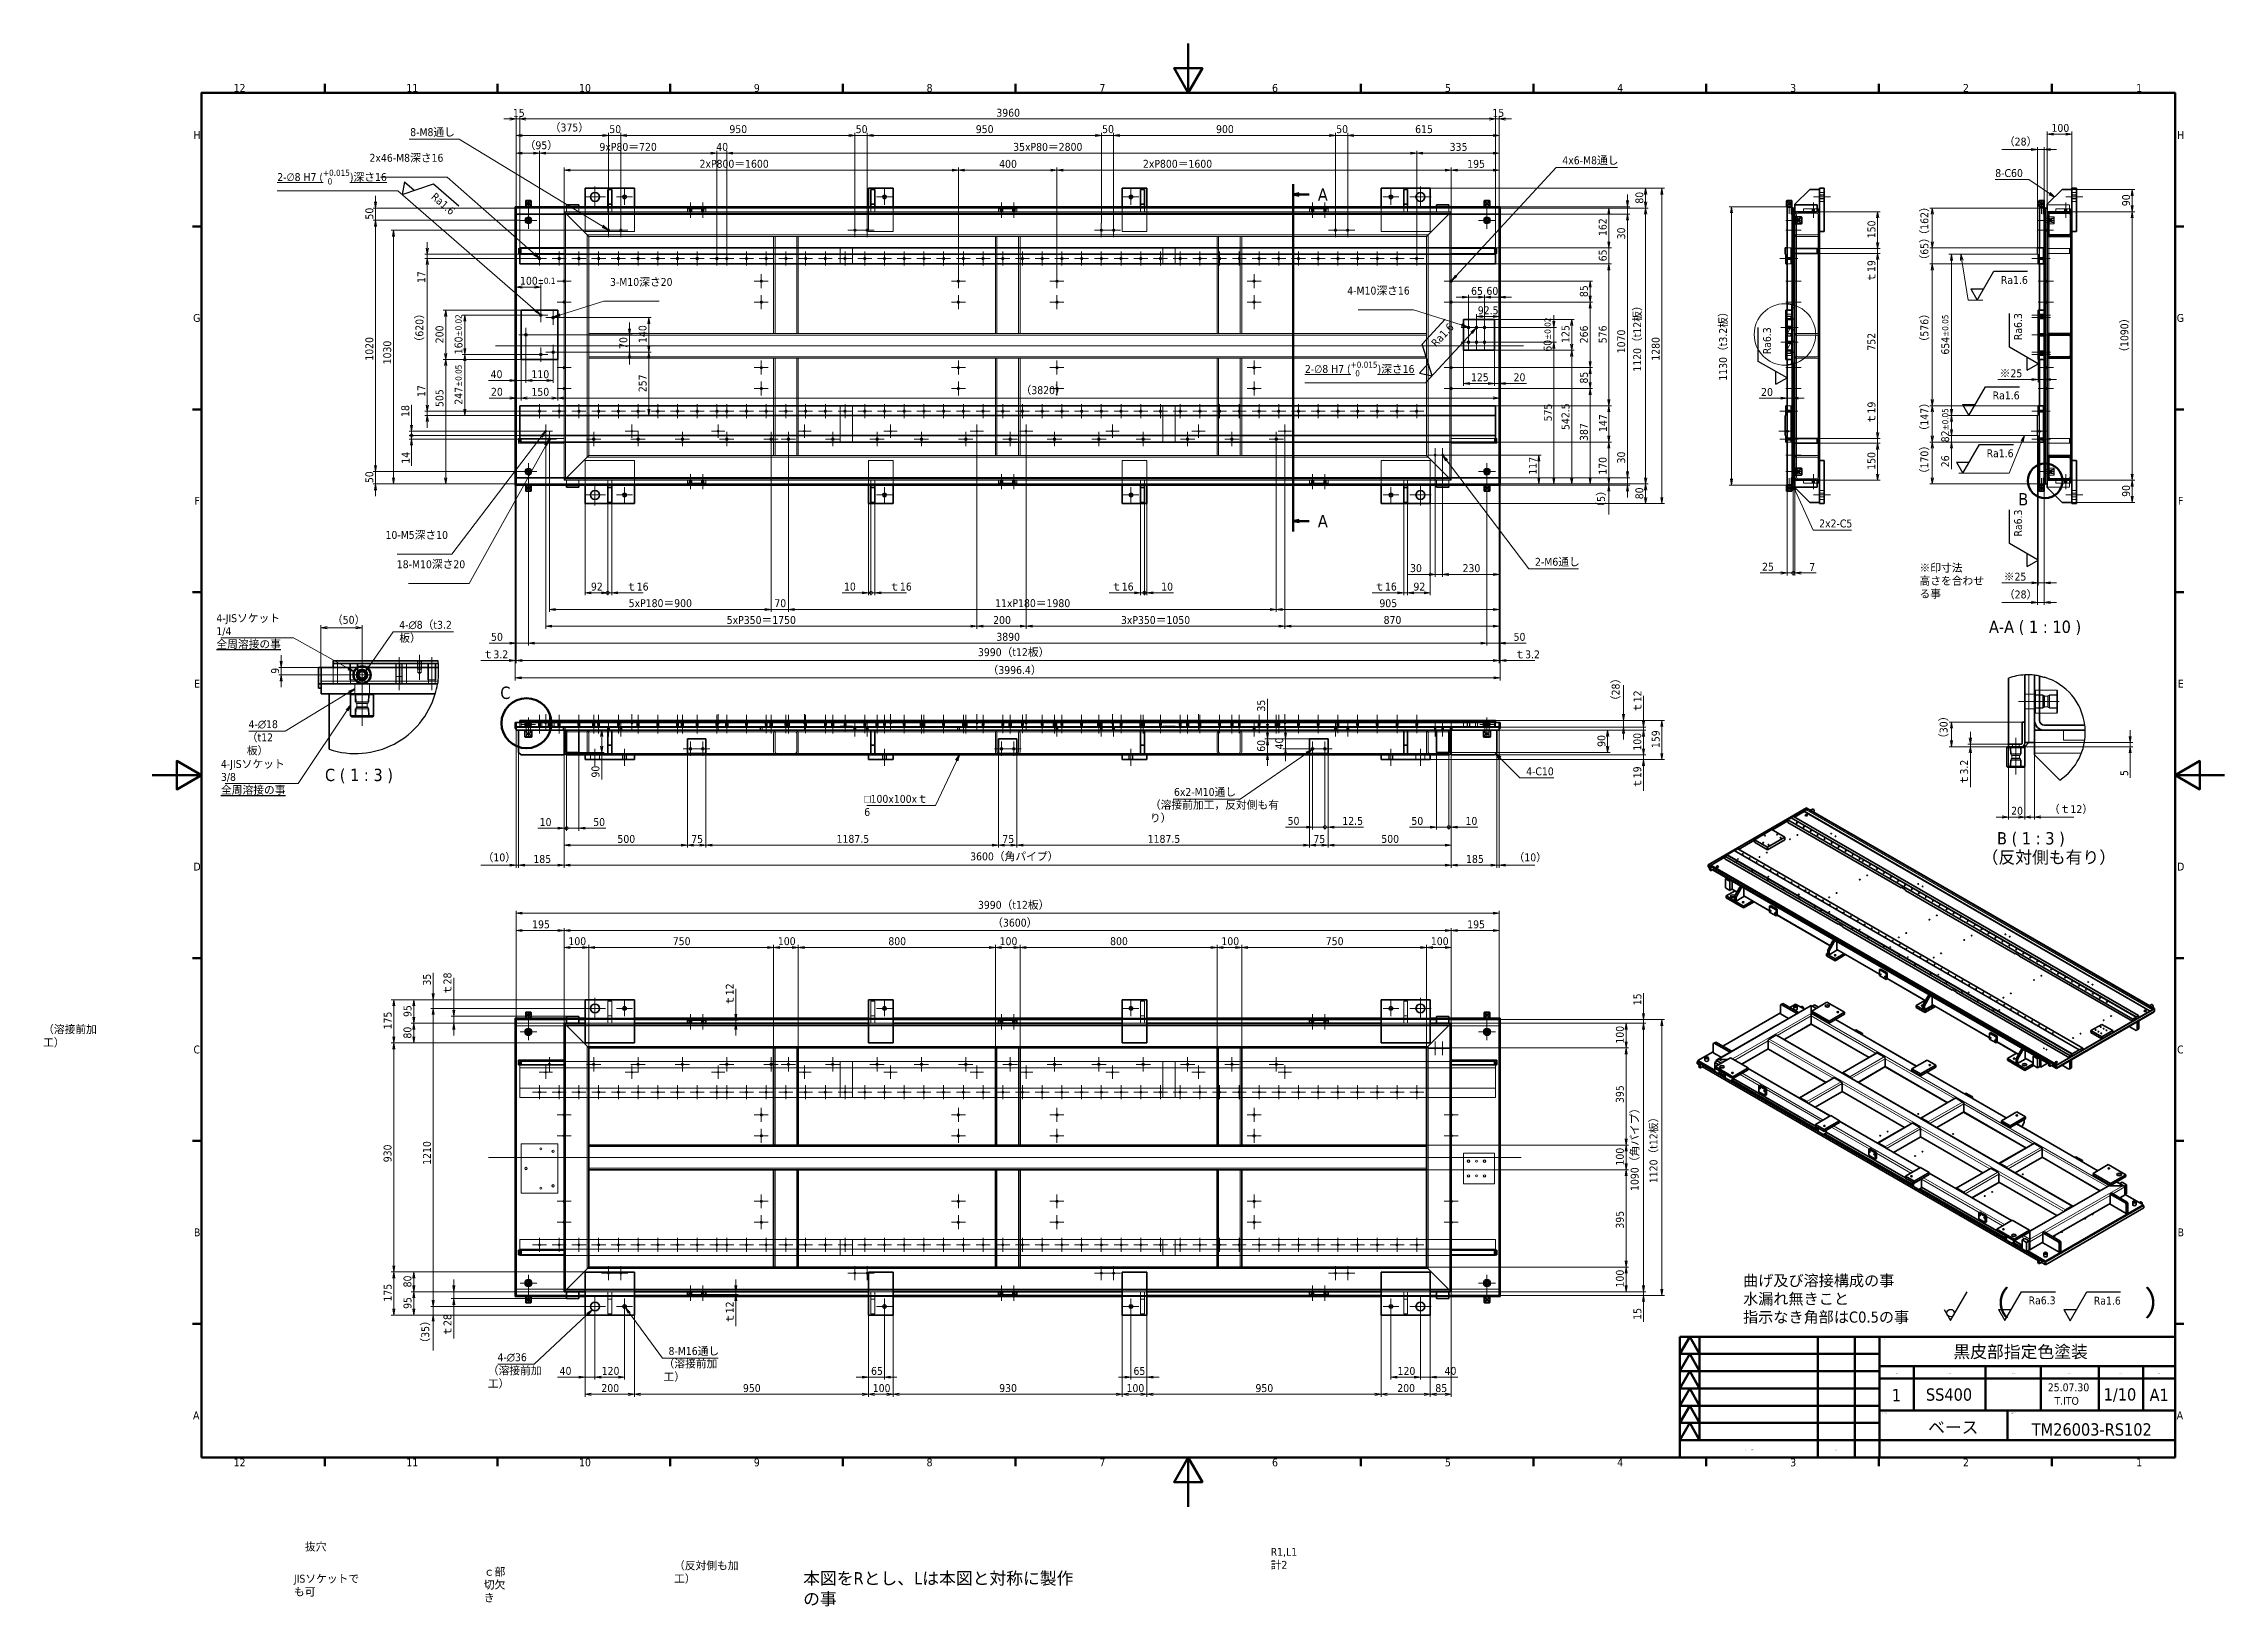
# Model space of a CAD drawing. Header units: millimetres. Extents: x -440 to 8410, y -405 to 5940.
import ezdxf

# ---------------------------------------------------------------- set-up
doc = ezdxf.new("R2010")
doc.units = ezdxf.units.MM
doc.header["$LTSCALE"] = 10
for name, color, linetype, lineweight in [('Border (ISO)', 7, 'Continuous', 70), ('Break Line (JIS)', 7, 'Continuous', 25), ('Center Mark (ISO)', 7, 'Continuous', 5), ('Centerline (ISO)', 7, 'Continuous', 5), ('Detail Boundary (JIS)', 7, 'Continuous', 50), ('Dimension (ISO)', 7, 'Continuous', 25), ('Hatch (ISO)', 7, 'Continuous', 18), ('Hidden (ISO)', 7, 'Continuous', 5), ('Section Line (ISO)', 7, 'Continuous', 70), ('Sketch Geometry (ISO)', 7, 'Continuous', 25), ('Symbol (ISO)', 7, 'Continuous', 25), ('Visible (ISO)', 7, 'Continuous', 35), ('Visible Narrow (ISO)', 7, 'Continuous', 5)]:
    doc.layers.add(name, color=color, linetype=linetype, lineweight=lineweight)
doc.styles.add('MX_NOTE_STANDARD', font='tahoma.ttf')
doc.styles.add('Note Text (JIS)', font='tahoma.ttf')
doc.styles.get("Standard").update_dxf_attribs({"font": 'tahoma.ttf'})
doc.dimstyles.new('Default (JIS)', dxfattribs={"dimscale": 10, "dimtxt": 3.2, "dimasz": 2.5, "dimexe": 1, "dimexo": 0, "dimgap": 0.8, "dimtad": 1, "dimrnd": 1e-08, "dimdsep": 46, "dimtxsty": 'Note Text (JIS)', "dimblk": 'OPEN', "dimcen": 0.09, "dimdle": 10, "dimclrd": 7, "dimclre": 7, "dimclrt": 256, "dimadec": 0, "dimazin": 2, "dimtfac": 0.78125, "dimtmove": 0, "dimatfit": 3, "dimldrblk": 'OPEN', "dimfxl": 1, "dimtolj": 1, "dimtzin": 0, "dimlwd": 0, "dimlwe": 0, "dimarcsym": 0})
doc.dimstyles.new('Default (JIS)$7', dxfattribs={"dimscale": 10, "dimtxt": 3.2, "dimasz": 2.5, "dimexe": 1, "dimexo": 0, "dimgap": 0.8, "dimtad": 1, "dimrnd": 1e-08, "dimdsep": 46, "dimtxsty": 'Note Text (JIS)', "dimblk": 'OPEN', "dimcen": 0.09, "dimdle": 10, "dimclrd": 256, "dimclre": 7, "dimclrt": 256, "dimadec": 0, "dimazin": 2, "dimtfac": 0.78125, "dimtmove": 0, "dimatfit": 3, "dimldrblk": 'OPEN', "dimfxl": 1, "dimtolj": 1, "dimtzin": 0, "dimlwd": 0, "dimlwe": 0, "dimarcsym": 0})

msp = doc.modelspace()

# ---------------------------------------------------------------- texts
at = {"color": 7, "style": 'MX_NOTE_STANDARD'}
for s, insert, char_height, attachment_point, line_spacing_factor in [('\\fTahoma|b0|i0;{\\H2.5000;\\A1;TREATMENT}', (7019.974, 682.226), 25, 1, 0.341849), ('\\fTahoma|b0|i0;\\W1.20;{\\H2.5000;}\\fTahoma|b0|i0;\\W1.20;{\\H2.5000;\\A1;QTY.}', (7080, 540.823), 25, 5, 0.341849), ('\\fTahoma|b0|i0;\\W1.04;{\\H2.5000;}\\fTahoma|b0|i0;\\W1.04;{\\H2.5000;\\A1;MATERIAL}', (7295, 540.834), 25, 5, 0.341849), ('\\fTahoma|b0|i0;{\\H2.5000;\\A1;CHECKED}', (7552.5, 540.823), 25, 5, 0.341849), ('\\fTahoma|b0|i0;\\W1.05;{\\H2.5000;}\\fTahoma|b0|i0;\\W1.05;{\\H2.5000;\\A1;DESINED}', (7782.5, 540.834), 25, 5, 0.341849), ('\\fTahoma|b0|i0;{\\H2.5000;\\A1;SCALE}', (7990, 540.823), 25, 5, 0.341849), ('\\fTahoma|b0|i0;\\W1.09;{\\H2.5000;}\\fTahoma|b0|i0;\\W1.09;{\\H2.5000;\\A1;SIZE}', (8145, 540.834), 25, 5, 0.341849), ('\\fTahoma|b0|i0;\\W1.05;{\\H2.5000;}\\fTahoma|b0|i0;\\W1.05;{\\H2.5000;\\A1;PART NAME}', (7020.167, 382.247), 25, 1, 0.341849), ('\\fTahoma|b0|i0;\\W0.78;{\\H2.5000;DRAWING NO.}', (7542.114, 382.247), 25, 1, 0.341849), ('\\fTahoma|b0|i0;\\W1.03;{\\H3.0000;}\\fTahoma|b0|i0;\\W1.03;{\\H3.0000;\\A1;CORRECTED RECORD}', (6480.001, 229.988), 30, 5, 0.410219), ('\\fTahoma|b0|i0;{\\H3.0000;\\A1;DATE}', (6835.001, 229.988), 30, 5, 0.410219), ('\\fTahoma|b0|i0;{\\H3.0000;\\A1;DR}', (6960, 229.988), 30, 5, 0.410219)]:
    msp.add_mtext(s, dxfattribs=dict(at, insert=insert, char_height=char_height, attachment_point=attachment_point, line_spacing_factor=line_spacing_factor))
at = {"layer": 'Symbol (ISO)', "attachment_point": 1, "style": 'Note Text (JIS)'}
for s, insert, char_height, width in [('\\fTahoma|b0|i0;8-M8通し', (1047.606, 5596.581), 32, 173.71799), ('\\fTahoma|b0|i0;2x46-M8深さ16', (882.374, 5492.284), 32, 290.17828), ('\\fTahoma|b0|i0;4x6-M8通し', (5723.265, 5482.107), 32, 219.51377), ('\\fTahoma|b0|i0;3-M10深さ20', (1858.545, 4988.268), 32, 244.3825), ('\\fTahoma|b0|i0;4-M10深さ16', (4850.415, 4953.075), 32, 244.3825), ('\\fTahoma|b0|i0;10-M5深さ10', (947.473, 3961.3), 32, 244.3825), ('\\fTahoma|b0|i0;18-M10深さ20', (993.25, 3842.199), 32, 268.39547), ('\\fTahoma|b0|i0;2-M6通し', (5612.509, 3852.105), 32, 173.71799), ('\\fTahoma|b0|i0;{\\H32.0000;4-}\\fAIGDT|b0|i0;{\\H32.0000;n}\\fTahoma|b0|i0;{\\H32.0000;8（t3.2板）}', (1003.279, 3596.325), 32, 263.98418), ('\\fTahoma|b0|i0;{\\H32.0000;4-}\\fAIGDT|b0|i0;{\\H32.0000;n}\\fTahoma|b0|i0;{\\H32.0000;18}', (391.849, 3192.971), 32, 123.87397), ('\\fTahoma|b0|i0;（t12板）', (384.473, 3139.169), 32, 150.79417), ('\\fTahoma|b0|i0;6x2-M10通し', (4147.195, 2917.748), 32, 243.52674), ('\\fAIGDT|b0|i0;{\\H32.0000;o}\\fTahoma|b0|i0;{\\H32.0000;100x100xｔ6}', (2890.05, 2889.744), 32, 263.75036), ('\\fTahoma|b0|i0;（溶接前加工，反対側も有り）', (4049.575, 2865.477), 32, 530.51538), ('\\fTahoma|b0|i0;（溶接前加工）', (-442.359, 1954.137), 32, 264.06484), ('{\\fSimSun|b0|i0|c134|p2;（\u3000\u3000\u3000\u3000）}', (7402.571, 876.92), 100, 1084.75291), ('\\fTahoma|b0|i0;{\\H32.0000;4-}\\fAIGDT|b0|i0;{\\H32.0000;n}\\fTahoma|b0|i0;{\\H32.0000;36}', (1402.029, 622.768), 32, 123.87397), ('\\fTahoma|b0|i0;8-M16通し', (2096.008, 648.111), 32, 197.73096), ('{\\fSimSun|b0|i0|c134|p2;黒皮部指定色塗装}', (7310.199, 654.002), 50, 622.95595), ('\\fTahoma|b0|i0;（溶接前加工）', (1362.604, 568.951), 32, 264.06484), ('\\fTahoma|b0|i0;（溶接前加工）', (2075.772, 596.806), 32, 264.06484), ('\\fTahoma|b0|i0;{\\H0.0000;SS400}', (7198.771, 480.491), 50, 189.141), ('\\fTahoma|b0|i0;25.07.30', (7693.478, 500.761), 32, 170.73582), ('\\fTahoma|b0|i0;T.ITO', (7720.415, 445.654), 32, 112.28526), ('\\fTahoma|b0|i0;{\\H0.0000;1/10}', (7919.927, 481.001), 50, 138.85738), ('\\fTahoma|b0|i0;{\\H0.0000;A1}', (8106.577, 479.053), 50, 78.76823), ('{\\fSimSun|b0|i0|c134|p2;ベース}', (7207.486, 347.25), 50, 239.56714), ('\\fTahoma|b0|i0;{\\H0.0000;TM26003-RS102}', (7628.426, 338.679), 50, 499.23015), ('\\fTahoma|b0|i0;抜穴', (620.177, -146.31), 32, 88.01297), ('\\fTahoma|b0|i0;（反対側も加工）', (2118.215, -222.771), 32, 297.59481), ('\\fTahoma|b0|i0;{\\H0.0000;本図をRとし、Lは本図と対称に製作の事}', (2642.391, -265.708), 50, 1098.25764), ('\\fTahoma|b0|i0;JISソケットでも可', (575.898, -276.175), 32, 296.97244)]:
    msp.add_mtext(s, dxfattribs=dict(at, insert=insert, char_height=char_height, width=width))
for s, insert, char_height in [('8-C60', (7480.157, 5430.383), 32), ('2x2-C5', (6765.569, 4007.828), 32), ('4-C10', (5576.386, 3001.442), 32), ('\\fTahoma|b0|i0;{\\H0.0000;1}', (7060.32, 478.148), 50)]:
    msp.add_mtext(s, dxfattribs=dict(at, insert=insert, char_height=char_height))
at = {"layer": 'Symbol (ISO)', "attachment_point": 1, "line_spacing_factor": 0.987884, "style": 'Note Text (JIS)'}
for s, insert, char_height, width in [('\\fTahoma|b0|i0;※印寸法\\P\\fTahoma|b0|i0;高さを合わせる事', (7172.684, 3827.64), 32, 303.71475), ('\\fTahoma|b0|i0;4-JISソケット1/4\\P\\L\\fTahoma|b0|i0;全周溶接の事', (261.093, 3623.367), 32, 288.36305), ('\\fTahoma|b0|i0;4-JISソケット3/8\\P\\L\\fTahoma|b0|i0;全周溶接の事', (279.575, 3031.415), 32, 288.36305), ('{\\fSimSun|b0|i0|c134|p2;\\H1x;曲げ及び溶接構成の事\\P水漏れ無きこと\\P指示なき角部は\\fTahoma|b0|i0|c0|p34;C0.5\\fSimSun|b0|i0|c134|p2;の事}', (6456.828, 940.535), 45, 777.64457), ('\\fTahoma|b0|i0;R1,L1\\P\\fTahoma|b0|i0;計2', (4539.624, -167.407), 32, 110.54782), ('\\fTahoma|b0|i0;ｃ部\\P\\fTahoma|b0|i0;切欠き', (1346.355, -248.275), 32, 121.1799)]:
    msp.add_mtext(s, dxfattribs=dict(at, insert=insert, char_height=char_height, width=width))
at = {"layer": 'Symbol (ISO)', "char_height": 50, "attachment_point": 7}
for s, insert in [('A-A ( 1 : 10 )', (7454.536, 3538.352)), ('C ( 1 : 3 )', (701.846, 2936.998)), ('（反対側も有り）', (7424.676, 2604.91)), ('B ( 1 : 3 )', (7487.249, 2679.576))]:
    msp.add_mtext(s, dxfattribs=dict(at, insert=insert))

# ---------------------------------------------------------------- blocks, each defined once
blk = doc.blocks.new('図面枠 既定の図面枠')
at = {"layer": 'Border (ISO)'}
for p, q in [((70.08, 574), (70.08, 577.6)), ((140.17, 574), (140.17, 577.6)), ((210.25, 574), (210.25, 577.6)), ((280.33, 574), (280.33, 577.6)), ((350.42, 574), (350.42, 577.6)), ((490.58, 574), (490.58, 577.6)), ((560.67, 574), (560.67, 577.6)), ((630.75, 574), (630.75, 577.6)), ((700.83, 574), (700.83, 577.6)), ((770.92, 574), (770.92, 577.6)), ((20, 519.75), (16.4, 519.75)), ((821, 519.75), (824.6, 519.75)), ((20, 445.5), (16.4, 445.5)), ((821, 445.5), (824.6, 445.5)), ((20, 371.25), (16.4, 371.25)), ((821, 371.25), (824.6, 371.25)), ((20, 222.75), (16.4, 222.75)), ((821, 222.75), (824.6, 222.75)), ((20, 148.5), (16.4, 148.5)), ((821, 148.5), (824.6, 148.5)), ((20, 74.25), (16.4, 74.25)), ((821, 74.25), (824.6, 74.25)), ((70.08, 20), (70.08, 16.4)), ((140.17, 20), (140.17, 16.4)), ((210.25, 20), (210.25, 16.4)), ((280.33, 20), (280.33, 16.4)), ((350.42, 20), (350.42, 16.4)), ((490.58, 20), (490.58, 16.4)), ((560.67, 20), (560.67, 16.4)), ((630.75, 20), (630.75, 16.4)), ((700.83, 20), (700.83, 16.4)), ((770.92, 20), (770.92, 16.4))]:
    blk.add_line(p, q, dxfattribs=at)
at = {"layer": 'Border (ISO)', "flags": 128}
for points in [[(420.5, 594), (420.5, 574), (414.73, 584), (426.27, 584), (420.5, 574)], [(20, 20), (20, 574), (821, 574), (821, 20), (20, 20)], [(0, 297), (20, 297), (10, 302.77), (10, 291.23), (20, 297)], [(841, 297), (821, 297), (831, 302.77), (831, 291.23), (821, 297)], [(420.5, 0), (420.5, 20), (414.73, 10), (426.27, 10), (420.5, 20)]]:
    blk.add_lwpolyline(points, dxfattribs=at)
at = {"layer": 'Border (ISO)', "char_height": 3.2, "attachment_point": 7, "style": 'MX_NOTE_STANDARD'}
for s, insert in [('12', (33.12, 574.4)), ('11', (103.2, 574.4)), ('10', (173.29, 574.33)), ('9', (244.23, 574.34)), ('8', (314.33, 574.33)), ('7', (384.47, 574.4)), ('6', (454.52, 574.33)), ('5', (524.69, 574.33)), ('4', (594.59, 574.4)), ('3', (664.8, 574.33)), ('2', (734.9, 574.4)), ('1', (805.24, 574.4)), ('H', (16.83, 555.28)), ('H', (821.83, 555.28)), ('G', (16.67, 480.96)), ('G', (821.67, 480.96)), ('F', (17.17, 406.78)), ('F', (822.17, 406.78)), ('E', (17.09, 332.53)), ('E', (822.09, 332.53)), ('D', (16.83, 258.28)), ('D', (821.83, 258.28)), ('C', (16.82, 183.97)), ('C', (821.82, 183.97)), ('B', (17.02, 109.78)), ('B', (822.02, 109.78)), ('A', (16.64, 35.53)), ('A', (821.64, 35.53)), ('12', (33.12, 16.4)), ('11', (103.2, 16.4)), ('10', (173.29, 16.33)), ('9', (244.23, 16.34)), ('8', (314.33, 16.33)), ('7', (384.47, 16.4)), ('6', (454.52, 16.33)), ('5', (524.69, 16.33)), ('4', (594.59, 16.4)), ('3', (664.8, 16.33)), ('2', (734.9, 16.4)), ('1', (805.24, 16.4))]:
    blk.add_mtext(s, dxfattribs=dict(at, insert=insert))
blk = doc.blocks.new('面の指示記号 ID1')
at = {"layer": 'Symbol (ISO)'}
for p, q in [((727.3, 80.13), (729.89, 75.65)), ((729.89, 75.65), (736.62, 87.3))]:
    blk.add_line(p, q, dxfattribs=at)
blk.add_circle((729.89, 78.64), 1.49, dxfattribs=at)
blk = doc.blocks.new('_Open')
at = {"color": 0, "linetype": 'ByBlock', "lineweight": -2}
for p, q in [((-1, 0.17), (0, 0)), ((-1, -0.17), (0, 0)), ((0, 0), (-1, 0))]:
    blk.add_line(p, q, dxfattribs=at)
blk = doc.blocks.new('*D8')
at = {"layer": 'Defpoints', "color": 0, "linetype": 'Continuous', "transparency": 16777216}
for p in [(1474.2, 4147.5), (5470.6, 4147.5), (5470.6, 3364.8)]:
    blk.add_point(p, dxfattribs=at)
at = {"layer": 'Dimension (ISO)', "color": 7, "linetype": 'Continuous', "lineweight": 0, "transparency": 16777216}
for p, q in [((1474.2, 4147.5), (1474.2, 3354.8)), ((5470.6, 4147.5), (5470.6, 3354.8)), ((1499.2, 3364.8), (5445.6, 3364.8))]:
    blk.add_line(p, q, dxfattribs=at)
at = {"layer": 'Dimension (ISO)', "color": 7, "linetype": 'Continuous', "lineweight": 0, "transparency": 16777216, "xscale": 25, "yscale": 25, "zscale": 25, "rotation": 180}
blk.add_blockref('_Open', (1474.2, 3364.8), dxfattribs=at)
at = {"layer": 'Dimension (ISO)', "color": 7, "linetype": 'Continuous', "lineweight": 0, "transparency": 16777216, "xscale": 25, "yscale": 25, "zscale": 25}
blk.add_blockref('_Open', (5470.6, 3364.8), dxfattribs=at)
at = {"layer": 'Dimension (ISO)', "linetype": 'Continuous', "lineweight": 5, "transparency": 16777216, "insert": (3390.8, 3412.8), "char_height": 32, "attachment_point": 1, "style": 'Note Text (JIS)'}
blk.add_mtext('\\A1;\\fTahoma|b0|i0;（3996.4）', dxfattribs=at)
blk = doc.blocks.new('*D9')
at = {"layer": 'Defpoints', "color": 0, "linetype": 'Continuous', "transparency": 16777216}
for p in [(1477.4, 4147.5), (5467.4, 4147.5), (1477.4, 3435.2)]:
    blk.add_point(p, dxfattribs=at)
at = {"layer": 'Dimension (ISO)', "color": 7, "linetype": 'Continuous', "lineweight": 0, "transparency": 16777216}
for p, q in [((1477.4, 4147.5), (1477.4, 3425.2)), ((5467.4, 4147.5), (5467.4, 3425.2)), ((5442.4, 3435.2), (1502.4, 3435.2))]:
    blk.add_line(p, q, dxfattribs=at)
at = {"layer": 'Dimension (ISO)', "color": 7, "linetype": 'Continuous', "lineweight": 0, "transparency": 16777216, "xscale": 25, "yscale": 25, "zscale": 25, "rotation": 180}
blk.add_blockref('_Open', (1477.4, 3435.2), dxfattribs=at)
at = {"layer": 'Dimension (ISO)', "color": 7, "linetype": 'Continuous', "lineweight": 0, "transparency": 16777216, "xscale": 25, "yscale": 25, "zscale": 25}
blk.add_blockref('_Open', (5467.4, 3435.2), dxfattribs=at)
at = {"layer": 'Dimension (ISO)', "linetype": 'Continuous', "lineweight": 5, "transparency": 16777216, "insert": (3351.7, 3485.4), "char_height": 32, "attachment_point": 1, "style": 'Note Text (JIS)'}
blk.add_mtext('\\A1;\\fTahoma|b0|i0;3990（t12板）', dxfattribs=at)
blk = doc.blocks.new('*D10')
at = {"layer": 'Defpoints', "color": 0, "linetype": 'Continuous', "transparency": 16777216}
for p in [(5467.4, 4147.5), (5470.6, 4147.5), (5470.6, 3435.2)]:
    blk.add_point(p, dxfattribs=at)
at = {"layer": 'Dimension (ISO)', "color": 7, "linetype": 'Continuous', "lineweight": 0, "transparency": 16777216}
for p, q in [((5467.4, 4147.5), (5467.4, 3425.2)), ((5470.6, 4147.5), (5470.6, 3425.2)), ((5442.4, 3435.2), (5417.4, 3435.2)), ((5467.4, 3435.2), (5470.6, 3435.2)), ((5495.6, 3435.2), (5611.1, 3435.2))]:
    blk.add_line(p, q, dxfattribs=at)
at = {"layer": 'Dimension (ISO)', "color": 7, "linetype": 'Continuous', "lineweight": 0, "transparency": 16777216, "xscale": 25, "yscale": 25, "zscale": 25}
blk.add_blockref('_Open', (5467.4, 3435.2), dxfattribs=at)
at = {"layer": 'Dimension (ISO)', "color": 7, "linetype": 'Continuous', "lineweight": 0, "transparency": 16777216, "xscale": 25, "yscale": 25, "zscale": 25, "rotation": 180}
blk.add_blockref('_Open', (5470.6, 3435.2), dxfattribs=at)
at = {"layer": 'Dimension (ISO)', "linetype": 'Continuous', "lineweight": 5, "transparency": 16777216, "insert": (5528.6, 3476.5), "char_height": 32, "attachment_point": 1, "style": 'Note Text (JIS)'}
blk.add_mtext('\\A1;\\fTahoma|b0|i0;ｔ3.2', dxfattribs=at)
blk = doc.blocks.new('*D11')
at = {"layer": 'Defpoints', "color": 0, "linetype": 'Continuous', "transparency": 16777216}
for p in [(1474.2, 4147.5), (1477.4, 4147.5), (1474.2, 3435.2)]:
    blk.add_point(p, dxfattribs=at)
at = {"layer": 'Dimension (ISO)', "color": 7, "linetype": 'Continuous', "lineweight": 0, "transparency": 16777216}
for p, q in [((1474.2, 4147.5), (1474.2, 3425.2)), ((1477.4, 4147.5), (1477.4, 3425.2)), ((1449.2, 3435.2), (1333.6, 3435.2)), ((1477.4, 3435.2), (1474.2, 3435.2)), ((1502.4, 3435.2), (1527.4, 3435.2))]:
    blk.add_line(p, q, dxfattribs=at)
at = {"layer": 'Dimension (ISO)', "color": 7, "linetype": 'Continuous', "lineweight": 0, "transparency": 16777216, "xscale": 25, "yscale": 25, "zscale": 25}
blk.add_blockref('_Open', (1474.2, 3435.2), dxfattribs=at)
at = {"layer": 'Dimension (ISO)', "color": 7, "linetype": 'Continuous', "lineweight": 0, "transparency": 16777216, "xscale": 25, "yscale": 25, "zscale": 25, "rotation": 180}
blk.add_blockref('_Open', (1477.4, 3435.2), dxfattribs=at)
at = {"layer": 'Dimension (ISO)', "linetype": 'Continuous', "lineweight": 5, "transparency": 16777216, "insert": (1341.6, 3476.5), "char_height": 32, "attachment_point": 1, "style": 'Note Text (JIS)'}
blk.add_mtext('\\A1;\\fTahoma|b0|i0;ｔ3.2', dxfattribs=at)
blk = doc.blocks.new('2dTransSection0')
at = {"layer": 'Section Line (ISO)', "linetype": 'Continuous'}
for p, q in [((463.08, 395.95), (463.08, 536.94)), ((465.58, 533.22), (463.08, 532.72)), ((465.58, 532.72), (463.08, 532.72)), ((463.08, 532.72), (465.58, 532.22)), ((469.63, 532.72), (465.58, 532.72)), ((465.58, 400.67), (463.08, 400.17)), ((465.58, 400.17), (463.08, 400.17)), ((463.08, 400.17), (465.58, 399.67)), ((469.63, 400.17), (465.58, 400.17))]:
    blk.add_line(p, q, dxfattribs=at)
at = {"layer": 'Section Line (ISO)', "linetype": 'Continuous', "lineweight": 140}
for p, q in [((463.08, 528.49), (463.08, 536.94)), ((463.08, 395.95), (463.08, 404.4))]:
    blk.add_line(p, q, dxfattribs=at)
at = {"layer": 'Section Line (ISO)', "char_height": 5, "attachment_point": 7}
for insert in [(473.1, 530.22), (473.1, 397.67)]:
    blk.add_mtext('A', dxfattribs=dict(at, insert=insert))
blk = doc.blocks.new('2dDetail0')
at = {"layer": 'Detail Boundary (JIS)'}
blk.add_circle((768.27, 416.49), 7.01, dxfattribs=at)
at = {"layer": 'Detail Boundary (JIS)', "insert": (757.35, 406.52), "char_height": 5, "attachment_point": 7}
blk.add_mtext('B', dxfattribs=at)
blk = doc.blocks.new('*D14')
at = {"layer": 'Defpoints', "color": 0, "linetype": 'Continuous', "transparency": 16777216}
for p in [(5187.4, 5352.5), (6127.4, 5352.5), (5187.4, 4072.5)]:
    blk.add_point(p, dxfattribs=at)
at = {"layer": 'Dimension (ISO)', "color": 7, "linetype": 'Continuous', "lineweight": 0, "transparency": 16777216}
for p, q in [((5187.4, 5352.5), (6137.4, 5352.5)), ((6127.4, 4097.5), (6127.4, 5327.5)), ((5187.4, 4072.5), (6137.4, 4072.5))]:
    blk.add_line(p, q, dxfattribs=at)
at = {"layer": 'Dimension (ISO)', "color": 7, "linetype": 'Continuous', "lineweight": 0, "transparency": 16777216, "xscale": 25, "yscale": 25, "zscale": 25}
for p, rotation in [((6127.4, 5352.5), 90), ((6127.4, 4072.5), 270)]:
    blk.add_blockref('_Open', p, dxfattribs=dict(at, rotation=rotation))
at = {"layer": 'Dimension (ISO)', "linetype": 'Continuous', "lineweight": 5, "transparency": 16777216, "insert": (6085.9, 4652.7), "char_height": 32, "attachment_point": 1, "rotation": 90, "style": 'Note Text (JIS)'}
blk.add_mtext('\\A1;1280', dxfattribs=at)
blk = doc.blocks.new('*D15')
at = {"layer": 'Defpoints', "color": 0, "linetype": 'Continuous', "transparency": 16777216}
for p in [(5467.4, 5272.5), (5467.4, 4152.5), (6061.3, 4152.5)]:
    blk.add_point(p, dxfattribs=at)
at = {"layer": 'Dimension (ISO)', "color": 7, "linetype": 'Continuous', "lineweight": 0, "transparency": 16777216}
for p, q in [((5467.4, 5272.5), (6071.3, 5272.5)), ((6061.3, 5247.5), (6061.3, 4177.5)), ((5467.4, 4152.5), (6071.3, 4152.5))]:
    blk.add_line(p, q, dxfattribs=at)
at = {"layer": 'Dimension (ISO)', "color": 7, "linetype": 'Continuous', "lineweight": 0, "transparency": 16777216, "xscale": 25, "yscale": 25, "zscale": 25}
for p, rotation in [((6061.3, 5272.5), 90), ((6061.3, 4152.5), 270)]:
    blk.add_blockref('_Open', p, dxfattribs=dict(at, rotation=rotation))
at = {"layer": 'Dimension (ISO)', "linetype": 'Continuous', "lineweight": 5, "transparency": 16777216, "insert": (6011.1, 4608.2), "char_height": 32, "attachment_point": 1, "rotation": 90, "style": 'Note Text (JIS)'}
blk.add_mtext('\\A1;\\fTahoma|b0|i0;1120（t12板）', dxfattribs=at)
blk = doc.blocks.new('*D16')
at = {"layer": 'Defpoints', "color": 0, "linetype": 'Continuous', "transparency": 16777216}
for p in [(5452.4, 3192.2), (6127.4, 3192.2), (5187.4, 3033.2)]:
    blk.add_point(p, dxfattribs=at)
at = {"layer": 'Dimension (ISO)', "color": 7, "linetype": 'Continuous', "lineweight": 0, "transparency": 16777216}
for p, q in [((5452.4, 3192.2), (6137.4, 3192.2)), ((6127.4, 3058.2), (6127.4, 3167.2)), ((5187.4, 3033.2), (6137.4, 3033.2))]:
    blk.add_line(p, q, dxfattribs=at)
at = {"layer": 'Dimension (ISO)', "color": 7, "linetype": 'Continuous', "lineweight": 0, "transparency": 16777216, "xscale": 25, "yscale": 25, "zscale": 25}
for p, rotation in [((6127.4, 3192.2), 90), ((6127.4, 3033.2), 270)]:
    blk.add_blockref('_Open', p, dxfattribs=dict(at, rotation=rotation))
at = {"layer": 'Dimension (ISO)', "linetype": 'Continuous', "lineweight": 5, "transparency": 16777216, "insert": (6086.1, 3080), "char_height": 32, "attachment_point": 1, "rotation": 90, "style": 'Note Text (JIS)'}
blk.add_mtext('\\A1;159', dxfattribs=at)
blk = doc.blocks.new('*D17')
at = {"layer": 'Defpoints', "color": 0, "linetype": 'Continuous', "transparency": 16777216}
for p in [(5467.4, 3152.2), (5447.4, 3052.2), (6052.7, 3052.2)]:
    blk.add_point(p, dxfattribs=at)
at = {"layer": 'Dimension (ISO)', "color": 7, "linetype": 'Continuous', "lineweight": 0, "transparency": 16777216}
for p, q in [((5467.4, 3152.2), (6062.7, 3152.2)), ((6052.7, 3127.2), (6052.7, 3077.2)), ((5447.4, 3052.2), (6062.7, 3052.2))]:
    blk.add_line(p, q, dxfattribs=at)
at = {"layer": 'Dimension (ISO)', "color": 7, "linetype": 'Continuous', "lineweight": 0, "transparency": 16777216, "xscale": 25, "yscale": 25, "zscale": 25}
for p, rotation in [((6052.7, 3152.2), 90), ((6052.7, 3052.2), 270)]:
    blk.add_blockref('_Open', p, dxfattribs=dict(at, rotation=rotation))
at = {"layer": 'Dimension (ISO)', "linetype": 'Continuous', "lineweight": 5, "transparency": 16777216, "insert": (6011.4, 3069.5), "char_height": 32, "attachment_point": 1, "rotation": 90, "style": 'Note Text (JIS)'}
blk.add_mtext('\\A1;100', dxfattribs=at)
blk = doc.blocks.new('*D18')
at = {"layer": 'Defpoints', "color": 0, "linetype": 'Continuous', "transparency": 16777216}
for p in [(5187.4, 3033.2), (5447.4, 3052.2), (6052.7, 3052.2)]:
    blk.add_point(p, dxfattribs=at)
at = {"layer": 'Dimension (ISO)', "color": 7, "linetype": 'Continuous', "lineweight": 0, "transparency": 16777216}
for p, q in [((6052.7, 3077.2), (6052.7, 3102.2)), ((5187.4, 3033.2), (6062.7, 3033.2)), ((5447.4, 3052.2), (6062.7, 3052.2)), ((6052.7, 3052.2), (6052.7, 3033.2)), ((6052.7, 3008.2), (6052.7, 2905.9))]:
    blk.add_line(p, q, dxfattribs=at)
at = {"layer": 'Dimension (ISO)', "color": 7, "linetype": 'Continuous', "lineweight": 0, "transparency": 16777216, "xscale": 25, "yscale": 25, "zscale": 25}
for p, rotation in [((6052.7, 3052.2), 270), ((6052.7, 3033.2), 90)]:
    blk.add_blockref('_Open', p, dxfattribs=dict(at, rotation=rotation))
at = {"layer": 'Dimension (ISO)', "linetype": 'Continuous', "lineweight": 5, "transparency": 16777216, "insert": (6011.5, 2913.9), "char_height": 32, "attachment_point": 1, "rotation": 90, "style": 'Note Text (JIS)'}
blk.add_mtext('\\A1;\\fTahoma|b0|i0;ｔ19', dxfattribs=at)
blk = doc.blocks.new('*D19')
at = {"layer": 'Defpoints', "color": 0, "linetype": 'Continuous', "transparency": 16777216}
for p in [(5467.4, 3164.2), (5467.4, 3152.2), (6052.7, 3152.2)]:
    blk.add_point(p, dxfattribs=at)
at = {"layer": 'Dimension (ISO)', "color": 7, "linetype": 'Continuous', "lineweight": 0, "transparency": 16777216}
for p, q in [((6052.7, 3189.2), (6052.7, 3291.5)), ((5467.4, 3164.2), (6062.7, 3164.2)), ((5467.4, 3152.2), (6062.7, 3152.2)), ((6052.7, 3152.2), (6052.7, 3164.2)), ((6052.7, 3127.2), (6052.7, 3102.2))]:
    blk.add_line(p, q, dxfattribs=at)
at = {"layer": 'Dimension (ISO)', "color": 7, "linetype": 'Continuous', "lineweight": 0, "transparency": 16777216, "xscale": 25, "yscale": 25, "zscale": 25}
for p, rotation in [((6052.7, 3164.2), 270), ((6052.7, 3152.2), 90)]:
    blk.add_blockref('_Open', p, dxfattribs=dict(at, rotation=rotation))
at = {"layer": 'Dimension (ISO)', "linetype": 'Continuous', "lineweight": 5, "transparency": 16777216, "insert": (6012.1, 3222.2), "char_height": 32, "attachment_point": 1, "rotation": 90, "style": 'Note Text (JIS)'}
blk.add_mtext('\\A1;\\fTahoma|b0|i0;ｔ12', dxfattribs=at)
blk = doc.blocks.new('*D20')
at = {"layer": 'Defpoints', "color": 0, "linetype": 'Continuous', "transparency": 16777216}
for p in [(5452.4, 3192.2), (5971.6, 3192.2), (5467.4, 3164.2)]:
    blk.add_point(p, dxfattribs=at)
at = {"layer": 'Dimension (ISO)', "color": 7, "linetype": 'Continuous', "lineweight": 0, "transparency": 16777216}
for p, q in [((5971.6, 3217.2), (5971.6, 3335.9)), ((5452.4, 3192.2), (5981.6, 3192.2)), ((5971.6, 3164.2), (5971.6, 3192.2)), ((5467.4, 3164.2), (5981.6, 3164.2)), ((5971.6, 3139.2), (5971.6, 3114.2))]:
    blk.add_line(p, q, dxfattribs=at)
at = {"layer": 'Dimension (ISO)', "color": 7, "linetype": 'Continuous', "lineweight": 0, "transparency": 16777216, "xscale": 25, "yscale": 25, "zscale": 25}
for p, rotation in [((5971.6, 3192.2), 270), ((5971.6, 3164.2), 90)]:
    blk.add_blockref('_Open', p, dxfattribs=dict(at, rotation=rotation))
at = {"layer": 'Dimension (ISO)', "linetype": 'Continuous', "lineweight": 5, "transparency": 16777216, "insert": (5923.6, 3250.2), "char_height": 32, "attachment_point": 1, "rotation": 90, "style": 'Note Text (JIS)'}
blk.add_mtext('\\A1;\\fTahoma|b0|i0;（28）', dxfattribs=at)
blk = doc.blocks.new('*D21')
at = {"layer": 'Defpoints', "color": 0, "linetype": 'Continuous', "transparency": 16777216}
for p in [(5187.4, 5352.5), (6061.3, 5352.5), (5467.4, 5272.5)]:
    blk.add_point(p, dxfattribs=at)
at = {"layer": 'Dimension (ISO)', "color": 7, "linetype": 'Continuous', "lineweight": 0, "transparency": 16777216}
for p, q in [((5187.4, 5352.5), (6071.3, 5352.5)), ((6061.3, 5297.5), (6061.3, 5327.5)), ((5467.4, 5272.5), (6071.3, 5272.5))]:
    blk.add_line(p, q, dxfattribs=at)
at = {"layer": 'Dimension (ISO)', "color": 7, "linetype": 'Continuous', "lineweight": 0, "transparency": 16777216, "xscale": 25, "yscale": 25, "zscale": 25}
for p, rotation in [((6061.3, 5352.5), 90), ((6061.3, 5272.5), 270)]:
    blk.add_blockref('_Open', p, dxfattribs=dict(at, rotation=rotation))
at = {"layer": 'Dimension (ISO)', "linetype": 'Continuous', "lineweight": 5, "transparency": 16777216, "insert": (6019.8, 5290.1), "char_height": 32, "attachment_point": 1, "rotation": 90, "style": 'Note Text (JIS)'}
blk.add_mtext('\\A1;80', dxfattribs=at)
blk = doc.blocks.new('*D22')
at = {"layer": 'Defpoints', "color": 0, "linetype": 'Continuous', "transparency": 16777216}
for p in [(5187.4, 4072.5), (5467.4, 4152.5), (6061.3, 4152.5)]:
    blk.add_point(p, dxfattribs=at)
at = {"layer": 'Dimension (ISO)', "color": 7, "linetype": 'Continuous', "lineweight": 0, "transparency": 16777216}
for p, q in [((5187.4, 4072.5), (6071.3, 4072.5)), ((5467.4, 4152.5), (6071.3, 4152.5)), ((6061.3, 4097.5), (6061.3, 4127.5))]:
    blk.add_line(p, q, dxfattribs=at)
at = {"layer": 'Dimension (ISO)', "color": 7, "linetype": 'Continuous', "lineweight": 0, "transparency": 16777216, "xscale": 25, "yscale": 25, "zscale": 25}
for p, rotation in [((6061.3, 4152.5), 90), ((6061.3, 4072.5), 270)]:
    blk.add_blockref('_Open', p, dxfattribs=dict(at, rotation=rotation))
at = {"layer": 'Dimension (ISO)', "linetype": 'Continuous', "lineweight": 5, "transparency": 16777216, "insert": (6019.8, 4090.1), "char_height": 32, "attachment_point": 1, "rotation": 90, "style": 'Note Text (JIS)'}
blk.add_mtext('\\A1;80', dxfattribs=at)
blk = doc.blocks.new('*D23')
at = {"layer": 'Defpoints', "color": 0, "linetype": 'Continuous', "transparency": 16777216}
for p in [(5467.4, 5277.5), (5467.4, 5247.5), (5987.4, 5247.5)]:
    blk.add_point(p, dxfattribs=at)
at = {"layer": 'Dimension (ISO)', "color": 7, "linetype": 'Continuous', "lineweight": 0, "transparency": 16777216}
for p, q in [((5987.4, 5302.5), (5987.4, 5327.5)), ((5467.4, 5277.5), (5997.4, 5277.5)), ((5467.4, 5247.5), (5997.4, 5247.5)), ((5987.4, 5277.5), (5987.4, 5247.5)), ((5987.4, 5222.5), (5987.4, 5137.3))]:
    blk.add_line(p, q, dxfattribs=at)
at = {"layer": 'Dimension (ISO)', "color": 7, "linetype": 'Continuous', "lineweight": 0, "transparency": 16777216, "xscale": 25, "yscale": 25, "zscale": 25}
for p, rotation in [((5987.4, 5277.5), 270), ((5987.4, 5247.5), 90)]:
    blk.add_blockref('_Open', p, dxfattribs=dict(at, rotation=rotation))
at = {"layer": 'Dimension (ISO)', "linetype": 'Continuous', "lineweight": 5, "transparency": 16777216, "insert": (5946, 5145.3), "char_height": 32, "attachment_point": 1, "rotation": 90, "style": 'Note Text (JIS)'}
blk.add_mtext('\\A1;30', dxfattribs=at)
blk = doc.blocks.new('*D24')
at = {"layer": 'Defpoints', "color": 0, "linetype": 'Continuous', "transparency": 16777216}
for p in [(5467.4, 5247.5), (5467.4, 4177.5), (5987.4, 4177.5)]:
    blk.add_point(p, dxfattribs=at)
at = {"layer": 'Dimension (ISO)', "color": 7, "linetype": 'Continuous', "lineweight": 0, "transparency": 16777216}
for p, q in [((5467.4, 5247.5), (5997.4, 5247.5)), ((5987.4, 5222.5), (5987.4, 4202.5)), ((5467.4, 4177.5), (5997.4, 4177.5))]:
    blk.add_line(p, q, dxfattribs=at)
at = {"layer": 'Dimension (ISO)', "color": 7, "linetype": 'Continuous', "lineweight": 0, "transparency": 16777216, "xscale": 25, "yscale": 25, "zscale": 25}
for p, rotation in [((5987.4, 5247.5), 90), ((5987.4, 4177.5), 270)]:
    blk.add_blockref('_Open', p, dxfattribs=dict(at, rotation=rotation))
at = {"layer": 'Dimension (ISO)', "linetype": 'Continuous', "lineweight": 5, "transparency": 16777216, "insert": (5946.1, 4682.7), "char_height": 32, "attachment_point": 1, "rotation": 90, "style": 'Note Text (JIS)'}
blk.add_mtext('\\A1;1070', dxfattribs=at)
blk = doc.blocks.new('*D25')
at = {"layer": 'Defpoints', "color": 0, "linetype": 'Continuous', "transparency": 16777216}
for p in [(5467.4, 4177.5), (5987.4, 4177.5), (5467.4, 4147.5)]:
    blk.add_point(p, dxfattribs=at)
at = {"layer": 'Dimension (ISO)', "color": 7, "linetype": 'Continuous', "lineweight": 0, "transparency": 16777216}
for p, q in [((5987.4, 4202.5), (5987.4, 4287.6)), ((5467.4, 4177.5), (5997.4, 4177.5)), ((5987.4, 4147.5), (5987.4, 4177.5)), ((5467.4, 4147.5), (5997.4, 4147.5)), ((5987.4, 4122.5), (5987.4, 4097.5))]:
    blk.add_line(p, q, dxfattribs=at)
at = {"layer": 'Dimension (ISO)', "color": 7, "linetype": 'Continuous', "lineweight": 0, "transparency": 16777216, "xscale": 25, "yscale": 25, "zscale": 25}
for p, rotation in [((5987.4, 4177.5), 270), ((5987.4, 4147.5), 90)]:
    blk.add_blockref('_Open', p, dxfattribs=dict(at, rotation=rotation))
at = {"layer": 'Dimension (ISO)', "linetype": 'Continuous', "lineweight": 5, "transparency": 16777216, "insert": (5946, 4235.5), "char_height": 32, "attachment_point": 1, "rotation": 90, "style": 'Note Text (JIS)'}
blk.add_mtext('\\A1;30', dxfattribs=at)
blk = doc.blocks.new('*D26')
at = {"layer": 'Defpoints', "color": 0, "linetype": 'Continuous', "transparency": 16777216}
for p in [(7302.5, 3185.6), (7589.3, 3185.6), (7533.3, 3085.6)]:
    blk.add_point(p, dxfattribs=at)
at = {"layer": 'Dimension (ISO)', "color": 7, "linetype": 'Continuous', "lineweight": 0, "transparency": 16777216}
for p, q in [((7589.3, 3185.6), (7292.5, 3185.6)), ((7302.5, 3110.6), (7302.5, 3160.6)), ((7533.3, 3085.6), (7292.5, 3085.6))]:
    blk.add_line(p, q, dxfattribs=at)
at = {"layer": 'Dimension (ISO)', "color": 7, "linetype": 'Continuous', "lineweight": 0, "transparency": 16777216, "xscale": 25, "yscale": 25, "zscale": 25}
for p, rotation in [((7302.5, 3185.6), 90), ((7302.5, 3085.6), 270)]:
    blk.add_blockref('_Open', p, dxfattribs=dict(at, rotation=rotation))
at = {"layer": 'Dimension (ISO)', "linetype": 'Continuous', "lineweight": 5, "transparency": 16777216, "insert": (7254.5, 3096.8), "char_height": 32, "attachment_point": 1, "rotation": 90, "style": 'Note Text (JIS)'}
blk.add_mtext('\\A1;\\fTahoma|b0|i0;（30）', dxfattribs=at)
blk = doc.blocks.new('*D27')
at = {"layer": 'Defpoints', "color": 0, "linetype": 'Continuous', "transparency": 16777216}
for p in [(7600, 3099.6), (7640, 3052.3), (7600, 2800.1)]:
    blk.add_point(p, dxfattribs=at)
at = {"layer": 'Dimension (ISO)', "color": 7, "linetype": 'Continuous', "lineweight": 0, "transparency": 16777216}
for p, q in [((7600, 3099.6), (7600, 2790.1)), ((7640, 3052.3), (7640, 2790.1)), ((7575, 2800.1), (7550, 2800.1)), ((7600, 2800.1), (7640, 2800.1)), ((7665, 2800.1), (7799.3, 2800.1))]:
    blk.add_line(p, q, dxfattribs=at)
at = {"layer": 'Dimension (ISO)', "color": 7, "linetype": 'Continuous', "lineweight": 0, "transparency": 16777216, "xscale": 25, "yscale": 25, "zscale": 25}
blk.add_blockref('_Open', (7600, 2800.1), dxfattribs=at)
at = {"layer": 'Dimension (ISO)', "color": 7, "linetype": 'Continuous', "lineweight": 0, "transparency": 16777216, "xscale": 25, "yscale": 25, "zscale": 25, "rotation": 180}
blk.add_blockref('_Open', (7640, 2800.1), dxfattribs=at)
at = {"layer": 'Dimension (ISO)', "linetype": 'Continuous', "lineweight": 5, "transparency": 16777216, "insert": (7698, 2848.1), "char_height": 32, "attachment_point": 1, "style": 'Note Text (JIS)'}
blk.add_mtext('\\A1;\\fTahoma|b0|i0;（ｔ12）', dxfattribs=at)
blk = doc.blocks.new('*D28')
at = {"layer": 'Defpoints', "color": 0, "linetype": 'Continuous', "transparency": 16777216}
for p in [(7600, 3099.6), (7533.3, 3096.3), (7533.3, 2800.1)]:
    blk.add_point(p, dxfattribs=at)
at = {"layer": 'Dimension (ISO)', "color": 7, "linetype": 'Continuous', "lineweight": 0, "transparency": 16777216}
for p, q in [((7600, 3099.6), (7600, 2790.1)), ((7533.3, 3096.3), (7533.3, 2790.1)), ((7508.3, 2800.1), (7483.3, 2800.1)), ((7533.3, 2800.1), (7558.3, 2800.1)), ((7575, 2800.1), (7558.3, 2800.1)), ((7600, 2800.1), (7575, 2800.1)), ((7625, 2800.1), (7650, 2800.1))]:
    blk.add_line(p, q, dxfattribs=at)
at = {"layer": 'Dimension (ISO)', "color": 7, "linetype": 'Continuous', "lineweight": 0, "transparency": 16777216, "xscale": 25, "yscale": 25, "zscale": 25}
blk.add_blockref('_Open', (7533.3, 2800.1), dxfattribs=at)
at = {"layer": 'Dimension (ISO)', "color": 7, "linetype": 'Continuous', "lineweight": 0, "transparency": 16777216, "xscale": 25, "yscale": 25, "zscale": 25, "rotation": 180}
blk.add_blockref('_Open', (7600, 2800.1), dxfattribs=at)
at = {"layer": 'Dimension (ISO)', "linetype": 'Continuous', "lineweight": 5, "transparency": 16777216, "insert": (7544.7, 2841.4), "char_height": 32, "attachment_point": 1, "style": 'Note Text (JIS)'}
blk.add_mtext('\\A1;20', dxfattribs=at)
blk = doc.blocks.new('*D29')
at = {"layer": 'Defpoints', "color": 0, "linetype": 'Continuous', "transparency": 16777216}
for p in [(5262.4, 1962.9), (5262.4, 872.9), (6052.7, 872.9)]:
    blk.add_point(p, dxfattribs=at)
at = {"layer": 'Dimension (ISO)', "color": 7, "linetype": 'Continuous', "lineweight": 0, "transparency": 16777216}
for p, q in [((5262.4, 1962.9), (6062.7, 1962.9)), ((6052.7, 1937.9), (6052.7, 897.9)), ((5262.4, 872.9), (6062.7, 872.9))]:
    blk.add_line(p, q, dxfattribs=at)
at = {"layer": 'Dimension (ISO)', "color": 7, "linetype": 'Continuous', "lineweight": 0, "transparency": 16777216, "xscale": 25, "yscale": 25, "zscale": 25}
for p, rotation in [((6052.7, 1962.9), 90), ((6052.7, 872.9), 270)]:
    blk.add_blockref('_Open', p, dxfattribs=dict(at, rotation=rotation))
at = {"layer": 'Dimension (ISO)', "linetype": 'Continuous', "lineweight": 5, "transparency": 16777216, "insert": (6000.7, 1282), "char_height": 32, "attachment_point": 1, "rotation": 90, "style": 'Note Text (JIS)'}
blk.add_mtext('\\A1;\\fTahoma|b0|i0;1090（角パイプ）', dxfattribs=at)
blk = doc.blocks.new('*D30')
at = {"layer": 'Defpoints', "color": 0, "linetype": 'Continuous', "transparency": 16777216}
for p in [(5262.4, 1962.9), (5467.4, 1977.9), (6052.7, 1962.9)]:
    blk.add_point(p, dxfattribs=at)
at = {"layer": 'Dimension (ISO)', "color": 7, "linetype": 'Continuous', "lineweight": 0, "transparency": 16777216}
for p, q in [((6052.7, 2002.9), (6052.7, 2084.8)), ((5262.4, 1962.9), (6062.7, 1962.9)), ((5467.4, 1977.9), (6062.7, 1977.9)), ((6052.7, 1962.9), (6052.7, 1977.9)), ((6052.7, 1937.9), (6052.7, 1912.9))]:
    blk.add_line(p, q, dxfattribs=at)
at = {"layer": 'Dimension (ISO)', "color": 7, "linetype": 'Continuous', "lineweight": 0, "transparency": 16777216, "xscale": 25, "yscale": 25, "zscale": 25}
for p, rotation in [((6052.7, 1977.9), 270), ((6052.7, 1962.9), 90)]:
    blk.add_blockref('_Open', p, dxfattribs=dict(at, rotation=rotation))
at = {"layer": 'Dimension (ISO)', "linetype": 'Continuous', "lineweight": 5, "transparency": 16777216, "insert": (6011.9, 2035.9), "char_height": 32, "attachment_point": 1, "rotation": 90, "style": 'Note Text (JIS)'}
blk.add_mtext('\\A1;15', dxfattribs=at)
blk = doc.blocks.new('*D31')
at = {"layer": 'Defpoints', "color": 0, "linetype": 'Continuous', "transparency": 16777216}
for p in [(5262.4, 872.9), (5467.4, 857.9), (6052.7, 872.9)]:
    blk.add_point(p, dxfattribs=at)
at = {"layer": 'Dimension (ISO)', "color": 7, "linetype": 'Continuous', "lineweight": 0, "transparency": 16777216}
for p, q in [((6052.7, 897.9), (6052.7, 922.9)), ((5262.4, 872.9), (6062.7, 872.9)), ((5467.4, 857.9), (6062.7, 857.9)), ((6052.7, 872.9), (6052.7, 857.9)), ((6052.7, 832.9), (6052.7, 751))]:
    blk.add_line(p, q, dxfattribs=at)
at = {"layer": 'Dimension (ISO)', "color": 7, "linetype": 'Continuous', "lineweight": 0, "transparency": 16777216, "xscale": 25, "yscale": 25, "zscale": 25}
for p, rotation in [((6052.7, 872.9), 270), ((6052.7, 857.9), 90)]:
    blk.add_blockref('_Open', p, dxfattribs=dict(at, rotation=rotation))
at = {"layer": 'Dimension (ISO)', "linetype": 'Continuous', "lineweight": 5, "transparency": 16777216, "insert": (6011.9, 759), "char_height": 32, "attachment_point": 1, "rotation": 90, "style": 'Note Text (JIS)'}
blk.add_mtext('\\A1;15', dxfattribs=at)
blk = doc.blocks.new('*D32')
at = {"layer": 'Defpoints', "color": 0, "linetype": 'Continuous', "transparency": 16777216}
for p in [(5467.4, 1977.9), (5467.4, 857.9), (6127.4, 857.9)]:
    blk.add_point(p, dxfattribs=at)
at = {"layer": 'Dimension (ISO)', "color": 7, "linetype": 'Continuous', "lineweight": 0, "transparency": 16777216}
for p, q in [((5467.4, 1977.9), (6137.4, 1977.9)), ((6127.4, 1952.9), (6127.4, 882.9)), ((5467.4, 857.9), (6137.4, 857.9))]:
    blk.add_line(p, q, dxfattribs=at)
at = {"layer": 'Dimension (ISO)', "color": 7, "linetype": 'Continuous', "lineweight": 0, "transparency": 16777216, "xscale": 25, "yscale": 25, "zscale": 25}
for p, rotation in [((6127.4, 1977.9), 90), ((6127.4, 857.9), 270)]:
    blk.add_blockref('_Open', p, dxfattribs=dict(at, rotation=rotation))
at = {"layer": 'Dimension (ISO)', "linetype": 'Continuous', "lineweight": 5, "transparency": 16777216, "insert": (6077.2, 1313.6), "char_height": 32, "attachment_point": 1, "rotation": 90, "style": 'Note Text (JIS)'}
blk.add_mtext('\\A1;\\fTahoma|b0|i0;1120（t12板）', dxfattribs=at)
blk = doc.blocks.new('*D33')
at = {"layer": 'Defpoints', "color": 0, "linetype": 'Continuous', "transparency": 16777216}
for p in [(5272.4, 1962.9), (5981.9, 1962.9), (5172.4, 1862.9)]:
    blk.add_point(p, dxfattribs=at)
at = {"layer": 'Dimension (ISO)', "color": 7, "linetype": 'Continuous', "lineweight": 0, "transparency": 16777216}
for p, q in [((5272.4, 1962.9), (5991.9, 1962.9)), ((5172.4, 1862.9), (5991.9, 1862.9)), ((5981.9, 1887.9), (5981.9, 1937.9))]:
    blk.add_line(p, q, dxfattribs=at)
at = {"layer": 'Dimension (ISO)', "color": 7, "linetype": 'Continuous', "lineweight": 0, "transparency": 16777216, "xscale": 25, "yscale": 25, "zscale": 25}
for p, rotation in [((5981.9, 1962.9), 90), ((5981.9, 1862.9), 270)]:
    blk.add_blockref('_Open', p, dxfattribs=dict(at, rotation=rotation))
at = {"layer": 'Dimension (ISO)', "linetype": 'Continuous', "lineweight": 5, "transparency": 16777216, "insert": (5940.6, 1880.1), "char_height": 32, "attachment_point": 1, "rotation": 90, "style": 'Note Text (JIS)'}
blk.add_mtext('\\A1;100', dxfattribs=at)
blk = doc.blocks.new('*D34')
at = {"layer": 'Defpoints', "color": 0, "linetype": 'Continuous', "transparency": 16777216}
for p in [(5172.4, 1862.9), (5172.4, 1467.9), (5981.9, 1467.9)]:
    blk.add_point(p, dxfattribs=at)
at = {"layer": 'Dimension (ISO)', "color": 7, "linetype": 'Continuous', "lineweight": 0, "transparency": 16777216}
for p, q in [((5172.4, 1862.9), (5991.9, 1862.9)), ((5981.9, 1837.9), (5981.9, 1492.9)), ((5172.4, 1467.9), (5991.9, 1467.9))]:
    blk.add_line(p, q, dxfattribs=at)
at = {"layer": 'Dimension (ISO)', "color": 7, "linetype": 'Continuous', "lineweight": 0, "transparency": 16777216, "xscale": 25, "yscale": 25, "zscale": 25}
for p, rotation in [((5981.9, 1862.9), 90), ((5981.9, 1467.9), 270)]:
    blk.add_blockref('_Open', p, dxfattribs=dict(at, rotation=rotation))
at = {"layer": 'Dimension (ISO)', "linetype": 'Continuous', "lineweight": 5, "transparency": 16777216, "insert": (5940.5, 1639), "char_height": 32, "attachment_point": 1, "rotation": 90, "style": 'Note Text (JIS)'}
blk.add_mtext('\\A1;395', dxfattribs=at)
blk = doc.blocks.new('*D35')
at = {"layer": 'Defpoints', "color": 0, "linetype": 'Continuous', "transparency": 16777216}
for p in [(5172.4, 1467.9), (5981.9, 1467.9), (5172.4, 1367.9)]:
    blk.add_point(p, dxfattribs=at)
at = {"layer": 'Dimension (ISO)', "color": 7, "linetype": 'Continuous', "lineweight": 0, "transparency": 16777216}
for p, q in [((5172.4, 1467.9), (5991.9, 1467.9)), ((5981.9, 1392.9), (5981.9, 1442.9)), ((5172.4, 1367.9), (5991.9, 1367.9))]:
    blk.add_line(p, q, dxfattribs=at)
at = {"layer": 'Dimension (ISO)', "color": 7, "linetype": 'Continuous', "lineweight": 0, "transparency": 16777216, "xscale": 25, "yscale": 25, "zscale": 25}
for p, rotation in [((5981.9, 1467.9), 90), ((5981.9, 1367.9), 270)]:
    blk.add_blockref('_Open', p, dxfattribs=dict(at, rotation=rotation))
at = {"layer": 'Dimension (ISO)', "linetype": 'Continuous', "lineweight": 5, "transparency": 16777216, "insert": (5940.6, 1385.1), "char_height": 32, "attachment_point": 1, "rotation": 90, "style": 'Note Text (JIS)'}
blk.add_mtext('\\A1;100', dxfattribs=at)
blk = doc.blocks.new('*D36')
at = {"layer": 'Defpoints', "color": 0, "linetype": 'Continuous', "transparency": 16777216}
for p in [(5172.4, 1367.9), (5981.9, 1367.9), (5172.4, 972.9)]:
    blk.add_point(p, dxfattribs=at)
at = {"layer": 'Dimension (ISO)', "color": 7, "linetype": 'Continuous', "lineweight": 0, "transparency": 16777216}
for p, q in [((5172.4, 1367.9), (5991.9, 1367.9)), ((5981.9, 997.9), (5981.9, 1342.9)), ((5172.4, 972.9), (5991.9, 972.9))]:
    blk.add_line(p, q, dxfattribs=at)
at = {"layer": 'Dimension (ISO)', "color": 7, "linetype": 'Continuous', "lineweight": 0, "transparency": 16777216, "xscale": 25, "yscale": 25, "zscale": 25}
for p, rotation in [((5981.9, 1367.9), 90), ((5981.9, 972.9), 270)]:
    blk.add_blockref('_Open', p, dxfattribs=dict(at, rotation=rotation))
at = {"layer": 'Dimension (ISO)', "linetype": 'Continuous', "lineweight": 5, "transparency": 16777216, "insert": (5940.5, 1129), "char_height": 32, "attachment_point": 1, "rotation": 90, "style": 'Note Text (JIS)'}
blk.add_mtext('\\A1;395', dxfattribs=at)
blk = doc.blocks.new('*D37')
at = {"layer": 'Defpoints', "color": 0, "linetype": 'Continuous', "transparency": 16777216}
for p in [(5172.4, 972.9), (5981.9, 972.9), (5272.4, 872.9)]:
    blk.add_point(p, dxfattribs=at)
at = {"layer": 'Dimension (ISO)', "color": 7, "linetype": 'Continuous', "lineweight": 0, "transparency": 16777216}
for p, q in [((5172.4, 972.9), (5991.9, 972.9)), ((5981.9, 897.9), (5981.9, 947.9)), ((5272.4, 872.9), (5991.9, 872.9))]:
    blk.add_line(p, q, dxfattribs=at)
at = {"layer": 'Dimension (ISO)', "color": 7, "linetype": 'Continuous', "lineweight": 0, "transparency": 16777216, "xscale": 25, "yscale": 25, "zscale": 25}
for p, rotation in [((5981.9, 972.9), 90), ((5981.9, 872.9), 270)]:
    blk.add_blockref('_Open', p, dxfattribs=dict(at, rotation=rotation))
at = {"layer": 'Dimension (ISO)', "linetype": 'Continuous', "lineweight": 5, "transparency": 16777216, "insert": (5940.6, 890.1), "char_height": 32, "attachment_point": 1, "rotation": 90, "style": 'Note Text (JIS)'}
blk.add_mtext('\\A1;100', dxfattribs=at)
blk = doc.blocks.new('*D38')
at = {"layer": 'Defpoints', "color": 0, "linetype": 'Continuous', "transparency": 16777216}
for p in [(1672.4, 2339.1), (1672.4, 1962.9), (5272.4, 1962.9)]:
    blk.add_point(p, dxfattribs=at)
at = {"layer": 'Dimension (ISO)', "color": 7, "linetype": 'Continuous', "lineweight": 0, "transparency": 16777216}
for p, q in [((1672.4, 1962.9), (1672.4, 2349.1)), ((5247.4, 2339.1), (1697.4, 2339.1)), ((5272.4, 1962.9), (5272.4, 2349.1))]:
    blk.add_line(p, q, dxfattribs=at)
at = {"layer": 'Dimension (ISO)', "color": 7, "linetype": 'Continuous', "lineweight": 0, "transparency": 16777216, "xscale": 25, "yscale": 25, "zscale": 25, "rotation": 180}
blk.add_blockref('_Open', (1672.4, 2339.1), dxfattribs=at)
at = {"layer": 'Dimension (ISO)', "color": 7, "linetype": 'Continuous', "lineweight": 0, "transparency": 16777216, "xscale": 25, "yscale": 25, "zscale": 25}
blk.add_blockref('_Open', (5272.4, 2339.1), dxfattribs=at)
at = {"layer": 'Dimension (ISO)', "linetype": 'Continuous', "lineweight": 5, "transparency": 16777216, "insert": (3409.5, 2387.1), "char_height": 32, "attachment_point": 1, "style": 'Note Text (JIS)'}
blk.add_mtext('\\A1;\\fTahoma|b0|i0;（3600）', dxfattribs=at)
blk = doc.blocks.new('*D39')
at = {"layer": 'Defpoints', "color": 0, "linetype": 'Continuous', "transparency": 16777216}
for p in [(5272.4, 2339.1), (5272.4, 1962.9), (5467.4, 1977.9)]:
    blk.add_point(p, dxfattribs=at)
at = {"layer": 'Dimension (ISO)', "color": 7, "linetype": 'Continuous', "lineweight": 0, "transparency": 16777216}
for p, q in [((5272.4, 1962.9), (5272.4, 2349.1)), ((5442.4, 2339.1), (5297.4, 2339.1)), ((5467.4, 1977.9), (5467.4, 2349.1))]:
    blk.add_line(p, q, dxfattribs=at)
at = {"layer": 'Dimension (ISO)', "color": 7, "linetype": 'Continuous', "lineweight": 0, "transparency": 16777216, "xscale": 25, "yscale": 25, "zscale": 25, "rotation": 180}
blk.add_blockref('_Open', (5272.4, 2339.1), dxfattribs=at)
at = {"layer": 'Dimension (ISO)', "color": 7, "linetype": 'Continuous', "lineweight": 0, "transparency": 16777216, "xscale": 25, "yscale": 25, "zscale": 25}
blk.add_blockref('_Open', (5467.4, 2339.1), dxfattribs=at)
at = {"layer": 'Dimension (ISO)', "linetype": 'Continuous', "lineweight": 5, "transparency": 16777216, "insert": (5337.4, 2380.4), "char_height": 32, "attachment_point": 1, "style": 'Note Text (JIS)'}
blk.add_mtext('\\A1;195', dxfattribs=at)
blk = doc.blocks.new('*D40')
at = {"layer": 'Defpoints', "color": 0, "linetype": 'Continuous', "transparency": 16777216}
for p in [(1477.4, 2409.3), (1477.4, 1977.9), (5467.4, 1977.9)]:
    blk.add_point(p, dxfattribs=at)
at = {"layer": 'Dimension (ISO)', "color": 7, "linetype": 'Continuous', "lineweight": 0, "transparency": 16777216}
for p, q in [((1477.4, 1977.9), (1477.4, 2419.3)), ((5442.4, 2409.3), (1502.4, 2409.3)), ((5467.4, 1977.9), (5467.4, 2419.3))]:
    blk.add_line(p, q, dxfattribs=at)
at = {"layer": 'Dimension (ISO)', "color": 7, "linetype": 'Continuous', "lineweight": 0, "transparency": 16777216, "xscale": 25, "yscale": 25, "zscale": 25, "rotation": 180}
blk.add_blockref('_Open', (1477.4, 2409.3), dxfattribs=at)
at = {"layer": 'Dimension (ISO)', "color": 7, "linetype": 'Continuous', "lineweight": 0, "transparency": 16777216, "xscale": 25, "yscale": 25, "zscale": 25}
blk.add_blockref('_Open', (5467.4, 2409.3), dxfattribs=at)
at = {"layer": 'Dimension (ISO)', "linetype": 'Continuous', "lineweight": 5, "transparency": 16777216, "insert": (3351.7, 2459.5), "char_height": 32, "attachment_point": 1, "style": 'Note Text (JIS)'}
blk.add_mtext('\\A1;\\fTahoma|b0|i0;3990（t12板）', dxfattribs=at)
blk = doc.blocks.new('*D41')
at = {"layer": 'Defpoints', "color": 0, "linetype": 'Continuous', "transparency": 16777216}
for p in [(1672.4, 2339.1), (1477.4, 1977.9), (1672.4, 1962.9)]:
    blk.add_point(p, dxfattribs=at)
at = {"layer": 'Dimension (ISO)', "color": 7, "linetype": 'Continuous', "lineweight": 0, "transparency": 16777216}
for p, q in [((1477.4, 1977.9), (1477.4, 2349.1)), ((1502.4, 2339.1), (1647.4, 2339.1)), ((1672.4, 1962.9), (1672.4, 2349.1))]:
    blk.add_line(p, q, dxfattribs=at)
at = {"layer": 'Dimension (ISO)', "color": 7, "linetype": 'Continuous', "lineweight": 0, "transparency": 16777216, "xscale": 25, "yscale": 25, "zscale": 25, "rotation": 180}
blk.add_blockref('_Open', (1477.4, 2339.1), dxfattribs=at)
at = {"layer": 'Dimension (ISO)', "color": 7, "linetype": 'Continuous', "lineweight": 0, "transparency": 16777216, "xscale": 25, "yscale": 25, "zscale": 25}
blk.add_blockref('_Open', (1672.4, 2339.1), dxfattribs=at)
at = {"layer": 'Dimension (ISO)', "linetype": 'Continuous', "lineweight": 5, "transparency": 16777216, "insert": (1542.4, 2380.4), "char_height": 32, "attachment_point": 1, "style": 'Note Text (JIS)'}
blk.add_mtext('\\A1;195', dxfattribs=at)
blk = doc.blocks.new('*D42')
at = {"layer": 'Defpoints', "color": 0, "linetype": 'Continuous', "transparency": 16777216}
for p in [(5172.4, 2270.5), (5272.4, 1962.9), (5172.4, 1862.9)]:
    blk.add_point(p, dxfattribs=at)
at = {"layer": 'Dimension (ISO)', "color": 7, "linetype": 'Continuous', "lineweight": 0, "transparency": 16777216}
for p, q in [((5172.4, 1862.9), (5172.4, 2280.5)), ((5247.4, 2270.5), (5197.4, 2270.5)), ((5272.4, 1962.9), (5272.4, 2280.5))]:
    blk.add_line(p, q, dxfattribs=at)
at = {"layer": 'Dimension (ISO)', "color": 7, "linetype": 'Continuous', "lineweight": 0, "transparency": 16777216, "xscale": 25, "yscale": 25, "zscale": 25, "rotation": 180}
blk.add_blockref('_Open', (5172.4, 2270.5), dxfattribs=at)
at = {"layer": 'Dimension (ISO)', "color": 7, "linetype": 'Continuous', "lineweight": 0, "transparency": 16777216, "xscale": 25, "yscale": 25, "zscale": 25}
blk.add_blockref('_Open', (5272.4, 2270.5), dxfattribs=at)
at = {"layer": 'Dimension (ISO)', "linetype": 'Continuous', "lineweight": 5, "transparency": 16777216, "insert": (5189.7, 2311.9), "char_height": 32, "attachment_point": 1, "style": 'Note Text (JIS)'}
blk.add_mtext('\\A1;100', dxfattribs=at)
blk = doc.blocks.new('*D43')
at = {"layer": 'Defpoints', "color": 0, "linetype": 'Continuous', "transparency": 16777216}
for p in [(4422.4, 2270.5), (4422.4, 1862.9), (5172.4, 1862.9)]:
    blk.add_point(p, dxfattribs=at)
at = {"layer": 'Dimension (ISO)', "color": 7, "linetype": 'Continuous', "lineweight": 0, "transparency": 16777216}
for p, q in [((4422.4, 1862.9), (4422.4, 2280.5)), ((5147.4, 2270.5), (4447.4, 2270.5)), ((5172.4, 1862.9), (5172.4, 2280.5))]:
    blk.add_line(p, q, dxfattribs=at)
at = {"layer": 'Dimension (ISO)', "color": 7, "linetype": 'Continuous', "lineweight": 0, "transparency": 16777216, "xscale": 25, "yscale": 25, "zscale": 25, "rotation": 180}
blk.add_blockref('_Open', (4422.4, 2270.5), dxfattribs=at)
at = {"layer": 'Dimension (ISO)', "color": 7, "linetype": 'Continuous', "lineweight": 0, "transparency": 16777216, "xscale": 25, "yscale": 25, "zscale": 25}
blk.add_blockref('_Open', (5172.4, 2270.5), dxfattribs=at)
at = {"layer": 'Dimension (ISO)', "linetype": 'Continuous', "lineweight": 5, "transparency": 16777216, "insert": (4763.3, 2311.9), "char_height": 32, "attachment_point": 1, "style": 'Note Text (JIS)'}
blk.add_mtext('\\A1;750', dxfattribs=at)
blk = doc.blocks.new('*D44')
at = {"layer": 'Defpoints', "color": 0, "linetype": 'Continuous', "transparency": 16777216}
for p in [(4322.4, 2270.5), (4322.4, 1862.9), (4422.4, 1862.9)]:
    blk.add_point(p, dxfattribs=at)
at = {"layer": 'Dimension (ISO)', "color": 7, "linetype": 'Continuous', "lineweight": 0, "transparency": 16777216}
for p, q in [((4322.4, 1862.9), (4322.4, 2280.5)), ((4397.4, 2270.5), (4347.4, 2270.5)), ((4422.4, 1862.9), (4422.4, 2280.5))]:
    blk.add_line(p, q, dxfattribs=at)
at = {"layer": 'Dimension (ISO)', "color": 7, "linetype": 'Continuous', "lineweight": 0, "transparency": 16777216, "xscale": 25, "yscale": 25, "zscale": 25, "rotation": 180}
blk.add_blockref('_Open', (4322.4, 2270.5), dxfattribs=at)
at = {"layer": 'Dimension (ISO)', "color": 7, "linetype": 'Continuous', "lineweight": 0, "transparency": 16777216, "xscale": 25, "yscale": 25, "zscale": 25}
blk.add_blockref('_Open', (4422.4, 2270.5), dxfattribs=at)
at = {"layer": 'Dimension (ISO)', "linetype": 'Continuous', "lineweight": 5, "transparency": 16777216, "insert": (4339.7, 2311.9), "char_height": 32, "attachment_point": 1, "style": 'Note Text (JIS)'}
blk.add_mtext('\\A1;100', dxfattribs=at)
blk = doc.blocks.new('*D45')
at = {"layer": 'Defpoints', "color": 0, "linetype": 'Continuous', "transparency": 16777216}
for p in [(4322.4, 2270.5), (3522.4, 1862.9), (4322.4, 1862.9)]:
    blk.add_point(p, dxfattribs=at)
at = {"layer": 'Dimension (ISO)', "color": 7, "linetype": 'Continuous', "lineweight": 0, "transparency": 16777216}
for p, q in [((3522.4, 1862.9), (3522.4, 2280.5)), ((3547.4, 2270.5), (4297.4, 2270.5)), ((4322.4, 1862.9), (4322.4, 2280.5))]:
    blk.add_line(p, q, dxfattribs=at)
at = {"layer": 'Dimension (ISO)', "color": 7, "linetype": 'Continuous', "lineweight": 0, "transparency": 16777216, "xscale": 25, "yscale": 25, "zscale": 25, "rotation": 180}
blk.add_blockref('_Open', (3522.4, 2270.5), dxfattribs=at)
at = {"layer": 'Dimension (ISO)', "color": 7, "linetype": 'Continuous', "lineweight": 0, "transparency": 16777216, "xscale": 25, "yscale": 25, "zscale": 25}
blk.add_blockref('_Open', (4322.4, 2270.5), dxfattribs=at)
at = {"layer": 'Dimension (ISO)', "linetype": 'Continuous', "lineweight": 5, "transparency": 16777216, "insert": (3888, 2312), "char_height": 32, "attachment_point": 1, "style": 'Note Text (JIS)'}
blk.add_mtext('\\A1;800', dxfattribs=at)
blk = doc.blocks.new('*D46')
at = {"layer": 'Defpoints', "color": 0, "linetype": 'Continuous', "transparency": 16777216}
for p in [(3522.4, 2270.5), (3422.4, 1862.9), (3522.4, 1862.9)]:
    blk.add_point(p, dxfattribs=at)
at = {"layer": 'Dimension (ISO)', "color": 7, "linetype": 'Continuous', "lineweight": 0, "transparency": 16777216}
for p, q in [((3422.4, 1862.9), (3422.4, 2280.5)), ((3447.4, 2270.5), (3497.4, 2270.5)), ((3522.4, 1862.9), (3522.4, 2280.5))]:
    blk.add_line(p, q, dxfattribs=at)
at = {"layer": 'Dimension (ISO)', "color": 7, "linetype": 'Continuous', "lineweight": 0, "transparency": 16777216, "xscale": 25, "yscale": 25, "zscale": 25, "rotation": 180}
blk.add_blockref('_Open', (3422.4, 2270.5), dxfattribs=at)
at = {"layer": 'Dimension (ISO)', "color": 7, "linetype": 'Continuous', "lineweight": 0, "transparency": 16777216, "xscale": 25, "yscale": 25, "zscale": 25}
blk.add_blockref('_Open', (3522.4, 2270.5), dxfattribs=at)
at = {"layer": 'Dimension (ISO)', "linetype": 'Continuous', "lineweight": 5, "transparency": 16777216, "insert": (3439.7, 2311.9), "char_height": 32, "attachment_point": 1, "style": 'Note Text (JIS)'}
blk.add_mtext('\\A1;100', dxfattribs=at)
blk = doc.blocks.new('*D47')
at = {"layer": 'Defpoints', "color": 0, "linetype": 'Continuous', "transparency": 16777216}
for p in [(2622.4, 2270.5), (2622.4, 1862.9), (3422.4, 1862.9)]:
    blk.add_point(p, dxfattribs=at)
at = {"layer": 'Dimension (ISO)', "color": 7, "linetype": 'Continuous', "lineweight": 0, "transparency": 16777216}
for p, q in [((2622.4, 1862.9), (2622.4, 2280.5)), ((3397.4, 2270.5), (2647.4, 2270.5)), ((3422.4, 1862.9), (3422.4, 2280.5))]:
    blk.add_line(p, q, dxfattribs=at)
at = {"layer": 'Dimension (ISO)', "color": 7, "linetype": 'Continuous', "lineweight": 0, "transparency": 16777216, "xscale": 25, "yscale": 25, "zscale": 25, "rotation": 180}
blk.add_blockref('_Open', (2622.4, 2270.5), dxfattribs=at)
at = {"layer": 'Dimension (ISO)', "color": 7, "linetype": 'Continuous', "lineweight": 0, "transparency": 16777216, "xscale": 25, "yscale": 25, "zscale": 25}
blk.add_blockref('_Open', (3422.4, 2270.5), dxfattribs=at)
at = {"layer": 'Dimension (ISO)', "linetype": 'Continuous', "lineweight": 5, "transparency": 16777216, "insert": (2988, 2312), "char_height": 32, "attachment_point": 1, "style": 'Note Text (JIS)'}
blk.add_mtext('\\A1;800', dxfattribs=at)
blk = doc.blocks.new('*D48')
at = {"layer": 'Defpoints', "color": 0, "linetype": 'Continuous', "transparency": 16777216}
for p in [(2622.4, 2270.5), (2522.4, 1862.9), (2622.4, 1862.9)]:
    blk.add_point(p, dxfattribs=at)
at = {"layer": 'Dimension (ISO)', "color": 7, "linetype": 'Continuous', "lineweight": 0, "transparency": 16777216}
for p, q in [((2522.4, 1862.9), (2522.4, 2280.5)), ((2547.4, 2270.5), (2597.4, 2270.5)), ((2622.4, 1862.9), (2622.4, 2280.5))]:
    blk.add_line(p, q, dxfattribs=at)
at = {"layer": 'Dimension (ISO)', "color": 7, "linetype": 'Continuous', "lineweight": 0, "transparency": 16777216, "xscale": 25, "yscale": 25, "zscale": 25, "rotation": 180}
blk.add_blockref('_Open', (2522.4, 2270.5), dxfattribs=at)
at = {"layer": 'Dimension (ISO)', "color": 7, "linetype": 'Continuous', "lineweight": 0, "transparency": 16777216, "xscale": 25, "yscale": 25, "zscale": 25}
blk.add_blockref('_Open', (2622.4, 2270.5), dxfattribs=at)
at = {"layer": 'Dimension (ISO)', "linetype": 'Continuous', "lineweight": 5, "transparency": 16777216, "insert": (2539.7, 2311.9), "char_height": 32, "attachment_point": 1, "style": 'Note Text (JIS)'}
blk.add_mtext('\\A1;100', dxfattribs=at)
blk = doc.blocks.new('*D49')
at = {"layer": 'Defpoints', "color": 0, "linetype": 'Continuous', "transparency": 16777216}
for p in [(2522.4, 2270.5), (1772.4, 1862.9), (2522.4, 1862.9)]:
    blk.add_point(p, dxfattribs=at)
at = {"layer": 'Dimension (ISO)', "color": 7, "linetype": 'Continuous', "lineweight": 0, "transparency": 16777216}
for p, q in [((1772.4, 1862.9), (1772.4, 2280.5)), ((1797.4, 2270.5), (2497.4, 2270.5)), ((2522.4, 1862.9), (2522.4, 2280.5))]:
    blk.add_line(p, q, dxfattribs=at)
at = {"layer": 'Dimension (ISO)', "color": 7, "linetype": 'Continuous', "lineweight": 0, "transparency": 16777216, "xscale": 25, "yscale": 25, "zscale": 25, "rotation": 180}
blk.add_blockref('_Open', (1772.4, 2270.5), dxfattribs=at)
at = {"layer": 'Dimension (ISO)', "color": 7, "linetype": 'Continuous', "lineweight": 0, "transparency": 16777216, "xscale": 25, "yscale": 25, "zscale": 25}
blk.add_blockref('_Open', (2522.4, 2270.5), dxfattribs=at)
at = {"layer": 'Dimension (ISO)', "linetype": 'Continuous', "lineweight": 5, "transparency": 16777216, "insert": (2113.3, 2311.9), "char_height": 32, "attachment_point": 1, "style": 'Note Text (JIS)'}
blk.add_mtext('\\A1;750', dxfattribs=at)
blk = doc.blocks.new('*D50')
at = {"layer": 'Defpoints', "color": 0, "linetype": 'Continuous', "transparency": 16777216}
for p in [(1772.4, 2270.5), (1672.4, 1962.9), (1772.4, 1862.9)]:
    blk.add_point(p, dxfattribs=at)
at = {"layer": 'Dimension (ISO)', "color": 7, "linetype": 'Continuous', "lineweight": 0, "transparency": 16777216}
for p, q in [((1672.4, 1962.9), (1672.4, 2280.5)), ((1697.4, 2270.5), (1747.4, 2270.5)), ((1772.4, 1862.9), (1772.4, 2280.5))]:
    blk.add_line(p, q, dxfattribs=at)
at = {"layer": 'Dimension (ISO)', "color": 7, "linetype": 'Continuous', "lineweight": 0, "transparency": 16777216, "xscale": 25, "yscale": 25, "zscale": 25, "rotation": 180}
blk.add_blockref('_Open', (1672.4, 2270.5), dxfattribs=at)
at = {"layer": 'Dimension (ISO)', "color": 7, "linetype": 'Continuous', "lineweight": 0, "transparency": 16777216, "xscale": 25, "yscale": 25, "zscale": 25}
blk.add_blockref('_Open', (1772.4, 2270.5), dxfattribs=at)
at = {"layer": 'Dimension (ISO)', "linetype": 'Continuous', "lineweight": 5, "transparency": 16777216, "insert": (1689.7, 2311.9), "char_height": 32, "attachment_point": 1, "style": 'Note Text (JIS)'}
blk.add_mtext('\\A1;100', dxfattribs=at)
blk = doc.blocks.new('*D51')
at = {"layer": 'Defpoints', "color": 0, "linetype": 'Continuous', "transparency": 16777216}
for p in [(5272.4, 872.9), (5187.4, 777.9), (5187.4, 456.3)]:
    blk.add_point(p, dxfattribs=at)
at = {"layer": 'Dimension (ISO)', "color": 7, "linetype": 'Continuous', "lineweight": 0, "transparency": 16777216}
for p, q in [((5272.4, 872.9), (5272.4, 446.3)), ((5187.4, 777.9), (5187.4, 446.3)), ((5247.4, 456.3), (5212.4, 456.3))]:
    blk.add_line(p, q, dxfattribs=at)
at = {"layer": 'Dimension (ISO)', "color": 7, "linetype": 'Continuous', "lineweight": 0, "transparency": 16777216, "xscale": 25, "yscale": 25, "zscale": 25, "rotation": 180}
blk.add_blockref('_Open', (5187.4, 456.3), dxfattribs=at)
at = {"layer": 'Dimension (ISO)', "color": 7, "linetype": 'Continuous', "lineweight": 0, "transparency": 16777216, "xscale": 25, "yscale": 25, "zscale": 25}
blk.add_blockref('_Open', (5272.4, 456.3), dxfattribs=at)
at = {"layer": 'Dimension (ISO)', "linetype": 'Continuous', "lineweight": 5, "transparency": 16777216, "insert": (5207.8, 497.8), "char_height": 32, "attachment_point": 1, "style": 'Note Text (JIS)'}
blk.add_mtext('\\A1;85', dxfattribs=at)
blk = doc.blocks.new('*D52')
at = {"layer": 'Defpoints', "color": 0, "linetype": 'Continuous', "transparency": 16777216}
for p in [(4987.4, 777.9), (5187.4, 777.9), (4987.4, 456.3)]:
    blk.add_point(p, dxfattribs=at)
at = {"layer": 'Dimension (ISO)', "color": 7, "linetype": 'Continuous', "lineweight": 0, "transparency": 16777216}
for p, q in [((4987.4, 777.9), (4987.4, 446.3)), ((5187.4, 777.9), (5187.4, 446.3)), ((5162.4, 456.3), (5012.4, 456.3))]:
    blk.add_line(p, q, dxfattribs=at)
at = {"layer": 'Dimension (ISO)', "color": 7, "linetype": 'Continuous', "lineweight": 0, "transparency": 16777216, "xscale": 25, "yscale": 25, "zscale": 25, "rotation": 180}
blk.add_blockref('_Open', (4987.4, 456.3), dxfattribs=at)
at = {"layer": 'Dimension (ISO)', "color": 7, "linetype": 'Continuous', "lineweight": 0, "transparency": 16777216, "xscale": 25, "yscale": 25, "zscale": 25}
blk.add_blockref('_Open', (5187.4, 456.3), dxfattribs=at)
at = {"layer": 'Dimension (ISO)', "linetype": 'Continuous', "lineweight": 5, "transparency": 16777216, "insert": (5053.4, 497.7), "char_height": 32, "attachment_point": 1, "style": 'Note Text (JIS)'}
blk.add_mtext('\\A1;200', dxfattribs=at)
blk = doc.blocks.new('*D53')
at = {"layer": 'Defpoints', "color": 0, "linetype": 'Continuous', "transparency": 16777216}
for p in [(4037.4, 777.9), (4987.4, 777.9), (4037.4, 456.3)]:
    blk.add_point(p, dxfattribs=at)
at = {"layer": 'Dimension (ISO)', "color": 7, "linetype": 'Continuous', "lineweight": 0, "transparency": 16777216}
for p, q in [((4037.4, 777.9), (4037.4, 446.3)), ((4987.4, 777.9), (4987.4, 446.3)), ((4962.4, 456.3), (4062.4, 456.3))]:
    blk.add_line(p, q, dxfattribs=at)
at = {"layer": 'Dimension (ISO)', "color": 7, "linetype": 'Continuous', "lineweight": 0, "transparency": 16777216, "xscale": 25, "yscale": 25, "zscale": 25, "rotation": 180}
blk.add_blockref('_Open', (4037.4, 456.3), dxfattribs=at)
at = {"layer": 'Dimension (ISO)', "color": 7, "linetype": 'Continuous', "lineweight": 0, "transparency": 16777216, "xscale": 25, "yscale": 25, "zscale": 25}
blk.add_blockref('_Open', (4987.4, 456.3), dxfattribs=at)
at = {"layer": 'Dimension (ISO)', "linetype": 'Continuous', "lineweight": 5, "transparency": 16777216, "insert": (4477.9, 497.6), "char_height": 32, "attachment_point": 1, "style": 'Note Text (JIS)'}
blk.add_mtext('\\A1;950', dxfattribs=at)
blk = doc.blocks.new('*D54')
at = {"layer": 'Defpoints', "color": 0, "linetype": 'Continuous', "transparency": 16777216}
for p in [(3937.4, 777.9), (4037.4, 777.9), (3937.4, 456.3)]:
    blk.add_point(p, dxfattribs=at)
at = {"layer": 'Dimension (ISO)', "color": 7, "linetype": 'Continuous', "lineweight": 0, "transparency": 16777216}
for p, q in [((3937.4, 777.9), (3937.4, 446.3)), ((4037.4, 777.9), (4037.4, 446.3)), ((4012.4, 456.3), (3962.4, 456.3))]:
    blk.add_line(p, q, dxfattribs=at)
at = {"layer": 'Dimension (ISO)', "color": 7, "linetype": 'Continuous', "lineweight": 0, "transparency": 16777216, "xscale": 25, "yscale": 25, "zscale": 25, "rotation": 180}
blk.add_blockref('_Open', (3937.4, 456.3), dxfattribs=at)
at = {"layer": 'Dimension (ISO)', "color": 7, "linetype": 'Continuous', "lineweight": 0, "transparency": 16777216, "xscale": 25, "yscale": 25, "zscale": 25}
blk.add_blockref('_Open', (4037.4, 456.3), dxfattribs=at)
at = {"layer": 'Dimension (ISO)', "linetype": 'Continuous', "lineweight": 5, "transparency": 16777216, "insert": (3954.7, 497.6), "char_height": 32, "attachment_point": 1, "style": 'Note Text (JIS)'}
blk.add_mtext('\\A1;100', dxfattribs=at)
blk = doc.blocks.new('*D55')
at = {"layer": 'Defpoints', "color": 0, "linetype": 'Continuous', "transparency": 16777216}
for p in [(3007.4, 777.9), (3937.4, 777.9), (3007.4, 456.3)]:
    blk.add_point(p, dxfattribs=at)
at = {"layer": 'Dimension (ISO)', "color": 7, "linetype": 'Continuous', "lineweight": 0, "transparency": 16777216}
for p, q in [((3007.4, 777.9), (3007.4, 446.3)), ((3937.4, 777.9), (3937.4, 446.3)), ((3912.4, 456.3), (3032.4, 456.3))]:
    blk.add_line(p, q, dxfattribs=at)
at = {"layer": 'Dimension (ISO)', "color": 7, "linetype": 'Continuous', "lineweight": 0, "transparency": 16777216, "xscale": 25, "yscale": 25, "zscale": 25, "rotation": 180}
blk.add_blockref('_Open', (3007.4, 456.3), dxfattribs=at)
at = {"layer": 'Dimension (ISO)', "color": 7, "linetype": 'Continuous', "lineweight": 0, "transparency": 16777216, "xscale": 25, "yscale": 25, "zscale": 25}
blk.add_blockref('_Open', (3937.4, 456.3), dxfattribs=at)
at = {"layer": 'Dimension (ISO)', "linetype": 'Continuous', "lineweight": 5, "transparency": 16777216, "insert": (3437.9, 497.7), "char_height": 32, "attachment_point": 1, "style": 'Note Text (JIS)'}
blk.add_mtext('\\A1;930', dxfattribs=at)
blk = doc.blocks.new('*D56')
at = {"layer": 'Defpoints', "color": 0, "linetype": 'Continuous', "transparency": 16777216}
for p in [(2907.4, 777.9), (3007.4, 777.9), (2907.4, 456.3)]:
    blk.add_point(p, dxfattribs=at)
at = {"layer": 'Dimension (ISO)', "color": 7, "linetype": 'Continuous', "lineweight": 0, "transparency": 16777216}
for p, q in [((2907.4, 777.9), (2907.4, 446.3)), ((3007.4, 777.9), (3007.4, 446.3)), ((2982.4, 456.3), (2932.4, 456.3))]:
    blk.add_line(p, q, dxfattribs=at)
at = {"layer": 'Dimension (ISO)', "color": 7, "linetype": 'Continuous', "lineweight": 0, "transparency": 16777216, "xscale": 25, "yscale": 25, "zscale": 25, "rotation": 180}
blk.add_blockref('_Open', (2907.4, 456.3), dxfattribs=at)
at = {"layer": 'Dimension (ISO)', "color": 7, "linetype": 'Continuous', "lineweight": 0, "transparency": 16777216, "xscale": 25, "yscale": 25, "zscale": 25}
blk.add_blockref('_Open', (3007.4, 456.3), dxfattribs=at)
at = {"layer": 'Dimension (ISO)', "linetype": 'Continuous', "lineweight": 5, "transparency": 16777216, "insert": (2924.7, 497.6), "char_height": 32, "attachment_point": 1, "style": 'Note Text (JIS)'}
blk.add_mtext('\\A1;100', dxfattribs=at)
blk = doc.blocks.new('*D57')
at = {"layer": 'Defpoints', "color": 0, "linetype": 'Continuous', "transparency": 16777216}
for p in [(1757.4, 777.9), (1957.4, 777.9), (1757.4, 456.3)]:
    blk.add_point(p, dxfattribs=at)
at = {"layer": 'Dimension (ISO)', "color": 7, "linetype": 'Continuous', "lineweight": 0, "transparency": 16777216}
for p, q in [((1757.4, 777.9), (1757.4, 446.3)), ((1957.4, 777.9), (1957.4, 446.3)), ((1932.4, 456.3), (1782.4, 456.3))]:
    blk.add_line(p, q, dxfattribs=at)
at = {"layer": 'Dimension (ISO)', "color": 7, "linetype": 'Continuous', "lineweight": 0, "transparency": 16777216, "xscale": 25, "yscale": 25, "zscale": 25, "rotation": 180}
blk.add_blockref('_Open', (1757.4, 456.3), dxfattribs=at)
at = {"layer": 'Dimension (ISO)', "color": 7, "linetype": 'Continuous', "lineweight": 0, "transparency": 16777216, "xscale": 25, "yscale": 25, "zscale": 25}
blk.add_blockref('_Open', (1957.4, 456.3), dxfattribs=at)
at = {"layer": 'Dimension (ISO)', "linetype": 'Continuous', "lineweight": 5, "transparency": 16777216, "insert": (1823.4, 497.7), "char_height": 32, "attachment_point": 1, "style": 'Note Text (JIS)'}
blk.add_mtext('\\A1;200', dxfattribs=at)
blk = doc.blocks.new('*D58')
at = {"layer": 'Defpoints', "color": 0, "linetype": 'Continuous', "transparency": 16777216}
for p in [(1957.4, 777.9), (2907.4, 777.9), (2907.4, 456.3)]:
    blk.add_point(p, dxfattribs=at)
at = {"layer": 'Dimension (ISO)', "color": 7, "linetype": 'Continuous', "lineweight": 0, "transparency": 16777216}
for p, q in [((1957.4, 777.9), (1957.4, 446.3)), ((2907.4, 777.9), (2907.4, 446.3)), ((1982.4, 456.3), (2882.4, 456.3))]:
    blk.add_line(p, q, dxfattribs=at)
at = {"layer": 'Dimension (ISO)', "color": 7, "linetype": 'Continuous', "lineweight": 0, "transparency": 16777216, "xscale": 25, "yscale": 25, "zscale": 25, "rotation": 180}
blk.add_blockref('_Open', (1957.4, 456.3), dxfattribs=at)
at = {"layer": 'Dimension (ISO)', "color": 7, "linetype": 'Continuous', "lineweight": 0, "transparency": 16777216, "xscale": 25, "yscale": 25, "zscale": 25}
blk.add_blockref('_Open', (2907.4, 456.3), dxfattribs=at)
at = {"layer": 'Dimension (ISO)', "linetype": 'Continuous', "lineweight": 5, "transparency": 16777216, "insert": (2397.9, 497.6), "char_height": 32, "attachment_point": 1, "style": 'Note Text (JIS)'}
blk.add_mtext('\\A1;950', dxfattribs=at)
blk = doc.blocks.new('*D59')
at = {"layer": 'Defpoints', "color": 0, "linetype": 'Continuous', "transparency": 16777216}
for p in [(5027.4, 780.9), (5147.4, 769.9), (5027.4, 526.1)]:
    blk.add_point(p, dxfattribs=at)
at = {"layer": 'Dimension (ISO)', "color": 7, "linetype": 'Continuous', "lineweight": 0, "transparency": 16777216}
for p, q in [((5027.4, 780.9), (5027.4, 516.1)), ((5147.4, 769.9), (5147.4, 516.1)), ((5122.4, 526.1), (5052.4, 526.1))]:
    blk.add_line(p, q, dxfattribs=at)
at = {"layer": 'Dimension (ISO)', "color": 7, "linetype": 'Continuous', "lineweight": 0, "transparency": 16777216, "xscale": 25, "yscale": 25, "zscale": 25, "rotation": 180}
blk.add_blockref('_Open', (5027.4, 526.1), dxfattribs=at)
at = {"layer": 'Dimension (ISO)', "color": 7, "linetype": 'Continuous', "lineweight": 0, "transparency": 16777216, "xscale": 25, "yscale": 25, "zscale": 25}
blk.add_blockref('_Open', (5147.4, 526.1), dxfattribs=at)
at = {"layer": 'Dimension (ISO)', "linetype": 'Continuous', "lineweight": 5, "transparency": 16777216, "insert": (5054.7, 567.4), "char_height": 32, "attachment_point": 1, "style": 'Note Text (JIS)'}
blk.add_mtext('\\A1;120', dxfattribs=at)
blk = doc.blocks.new('*D60')
at = {"layer": 'Defpoints', "color": 0, "linetype": 'Continuous', "transparency": 16777216}
for p in [(5147.4, 769.9), (5187.4, 777.9), (5187.4, 526.1)]:
    blk.add_point(p, dxfattribs=at)
at = {"layer": 'Dimension (ISO)', "color": 7, "linetype": 'Continuous', "lineweight": 0, "transparency": 16777216}
for p, q in [((5147.4, 769.9), (5147.4, 516.1)), ((5187.4, 777.9), (5187.4, 516.1)), ((5122.4, 526.1), (5097.4, 526.1)), ((5147.4, 526.1), (5187.4, 526.1)), ((5212.4, 526.1), (5298.8, 526.1))]:
    blk.add_line(p, q, dxfattribs=at)
at = {"layer": 'Dimension (ISO)', "color": 7, "linetype": 'Continuous', "lineweight": 0, "transparency": 16777216, "xscale": 25, "yscale": 25, "zscale": 25}
blk.add_blockref('_Open', (5147.4, 526.1), dxfattribs=at)
at = {"layer": 'Dimension (ISO)', "color": 7, "linetype": 'Continuous', "lineweight": 0, "transparency": 16777216, "xscale": 25, "yscale": 25, "zscale": 25, "rotation": 180}
blk.add_blockref('_Open', (5187.4, 526.1), dxfattribs=at)
at = {"layer": 'Dimension (ISO)', "linetype": 'Continuous', "lineweight": 5, "transparency": 16777216, "insert": (5245.4, 567.4), "char_height": 32, "attachment_point": 1, "style": 'Note Text (JIS)'}
blk.add_mtext('\\A1;40', dxfattribs=at)
blk = doc.blocks.new('*D61')
at = {"layer": 'Defpoints', "color": 0, "linetype": 'Continuous', "transparency": 16777216}
for p in [(3972.4, 780.9), (4037.4, 777.9), (3972.4, 526.1)]:
    blk.add_point(p, dxfattribs=at)
at = {"layer": 'Dimension (ISO)', "color": 7, "linetype": 'Continuous', "lineweight": 0, "transparency": 16777216}
for p, q in [((3972.4, 780.9), (3972.4, 516.1)), ((4037.4, 777.9), (4037.4, 516.1)), ((3947.4, 526.1), (3922.4, 526.1)), ((4037.4, 526.1), (3972.4, 526.1)), ((4062.4, 526.1), (4087.4, 526.1))]:
    blk.add_line(p, q, dxfattribs=at)
at = {"layer": 'Dimension (ISO)', "color": 7, "linetype": 'Continuous', "lineweight": 0, "transparency": 16777216, "xscale": 25, "yscale": 25, "zscale": 25}
blk.add_blockref('_Open', (3972.4, 526.1), dxfattribs=at)
at = {"layer": 'Dimension (ISO)', "color": 7, "linetype": 'Continuous', "lineweight": 0, "transparency": 16777216, "xscale": 25, "yscale": 25, "zscale": 25, "rotation": 180}
blk.add_blockref('_Open', (4037.4, 526.1), dxfattribs=at)
at = {"layer": 'Dimension (ISO)', "linetype": 'Continuous', "lineweight": 5, "transparency": 16777216, "insert": (3982.9, 567.3), "char_height": 32, "attachment_point": 1, "style": 'Note Text (JIS)'}
blk.add_mtext('\\A1;65', dxfattribs=at)
blk = doc.blocks.new('*D62')
at = {"layer": 'Defpoints', "color": 0, "linetype": 'Continuous', "transparency": 16777216}
for p in [(2907.4, 777.9), (2972.4, 780.9), (2972.4, 526.1)]:
    blk.add_point(p, dxfattribs=at)
at = {"layer": 'Dimension (ISO)', "color": 7, "linetype": 'Continuous', "lineweight": 0, "transparency": 16777216}
for p, q in [((2907.4, 777.9), (2907.4, 516.1)), ((2972.4, 780.9), (2972.4, 516.1)), ((2882.4, 526.1), (2857.4, 526.1)), ((2907.4, 526.1), (2972.4, 526.1)), ((2997.4, 526.1), (3022.4, 526.1))]:
    blk.add_line(p, q, dxfattribs=at)
at = {"layer": 'Dimension (ISO)', "color": 7, "linetype": 'Continuous', "lineweight": 0, "transparency": 16777216, "xscale": 25, "yscale": 25, "zscale": 25}
blk.add_blockref('_Open', (2907.4, 526.1), dxfattribs=at)
at = {"layer": 'Dimension (ISO)', "color": 7, "linetype": 'Continuous', "lineweight": 0, "transparency": 16777216, "xscale": 25, "yscale": 25, "zscale": 25, "rotation": 180}
blk.add_blockref('_Open', (2972.4, 526.1), dxfattribs=at)
at = {"layer": 'Dimension (ISO)', "linetype": 'Continuous', "lineweight": 5, "transparency": 16777216, "insert": (2917.9, 567.3), "char_height": 32, "attachment_point": 1, "style": 'Note Text (JIS)'}
blk.add_mtext('\\A1;65', dxfattribs=at)
blk = doc.blocks.new('*D63')
at = {"layer": 'Defpoints', "color": 0, "linetype": 'Continuous', "transparency": 16777216}
for p in [(1797.4, 769.9), (1917.4, 780.9), (1917.4, 526.1)]:
    blk.add_point(p, dxfattribs=at)
at = {"layer": 'Dimension (ISO)', "color": 7, "linetype": 'Continuous', "lineweight": 0, "transparency": 16777216}
for p, q in [((1797.4, 769.9), (1797.4, 516.1)), ((1917.4, 780.9), (1917.4, 516.1)), ((1822.4, 526.1), (1892.4, 526.1))]:
    blk.add_line(p, q, dxfattribs=at)
at = {"layer": 'Dimension (ISO)', "color": 7, "linetype": 'Continuous', "lineweight": 0, "transparency": 16777216, "xscale": 25, "yscale": 25, "zscale": 25, "rotation": 180}
blk.add_blockref('_Open', (1797.4, 526.1), dxfattribs=at)
at = {"layer": 'Dimension (ISO)', "color": 7, "linetype": 'Continuous', "lineweight": 0, "transparency": 16777216, "xscale": 25, "yscale": 25, "zscale": 25}
blk.add_blockref('_Open', (1917.4, 526.1), dxfattribs=at)
at = {"layer": 'Dimension (ISO)', "linetype": 'Continuous', "lineweight": 5, "transparency": 16777216, "insert": (1824.7, 567.4), "char_height": 32, "attachment_point": 1, "style": 'Note Text (JIS)'}
blk.add_mtext('\\A1;120', dxfattribs=at)
blk = doc.blocks.new('*D64')
at = {"layer": 'Defpoints', "color": 0, "linetype": 'Continuous', "transparency": 16777216}
for p in [(1757.4, 777.9), (1797.4, 769.9), (1757.4, 526.1)]:
    blk.add_point(p, dxfattribs=at)
at = {"layer": 'Dimension (ISO)', "color": 7, "linetype": 'Continuous', "lineweight": 0, "transparency": 16777216}
for p, q in [((1757.4, 777.9), (1757.4, 516.1)), ((1797.4, 769.9), (1797.4, 516.1)), ((1732.4, 526.1), (1646, 526.1)), ((1797.4, 526.1), (1757.4, 526.1)), ((1822.4, 526.1), (1847.4, 526.1))]:
    blk.add_line(p, q, dxfattribs=at)
at = {"layer": 'Dimension (ISO)', "color": 7, "linetype": 'Continuous', "lineweight": 0, "transparency": 16777216, "xscale": 25, "yscale": 25, "zscale": 25}
blk.add_blockref('_Open', (1757.4, 526.1), dxfattribs=at)
at = {"layer": 'Dimension (ISO)', "color": 7, "linetype": 'Continuous', "lineweight": 0, "transparency": 16777216, "xscale": 25, "yscale": 25, "zscale": 25, "rotation": 180}
blk.add_blockref('_Open', (1797.4, 526.1), dxfattribs=at)
at = {"layer": 'Dimension (ISO)', "linetype": 'Continuous', "lineweight": 5, "transparency": 16777216, "insert": (1654, 567.4), "char_height": 32, "attachment_point": 1, "style": 'Note Text (JIS)'}
blk.add_mtext('\\A1;40', dxfattribs=at)
blk = doc.blocks.new('*D65')
at = {"layer": 'Defpoints', "color": 0, "linetype": 'Continuous', "transparency": 16777216}
for p in [(1757.4, 2057.9), (980.9, 1882.9), (1757.4, 1882.9)]:
    blk.add_point(p, dxfattribs=at)
at = {"layer": 'Dimension (ISO)', "color": 7, "linetype": 'Continuous', "lineweight": 0, "transparency": 16777216}
for p, q in [((1757.4, 2057.9), (970.9, 2057.9)), ((980.9, 2032.9), (980.9, 1907.9)), ((1757.4, 1882.9), (970.9, 1882.9))]:
    blk.add_line(p, q, dxfattribs=at)
at = {"layer": 'Dimension (ISO)', "color": 7, "linetype": 'Continuous', "lineweight": 0, "transparency": 16777216, "xscale": 25, "yscale": 25, "zscale": 25}
for p, rotation in [((980.9, 2057.9), 90), ((980.9, 1882.9), 270)]:
    blk.add_blockref('_Open', p, dxfattribs=dict(at, rotation=rotation))
at = {"layer": 'Dimension (ISO)', "linetype": 'Continuous', "lineweight": 5, "transparency": 16777216, "insert": (940.1, 1937.9), "char_height": 32, "attachment_point": 1, "rotation": 90, "style": 'Note Text (JIS)'}
blk.add_mtext('\\A1;175', dxfattribs=at)
blk = doc.blocks.new('*D66')
at = {"layer": 'Defpoints', "color": 0, "linetype": 'Continuous', "transparency": 16777216}
for p in [(980.9, 952.9), (1757.4, 952.9), (1757.4, 777.9)]:
    blk.add_point(p, dxfattribs=at)
at = {"layer": 'Dimension (ISO)', "color": 7, "linetype": 'Continuous', "lineweight": 0, "transparency": 16777216}
for p, q in [((1757.4, 952.9), (970.9, 952.9)), ((980.9, 802.9), (980.9, 927.9)), ((1757.4, 777.9), (970.9, 777.9))]:
    blk.add_line(p, q, dxfattribs=at)
at = {"layer": 'Dimension (ISO)', "color": 7, "linetype": 'Continuous', "lineweight": 0, "transparency": 16777216, "xscale": 25, "yscale": 25, "zscale": 25}
for p, rotation in [((980.9, 952.9), 90), ((980.9, 777.9), 270)]:
    blk.add_blockref('_Open', p, dxfattribs=dict(at, rotation=rotation))
at = {"layer": 'Dimension (ISO)', "linetype": 'Continuous', "lineweight": 5, "transparency": 16777216, "insert": (940.1, 832.9), "char_height": 32, "attachment_point": 1, "rotation": 90, "style": 'Note Text (JIS)'}
blk.add_mtext('\\A1;175', dxfattribs=at)
blk = doc.blocks.new('*D67')
at = {"layer": 'Defpoints', "color": 0, "linetype": 'Continuous', "transparency": 16777216}
for p in [(1757.4, 1882.9), (980.9, 952.9), (1757.4, 952.9)]:
    blk.add_point(p, dxfattribs=at)
at = {"layer": 'Dimension (ISO)', "color": 7, "linetype": 'Continuous', "lineweight": 0, "transparency": 16777216}
for p, q in [((1757.4, 1882.9), (970.9, 1882.9)), ((980.9, 1857.9), (980.9, 977.9)), ((1757.4, 952.9), (970.9, 952.9))]:
    blk.add_line(p, q, dxfattribs=at)
at = {"layer": 'Dimension (ISO)', "color": 7, "linetype": 'Continuous', "lineweight": 0, "transparency": 16777216, "xscale": 25, "yscale": 25, "zscale": 25}
for p, rotation in [((980.9, 1882.9), 90), ((980.9, 952.9), 270)]:
    blk.add_blockref('_Open', p, dxfattribs=dict(at, rotation=rotation))
at = {"layer": 'Dimension (ISO)', "linetype": 'Continuous', "lineweight": 5, "transparency": 16777216, "insert": (939.5, 1398.4), "char_height": 32, "attachment_point": 1, "rotation": 90, "style": 'Note Text (JIS)'}
blk.add_mtext('\\A1;930', dxfattribs=at)
blk = doc.blocks.new('*D68')
at = {"layer": 'Defpoints', "color": 0, "linetype": 'Continuous', "transparency": 16777216}
for p in [(1757.4, 2057.9), (1061.9, 1962.9), (1682.4, 1962.9)]:
    blk.add_point(p, dxfattribs=at)
at = {"layer": 'Dimension (ISO)', "color": 7, "linetype": 'Continuous', "lineweight": 0, "transparency": 16777216}
for p, q in [((1757.4, 2057.9), (1051.9, 2057.9)), ((1682.4, 1962.9), (1051.9, 1962.9)), ((1061.9, 2032.9), (1061.9, 1987.9))]:
    blk.add_line(p, q, dxfattribs=at)
at = {"layer": 'Dimension (ISO)', "color": 7, "linetype": 'Continuous', "lineweight": 0, "transparency": 16777216, "xscale": 25, "yscale": 25, "zscale": 25}
for p, rotation in [((1061.9, 2057.9), 90), ((1061.9, 1962.9), 270)]:
    blk.add_blockref('_Open', p, dxfattribs=dict(at, rotation=rotation))
at = {"layer": 'Dimension (ISO)', "linetype": 'Continuous', "lineweight": 5, "transparency": 16777216, "insert": (1020.6, 1988.2), "char_height": 32, "attachment_point": 1, "rotation": 90, "style": 'Note Text (JIS)'}
blk.add_mtext('\\A1;95', dxfattribs=at)
blk = doc.blocks.new('*D69')
at = {"layer": 'Defpoints', "color": 0, "linetype": 'Continuous', "transparency": 16777216}
for p in [(1061.9, 1962.9), (1672.4, 1962.9), (1757.4, 1882.9)]:
    blk.add_point(p, dxfattribs=at)
at = {"layer": 'Dimension (ISO)', "color": 7, "linetype": 'Continuous', "lineweight": 0, "transparency": 16777216}
for p, q in [((1672.4, 1962.9), (1051.9, 1962.9)), ((1757.4, 1882.9), (1051.9, 1882.9)), ((1061.9, 1907.9), (1061.9, 1937.9))]:
    blk.add_line(p, q, dxfattribs=at)
at = {"layer": 'Dimension (ISO)', "color": 7, "linetype": 'Continuous', "lineweight": 0, "transparency": 16777216, "xscale": 25, "yscale": 25, "zscale": 25}
for p, rotation in [((1061.9, 1962.9), 90), ((1061.9, 1882.9), 270)]:
    blk.add_blockref('_Open', p, dxfattribs=dict(at, rotation=rotation))
at = {"layer": 'Dimension (ISO)', "linetype": 'Continuous', "lineweight": 5, "transparency": 16777216, "insert": (1020.4, 1900.5), "char_height": 32, "attachment_point": 1, "rotation": 90, "style": 'Note Text (JIS)'}
blk.add_mtext('\\A1;80', dxfattribs=at)
blk = doc.blocks.new('*D70')
at = {"layer": 'Defpoints', "color": 0, "linetype": 'Continuous', "transparency": 16777216}
for p in [(1061.9, 872.9), (1672.4, 872.9), (1757.4, 777.9)]:
    blk.add_point(p, dxfattribs=at)
at = {"layer": 'Dimension (ISO)', "color": 7, "linetype": 'Continuous', "lineweight": 0, "transparency": 16777216}
for p, q in [((1672.4, 872.9), (1051.9, 872.9)), ((1061.9, 802.9), (1061.9, 847.9)), ((1757.4, 777.9), (1051.9, 777.9))]:
    blk.add_line(p, q, dxfattribs=at)
at = {"layer": 'Dimension (ISO)', "color": 7, "linetype": 'Continuous', "lineweight": 0, "transparency": 16777216, "xscale": 25, "yscale": 25, "zscale": 25}
for p, rotation in [((1061.9, 872.9), 90), ((1061.9, 777.9), 270)]:
    blk.add_blockref('_Open', p, dxfattribs=dict(at, rotation=rotation))
at = {"layer": 'Dimension (ISO)', "linetype": 'Continuous', "lineweight": 5, "transparency": 16777216, "insert": (1020.6, 803.2), "char_height": 32, "attachment_point": 1, "rotation": 90, "style": 'Note Text (JIS)'}
blk.add_mtext('\\A1;95', dxfattribs=at)
blk = doc.blocks.new('*D71')
at = {"layer": 'Defpoints', "color": 0, "linetype": 'Continuous', "transparency": 16777216}
for p in [(1061.9, 952.9), (1757.4, 952.9), (1672.4, 872.9)]:
    blk.add_point(p, dxfattribs=at)
at = {"layer": 'Dimension (ISO)', "color": 7, "linetype": 'Continuous', "lineweight": 0, "transparency": 16777216}
for p, q in [((1757.4, 952.9), (1051.9, 952.9)), ((1061.9, 897.9), (1061.9, 927.9)), ((1672.4, 872.9), (1051.9, 872.9))]:
    blk.add_line(p, q, dxfattribs=at)
at = {"layer": 'Dimension (ISO)', "color": 7, "linetype": 'Continuous', "lineweight": 0, "transparency": 16777216, "xscale": 25, "yscale": 25, "zscale": 25}
for p, rotation in [((1061.9, 952.9), 90), ((1061.9, 872.9), 270)]:
    blk.add_blockref('_Open', p, dxfattribs=dict(at, rotation=rotation))
at = {"layer": 'Dimension (ISO)', "linetype": 'Continuous', "lineweight": 5, "transparency": 16777216, "insert": (1020.4, 890.5), "char_height": 32, "attachment_point": 1, "rotation": 90, "style": 'Note Text (JIS)'}
blk.add_mtext('\\A1;80', dxfattribs=at)
blk = doc.blocks.new('*D72')
at = {"layer": 'Defpoints', "color": 0, "linetype": 'Continuous', "transparency": 16777216}
for p in [(1754.4, 2022.9), (1140.7, 812.9), (1754.4, 812.9)]:
    blk.add_point(p, dxfattribs=at)
at = {"layer": 'Dimension (ISO)', "color": 7, "linetype": 'Continuous', "lineweight": 0, "transparency": 16777216}
for p, q in [((1754.4, 2022.9), (1130.7, 2022.9)), ((1140.7, 1997.9), (1140.7, 837.9)), ((1754.4, 812.9), (1130.7, 812.9))]:
    blk.add_line(p, q, dxfattribs=at)
at = {"layer": 'Dimension (ISO)', "color": 7, "linetype": 'Continuous', "lineweight": 0, "transparency": 16777216, "xscale": 25, "yscale": 25, "zscale": 25}
for p, rotation in [((1140.7, 2022.9), 90), ((1140.7, 812.9), 270)]:
    blk.add_blockref('_Open', p, dxfattribs=dict(at, rotation=rotation))
at = {"layer": 'Dimension (ISO)', "linetype": 'Continuous', "lineweight": 5, "transparency": 16777216, "insert": (1099.4, 1388.1), "char_height": 32, "attachment_point": 1, "rotation": 90, "style": 'Note Text (JIS)'}
blk.add_mtext('\\A1;1210', dxfattribs=at)
blk = doc.blocks.new('*D73')
at = {"layer": 'Defpoints', "color": 0, "linetype": 'Continuous', "transparency": 16777216}
for p in [(1224.2, 1990.9), (1672.4, 1962.9), (1682.4, 1990.9)]:
    blk.add_point(p, dxfattribs=at)
at = {"layer": 'Dimension (ISO)', "color": 7, "linetype": 'Continuous', "lineweight": 0, "transparency": 16777216}
for p, q in [((1224.2, 2015.9), (1224.2, 2146.5)), ((1682.4, 1990.9), (1214.2, 1990.9)), ((1672.4, 1962.9), (1214.2, 1962.9)), ((1224.2, 1962.9), (1224.2, 1990.9)), ((1224.2, 1937.9), (1224.2, 1912.9))]:
    blk.add_line(p, q, dxfattribs=at)
at = {"layer": 'Dimension (ISO)', "color": 7, "linetype": 'Continuous', "lineweight": 0, "transparency": 16777216, "xscale": 25, "yscale": 25, "zscale": 25}
for p, rotation in [((1224.2, 1990.9), 270), ((1224.2, 1962.9), 90)]:
    blk.add_blockref('_Open', p, dxfattribs=dict(at, rotation=rotation))
at = {"layer": 'Dimension (ISO)', "linetype": 'Continuous', "lineweight": 5, "transparency": 16777216, "insert": (1182.8, 2076.9), "char_height": 32, "attachment_point": 1, "rotation": 90, "style": 'Note Text (JIS)'}
blk.add_mtext('\\A1;\\fTahoma|b0|i0;ｔ28', dxfattribs=at)
blk = doc.blocks.new('*D74')
at = {"layer": 'Defpoints', "color": 0, "linetype": 'Continuous', "transparency": 16777216}
for p in [(1224.2, 872.9), (1672.4, 872.9), (1682.4, 844.9)]:
    blk.add_point(p, dxfattribs=at)
at = {"layer": 'Dimension (ISO)', "color": 7, "linetype": 'Continuous', "lineweight": 0, "transparency": 16777216}
for p, q in [((1224.2, 897.9), (1224.2, 922.9)), ((1672.4, 872.9), (1214.2, 872.9)), ((1682.4, 844.9), (1214.2, 844.9)), ((1224.2, 872.9), (1224.2, 844.9)), ((1224.2, 819.9), (1224.2, 682.3))]:
    blk.add_line(p, q, dxfattribs=at)
at = {"layer": 'Dimension (ISO)', "color": 7, "linetype": 'Continuous', "lineweight": 0, "transparency": 16777216, "xscale": 25, "yscale": 25, "zscale": 25}
for p, rotation in [((1224.2, 872.9), 270), ((1224.2, 844.9), 90)]:
    blk.add_blockref('_Open', p, dxfattribs=dict(at, rotation=rotation))
at = {"layer": 'Dimension (ISO)', "linetype": 'Continuous', "lineweight": 5, "transparency": 16777216, "insert": (1182.8, 690.3), "char_height": 32, "attachment_point": 1, "rotation": 90, "style": 'Note Text (JIS)'}
blk.add_mtext('\\A1;\\fTahoma|b0|i0;ｔ28', dxfattribs=at)
blk = doc.blocks.new('*D75')
at = {"layer": 'Defpoints', "color": 0, "linetype": 'Continuous', "transparency": 16777216}
for p in [(2247.4, 1974.9), (2357.9, 1962.9), (2369.1, 1962.9)]:
    blk.add_point(p, dxfattribs=at)
at = {"layer": 'Dimension (ISO)', "color": 7, "linetype": 'Continuous', "lineweight": 0, "transparency": 16777216}
for p, q in [((2369.1, 1999.9), (2369.1, 2102.1)), ((2247.4, 1974.9), (2379.1, 1974.9)), ((2369.1, 1962.9), (2369.1, 1974.9)), ((2369.1, 1937.9), (2369.1, 1912.9))]:
    blk.add_line(p, q, dxfattribs=at)
at = {"layer": 'Dimension (ISO)', "color": 7, "linetype": 'Continuous', "lineweight": 0, "transparency": 16777216, "xscale": 25, "yscale": 25, "zscale": 25}
for p, rotation in [((2369.1, 1974.9), 270), ((2369.1, 1962.9), 90)]:
    blk.add_blockref('_Open', p, dxfattribs=dict(at, rotation=rotation))
at = {"layer": 'Dimension (ISO)', "linetype": 'Continuous', "lineweight": 5, "transparency": 16777216, "insert": (2328.4, 2032.9), "char_height": 32, "attachment_point": 1, "rotation": 90, "style": 'Note Text (JIS)'}
blk.add_mtext('\\A1;\\fTahoma|b0|i0;ｔ12', dxfattribs=at)
blk = doc.blocks.new('*D76')
at = {"layer": 'Defpoints', "color": 0, "linetype": 'Continuous', "transparency": 16777216}
for p in [(2247.4, 860.9), (2336, 872.9), (2369.1, 872.9)]:
    blk.add_point(p, dxfattribs=at)
at = {"layer": 'Dimension (ISO)', "color": 7, "linetype": 'Continuous', "lineweight": 0, "transparency": 16777216}
for p, q in [((2369.1, 897.9), (2369.1, 922.9)), ((2247.4, 860.9), (2379.1, 860.9)), ((2369.1, 872.9), (2369.1, 860.9)), ((2369.1, 835.9), (2369.1, 733.6))]:
    blk.add_line(p, q, dxfattribs=at)
at = {"layer": 'Dimension (ISO)', "color": 7, "linetype": 'Continuous', "lineweight": 0, "transparency": 16777216, "xscale": 25, "yscale": 25, "zscale": 25}
for p, rotation in [((2369.1, 872.9), 270), ((2369.1, 860.9), 90)]:
    blk.add_blockref('_Open', p, dxfattribs=dict(at, rotation=rotation))
at = {"layer": 'Dimension (ISO)', "linetype": 'Continuous', "lineweight": 5, "transparency": 16777216, "insert": (2328.4, 741.6), "char_height": 32, "attachment_point": 1, "rotation": 90, "style": 'Note Text (JIS)'}
blk.add_mtext('\\A1;\\fTahoma|b0|i0;ｔ12', dxfattribs=at)
blk = doc.blocks.new('_DotSmall')
at = {"color": 0, "linetype": 'ByBlock', "const_width": 0.5}
blk.add_lwpolyline([(-0.0625, 0, 1), (0.0625, 0, 1)], format="xyb", close=True, dxfattribs=at)
blk = doc.blocks.new('*D77')
at = {"layer": 'Defpoints', "color": 0, "linetype": 'Continuous', "transparency": 16777216}
for p in [(1682.4, 3062.2), (1732.4, 3062.2), (1732.4, 2754.3)]:
    blk.add_point(p, dxfattribs=at)
at = {"layer": 'Dimension (ISO)', "color": 7, "linetype": 'Continuous', "lineweight": 0, "transparency": 16777216}
for p, q in [((1682.4, 3062.2), (1682.4, 2744.3)), ((1732.4, 3062.2), (1732.4, 2744.3)), ((1682.4, 2754.3), (1657.4, 2754.3)), ((1682.4, 2754.3), (1732.4, 2754.3)), ((1757.4, 2754.3), (1842, 2754.3))]:
    blk.add_line(p, q, dxfattribs=at)
at = {"layer": 'Dimension (ISO)', "color": 7, "linetype": 'Continuous', "lineweight": 0, "transparency": 16777216, "xscale": 25, "yscale": 25, "zscale": 25}
blk.add_blockref('_DotSmall', (1682.4, 2754.3), dxfattribs=at)
at = {"layer": 'Dimension (ISO)', "color": 7, "linetype": 'Continuous', "lineweight": 0, "transparency": 16777216, "xscale": 25, "yscale": 25, "zscale": 25, "rotation": 180}
blk.add_blockref('_Open', (1732.4, 2754.3), dxfattribs=at)
at = {"layer": 'Dimension (ISO)', "linetype": 'Continuous', "lineweight": 5, "transparency": 16777216, "insert": (1790.4, 2795.6), "char_height": 32, "attachment_point": 1, "style": 'Note Text (JIS)'}
blk.add_mtext('\\A1;50', dxfattribs=at)
blk = doc.blocks.new('*D79')
at = {"layer": 'Defpoints', "color": 0, "linetype": 'Continuous', "transparency": 16777216}
for p in [(5272.4, 3064.2), (5457.4, 3062.2), (5272.4, 2604.2)]:
    blk.add_point(p, dxfattribs=at)
at = {"layer": 'Dimension (ISO)', "color": 7, "linetype": 'Continuous', "lineweight": 0, "transparency": 16777216}
for p, q in [((5272.4, 3064.2), (5272.4, 2594.2)), ((5457.4, 3062.2), (5457.4, 2594.2)), ((5432.4, 2604.2), (5297.4, 2604.2))]:
    blk.add_line(p, q, dxfattribs=at)
at = {"layer": 'Dimension (ISO)', "color": 7, "linetype": 'Continuous', "lineweight": 0, "transparency": 16777216, "xscale": 25, "yscale": 25, "zscale": 25, "rotation": 180}
blk.add_blockref('_Open', (5272.4, 2604.2), dxfattribs=at)
at = {"layer": 'Dimension (ISO)', "color": 7, "linetype": 'Continuous', "lineweight": 0, "transparency": 16777216, "xscale": 25, "yscale": 25, "zscale": 25}
blk.add_blockref('_Open', (5457.4, 2604.2), dxfattribs=at)
at = {"layer": 'Dimension (ISO)', "linetype": 'Continuous', "lineweight": 5, "transparency": 16777216, "insert": (5332.4, 2645.7), "char_height": 32, "attachment_point": 1, "style": 'Note Text (JIS)'}
blk.add_mtext('\\A1;185', dxfattribs=at)
blk = doc.blocks.new('*D80')
at = {"layer": 'Defpoints', "color": 0, "linetype": 'Continuous', "transparency": 16777216}
for p in [(5467.4, 3152.2), (5457.4, 3062.2), (5467.4, 2604.2)]:
    blk.add_point(p, dxfattribs=at)
at = {"layer": 'Dimension (ISO)', "color": 7, "linetype": 'Continuous', "lineweight": 0, "transparency": 16777216}
for p, q in [((5467.4, 3152.2), (5467.4, 2594.2)), ((5457.4, 3062.2), (5457.4, 2594.2)), ((5432.4, 2604.2), (5407.4, 2604.2)), ((5457.4, 2604.2), (5467.4, 2604.2)), ((5492.4, 2604.2), (5611.1, 2604.2))]:
    blk.add_line(p, q, dxfattribs=at)
at = {"layer": 'Dimension (ISO)', "color": 7, "linetype": 'Continuous', "lineweight": 0, "transparency": 16777216, "xscale": 25, "yscale": 25, "zscale": 25}
blk.add_blockref('_Open', (5457.4, 2604.2), dxfattribs=at)
at = {"layer": 'Dimension (ISO)', "color": 7, "linetype": 'Continuous', "lineweight": 0, "transparency": 16777216, "xscale": 25, "yscale": 25, "zscale": 25, "rotation": 180}
blk.add_blockref('_Open', (5467.4, 2604.2), dxfattribs=at)
at = {"layer": 'Dimension (ISO)', "linetype": 'Continuous', "lineweight": 5, "transparency": 16777216, "insert": (5525.4, 2652.2), "char_height": 32, "attachment_point": 1, "style": 'Note Text (JIS)'}
blk.add_mtext('\\A1;\\fTahoma|b0|i0;（10）', dxfattribs=at)
blk = doc.blocks.new('*D81')
at = {"layer": 'Defpoints', "color": 0, "linetype": 'Continuous', "transparency": 16777216}
for p in [(1672.4, 3064.2), (5272.4, 3064.2), (1672.4, 2604.2)]:
    blk.add_point(p, dxfattribs=at)
at = {"layer": 'Dimension (ISO)', "color": 7, "linetype": 'Continuous', "lineweight": 0, "transparency": 16777216}
for p, q in [((1672.4, 3064.2), (1672.4, 2594.2)), ((5272.4, 3064.2), (5272.4, 2594.2)), ((5247.4, 2604.2), (1697.4, 2604.2))]:
    blk.add_line(p, q, dxfattribs=at)
at = {"layer": 'Dimension (ISO)', "color": 7, "linetype": 'Continuous', "lineweight": 0, "transparency": 16777216, "xscale": 25, "yscale": 25, "zscale": 25, "rotation": 180}
blk.add_blockref('_Open', (1672.4, 2604.2), dxfattribs=at)
at = {"layer": 'Dimension (ISO)', "color": 7, "linetype": 'Continuous', "lineweight": 0, "transparency": 16777216, "xscale": 25, "yscale": 25, "zscale": 25}
blk.add_blockref('_Open', (5272.4, 2604.2), dxfattribs=at)
at = {"layer": 'Dimension (ISO)', "linetype": 'Continuous', "lineweight": 5, "transparency": 16777216, "insert": (3320.1, 2656.2), "char_height": 32, "attachment_point": 1, "style": 'Note Text (JIS)'}
blk.add_mtext('\\A1;\\fTahoma|b0|i0;3600（角パイプ）', dxfattribs=at)
blk = doc.blocks.new('*D82')
at = {"layer": 'Defpoints', "color": 0, "linetype": 'Continuous', "transparency": 16777216}
for p in [(1487.4, 3062.2), (1672.4, 3064.2), (1487.4, 2604.2)]:
    blk.add_point(p, dxfattribs=at)
at = {"layer": 'Dimension (ISO)', "color": 7, "linetype": 'Continuous', "lineweight": 0, "transparency": 16777216}
for p, q in [((1487.4, 3062.2), (1487.4, 2594.2)), ((1672.4, 3064.2), (1672.4, 2594.2)), ((1647.4, 2604.2), (1512.4, 2604.2))]:
    blk.add_line(p, q, dxfattribs=at)
at = {"layer": 'Dimension (ISO)', "color": 7, "linetype": 'Continuous', "lineweight": 0, "transparency": 16777216, "xscale": 25, "yscale": 25, "zscale": 25, "rotation": 180}
blk.add_blockref('_Open', (1487.4, 2604.2), dxfattribs=at)
at = {"layer": 'Dimension (ISO)', "color": 7, "linetype": 'Continuous', "lineweight": 0, "transparency": 16777216, "xscale": 25, "yscale": 25, "zscale": 25}
blk.add_blockref('_Open', (1672.4, 2604.2), dxfattribs=at)
at = {"layer": 'Dimension (ISO)', "linetype": 'Continuous', "lineweight": 5, "transparency": 16777216, "insert": (1547.4, 2645.7), "char_height": 32, "attachment_point": 1, "style": 'Note Text (JIS)'}
blk.add_mtext('\\A1;185', dxfattribs=at)
blk = doc.blocks.new('*D83')
at = {"layer": 'Defpoints', "color": 0, "linetype": 'Continuous', "transparency": 16777216}
for p in [(1672.4, 3064.2), (1682.4, 3062.2), (1672.4, 2754.3)]:
    blk.add_point(p, dxfattribs=at)
at = {"layer": 'Dimension (ISO)', "color": 7, "linetype": 'Continuous', "lineweight": 0, "transparency": 16777216}
for p, q in [((1672.4, 3064.2), (1672.4, 2744.3)), ((1682.4, 3062.2), (1682.4, 2744.3)), ((1647.4, 2754.3), (1565, 2754.3)), ((1682.4, 2754.3), (1672.4, 2754.3)), ((1682.4, 2754.3), (1707.4, 2754.3))]:
    blk.add_line(p, q, dxfattribs=at)
at = {"layer": 'Dimension (ISO)', "color": 7, "linetype": 'Continuous', "lineweight": 0, "transparency": 16777216, "xscale": 25, "yscale": 25, "zscale": 25}
blk.add_blockref('_Open', (1672.4, 2754.3), dxfattribs=at)
at = {"layer": 'Dimension (ISO)', "color": 7, "linetype": 'Continuous', "lineweight": 0, "transparency": 16777216, "xscale": 25, "yscale": 25, "zscale": 25, "rotation": 180}
blk.add_blockref('_DotSmall', (1682.4, 2754.3), dxfattribs=at)
at = {"layer": 'Dimension (ISO)', "linetype": 'Continuous', "lineweight": 5, "transparency": 16777216, "insert": (1573, 2795.6), "char_height": 32, "attachment_point": 1, "style": 'Note Text (JIS)'}
blk.add_mtext('\\A1;10', dxfattribs=at)
blk = doc.blocks.new('*D84')
at = {"layer": 'Defpoints', "color": 0, "linetype": 'Continuous', "transparency": 16777216}
for p in [(5212.4, 3062.2), (5262.4, 3062.2), (5262.4, 2759)]:
    blk.add_point(p, dxfattribs=at)
at = {"layer": 'Dimension (ISO)', "color": 7, "linetype": 'Continuous', "lineweight": 0, "transparency": 16777216}
for p, q in [((5212.4, 3062.2), (5212.4, 2749)), ((5262.4, 3062.2), (5262.4, 2749)), ((5187.4, 2759), (5102.8, 2759)), ((5262.4, 2759), (5212.4, 2759)), ((5262.4, 2759), (5312.4, 2759))]:
    blk.add_line(p, q, dxfattribs=at)
at = {"layer": 'Dimension (ISO)', "color": 7, "linetype": 'Continuous', "lineweight": 0, "transparency": 16777216, "xscale": 25, "yscale": 25, "zscale": 25}
blk.add_blockref('_Open', (5212.4, 2759), dxfattribs=at)
at = {"layer": 'Dimension (ISO)', "color": 7, "linetype": 'Continuous', "lineweight": 0, "transparency": 16777216, "xscale": 25, "yscale": 25, "zscale": 25, "rotation": 180}
blk.add_blockref('_DotSmall', (5262.4, 2759), dxfattribs=at)
at = {"layer": 'Dimension (ISO)', "linetype": 'Continuous', "lineweight": 5, "transparency": 16777216, "insert": (5110.8, 2800.3), "char_height": 32, "attachment_point": 1, "style": 'Note Text (JIS)'}
blk.add_mtext('\\A1;50', dxfattribs=at)
blk = doc.blocks.new('*D85')
at = {"layer": 'Defpoints', "color": 0, "linetype": 'Continuous', "transparency": 16777216}
for p in [(5262.4, 3062.2), (5272.4, 3064.2), (5272.4, 2759)]:
    blk.add_point(p, dxfattribs=at)
at = {"layer": 'Dimension (ISO)', "color": 7, "linetype": 'Continuous', "lineweight": 0, "transparency": 16777216}
for p, q in [((5262.4, 3062.2), (5262.4, 2749)), ((5272.4, 3064.2), (5272.4, 2749)), ((5262.4, 2759), (5237.4, 2759)), ((5262.4, 2759), (5272.4, 2759)), ((5297.4, 2759), (5379.8, 2759))]:
    blk.add_line(p, q, dxfattribs=at)
at = {"layer": 'Dimension (ISO)', "color": 7, "linetype": 'Continuous', "lineweight": 0, "transparency": 16777216, "xscale": 25, "yscale": 25, "zscale": 25}
blk.add_blockref('_DotSmall', (5262.4, 2759), dxfattribs=at)
at = {"layer": 'Dimension (ISO)', "color": 7, "linetype": 'Continuous', "lineweight": 0, "transparency": 16777216, "xscale": 25, "yscale": 25, "zscale": 25, "rotation": 180}
blk.add_blockref('_Open', (5272.4, 2759), dxfattribs=at)
at = {"layer": 'Dimension (ISO)', "linetype": 'Continuous', "lineweight": 5, "transparency": 16777216, "insert": (5330.4, 2800.3), "char_height": 32, "attachment_point": 1, "style": 'Note Text (JIS)'}
blk.add_mtext('\\A1;10', dxfattribs=at)
blk = doc.blocks.new('*D86')
at = {"layer": 'Defpoints', "color": 0, "linetype": 'Continuous', "transparency": 16777216}
for p in [(4772.4, 3057.2), (5272.4, 3064.2), (4772.4, 2685.8)]:
    blk.add_point(p, dxfattribs=at)
at = {"layer": 'Dimension (ISO)', "color": 7, "linetype": 'Continuous', "lineweight": 0, "transparency": 16777216}
for p, q in [((4772.4, 3057.2), (4772.4, 2675.8)), ((5272.4, 3064.2), (5272.4, 2675.8)), ((5247.4, 2685.8), (4797.4, 2685.8))]:
    blk.add_line(p, q, dxfattribs=at)
at = {"layer": 'Dimension (ISO)', "color": 7, "linetype": 'Continuous', "lineweight": 0, "transparency": 16777216, "xscale": 25, "yscale": 25, "zscale": 25, "rotation": 180}
blk.add_blockref('_Open', (4772.4, 2685.8), dxfattribs=at)
at = {"layer": 'Dimension (ISO)', "color": 7, "linetype": 'Continuous', "lineweight": 0, "transparency": 16777216, "xscale": 25, "yscale": 25, "zscale": 25}
blk.add_blockref('_Open', (5272.4, 2685.8), dxfattribs=at)
at = {"layer": 'Dimension (ISO)', "linetype": 'Continuous', "lineweight": 5, "transparency": 16777216, "insert": (4988.6, 2727.1), "char_height": 32, "attachment_point": 1, "style": 'Note Text (JIS)'}
blk.add_mtext('\\A1;500', dxfattribs=at)
blk = doc.blocks.new('*D87')
at = {"layer": 'Defpoints', "color": 0, "linetype": 'Continuous', "transparency": 16777216}
for p in [(4697.4, 3057.2), (4772.4, 3057.2), (4697.4, 2685.8)]:
    blk.add_point(p, dxfattribs=at)
at = {"layer": 'Dimension (ISO)', "color": 7, "linetype": 'Continuous', "lineweight": 0, "transparency": 16777216}
for p, q in [((4697.4, 3057.2), (4697.4, 2675.8)), ((4772.4, 3057.2), (4772.4, 2675.8)), ((4747.4, 2685.8), (4722.4, 2685.8))]:
    blk.add_line(p, q, dxfattribs=at)
at = {"layer": 'Dimension (ISO)', "color": 7, "linetype": 'Continuous', "lineweight": 0, "transparency": 16777216, "xscale": 25, "yscale": 25, "zscale": 25, "rotation": 180}
blk.add_blockref('_Open', (4697.4, 2685.8), dxfattribs=at)
at = {"layer": 'Dimension (ISO)', "color": 7, "linetype": 'Continuous', "lineweight": 0, "transparency": 16777216, "xscale": 25, "yscale": 25, "zscale": 25}
blk.add_blockref('_Open', (4772.4, 2685.8), dxfattribs=at)
at = {"layer": 'Dimension (ISO)', "linetype": 'Continuous', "lineweight": 5, "transparency": 16777216, "insert": (4713.1, 2726.5), "char_height": 32, "attachment_point": 1, "style": 'Note Text (JIS)'}
blk.add_mtext('\\A1;75', dxfattribs=at)
blk = doc.blocks.new('*D88')
at = {"layer": 'Defpoints', "color": 0, "linetype": 'Continuous', "transparency": 16777216}
for p in [(3509.9, 3057.2), (4697.4, 3057.2), (3509.9, 2685.8)]:
    blk.add_point(p, dxfattribs=at)
at = {"layer": 'Dimension (ISO)', "color": 7, "linetype": 'Continuous', "lineweight": 0, "transparency": 16777216}
for p, q in [((3509.9, 3057.2), (3509.9, 2675.8)), ((4697.4, 3057.2), (4697.4, 2675.8)), ((4672.4, 2685.8), (3534.9, 2685.8))]:
    blk.add_line(p, q, dxfattribs=at)
at = {"layer": 'Dimension (ISO)', "color": 7, "linetype": 'Continuous', "lineweight": 0, "transparency": 16777216, "xscale": 25, "yscale": 25, "zscale": 25, "rotation": 180}
blk.add_blockref('_Open', (3509.9, 2685.8), dxfattribs=at)
at = {"layer": 'Dimension (ISO)', "color": 7, "linetype": 'Continuous', "lineweight": 0, "transparency": 16777216, "xscale": 25, "yscale": 25, "zscale": 25}
blk.add_blockref('_Open', (4697.4, 2685.8), dxfattribs=at)
at = {"layer": 'Dimension (ISO)', "linetype": 'Continuous', "lineweight": 5, "transparency": 16777216, "insert": (4040.5, 2727.3), "char_height": 32, "attachment_point": 1, "style": 'Note Text (JIS)'}
blk.add_mtext('\\A1;1187.5', dxfattribs=at)
blk = doc.blocks.new('*D89')
at = {"layer": 'Defpoints', "color": 0, "linetype": 'Continuous', "transparency": 16777216}
for p in [(3434.9, 3057.2), (3509.9, 3057.2), (3434.9, 2685.8)]:
    blk.add_point(p, dxfattribs=at)
at = {"layer": 'Dimension (ISO)', "color": 7, "linetype": 'Continuous', "lineweight": 0, "transparency": 16777216}
for p, q in [((3434.9, 3057.2), (3434.9, 2675.8)), ((3509.9, 3057.2), (3509.9, 2675.8)), ((3484.9, 2685.8), (3459.9, 2685.8))]:
    blk.add_line(p, q, dxfattribs=at)
at = {"layer": 'Dimension (ISO)', "color": 7, "linetype": 'Continuous', "lineweight": 0, "transparency": 16777216, "xscale": 25, "yscale": 25, "zscale": 25, "rotation": 180}
blk.add_blockref('_Open', (3434.9, 2685.8), dxfattribs=at)
at = {"layer": 'Dimension (ISO)', "color": 7, "linetype": 'Continuous', "lineweight": 0, "transparency": 16777216, "xscale": 25, "yscale": 25, "zscale": 25}
blk.add_blockref('_Open', (3509.9, 2685.8), dxfattribs=at)
at = {"layer": 'Dimension (ISO)', "linetype": 'Continuous', "lineweight": 5, "transparency": 16777216, "insert": (3450.6, 2726.5), "char_height": 32, "attachment_point": 1, "style": 'Note Text (JIS)'}
blk.add_mtext('\\A1;75', dxfattribs=at)
blk = doc.blocks.new('*D90')
at = {"layer": 'Defpoints', "color": 0, "linetype": 'Continuous', "transparency": 16777216}
for p in [(2247.4, 3057.2), (3434.9, 3057.2), (2247.4, 2685.8)]:
    blk.add_point(p, dxfattribs=at)
at = {"layer": 'Dimension (ISO)', "color": 7, "linetype": 'Continuous', "lineweight": 0, "transparency": 16777216}
for p, q in [((2247.4, 3057.2), (2247.4, 2675.8)), ((3434.9, 3057.2), (3434.9, 2675.8)), ((3409.9, 2685.8), (2272.4, 2685.8))]:
    blk.add_line(p, q, dxfattribs=at)
at = {"layer": 'Dimension (ISO)', "color": 7, "linetype": 'Continuous', "lineweight": 0, "transparency": 16777216, "xscale": 25, "yscale": 25, "zscale": 25, "rotation": 180}
blk.add_blockref('_Open', (2247.4, 2685.8), dxfattribs=at)
at = {"layer": 'Dimension (ISO)', "color": 7, "linetype": 'Continuous', "lineweight": 0, "transparency": 16777216, "xscale": 25, "yscale": 25, "zscale": 25}
blk.add_blockref('_Open', (3434.9, 2685.8), dxfattribs=at)
at = {"layer": 'Dimension (ISO)', "linetype": 'Continuous', "lineweight": 5, "transparency": 16777216, "insert": (2778, 2727.3), "char_height": 32, "attachment_point": 1, "style": 'Note Text (JIS)'}
blk.add_mtext('\\A1;1187.5', dxfattribs=at)
blk = doc.blocks.new('*D91')
at = {"layer": 'Defpoints', "color": 0, "linetype": 'Continuous', "transparency": 16777216}
for p in [(2172.4, 3057.2), (2247.4, 3057.2), (2172.4, 2685.8)]:
    blk.add_point(p, dxfattribs=at)
at = {"layer": 'Dimension (ISO)', "color": 7, "linetype": 'Continuous', "lineweight": 0, "transparency": 16777216}
for p, q in [((2172.4, 3057.2), (2172.4, 2675.8)), ((2247.4, 3057.2), (2247.4, 2675.8)), ((2222.4, 2685.8), (2197.4, 2685.8))]:
    blk.add_line(p, q, dxfattribs=at)
at = {"layer": 'Dimension (ISO)', "color": 7, "linetype": 'Continuous', "lineweight": 0, "transparency": 16777216, "xscale": 25, "yscale": 25, "zscale": 25, "rotation": 180}
blk.add_blockref('_Open', (2172.4, 2685.8), dxfattribs=at)
at = {"layer": 'Dimension (ISO)', "color": 7, "linetype": 'Continuous', "lineweight": 0, "transparency": 16777216, "xscale": 25, "yscale": 25, "zscale": 25}
blk.add_blockref('_Open', (2247.4, 2685.8), dxfattribs=at)
at = {"layer": 'Dimension (ISO)', "linetype": 'Continuous', "lineweight": 5, "transparency": 16777216, "insert": (2188.1, 2726.5), "char_height": 32, "attachment_point": 1, "style": 'Note Text (JIS)'}
blk.add_mtext('\\A1;75', dxfattribs=at)
blk = doc.blocks.new('*D92')
at = {"layer": 'Defpoints', "color": 0, "linetype": 'Continuous', "transparency": 16777216}
for p in [(1672.4, 3064.2), (2172.4, 3057.2), (1672.4, 2685.8)]:
    blk.add_point(p, dxfattribs=at)
at = {"layer": 'Dimension (ISO)', "color": 7, "linetype": 'Continuous', "lineweight": 0, "transparency": 16777216}
for p, q in [((1672.4, 3064.2), (1672.4, 2675.8)), ((2172.4, 3057.2), (2172.4, 2675.8)), ((2147.4, 2685.8), (1697.4, 2685.8))]:
    blk.add_line(p, q, dxfattribs=at)
at = {"layer": 'Dimension (ISO)', "color": 7, "linetype": 'Continuous', "lineweight": 0, "transparency": 16777216, "xscale": 25, "yscale": 25, "zscale": 25, "rotation": 180}
blk.add_blockref('_Open', (1672.4, 2685.8), dxfattribs=at)
at = {"layer": 'Dimension (ISO)', "color": 7, "linetype": 'Continuous', "lineweight": 0, "transparency": 16777216, "xscale": 25, "yscale": 25, "zscale": 25}
blk.add_blockref('_Open', (2172.4, 2685.8), dxfattribs=at)
at = {"layer": 'Dimension (ISO)', "linetype": 'Continuous', "lineweight": 5, "transparency": 16777216, "insert": (1888.6, 2727.1), "char_height": 32, "attachment_point": 1, "style": 'Note Text (JIS)'}
blk.add_mtext('\\A1;500', dxfattribs=at)
blk = doc.blocks.new('*D93')
at = {"layer": 'Defpoints', "color": 0, "linetype": 'Continuous', "transparency": 16777216}
for p in [(5079.4, 4077.5), (5095.4, 4077.5), (5079.4, 3710.2)]:
    blk.add_point(p, dxfattribs=at)
at = {"layer": 'Dimension (ISO)', "color": 7, "linetype": 'Continuous', "lineweight": 0, "transparency": 16777216}
for p, q in [((5079.4, 4077.5), (5079.4, 3700.2)), ((5095.4, 4077.5), (5095.4, 3700.2)), ((5054.4, 3710.2), (4951.7, 3710.2)), ((5095.4, 3710.2), (5079.4, 3710.2)), ((5120.4, 3710.2), (5145.4, 3710.2))]:
    blk.add_line(p, q, dxfattribs=at)
at = {"layer": 'Dimension (ISO)', "color": 7, "linetype": 'Continuous', "lineweight": 0, "transparency": 16777216, "xscale": 25, "yscale": 25, "zscale": 25}
blk.add_blockref('_Open', (5079.4, 3710.2), dxfattribs=at)
at = {"layer": 'Dimension (ISO)', "color": 7, "linetype": 'Continuous', "lineweight": 0, "transparency": 16777216, "xscale": 25, "yscale": 25, "zscale": 25, "rotation": 180}
blk.add_blockref('_Open', (5095.4, 3710.2), dxfattribs=at)
at = {"layer": 'Dimension (ISO)', "linetype": 'Continuous', "lineweight": 5, "transparency": 16777216, "insert": (4959.7, 3751.5), "char_height": 32, "attachment_point": 1, "style": 'Note Text (JIS)'}
blk.add_mtext('\\A1;\\fTahoma|b0|i0;ｔ16', dxfattribs=at)
blk = doc.blocks.new('*D94')
at = {"layer": 'Defpoints', "color": 0, "linetype": 'Continuous', "transparency": 16777216}
for p in [(5095.4, 4077.5), (5187.4, 4072.5), (5187.4, 3710.2)]:
    blk.add_point(p, dxfattribs=at)
at = {"layer": 'Dimension (ISO)', "color": 7, "linetype": 'Continuous', "lineweight": 0, "transparency": 16777216}
for p, q in [((5095.4, 4077.5), (5095.4, 3700.2)), ((5187.4, 4072.5), (5187.4, 3700.2)), ((5120.4, 3710.2), (5162.4, 3710.2))]:
    blk.add_line(p, q, dxfattribs=at)
at = {"layer": 'Dimension (ISO)', "color": 7, "linetype": 'Continuous', "lineweight": 0, "transparency": 16777216, "xscale": 25, "yscale": 25, "zscale": 25, "rotation": 180}
blk.add_blockref('_Open', (5095.4, 3710.2), dxfattribs=at)
at = {"layer": 'Dimension (ISO)', "color": 7, "linetype": 'Continuous', "lineweight": 0, "transparency": 16777216, "xscale": 25, "yscale": 25, "zscale": 25}
blk.add_blockref('_Open', (5187.4, 3710.2), dxfattribs=at)
at = {"layer": 'Dimension (ISO)', "linetype": 'Continuous', "lineweight": 5, "transparency": 16777216, "insert": (5119, 3751.5), "char_height": 32, "attachment_point": 1, "style": 'Note Text (JIS)'}
blk.add_mtext('\\A1;92', dxfattribs=at)
blk = doc.blocks.new('*D95')
at = {"layer": 'Defpoints', "color": 0, "linetype": 'Continuous', "transparency": 16777216}
for p in [(5467.4, 3152.2), (5907.2, 3152.2), (5262.4, 3062.2)]:
    blk.add_point(p, dxfattribs=at)
at = {"layer": 'Dimension (ISO)', "color": 7, "linetype": 'Continuous', "lineweight": 0, "transparency": 16777216}
for p, q in [((5467.4, 3152.2), (5917.2, 3152.2)), ((5907.2, 3087.2), (5907.2, 3127.2)), ((5262.4, 3062.2), (5917.2, 3062.2))]:
    blk.add_line(p, q, dxfattribs=at)
at = {"layer": 'Dimension (ISO)', "color": 7, "linetype": 'Continuous', "lineweight": 0, "transparency": 16777216, "xscale": 25, "yscale": 25, "zscale": 25}
for p, rotation in [((5907.2, 3152.2), 90), ((5907.2, 3062.2), 270)]:
    blk.add_blockref('_Open', p, dxfattribs=dict(at, rotation=rotation))
at = {"layer": 'Dimension (ISO)', "linetype": 'Continuous', "lineweight": 5, "transparency": 16777216, "insert": (5865.9, 3084.8), "char_height": 32, "attachment_point": 1, "rotation": 90, "style": 'Note Text (JIS)'}
blk.add_mtext('\\A1;90', dxfattribs=at)
blk = doc.blocks.new('*D96')
at = {"layer": 'Defpoints', "color": 0, "linetype": 'Continuous', "transparency": 16777216}
for p in [(4526.3, 3117.2), (4697.4, 3117.2), (4697.4, 3057.2)]:
    blk.add_point(p, dxfattribs=at)
at = {"layer": 'Dimension (ISO)', "color": 7, "linetype": 'Continuous', "lineweight": 0, "transparency": 16777216}
for p, q in [((4697.4, 3117.2), (4516.3, 3117.2)), ((4526.3, 3142.2), (4526.3, 3167.2)), ((4526.3, 3057.2), (4526.3, 3117.2)), ((4697.4, 3057.2), (4516.3, 3057.2)), ((4526.3, 3032.2), (4526.3, 3007.2))]:
    blk.add_line(p, q, dxfattribs=at)
at = {"layer": 'Dimension (ISO)', "color": 7, "linetype": 'Continuous', "lineweight": 0, "transparency": 16777216, "xscale": 25, "yscale": 25, "zscale": 25}
for p, rotation in [((4526.3, 3117.2), 270), ((4526.3, 3057.2), 90)]:
    blk.add_blockref('_Open', p, dxfattribs=dict(at, rotation=rotation))
at = {"layer": 'Dimension (ISO)', "linetype": 'Continuous', "lineweight": 5, "transparency": 16777216, "insert": (4485, 3065), "char_height": 32, "attachment_point": 1, "rotation": 90, "style": 'Note Text (JIS)'}
blk.add_mtext('\\A1;60', dxfattribs=at)
blk = doc.blocks.new('*D97')
at = {"layer": 'Defpoints', "color": 0, "linetype": 'Continuous', "transparency": 16777216}
for p in [(4526.3, 3152.2), (4697.4, 3117.2), (4913.7, 3152.2)]:
    blk.add_point(p, dxfattribs=at)
at = {"layer": 'Dimension (ISO)', "color": 7, "linetype": 'Continuous', "lineweight": 0, "transparency": 16777216}
for p, q in [((4526.3, 3177.2), (4526.3, 3279.9)), ((4697.4, 3117.2), (4516.3, 3117.2)), ((4526.3, 3117.2), (4526.3, 3152.2)), ((4526.3, 3092.2), (4526.3, 3067.2))]:
    blk.add_line(p, q, dxfattribs=at)
at = {"layer": 'Dimension (ISO)', "color": 7, "linetype": 'Continuous', "lineweight": 0, "transparency": 16777216, "xscale": 25, "yscale": 25, "zscale": 25}
for p, rotation in [((4526.3, 3152.2), 270), ((4526.3, 3117.2), 90)]:
    blk.add_blockref('_Open', p, dxfattribs=dict(at, rotation=rotation))
at = {"layer": 'Dimension (ISO)', "linetype": 'Continuous', "lineweight": 5, "transparency": 16777216, "insert": (4484.9, 3228.2), "char_height": 32, "attachment_point": 1, "rotation": 90, "style": 'Note Text (JIS)'}
blk.add_mtext('\\A1;35', dxfattribs=at)
blk = doc.blocks.new('*D98')
at = {"layer": 'Defpoints', "color": 0, "linetype": 'Continuous', "transparency": 16777216}
for p in [(4599.6, 3117.2), (4697.4, 3117.2), (4730.7, 3077.2)]:
    blk.add_point(p, dxfattribs=at)
at = {"layer": 'Dimension (ISO)', "color": 7, "linetype": 'Continuous', "lineweight": 0, "transparency": 16777216}
for p, q in [((4697.4, 3117.2), (4589.6, 3117.2)), ((4599.6, 3142.2), (4599.6, 3167.2)), ((4599.6, 3077.2), (4599.6, 3117.2)), ((4730.7, 3077.2), (4589.6, 3077.2)), ((4599.6, 3052.2), (4599.6, 3027.2))]:
    blk.add_line(p, q, dxfattribs=at)
at = {"layer": 'Dimension (ISO)', "color": 7, "linetype": 'Continuous', "lineweight": 0, "transparency": 16777216, "xscale": 25, "yscale": 25, "zscale": 25}
for p, rotation in [((4599.6, 3117.2), 270), ((4599.6, 3077.2), 90)]:
    blk.add_blockref('_Open', p, dxfattribs=dict(at, rotation=rotation))
at = {"layer": 'Dimension (ISO)', "linetype": 'Continuous', "lineweight": 5, "transparency": 16777216, "insert": (4558.3, 3074.5), "char_height": 32, "attachment_point": 1, "rotation": 90, "style": 'Note Text (JIS)'}
blk.add_mtext('\\A1;40', dxfattribs=at)
blk = doc.blocks.new('*D99')
at = {"layer": 'Defpoints', "color": 0, "linetype": 'Continuous', "transparency": 16777216}
for p in [(7379, 3096.3), (7533.3, 3096.3), (7533.3, 3085.6)]:
    blk.add_point(p, dxfattribs=at)
at = {"layer": 'Dimension (ISO)', "color": 7, "linetype": 'Continuous', "lineweight": 0, "transparency": 16777216}
for p, q in [((7379, 3121.3), (7379, 3146.3)), ((7533.3, 3096.3), (7369, 3096.3)), ((7533.3, 3085.6), (7369, 3085.6)), ((7379, 3096.3), (7379, 3085.6)), ((7379, 3060.6), (7379, 2920.9))]:
    blk.add_line(p, q, dxfattribs=at)
at = {"layer": 'Dimension (ISO)', "color": 7, "linetype": 'Continuous', "lineweight": 0, "transparency": 16777216, "xscale": 25, "yscale": 25, "zscale": 25}
for p, rotation in [((7379, 3096.3), 270), ((7379, 3085.6), 90)]:
    blk.add_blockref('_Open', p, dxfattribs=dict(at, rotation=rotation))
at = {"layer": 'Dimension (ISO)', "linetype": 'Continuous', "lineweight": 5, "transparency": 16777216, "insert": (7337.7, 2928.9), "char_height": 32, "attachment_point": 1, "rotation": 90, "style": 'Note Text (JIS)'}
blk.add_mtext('\\A1;\\fTahoma|b0|i0;ｔ3.2', dxfattribs=at)
blk = doc.blocks.new('*D100')
at = {"layer": 'Defpoints', "color": 0, "linetype": 'Continuous', "transparency": 16777216}
for p in [(4027.4, 4077.5), (4037.4, 4072.5), (4027.4, 3710.2)]:
    blk.add_point(p, dxfattribs=at)
at = {"layer": 'Dimension (ISO)', "color": 7, "linetype": 'Continuous', "lineweight": 0, "transparency": 16777216}
for p, q in [((4027.4, 4077.5), (4027.4, 3700.2)), ((4037.4, 4072.5), (4037.4, 3700.2)), ((4027.4, 3710.2), (3977.4, 3710.2)), ((4027.4, 3710.2), (4037.4, 3710.2)), ((4062.4, 3710.2), (4144.8, 3710.2))]:
    blk.add_line(p, q, dxfattribs=at)
at = {"layer": 'Dimension (ISO)', "color": 7, "linetype": 'Continuous', "lineweight": 0, "transparency": 16777216, "xscale": 25, "yscale": 25, "zscale": 25}
blk.add_blockref('_DotSmall', (4027.4, 3710.2), dxfattribs=at)
at = {"layer": 'Dimension (ISO)', "color": 7, "linetype": 'Continuous', "lineweight": 0, "transparency": 16777216, "xscale": 25, "yscale": 25, "zscale": 25, "rotation": 180}
blk.add_blockref('_Open', (4037.4, 3710.2), dxfattribs=at)
at = {"layer": 'Dimension (ISO)', "linetype": 'Continuous', "lineweight": 5, "transparency": 16777216, "insert": (4095.4, 3751.5), "char_height": 32, "attachment_point": 1, "style": 'Note Text (JIS)'}
blk.add_mtext('\\A1;10', dxfattribs=at)
blk = doc.blocks.new('*D101')
at = {"layer": 'Defpoints', "color": 0, "linetype": 'Continuous', "transparency": 16777216}
for p in [(4011.4, 4077.5), (4027.4, 4077.5), (4027.4, 3710.2)]:
    blk.add_point(p, dxfattribs=at)
at = {"layer": 'Dimension (ISO)', "color": 7, "linetype": 'Continuous', "lineweight": 0, "transparency": 16777216}
for p, q in [((4011.4, 4077.5), (4011.4, 3700.2)), ((4027.4, 4077.5), (4027.4, 3700.2)), ((3986.4, 3710.2), (3883.7, 3710.2)), ((4027.4, 3710.2), (4011.4, 3710.2)), ((4027.4, 3710.2), (4077.4, 3710.2))]:
    blk.add_line(p, q, dxfattribs=at)
at = {"layer": 'Dimension (ISO)', "color": 7, "linetype": 'Continuous', "lineweight": 0, "transparency": 16777216, "xscale": 25, "yscale": 25, "zscale": 25, "rotation": 180}
blk.add_blockref('_DotSmall', (4027.4, 3710.2), dxfattribs=at)
at = {"layer": 'Dimension (ISO)', "color": 7, "linetype": 'Continuous', "lineweight": 0, "transparency": 16777216, "xscale": 25, "yscale": 25, "zscale": 25}
blk.add_blockref('_Open', (4011.4, 3710.2), dxfattribs=at)
at = {"layer": 'Dimension (ISO)', "linetype": 'Continuous', "lineweight": 5, "transparency": 16777216, "insert": (3891.7, 3751.5), "char_height": 32, "attachment_point": 1, "style": 'Note Text (JIS)'}
blk.add_mtext('\\A1;\\fTahoma|b0|i0;ｔ16', dxfattribs=at)
blk = doc.blocks.new('*D102')
at = {"layer": 'Defpoints', "color": 0, "linetype": 'Continuous', "transparency": 16777216}
for p in [(2917.4, 4077.5), (2933.4, 4077.5), (2933.4, 3710.2)]:
    blk.add_point(p, dxfattribs=at)
at = {"layer": 'Dimension (ISO)', "color": 7, "linetype": 'Continuous', "lineweight": 0, "transparency": 16777216}
for p, q in [((2917.4, 4077.5), (2917.4, 3700.2)), ((2933.4, 4077.5), (2933.4, 3700.2)), ((2917.4, 3710.2), (2892.4, 3710.2)), ((2917.4, 3710.2), (2933.4, 3710.2)), ((2958.4, 3710.2), (3061.1, 3710.2))]:
    blk.add_line(p, q, dxfattribs=at)
at = {"layer": 'Dimension (ISO)', "color": 7, "linetype": 'Continuous', "lineweight": 0, "transparency": 16777216, "xscale": 25, "yscale": 25, "zscale": 25}
blk.add_blockref('_DotSmall', (2917.4, 3710.2), dxfattribs=at)
at = {"layer": 'Dimension (ISO)', "color": 7, "linetype": 'Continuous', "lineweight": 0, "transparency": 16777216, "xscale": 25, "yscale": 25, "zscale": 25, "rotation": 180}
blk.add_blockref('_Open', (2933.4, 3710.2), dxfattribs=at)
at = {"layer": 'Dimension (ISO)', "linetype": 'Continuous', "lineweight": 5, "transparency": 16777216, "insert": (2991.4, 3751.5), "char_height": 32, "attachment_point": 1, "style": 'Note Text (JIS)'}
blk.add_mtext('\\A1;\\fTahoma|b0|i0;ｔ16', dxfattribs=at)
blk = doc.blocks.new('*D103')
at = {"layer": 'Defpoints', "color": 0, "linetype": 'Continuous', "transparency": 16777216}
for p in [(2907.4, 4072.5), (2917.4, 4077.5), (2907.4, 3710.2)]:
    blk.add_point(p, dxfattribs=at)
at = {"layer": 'Dimension (ISO)', "color": 7, "linetype": 'Continuous', "lineweight": 0, "transparency": 16777216}
for p, q in [((2907.4, 4072.5), (2907.4, 3700.2)), ((2917.4, 4077.5), (2917.4, 3700.2)), ((2882.4, 3710.2), (2800, 3710.2)), ((2917.4, 3710.2), (2907.4, 3710.2)), ((2917.4, 3710.2), (2942.4, 3710.2))]:
    blk.add_line(p, q, dxfattribs=at)
at = {"layer": 'Dimension (ISO)', "color": 7, "linetype": 'Continuous', "lineweight": 0, "transparency": 16777216, "xscale": 25, "yscale": 25, "zscale": 25, "rotation": 180}
blk.add_blockref('_DotSmall', (2917.4, 3710.2), dxfattribs=at)
at = {"layer": 'Dimension (ISO)', "color": 7, "linetype": 'Continuous', "lineweight": 0, "transparency": 16777216, "xscale": 25, "yscale": 25, "zscale": 25}
blk.add_blockref('_Open', (2907.4, 3710.2), dxfattribs=at)
at = {"layer": 'Dimension (ISO)', "linetype": 'Continuous', "lineweight": 5, "transparency": 16777216, "insert": (2808, 3751.5), "char_height": 32, "attachment_point": 1, "style": 'Note Text (JIS)'}
blk.add_mtext('\\A1;10', dxfattribs=at)
blk = doc.blocks.new('*D104')
at = {"layer": 'Defpoints', "color": 0, "linetype": 'Continuous', "transparency": 16777216}
for p in [(1757.4, 4072.5), (1849.4, 4077.5), (1849.4, 3710.2)]:
    blk.add_point(p, dxfattribs=at)
at = {"layer": 'Dimension (ISO)', "color": 7, "linetype": 'Continuous', "lineweight": 0, "transparency": 16777216}
for p, q in [((1757.4, 4072.5), (1757.4, 3700.2)), ((1849.4, 4077.5), (1849.4, 3700.2)), ((1782.4, 3710.2), (1824.4, 3710.2))]:
    blk.add_line(p, q, dxfattribs=at)
at = {"layer": 'Dimension (ISO)', "color": 7, "linetype": 'Continuous', "lineweight": 0, "transparency": 16777216, "xscale": 25, "yscale": 25, "zscale": 25, "rotation": 180}
blk.add_blockref('_Open', (1757.4, 3710.2), dxfattribs=at)
at = {"layer": 'Dimension (ISO)', "color": 7, "linetype": 'Continuous', "lineweight": 0, "transparency": 16777216, "xscale": 25, "yscale": 25, "zscale": 25}
blk.add_blockref('_Open', (1849.4, 3710.2), dxfattribs=at)
at = {"layer": 'Dimension (ISO)', "linetype": 'Continuous', "lineweight": 5, "transparency": 16777216, "insert": (1781, 3751.5), "char_height": 32, "attachment_point": 1, "style": 'Note Text (JIS)'}
blk.add_mtext('\\A1;92', dxfattribs=at)
blk = doc.blocks.new('*D105')
at = {"layer": 'Defpoints', "color": 0, "linetype": 'Continuous', "transparency": 16777216}
for p in [(1849.4, 4077.5), (1865.4, 4077.5), (1865.4, 3710.2)]:
    blk.add_point(p, dxfattribs=at)
at = {"layer": 'Dimension (ISO)', "color": 7, "linetype": 'Continuous', "lineweight": 0, "transparency": 16777216}
for p, q in [((1849.4, 4077.5), (1849.4, 3700.2)), ((1865.4, 4077.5), (1865.4, 3700.2)), ((1849.4, 3710.2), (1824.4, 3710.2)), ((1849.4, 3710.2), (1865.4, 3710.2)), ((1890.4, 3710.2), (1993.1, 3710.2))]:
    blk.add_line(p, q, dxfattribs=at)
at = {"layer": 'Dimension (ISO)', "color": 7, "linetype": 'Continuous', "lineweight": 0, "transparency": 16777216, "xscale": 25, "yscale": 25, "zscale": 25}
blk.add_blockref('_DotSmall', (1849.4, 3710.2), dxfattribs=at)
at = {"layer": 'Dimension (ISO)', "color": 7, "linetype": 'Continuous', "lineweight": 0, "transparency": 16777216, "xscale": 25, "yscale": 25, "zscale": 25, "rotation": 180}
blk.add_blockref('_Open', (1865.4, 3710.2), dxfattribs=at)
at = {"layer": 'Dimension (ISO)', "linetype": 'Continuous', "lineweight": 5, "transparency": 16777216, "insert": (1923.4, 3751.5), "char_height": 32, "attachment_point": 1, "style": 'Note Text (JIS)'}
blk.add_mtext('\\A1;\\fTahoma|b0|i0;ｔ16', dxfattribs=at)
blk = doc.blocks.new('*D106')
at = {"layer": 'Defpoints', "color": 0, "linetype": 'Continuous', "transparency": 16777216}
for p in [(6409.7, 5277.5), (6635.2, 5277.5), (6635.2, 4147.5)]:
    blk.add_point(p, dxfattribs=at)
at = {"layer": 'Dimension (ISO)', "color": 7, "linetype": 'Continuous', "lineweight": 0, "transparency": 16777216}
for p, q in [((6635.2, 5277.5), (6399.7, 5277.5)), ((6409.7, 4172.5), (6409.7, 5252.5)), ((6635.2, 4147.5), (6399.7, 4147.5))]:
    blk.add_line(p, q, dxfattribs=at)
at = {"layer": 'Dimension (ISO)', "color": 7, "linetype": 'Continuous', "lineweight": 0, "transparency": 16777216, "xscale": 25, "yscale": 25, "zscale": 25}
for p, rotation in [((6409.7, 5277.5), 90), ((6409.7, 4147.5), 270)]:
    blk.add_blockref('_Open', p, dxfattribs=dict(at, rotation=rotation))
at = {"layer": 'Dimension (ISO)', "linetype": 'Continuous', "lineweight": 5, "transparency": 16777216, "insert": (6359.6, 4571.5), "char_height": 32, "attachment_point": 1, "rotation": 90, "style": 'Note Text (JIS)'}
blk.add_mtext('\\A1;\\fTahoma|b0|i0;1130（t3.2板）', dxfattribs=at)
blk = doc.blocks.new('*D107')
at = {"layer": 'Defpoints', "color": 0, "linetype": 'Continuous', "transparency": 16777216}
for p in [(6635.2, 4147.5), (6660.2, 4152.5), (6635.2, 3790.8)]:
    blk.add_point(p, dxfattribs=at)
at = {"layer": 'Dimension (ISO)', "color": 7, "linetype": 'Continuous', "lineweight": 0, "transparency": 16777216}
for p, q in [((6635.2, 4147.5), (6635.2, 3780.8)), ((6660.2, 4152.5), (6660.2, 3780.8)), ((6610.2, 3790.8), (6525.8, 3790.8)), ((6660.2, 3790.8), (6635.2, 3790.8)), ((6660.2, 3790.8), (6685.2, 3790.8))]:
    blk.add_line(p, q, dxfattribs=at)
at = {"layer": 'Dimension (ISO)', "color": 7, "linetype": 'Continuous', "lineweight": 0, "transparency": 16777216, "xscale": 25, "yscale": 25, "zscale": 25}
blk.add_blockref('_Open', (6635.2, 3790.8), dxfattribs=at)
at = {"layer": 'Dimension (ISO)', "color": 7, "linetype": 'Continuous', "lineweight": 0, "transparency": 16777216, "xscale": 25, "yscale": 25, "zscale": 25, "rotation": 180}
blk.add_blockref('_DotSmall', (6660.2, 3790.8), dxfattribs=at)
at = {"layer": 'Dimension (ISO)', "linetype": 'Continuous', "lineweight": 5, "transparency": 16777216, "insert": (6533.8, 3832.1), "char_height": 32, "attachment_point": 1, "style": 'Note Text (JIS)'}
blk.add_mtext('\\A1;25', dxfattribs=at)
blk = doc.blocks.new('*D108')
at = {"layer": 'Defpoints', "color": 0, "linetype": 'Continuous', "transparency": 16777216}
for p in [(6660.2, 4152.5), (6667.2, 4152.5), (6667.2, 3790.8)]:
    blk.add_point(p, dxfattribs=at)
at = {"layer": 'Dimension (ISO)', "color": 7, "linetype": 'Continuous', "lineweight": 0, "transparency": 16777216}
for p, q in [((6660.2, 4152.5), (6660.2, 3780.8)), ((6667.2, 4152.5), (6667.2, 3780.8)), ((6660.2, 3790.8), (6635.2, 3790.8)), ((6660.2, 3790.8), (6667.2, 3790.8)), ((6692.2, 3790.8), (6753.6, 3790.8))]:
    blk.add_line(p, q, dxfattribs=at)
at = {"layer": 'Dimension (ISO)', "color": 7, "linetype": 'Continuous', "lineweight": 0, "transparency": 16777216, "xscale": 25, "yscale": 25, "zscale": 25}
blk.add_blockref('_DotSmall', (6660.2, 3790.8), dxfattribs=at)
at = {"layer": 'Dimension (ISO)', "color": 7, "linetype": 'Continuous', "lineweight": 0, "transparency": 16777216, "xscale": 25, "yscale": 25, "zscale": 25, "rotation": 180}
blk.add_blockref('_Open', (6667.2, 3790.8), dxfattribs=at)
at = {"layer": 'Dimension (ISO)', "linetype": 'Continuous', "lineweight": 5, "transparency": 16777216, "insert": (6725.2, 3830.8), "char_height": 32, "attachment_point": 1, "style": 'Note Text (JIS)'}
blk.add_mtext('\\A1;7', dxfattribs=at)
blk = doc.blocks.new('*D109')
at = {"layer": 'Defpoints', "color": 0, "linetype": 'Continuous', "transparency": 16777216}
for p in [(907, 5222.5), (1493.4, 5222.5), (1493.4, 4202.5)]:
    blk.add_point(p, dxfattribs=at)
at = {"layer": 'Dimension (ISO)', "color": 7, "linetype": 'Continuous', "lineweight": 0, "transparency": 16777216}
for p, q in [((1493.4, 5222.5), (897, 5222.5)), ((907, 4227.5), (907, 5197.5)), ((1493.4, 4202.5), (897, 4202.5))]:
    blk.add_line(p, q, dxfattribs=at)
at = {"layer": 'Dimension (ISO)', "color": 7, "linetype": 'Continuous', "lineweight": 0, "transparency": 16777216, "xscale": 25, "yscale": 25, "zscale": 25}
for p, rotation in [((907, 5222.5), 90), ((907, 4202.5), 270)]:
    blk.add_blockref('_Open', p, dxfattribs=dict(at, rotation=rotation))
at = {"layer": 'Dimension (ISO)', "linetype": 'Continuous', "lineweight": 5, "transparency": 16777216, "insert": (865.7, 4652.7), "char_height": 32, "attachment_point": 1, "rotation": 90, "style": 'Note Text (JIS)'}
blk.add_mtext('\\A1;1020', dxfattribs=at)
blk = doc.blocks.new('*D110')
at = {"layer": 'Defpoints', "color": 0, "linetype": 'Continuous', "transparency": 16777216}
for p in [(907, 4202.5), (1493.4, 4202.5), (1477.4, 4152.5)]:
    blk.add_point(p, dxfattribs=at)
at = {"layer": 'Dimension (ISO)', "color": 7, "linetype": 'Continuous', "lineweight": 0, "transparency": 16777216}
for p, q in [((907, 4227.5), (907, 4252.5)), ((1493.4, 4202.5), (897, 4202.5)), ((907, 4152.5), (907, 4202.5)), ((1477.4, 4152.5), (897, 4152.5)), ((907, 4127.5), (907, 4102.5))]:
    blk.add_line(p, q, dxfattribs=at)
at = {"layer": 'Dimension (ISO)', "color": 7, "linetype": 'Continuous', "lineweight": 0, "transparency": 16777216, "xscale": 25, "yscale": 25, "zscale": 25}
for p, rotation in [((907, 4202.5), 270), ((907, 4152.5), 90)]:
    blk.add_blockref('_Open', p, dxfattribs=dict(at, rotation=rotation))
at = {"layer": 'Dimension (ISO)', "linetype": 'Continuous', "lineweight": 5, "transparency": 16777216, "insert": (865.7, 4155.7), "char_height": 32, "attachment_point": 1, "rotation": 90, "style": 'Note Text (JIS)'}
blk.add_mtext('\\A1;50', dxfattribs=at)
blk = doc.blocks.new('*D111')
at = {"layer": 'Defpoints', "color": 0, "linetype": 'Continuous', "transparency": 16777216}
for p in [(907, 5272.5), (1477.4, 5272.5), (1493.4, 5222.5)]:
    blk.add_point(p, dxfattribs=at)
at = {"layer": 'Dimension (ISO)', "color": 7, "linetype": 'Continuous', "lineweight": 0, "transparency": 16777216}
for p, q in [((907, 5297.5), (907, 5322.5)), ((1477.4, 5272.5), (897, 5272.5)), ((1493.4, 5222.5), (897, 5222.5)), ((907, 5222.5), (907, 5272.5)), ((907, 5197.5), (907, 5172.5))]:
    blk.add_line(p, q, dxfattribs=at)
at = {"layer": 'Dimension (ISO)', "color": 7, "linetype": 'Continuous', "lineweight": 0, "transparency": 16777216, "xscale": 25, "yscale": 25, "zscale": 25}
for p, rotation in [((907, 5272.5), 270), ((907, 5222.5), 90)]:
    blk.add_blockref('_Open', p, dxfattribs=dict(at, rotation=rotation))
at = {"layer": 'Dimension (ISO)', "linetype": 'Continuous', "lineweight": 5, "transparency": 16777216, "insert": (865.7, 5225.7), "char_height": 32, "attachment_point": 1, "rotation": 90, "style": 'Note Text (JIS)'}
blk.add_mtext('\\A1;50', dxfattribs=at)
blk = doc.blocks.new('*D112')
at = {"layer": 'Defpoints', "color": 0, "linetype": 'Continuous', "transparency": 16777216}
for p in [(5417.4, 4122.5), (5467.4, 4147.5), (5467.4, 3506.2)]:
    blk.add_point(p, dxfattribs=at)
at = {"layer": 'Dimension (ISO)', "color": 7, "linetype": 'Continuous', "lineweight": 0, "transparency": 16777216}
for p, q in [((5417.4, 4122.5), (5417.4, 3496.2)), ((5467.4, 4147.5), (5467.4, 3496.2)), ((5392.4, 3506.2), (5367.4, 3506.2)), ((5417.4, 3506.2), (5467.4, 3506.2)), ((5492.4, 3506.2), (5577, 3506.2))]:
    blk.add_line(p, q, dxfattribs=at)
at = {"layer": 'Dimension (ISO)', "color": 7, "linetype": 'Continuous', "lineweight": 0, "transparency": 16777216, "xscale": 25, "yscale": 25, "zscale": 25}
blk.add_blockref('_Open', (5417.4, 3506.2), dxfattribs=at)
at = {"layer": 'Dimension (ISO)', "color": 7, "linetype": 'Continuous', "lineweight": 0, "transparency": 16777216, "xscale": 25, "yscale": 25, "zscale": 25, "rotation": 180}
blk.add_blockref('_Open', (5467.4, 3506.2), dxfattribs=at)
at = {"layer": 'Dimension (ISO)', "linetype": 'Continuous', "lineweight": 5, "transparency": 16777216, "insert": (5525.4, 3547.5), "char_height": 32, "attachment_point": 1, "style": 'Note Text (JIS)'}
blk.add_mtext('\\A1;50', dxfattribs=at)
blk = doc.blocks.new('*D113')
at = {"layer": 'Defpoints', "color": 0, "linetype": 'Continuous', "transparency": 16777216}
for p in [(1477.4, 4147.5), (1527.4, 4122.5), (1477.4, 3506.2)]:
    blk.add_point(p, dxfattribs=at)
at = {"layer": 'Dimension (ISO)', "color": 7, "linetype": 'Continuous', "lineweight": 0, "transparency": 16777216}
for p, q in [((1477.4, 4147.5), (1477.4, 3496.2)), ((1527.4, 4122.5), (1527.4, 3496.2)), ((1452.4, 3506.2), (1367.8, 3506.2)), ((1527.4, 3506.2), (1477.4, 3506.2)), ((1552.4, 3506.2), (1577.4, 3506.2))]:
    blk.add_line(p, q, dxfattribs=at)
at = {"layer": 'Dimension (ISO)', "color": 7, "linetype": 'Continuous', "lineweight": 0, "transparency": 16777216, "xscale": 25, "yscale": 25, "zscale": 25}
blk.add_blockref('_Open', (1477.4, 3506.2), dxfattribs=at)
at = {"layer": 'Dimension (ISO)', "color": 7, "linetype": 'Continuous', "lineweight": 0, "transparency": 16777216, "xscale": 25, "yscale": 25, "zscale": 25, "rotation": 180}
blk.add_blockref('_Open', (1527.4, 3506.2), dxfattribs=at)
at = {"layer": 'Dimension (ISO)', "linetype": 'Continuous', "lineweight": 5, "transparency": 16777216, "insert": (1375.8, 3547.5), "char_height": 32, "attachment_point": 1, "style": 'Note Text (JIS)'}
blk.add_mtext('\\A1;50', dxfattribs=at)
blk = doc.blocks.new('*D114')
at = {"layer": 'Defpoints', "color": 0, "linetype": 'Continuous', "transparency": 16777216}
for p in [(1527.4, 4122.5), (5417.4, 4122.5), (5417.4, 3506.2)]:
    blk.add_point(p, dxfattribs=at)
at = {"layer": 'Dimension (ISO)', "color": 7, "linetype": 'Continuous', "lineweight": 0, "transparency": 16777216}
for p, q in [((1527.4, 4122.5), (1527.4, 3496.2)), ((5417.4, 4122.5), (5417.4, 3496.2)), ((1552.4, 3506.2), (5392.4, 3506.2))]:
    blk.add_line(p, q, dxfattribs=at)
at = {"layer": 'Dimension (ISO)', "color": 7, "linetype": 'Continuous', "lineweight": 0, "transparency": 16777216, "xscale": 25, "yscale": 25, "zscale": 25, "rotation": 180}
blk.add_blockref('_Open', (1527.4, 3506.2), dxfattribs=at)
at = {"layer": 'Dimension (ISO)', "color": 7, "linetype": 'Continuous', "lineweight": 0, "transparency": 16777216, "xscale": 25, "yscale": 25, "zscale": 25}
blk.add_blockref('_Open', (5417.4, 3506.2), dxfattribs=at)
at = {"layer": 'Dimension (ISO)', "linetype": 'Continuous', "lineweight": 5, "transparency": 16777216, "insert": (3426.3, 3547.7), "char_height": 32, "attachment_point": 1, "style": 'Note Text (JIS)'}
blk.add_mtext('\\A1;3890', dxfattribs=at)
blk = doc.blocks.new('2dDetail1')
at = {"layer": 'Detail Boundary (JIS)'}
blk.add_circle((151.92, 318.08), 10.14, dxfattribs=at)
at = {"layer": 'Detail Boundary (JIS)', "insert": (141.32, 327.84), "char_height": 5, "attachment_point": 7}
blk.add_mtext('C', dxfattribs=at)
blk = doc.blocks.new('*D116')
at = {"layer": 'Defpoints', "color": 0, "linetype": 'Continuous', "transparency": 16777216}
for p in [(524.4, 3407.1), (685.6, 3407.1), (813.9, 3377.1)]:
    blk.add_point(p, dxfattribs=at)
at = {"layer": 'Dimension (ISO)', "color": 7, "linetype": 'Continuous', "lineweight": 0, "transparency": 16777216}
for p, q in [((524.4, 3432.1), (524.4, 3457.1)), ((685.6, 3407.1), (514.4, 3407.1)), ((813.9, 3377.1), (514.4, 3377.1)), ((524.4, 3377.1), (524.4, 3407.1)), ((524.4, 3352.1), (524.4, 3327.1))]:
    blk.add_line(p, q, dxfattribs=at)
at = {"layer": 'Dimension (ISO)', "color": 7, "linetype": 'Continuous', "lineweight": 0, "transparency": 16777216, "xscale": 25, "yscale": 25, "zscale": 25}
for p, rotation in [((524.4, 3407.1), 270), ((524.4, 3377.1), 90)]:
    blk.add_blockref('_Open', p, dxfattribs=dict(at, rotation=rotation))
at = {"layer": 'Dimension (ISO)', "linetype": 'Continuous', "lineweight": 5, "transparency": 16777216, "insert": (483.1, 3381.7), "char_height": 32, "attachment_point": 1, "rotation": 90, "style": 'Note Text (JIS)'}
blk.add_mtext('\\A1;9', dxfattribs=at)
blk = doc.blocks.new('*D117')
at = {"layer": 'Defpoints', "color": 0, "linetype": 'Continuous', "transparency": 16777216}
for p in [(852.3, 3568.6), (685.6, 3407.1), (852.3, 3415.4)]:
    blk.add_point(p, dxfattribs=at)
at = {"layer": 'Dimension (ISO)', "color": 7, "linetype": 'Continuous', "lineweight": 0, "transparency": 16777216}
for p, q in [((685.6, 3407.1), (685.6, 3578.6)), ((710.6, 3568.6), (827.3, 3568.6)), ((852.3, 3415.4), (852.3, 3578.6))]:
    blk.add_line(p, q, dxfattribs=at)
at = {"layer": 'Dimension (ISO)', "color": 7, "linetype": 'Continuous', "lineweight": 0, "transparency": 16777216, "xscale": 25, "yscale": 25, "zscale": 25, "rotation": 180}
blk.add_blockref('_Open', (685.6, 3568.6), dxfattribs=at)
at = {"layer": 'Dimension (ISO)', "color": 7, "linetype": 'Continuous', "lineweight": 0, "transparency": 16777216, "xscale": 25, "yscale": 25, "zscale": 25}
blk.add_blockref('_Open', (852.3, 3568.6), dxfattribs=at)
at = {"layer": 'Dimension (ISO)', "linetype": 'Continuous', "lineweight": 5, "transparency": 16777216, "insert": (730.1, 3616.6), "char_height": 32, "attachment_point": 1, "style": 'Note Text (JIS)'}
blk.add_mtext('\\A1;\\fTahoma|b0|i0;（50）', dxfattribs=at)
blk = doc.blocks.new('*D118')
at = {"layer": 'Defpoints', "color": 0, "linetype": 'Continuous', "transparency": 16777216}
for p in [(7651.1, 4348.5), (7679.1, 4322.5), (7679.1, 3671.6)]:
    blk.add_point(p, dxfattribs=at)
at = {"layer": 'Dimension (ISO)', "color": 7, "linetype": 'Continuous', "lineweight": 0, "transparency": 16777216}
for p, q in [((7651.1, 4348.5), (7651.1, 3661.6)), ((7679.1, 4322.5), (7679.1, 3661.6)), ((7626.1, 3671.6), (7507.4, 3671.6)), ((7679.1, 3671.6), (7651.1, 3671.6)), ((7704.1, 3671.6), (7729.1, 3671.6))]:
    blk.add_line(p, q, dxfattribs=at)
at = {"layer": 'Dimension (ISO)', "color": 7, "linetype": 'Continuous', "lineweight": 0, "transparency": 16777216, "xscale": 25, "yscale": 25, "zscale": 25}
blk.add_blockref('_Open', (7651.1, 3671.6), dxfattribs=at)
at = {"layer": 'Dimension (ISO)', "color": 7, "linetype": 'Continuous', "lineweight": 0, "transparency": 16777216, "xscale": 25, "yscale": 25, "zscale": 25, "rotation": 180}
blk.add_blockref('_Open', (7679.1, 3671.6), dxfattribs=at)
at = {"layer": 'Dimension (ISO)', "linetype": 'Continuous', "lineweight": 5, "transparency": 16777216, "insert": (7515.4, 3719.6), "char_height": 32, "attachment_point": 1, "style": 'Note Text (JIS)'}
blk.add_mtext('\\A1;\\fTahoma|b0|i0;（28）', dxfattribs=at)
blk = doc.blocks.new('*D119')
at = {"layer": 'Defpoints', "color": 0, "linetype": 'Continuous', "transparency": 16777216}
for p in [(7651.1, 5510.2), (7679.1, 5272.5), (7651.1, 5110.5)]:
    blk.add_point(p, dxfattribs=at)
at = {"layer": 'Dimension (ISO)', "color": 7, "linetype": 'Continuous', "lineweight": 0, "transparency": 16777216}
for p, q in [((7626.1, 5510.2), (7507.4, 5510.2)), ((7651.1, 5110.5), (7651.1, 5520.2)), ((7679.1, 5510.2), (7651.1, 5510.2)), ((7679.1, 5272.5), (7679.1, 5520.2)), ((7704.1, 5510.2), (7729.1, 5510.2))]:
    blk.add_line(p, q, dxfattribs=at)
at = {"layer": 'Dimension (ISO)', "color": 7, "linetype": 'Continuous', "lineweight": 0, "transparency": 16777216, "xscale": 25, "yscale": 25, "zscale": 25}
blk.add_blockref('_Open', (7651.1, 5510.2), dxfattribs=at)
at = {"layer": 'Dimension (ISO)', "color": 7, "linetype": 'Continuous', "lineweight": 0, "transparency": 16777216, "xscale": 25, "yscale": 25, "zscale": 25, "rotation": 180}
blk.add_blockref('_Open', (7679.1, 5510.2), dxfattribs=at)
at = {"layer": 'Dimension (ISO)', "linetype": 'Continuous', "lineweight": 5, "transparency": 16777216, "insert": (7515.4, 5558.2), "char_height": 32, "attachment_point": 1, "style": 'Note Text (JIS)'}
blk.add_mtext('\\A1;\\fTahoma|b0|i0;（28）', dxfattribs=at)
blk = doc.blocks.new('*D120')
at = {"layer": 'Defpoints', "color": 0, "linetype": 'Continuous', "transparency": 16777216}
for p in [(7654.1, 4322.5), (7679.1, 4322.5), (7679.1, 3750.6)]:
    blk.add_point(p, dxfattribs=at)
at = {"layer": 'Dimension (ISO)', "color": 7, "linetype": 'Continuous', "lineweight": 0, "transparency": 16777216}
for p, q in [((7654.1, 4322.5), (7654.1, 3740.6)), ((7679.1, 4322.5), (7679.1, 3740.6)), ((7629.1, 3750.6), (7506.7, 3750.6)), ((7679.1, 3750.6), (7654.1, 3750.6)), ((7704.1, 3750.6), (7729.1, 3750.6))]:
    blk.add_line(p, q, dxfattribs=at)
at = {"layer": 'Dimension (ISO)', "color": 7, "linetype": 'Continuous', "lineweight": 0, "transparency": 16777216, "xscale": 25, "yscale": 25, "zscale": 25}
blk.add_blockref('_Open', (7654.1, 3750.6), dxfattribs=at)
at = {"layer": 'Dimension (ISO)', "color": 7, "linetype": 'Continuous', "lineweight": 0, "transparency": 16777216, "xscale": 25, "yscale": 25, "zscale": 25, "rotation": 180}
blk.add_blockref('_Open', (7679.1, 3750.6), dxfattribs=at)
at = {"layer": 'Dimension (ISO)', "linetype": 'Continuous', "lineweight": 5, "transparency": 16777216, "insert": (7514.7, 3791.9), "char_height": 32, "attachment_point": 1, "style": 'Note Text (JIS)'}
blk.add_mtext('\\A1;\\fTahoma|b0|i0;※25', dxfattribs=at)
blk = doc.blocks.new('面の指示記号 ID2')
at = {"layer": 'Symbol (ISO)'}
for p, q in [((753.75, 390.99), (753.75, 404.73)), ((765.4, 384.26), (753.75, 390.99)), ((760.92, 381.68), (760.92, 386.85)), ((760.92, 381.68), (765.4, 384.26))]:
    blk.add_line(p, q, dxfattribs=at)
at = {"layer": 'Symbol (ISO)', "insert": (758.93, 393.87), "char_height": 3.2, "attachment_point": 7, "rotation": 90, "style": 'MX_NOTE_STANDARD'}
blk.add_mtext('Ra6.3', dxfattribs=at)
blk = doc.blocks.new('*D122')
at = {"layer": 'Defpoints', "color": 0, "linetype": 'Continuous', "transparency": 16777216}
for p in [(7224.6, 4322.5), (7654.1, 4322.5), (7679.1, 4152.5)]:
    blk.add_point(p, dxfattribs=at)
at = {"layer": 'Dimension (ISO)', "color": 7, "linetype": 'Continuous', "lineweight": 0, "transparency": 16777216}
for p, q in [((7654.1, 4322.5), (7214.6, 4322.5)), ((7224.6, 4177.5), (7224.6, 4297.5)), ((7679.1, 4152.5), (7214.6, 4152.5))]:
    blk.add_line(p, q, dxfattribs=at)
at = {"layer": 'Dimension (ISO)', "color": 7, "linetype": 'Continuous', "lineweight": 0, "transparency": 16777216, "xscale": 25, "yscale": 25, "zscale": 25}
for p, rotation in [((7224.6, 4322.5), 90), ((7224.6, 4152.5), 270)]:
    blk.add_blockref('_Open', p, dxfattribs=dict(at, rotation=rotation))
at = {"layer": 'Dimension (ISO)', "linetype": 'Continuous', "lineweight": 5, "transparency": 16777216, "insert": (7176.6, 4171.6), "char_height": 32, "attachment_point": 1, "rotation": 90, "style": 'Note Text (JIS)'}
blk.add_mtext('\\A1;\\fTahoma|b0|i0;（170）', dxfattribs=at)
blk = doc.blocks.new('*D123')
at = {"layer": 'Defpoints', "color": 0, "linetype": 'Continuous', "transparency": 16777216}
for p in [(5452.4, 4469.5), (5912.4, 4469.5), (5452.4, 4322.5)]:
    blk.add_point(p, dxfattribs=at)
at = {"layer": 'Dimension (ISO)', "color": 7, "linetype": 'Continuous', "lineweight": 0, "transparency": 16777216}
for p, q in [((5452.4, 4469.5), (5922.4, 4469.5)), ((5912.4, 4347.5), (5912.4, 4444.5)), ((5452.4, 4322.5), (5922.4, 4322.5))]:
    blk.add_line(p, q, dxfattribs=at)
at = {"layer": 'Dimension (ISO)', "color": 7, "linetype": 'Continuous', "lineweight": 0, "transparency": 16777216, "xscale": 25, "yscale": 25, "zscale": 25}
for p, rotation in [((5912.4, 4469.5), 90), ((5912.4, 4322.5), 270)]:
    blk.add_blockref('_Open', p, dxfattribs=dict(at, rotation=rotation))
at = {"layer": 'Dimension (ISO)', "linetype": 'Continuous', "lineweight": 5, "transparency": 16777216, "insert": (5872.3, 4363.1), "char_height": 32, "attachment_point": 1, "rotation": 90, "style": 'Note Text (JIS)'}
blk.add_mtext('\\A1;147', dxfattribs=at)
blk = doc.blocks.new('*D124')
at = {"layer": 'Defpoints', "color": 0, "linetype": 'Continuous', "transparency": 16777216}
for p in [(5452.4, 4322.5), (5912.4, 4322.5), (5467.4, 4152.5)]:
    blk.add_point(p, dxfattribs=at)
at = {"layer": 'Dimension (ISO)', "color": 7, "linetype": 'Continuous', "lineweight": 0, "transparency": 16777216}
for p, q in [((5452.4, 4322.5), (5922.4, 4322.5)), ((5912.4, 4177.5), (5912.4, 4297.5)), ((5467.4, 4152.5), (5922.4, 4152.5))]:
    blk.add_line(p, q, dxfattribs=at)
at = {"layer": 'Dimension (ISO)', "color": 7, "linetype": 'Continuous', "lineweight": 0, "transparency": 16777216, "xscale": 25, "yscale": 25, "zscale": 25}
for p, rotation in [((5912.4, 4322.5), 90), ((5912.4, 4152.5), 270)]:
    blk.add_blockref('_Open', p, dxfattribs=dict(at, rotation=rotation))
at = {"layer": 'Dimension (ISO)', "linetype": 'Continuous', "lineweight": 5, "transparency": 16777216, "insert": (5871.1, 4189.7), "char_height": 32, "attachment_point": 1, "rotation": 90, "style": 'Note Text (JIS)'}
blk.add_mtext('\\A1;170', dxfattribs=at)
blk = doc.blocks.new('*D125')
at = {"layer": 'Defpoints', "color": 0, "linetype": 'Continuous', "transparency": 16777216}
for p in [(5452.4, 5045.5), (5912.4, 5045.5), (5452.4, 4469.5)]:
    blk.add_point(p, dxfattribs=at)
at = {"layer": 'Dimension (ISO)', "color": 7, "linetype": 'Continuous', "lineweight": 0, "transparency": 16777216}
for p, q in [((5452.4, 5045.5), (5922.4, 5045.5)), ((5912.4, 4494.5), (5912.4, 5020.5)), ((5452.4, 4469.5), (5922.4, 4469.5))]:
    blk.add_line(p, q, dxfattribs=at)
at = {"layer": 'Dimension (ISO)', "color": 7, "linetype": 'Continuous', "lineweight": 0, "transparency": 16777216, "xscale": 25, "yscale": 25, "zscale": 25}
for p, rotation in [((5912.4, 5045.5), 90), ((5912.4, 4469.5), 270)]:
    blk.add_blockref('_Open', p, dxfattribs=dict(at, rotation=rotation))
at = {"layer": 'Dimension (ISO)', "linetype": 'Continuous', "lineweight": 5, "transparency": 16777216, "insert": (5871.1, 4723.5), "char_height": 32, "attachment_point": 1, "rotation": 90, "style": 'Note Text (JIS)'}
blk.add_mtext('\\A1;576', dxfattribs=at)
blk = doc.blocks.new('*D126')
at = {"layer": 'Defpoints', "color": 0, "linetype": 'Continuous', "transparency": 16777216}
for p in [(5452.4, 5110.5), (5452.4, 5045.5), (5912.4, 5110.5)]:
    blk.add_point(p, dxfattribs=at)
at = {"layer": 'Dimension (ISO)', "color": 7, "linetype": 'Continuous', "lineweight": 0, "transparency": 16777216}
for p, q in [((5912.4, 5135.5), (5912.4, 5160.5)), ((5452.4, 5110.5), (5922.4, 5110.5)), ((5452.4, 5045.5), (5922.4, 5045.5)), ((5912.4, 5045.5), (5912.4, 5110.5)), ((5912.4, 5020.5), (5912.4, 4995.5))]:
    blk.add_line(p, q, dxfattribs=at)
at = {"layer": 'Dimension (ISO)', "color": 7, "linetype": 'Continuous', "lineweight": 0, "transparency": 16777216, "xscale": 25, "yscale": 25, "zscale": 25}
for p, rotation in [((5912.4, 5110.5), 270), ((5912.4, 5045.5), 90)]:
    blk.add_blockref('_Open', p, dxfattribs=dict(at, rotation=rotation))
at = {"layer": 'Dimension (ISO)', "linetype": 'Continuous', "lineweight": 5, "transparency": 16777216, "insert": (5871.1, 5056), "char_height": 32, "attachment_point": 1, "rotation": 90, "style": 'Note Text (JIS)'}
blk.add_mtext('\\A1;65', dxfattribs=at)
blk = doc.blocks.new('*D127')
at = {"layer": 'Defpoints', "color": 0, "linetype": 'Continuous', "transparency": 16777216}
for p in [(5467.4, 5272.5), (5452.4, 5110.5), (5912.4, 5110.5)]:
    blk.add_point(p, dxfattribs=at)
at = {"layer": 'Dimension (ISO)', "color": 7, "linetype": 'Continuous', "lineweight": 0, "transparency": 16777216}
for p, q in [((5467.4, 5272.5), (5922.4, 5272.5)), ((5912.4, 5247.5), (5912.4, 5135.5)), ((5452.4, 5110.5), (5922.4, 5110.5))]:
    blk.add_line(p, q, dxfattribs=at)
at = {"layer": 'Dimension (ISO)', "color": 7, "linetype": 'Continuous', "lineweight": 0, "transparency": 16777216, "xscale": 25, "yscale": 25, "zscale": 25}
for p, rotation in [((5912.4, 5272.5), 90), ((5912.4, 5110.5), 270)]:
    blk.add_blockref('_Open', p, dxfattribs=dict(at, rotation=rotation))
at = {"layer": 'Dimension (ISO)', "linetype": 'Continuous', "lineweight": 5, "transparency": 16777216, "insert": (5871, 5158.8), "char_height": 32, "attachment_point": 1, "rotation": 90, "style": 'Note Text (JIS)'}
blk.add_mtext('\\A1;162', dxfattribs=at)
blk = doc.blocks.new('*D128')
at = {"layer": 'Defpoints', "color": 0, "linetype": 'Continuous', "transparency": 16777216}
for p in [(5452.4, 5634), (5467.4, 5277.5), (5452.4, 5110.5)]:
    blk.add_point(p, dxfattribs=at)
at = {"layer": 'Dimension (ISO)', "color": 7, "linetype": 'Continuous', "lineweight": 0, "transparency": 16777216}
for p, q in [((5427.4, 5634), (5402.4, 5634)), ((5452.4, 5110.5), (5452.4, 5644)), ((5467.4, 5634), (5452.4, 5634)), ((5467.4, 5277.5), (5467.4, 5644)), ((5492.4, 5634), (5517.4, 5634))]:
    blk.add_line(p, q, dxfattribs=at)
at = {"layer": 'Dimension (ISO)', "color": 7, "linetype": 'Continuous', "lineweight": 0, "transparency": 16777216, "xscale": 25, "yscale": 25, "zscale": 25}
blk.add_blockref('_Open', (5452.4, 5634), dxfattribs=at)
at = {"layer": 'Dimension (ISO)', "color": 7, "linetype": 'Continuous', "lineweight": 0, "transparency": 16777216, "xscale": 25, "yscale": 25, "zscale": 25, "rotation": 180}
blk.add_blockref('_Open', (5467.4, 5634), dxfattribs=at)
at = {"layer": 'Dimension (ISO)', "linetype": 'Continuous', "lineweight": 5, "transparency": 16777216, "insert": (5439.4, 5674.8), "char_height": 32, "attachment_point": 1, "style": 'Note Text (JIS)'}
blk.add_mtext('\\A1;15', dxfattribs=at)
blk = doc.blocks.new('*D129')
at = {"layer": 'Defpoints', "color": 0, "linetype": 'Continuous', "transparency": 16777216}
for p in [(1492.4, 5634), (1492.4, 5110.5), (5452.4, 5110.5)]:
    blk.add_point(p, dxfattribs=at)
at = {"layer": 'Dimension (ISO)', "color": 7, "linetype": 'Continuous', "lineweight": 0, "transparency": 16777216}
for p, q in [((1492.4, 5110.5), (1492.4, 5644)), ((5427.4, 5634), (1517.4, 5634)), ((5452.4, 5110.5), (5452.4, 5644))]:
    blk.add_line(p, q, dxfattribs=at)
at = {"layer": 'Dimension (ISO)', "color": 7, "linetype": 'Continuous', "lineweight": 0, "transparency": 16777216, "xscale": 25, "yscale": 25, "zscale": 25, "rotation": 180}
blk.add_blockref('_Open', (1492.4, 5634), dxfattribs=at)
at = {"layer": 'Dimension (ISO)', "color": 7, "linetype": 'Continuous', "lineweight": 0, "transparency": 16777216, "xscale": 25, "yscale": 25, "zscale": 25}
blk.add_blockref('_Open', (5452.4, 5634), dxfattribs=at)
at = {"layer": 'Dimension (ISO)', "linetype": 'Continuous', "lineweight": 5, "transparency": 16777216, "insert": (3426.3, 5675.3), "char_height": 32, "attachment_point": 1, "style": 'Note Text (JIS)'}
blk.add_mtext('\\A1;3960', dxfattribs=at)
blk = doc.blocks.new('*D130')
at = {"layer": 'Defpoints', "color": 0, "linetype": 'Continuous', "transparency": 16777216}
for p in [(1477.4, 5634), (1477.4, 5277.5), (1492.4, 5110.5)]:
    blk.add_point(p, dxfattribs=at)
at = {"layer": 'Dimension (ISO)', "color": 7, "linetype": 'Continuous', "lineweight": 0, "transparency": 16777216}
for p, q in [((1452.4, 5634), (1427.4, 5634)), ((1477.4, 5277.5), (1477.4, 5644)), ((1492.4, 5634), (1477.4, 5634)), ((1492.4, 5110.5), (1492.4, 5644)), ((1517.4, 5634), (1542.4, 5634))]:
    blk.add_line(p, q, dxfattribs=at)
at = {"layer": 'Dimension (ISO)', "color": 7, "linetype": 'Continuous', "lineweight": 0, "transparency": 16777216, "xscale": 25, "yscale": 25, "zscale": 25}
blk.add_blockref('_Open', (1477.4, 5634), dxfattribs=at)
at = {"layer": 'Dimension (ISO)', "color": 7, "linetype": 'Continuous', "lineweight": 0, "transparency": 16777216, "xscale": 25, "yscale": 25, "zscale": 25, "rotation": 180}
blk.add_blockref('_Open', (1492.4, 5634), dxfattribs=at)
at = {"layer": 'Dimension (ISO)', "linetype": 'Continuous', "lineweight": 5, "transparency": 16777216, "insert": (1464.4, 5674.8), "char_height": 32, "attachment_point": 1, "style": 'Note Text (JIS)'}
blk.add_mtext('\\A1;15', dxfattribs=at)
blk = doc.blocks.new('*D131')
at = {"layer": 'Defpoints', "color": 0, "linetype": 'Continuous', "transparency": 16777216}
for p in [(7224.6, 4469.5), (7654.1, 4469.5), (7654.1, 4322.5)]:
    blk.add_point(p, dxfattribs=at)
at = {"layer": 'Dimension (ISO)', "color": 7, "linetype": 'Continuous', "lineweight": 0, "transparency": 16777216}
for p, q in [((7654.1, 4469.5), (7214.6, 4469.5)), ((7224.6, 4347.5), (7224.6, 4444.5)), ((7654.1, 4322.5), (7214.6, 4322.5))]:
    blk.add_line(p, q, dxfattribs=at)
at = {"layer": 'Dimension (ISO)', "color": 7, "linetype": 'Continuous', "lineweight": 0, "transparency": 16777216, "xscale": 25, "yscale": 25, "zscale": 25}
for p, rotation in [((7224.6, 4469.5), 90), ((7224.6, 4322.5), 270)]:
    blk.add_blockref('_Open', p, dxfattribs=dict(at, rotation=rotation))
at = {"layer": 'Dimension (ISO)', "linetype": 'Continuous', "lineweight": 5, "transparency": 16777216, "insert": (7176.6, 4345.1), "char_height": 32, "attachment_point": 1, "rotation": 90, "style": 'Note Text (JIS)'}
blk.add_mtext('\\A1;\\fTahoma|b0|i0;（147）', dxfattribs=at)
blk = doc.blocks.new('*D132')
at = {"layer": 'Defpoints', "color": 0, "linetype": 'Continuous', "transparency": 16777216}
for p in [(7224.6, 5045.5), (7654.1, 5045.5), (7654.1, 4469.5)]:
    blk.add_point(p, dxfattribs=at)
at = {"layer": 'Dimension (ISO)', "color": 7, "linetype": 'Continuous', "lineweight": 0, "transparency": 16777216}
for p, q in [((7654.1, 5045.5), (7214.6, 5045.5)), ((7224.6, 4494.5), (7224.6, 5020.5)), ((7654.1, 4469.5), (7214.6, 4469.5))]:
    blk.add_line(p, q, dxfattribs=at)
at = {"layer": 'Dimension (ISO)', "color": 7, "linetype": 'Continuous', "lineweight": 0, "transparency": 16777216, "xscale": 25, "yscale": 25, "zscale": 25}
for p, rotation in [((7224.6, 5045.5), 90), ((7224.6, 4469.5), 270)]:
    blk.add_blockref('_Open', p, dxfattribs=dict(at, rotation=rotation))
at = {"layer": 'Dimension (ISO)', "linetype": 'Continuous', "lineweight": 5, "transparency": 16777216, "insert": (7176.6, 4706.6), "char_height": 32, "attachment_point": 1, "rotation": 90, "style": 'Note Text (JIS)'}
blk.add_mtext('\\A1;\\fTahoma|b0|i0;（576）', dxfattribs=at)
blk = doc.blocks.new('*D133')
at = {"layer": 'Defpoints', "color": 0, "linetype": 'Continuous', "transparency": 16777216}
for p in [(7224.6, 5045.5), (7651.1, 5110.5), (7654.1, 5045.5)]:
    blk.add_point(p, dxfattribs=at)
at = {"layer": 'Dimension (ISO)', "color": 7, "linetype": 'Continuous', "lineweight": 0, "transparency": 16777216}
for p, q in [((7224.6, 5135.5), (7224.6, 5160.5)), ((7651.1, 5110.5), (7214.6, 5110.5)), ((7654.1, 5045.5), (7214.6, 5045.5)), ((7224.6, 5110.5), (7224.6, 5045.5)), ((7224.6, 5020.5), (7224.6, 4995.5))]:
    blk.add_line(p, q, dxfattribs=at)
at = {"layer": 'Dimension (ISO)', "color": 7, "linetype": 'Continuous', "lineweight": 0, "transparency": 16777216, "xscale": 25, "yscale": 25, "zscale": 25}
for p, rotation in [((7224.6, 5110.5), 270), ((7224.6, 5045.5), 90)]:
    blk.add_blockref('_Open', p, dxfattribs=dict(at, rotation=rotation))
at = {"layer": 'Dimension (ISO)', "linetype": 'Continuous', "lineweight": 5, "transparency": 16777216, "insert": (7176.6, 5039.1), "char_height": 32, "attachment_point": 1, "rotation": 90, "style": 'Note Text (JIS)'}
blk.add_mtext('\\A1;\\fTahoma|b0|i0;（65）', dxfattribs=at)
blk = doc.blocks.new('*D134')
at = {"layer": 'Defpoints', "color": 0, "linetype": 'Continuous', "transparency": 16777216}
for p in [(7224.6, 5272.5), (7679.1, 5272.5), (7651.1, 5110.5)]:
    blk.add_point(p, dxfattribs=at)
at = {"layer": 'Dimension (ISO)', "color": 7, "linetype": 'Continuous', "lineweight": 0, "transparency": 16777216}
for p, q in [((7679.1, 5272.5), (7214.6, 5272.5)), ((7224.6, 5135.5), (7224.6, 5247.5)), ((7651.1, 5110.5), (7214.6, 5110.5))]:
    blk.add_line(p, q, dxfattribs=at)
at = {"layer": 'Dimension (ISO)', "color": 7, "linetype": 'Continuous', "lineweight": 0, "transparency": 16777216, "xscale": 25, "yscale": 25, "zscale": 25}
for p, rotation in [((7224.6, 5272.5), 90), ((7224.6, 5110.5), 270)]:
    blk.add_blockref('_Open', p, dxfattribs=dict(at, rotation=rotation))
at = {"layer": 'Dimension (ISO)', "linetype": 'Continuous', "lineweight": 5, "transparency": 16777216, "insert": (7176.6, 5140.6), "char_height": 32, "attachment_point": 1, "rotation": 90, "style": 'Note Text (JIS)'}
blk.add_mtext('\\A1;\\fTahoma|b0|i0;（162）', dxfattribs=at)
blk = doc.blocks.new('*D135')
at = {"layer": 'Defpoints', "color": 0, "linetype": 'Continuous', "transparency": 16777216}
for p in [(7651.1, 4430.5), (7302.4, 4348.5), (7651.1, 4348.5)]:
    blk.add_point(p, dxfattribs=at)
at = {"layer": 'Dimension (ISO)', "color": 7, "linetype": 'Continuous', "lineweight": 0, "transparency": 16777216}
for p, q in [((7651.1, 4430.5), (7292.4, 4430.5)), ((7651.1, 4348.5), (7292.4, 4348.5)), ((7302.4, 4405.5), (7302.4, 4373.5))]:
    blk.add_line(p, q, dxfattribs=at)
at = {"layer": 'Dimension (ISO)', "color": 7, "linetype": 'Continuous', "lineweight": 0, "transparency": 16777216, "xscale": 25, "yscale": 25, "zscale": 25}
for p, rotation in [((7302.4, 4430.5), 90), ((7302.4, 4348.5), 270)]:
    blk.add_blockref('_Open', p, dxfattribs=dict(at, rotation=rotation))
at = {"layer": 'Dimension (ISO)', "linetype": 'Continuous', "lineweight": 5, "transparency": 16777216, "insert": (7260.9, 4321.3), "char_height": 32, "attachment_point": 1, "rotation": 90, "style": 'Note Text (JIS)'}
blk.add_mtext('\\A1;82{\\H25;±0.05}', dxfattribs=at)
blk = doc.blocks.new('*D136')
at = {"layer": 'Defpoints', "color": 0, "linetype": 'Continuous', "transparency": 16777216}
for p in [(7302.4, 5084.5), (7651.1, 5084.5), (7651.1, 4430.5)]:
    blk.add_point(p, dxfattribs=at)
at = {"layer": 'Dimension (ISO)', "color": 7, "linetype": 'Continuous', "lineweight": 0, "transparency": 16777216}
for p, q in [((7651.1, 5084.5), (7292.4, 5084.5)), ((7302.4, 4455.5), (7302.4, 5059.5)), ((7651.1, 4430.5), (7292.4, 4430.5))]:
    blk.add_line(p, q, dxfattribs=at)
at = {"layer": 'Dimension (ISO)', "color": 7, "linetype": 'Continuous', "lineweight": 0, "transparency": 16777216, "xscale": 25, "yscale": 25, "zscale": 25}
for p, rotation in [((7302.4, 5084.5), 90), ((7302.4, 4430.5), 270)]:
    blk.add_blockref('_Open', p, dxfattribs=dict(at, rotation=rotation))
at = {"layer": 'Dimension (ISO)', "linetype": 'Continuous', "lineweight": 5, "transparency": 16777216, "insert": (7261.1, 4677.4), "char_height": 32, "attachment_point": 1, "rotation": 90, "style": 'Note Text (JIS)'}
blk.add_mtext('\\A1;654{\\H25;±0.05}', dxfattribs=at)
blk = doc.blocks.new('*D137')
at = {"layer": 'Defpoints', "color": 0, "linetype": 'Continuous', "transparency": 16777216}
for p in [(7302.4, 4348.5), (7651.1, 4348.5), (7654.1, 4322.5)]:
    blk.add_point(p, dxfattribs=at)
at = {"layer": 'Dimension (ISO)', "color": 7, "linetype": 'Continuous', "lineweight": 0, "transparency": 16777216}
for p, q in [((7651.1, 4348.5), (7292.4, 4348.5)), ((7302.4, 4373.5), (7302.4, 4398.5)), ((7302.4, 4348.5), (7302.4, 4322.5)), ((7654.1, 4322.5), (7292.4, 4322.5)), ((7302.4, 4297.5), (7302.4, 4212.2))]:
    blk.add_line(p, q, dxfattribs=at)
at = {"layer": 'Dimension (ISO)', "color": 7, "linetype": 'Continuous', "lineweight": 0, "transparency": 16777216, "xscale": 25, "yscale": 25, "zscale": 25}
for p, rotation in [((7302.4, 4348.5), 270), ((7302.4, 4322.5), 90)]:
    blk.add_blockref('_Open', p, dxfattribs=dict(at, rotation=rotation))
at = {"layer": 'Dimension (ISO)', "linetype": 'Continuous', "lineweight": 5, "transparency": 16777216, "insert": (7261, 4220.2), "char_height": 32, "attachment_point": 1, "rotation": 90, "style": 'Note Text (JIS)'}
blk.add_mtext('\\A1;26', dxfattribs=at)
blk = doc.blocks.new('面の指示記号 ID3')
at = {"layer": 'Symbol (ISO)'}
for p, q in [((737.35, 443.06), (744.08, 454.71)), ((744.08, 454.71), (757.81, 454.71)), ((734.76, 447.54), (737.35, 443.06)), ((734.76, 447.54), (739.94, 447.54))]:
    blk.add_line(p, q, dxfattribs=at)
at = {"layer": 'Symbol (ISO)', "insert": (746.96, 449.52), "char_height": 3.2, "attachment_point": 7, "style": 'MX_NOTE_STANDARD'}
blk.add_mtext('Ra1.6', dxfattribs=at)
blk = doc.blocks.new('面の指示記号 ID4')
at = {"layer": 'Symbol (ISO)', "lineweight": 5}
for p, q in [((759.86, 434.85), (758.47, 432.71)), ((758.93, 432.53), (759.86, 434.85)), ((759.39, 432.34), (759.86, 434.85)), ((758.93, 432.53), (753.72, 419.54)), ((753.72, 419.54), (733.26, 419.54))]:
    blk.add_line(p, q, dxfattribs=at)
at = {"layer": 'Symbol (ISO)'}
for p, q in [((734.91, 419.55), (741.63, 431.21)), ((741.63, 431.21), (755.37, 431.21)), ((732.32, 424.03), (734.91, 419.55)), ((732.32, 424.03), (737.49, 424.03))]:
    blk.add_line(p, q, dxfattribs=at)
at = {"layer": 'Symbol (ISO)', "insert": (744.51, 426.02), "char_height": 3.2, "attachment_point": 7, "style": 'MX_NOTE_STANDARD'}
blk.add_mtext('Ra1.6', dxfattribs=at)
blk = doc.blocks.new('面の指示記号 ID5')
at = {"layer": 'Symbol (ISO)', "lineweight": 5}
for p, q in [((734.06, 508.45), (733.96, 505.9)), ((734.45, 505.98), (734.06, 508.45)), ((734.95, 506.06), (734.06, 508.45)), ((734.45, 505.98), (737.04, 489.89)), ((737.04, 489.89), (742.94, 489.89))]:
    blk.add_line(p, q, dxfattribs=at)
at = {"layer": 'Symbol (ISO)'}
for p, q in [((740.7, 489.9), (747.42, 501.55)), ((747.42, 501.55), (761.16, 501.55)), ((738.11, 494.38), (740.7, 489.9)), ((738.11, 494.38), (743.28, 494.38))]:
    blk.add_line(p, q, dxfattribs=at)
at = {"layer": 'Symbol (ISO)', "insert": (750.3, 496.37), "char_height": 3.2, "attachment_point": 7, "style": 'MX_NOTE_STANDARD'}
blk.add_mtext('Ra1.6', dxfattribs=at)
blk = doc.blocks.new('*D141')
at = {"layer": 'Defpoints', "color": 0, "linetype": 'Continuous', "transparency": 16777216}
for p in [(7791.1, 5347.5), (8036.2, 5347.5), (7779.1, 5257.5)]:
    blk.add_point(p, dxfattribs=at)
at = {"layer": 'Dimension (ISO)', "color": 7, "linetype": 'Continuous', "lineweight": 0, "transparency": 16777216}
for p, q in [((7791.1, 5347.5), (8046.2, 5347.5)), ((8036.2, 5282.5), (8036.2, 5322.5)), ((7779.1, 5257.5), (8046.2, 5257.5))]:
    blk.add_line(p, q, dxfattribs=at)
at = {"layer": 'Dimension (ISO)', "color": 7, "linetype": 'Continuous', "lineweight": 0, "transparency": 16777216, "xscale": 25, "yscale": 25, "zscale": 25}
for p, rotation in [((8036.2, 5347.5), 90), ((8036.2, 5257.5), 270)]:
    blk.add_blockref('_Open', p, dxfattribs=dict(at, rotation=rotation))
at = {"layer": 'Dimension (ISO)', "linetype": 'Continuous', "lineweight": 5, "transparency": 16777216, "insert": (7994.9, 5280), "char_height": 32, "attachment_point": 1, "rotation": 90, "style": 'Note Text (JIS)'}
blk.add_mtext('\\A1;90', dxfattribs=at)
blk = doc.blocks.new('*D142')
at = {"layer": 'Defpoints', "color": 0, "linetype": 'Continuous', "transparency": 16777216}
for p in [(7779.1, 5257.5), (7779.1, 4167.5), (8036.2, 4167.5)]:
    blk.add_point(p, dxfattribs=at)
at = {"layer": 'Dimension (ISO)', "color": 7, "linetype": 'Continuous', "lineweight": 0, "transparency": 16777216}
for p, q in [((7779.1, 5257.5), (8046.2, 5257.5)), ((8036.2, 5232.5), (8036.2, 4192.5)), ((7779.1, 4167.5), (8046.2, 4167.5))]:
    blk.add_line(p, q, dxfattribs=at)
at = {"layer": 'Dimension (ISO)', "color": 7, "linetype": 'Continuous', "lineweight": 0, "transparency": 16777216, "xscale": 25, "yscale": 25, "zscale": 25}
for p, rotation in [((8036.2, 5257.5), 90), ((8036.2, 4167.5), 270)]:
    blk.add_blockref('_Open', p, dxfattribs=dict(at, rotation=rotation))
at = {"layer": 'Dimension (ISO)', "linetype": 'Continuous', "lineweight": 5, "transparency": 16777216, "insert": (7988.2, 4664.6), "char_height": 32, "attachment_point": 1, "rotation": 90, "style": 'Note Text (JIS)'}
blk.add_mtext('\\A1;\\fTahoma|b0|i0;（1090）', dxfattribs=at)
blk = doc.blocks.new('*D143')
at = {"layer": 'Defpoints', "color": 0, "linetype": 'Continuous', "transparency": 16777216}
for p in [(7779.1, 4167.5), (7791.1, 4077.5), (8036.2, 4077.5)]:
    blk.add_point(p, dxfattribs=at)
at = {"layer": 'Dimension (ISO)', "color": 7, "linetype": 'Continuous', "lineweight": 0, "transparency": 16777216}
for p, q in [((7779.1, 4167.5), (8046.2, 4167.5)), ((7791.1, 4077.5), (8046.2, 4077.5)), ((8036.2, 4142.5), (8036.2, 4102.5))]:
    blk.add_line(p, q, dxfattribs=at)
at = {"layer": 'Dimension (ISO)', "color": 7, "linetype": 'Continuous', "lineweight": 0, "transparency": 16777216, "xscale": 25, "yscale": 25, "zscale": 25}
for p, rotation in [((8036.2, 4167.5), 90), ((8036.2, 4077.5), 270)]:
    blk.add_blockref('_Open', p, dxfattribs=dict(at, rotation=rotation))
at = {"layer": 'Dimension (ISO)', "linetype": 'Continuous', "lineweight": 5, "transparency": 16777216, "insert": (7994.9, 4100), "char_height": 32, "attachment_point": 1, "rotation": 90, "style": 'Note Text (JIS)'}
blk.add_mtext('\\A1;90', dxfattribs=at)
blk = doc.blocks.new('*D144')
at = {"layer": 'Defpoints', "color": 0, "linetype": 'Continuous', "transparency": 16777216}
for p in [(7791.1, 5572.5), (7791.1, 5352.5), (7691.1, 5287.5)]:
    blk.add_point(p, dxfattribs=at)
at = {"layer": 'Dimension (ISO)', "color": 7, "linetype": 'Continuous', "lineweight": 0, "transparency": 16777216}
for p, q in [((7691.1, 5287.5), (7691.1, 5582.5)), ((7791.1, 5352.5), (7791.1, 5582.5)), ((7716.1, 5572.5), (7766.1, 5572.5))]:
    blk.add_line(p, q, dxfattribs=at)
at = {"layer": 'Dimension (ISO)', "color": 7, "linetype": 'Continuous', "lineweight": 0, "transparency": 16777216, "xscale": 25, "yscale": 25, "zscale": 25, "rotation": 180}
blk.add_blockref('_Open', (7691.1, 5572.5), dxfattribs=at)
at = {"layer": 'Dimension (ISO)', "color": 7, "linetype": 'Continuous', "lineweight": 0, "transparency": 16777216, "xscale": 25, "yscale": 25, "zscale": 25}
blk.add_blockref('_Open', (7791.1, 5572.5), dxfattribs=at)
at = {"layer": 'Dimension (ISO)', "linetype": 'Continuous', "lineweight": 5, "transparency": 16777216, "insert": (7708.4, 5613.8), "char_height": 32, "attachment_point": 1, "style": 'Note Text (JIS)'}
blk.add_mtext('\\A1;100', dxfattribs=at)
blk = doc.blocks.new('*D145')
at = {"layer": 'Defpoints', "color": 0, "linetype": 'Continuous', "transparency": 16777216}
for p in [(6757.2, 4317.5), (7002.9, 4317.5), (6755.2, 4167.5)]:
    blk.add_point(p, dxfattribs=at)
at = {"layer": 'Dimension (ISO)', "color": 7, "linetype": 'Continuous', "lineweight": 0, "transparency": 16777216}
for p, q in [((6757.2, 4317.5), (7012.9, 4317.5)), ((7002.9, 4192.5), (7002.9, 4292.5)), ((6755.2, 4167.5), (7012.9, 4167.5))]:
    blk.add_line(p, q, dxfattribs=at)
at = {"layer": 'Dimension (ISO)', "color": 7, "linetype": 'Continuous', "lineweight": 0, "transparency": 16777216, "xscale": 25, "yscale": 25, "zscale": 25}
for p, rotation in [((7002.9, 4317.5), 90), ((7002.9, 4167.5), 270)]:
    blk.add_blockref('_Open', p, dxfattribs=dict(at, rotation=rotation))
at = {"layer": 'Dimension (ISO)', "linetype": 'Continuous', "lineweight": 5, "transparency": 16777216, "insert": (6961.6, 4209.7), "char_height": 32, "attachment_point": 1, "rotation": 90, "style": 'Note Text (JIS)'}
blk.add_mtext('\\A1;150', dxfattribs=at)
blk = doc.blocks.new('*D146')
at = {"layer": 'Defpoints', "color": 0, "linetype": 'Continuous', "transparency": 16777216}
for p in [(6755.2, 5257.5), (6757.2, 5107.5), (7002.9, 5107.5)]:
    blk.add_point(p, dxfattribs=at)
at = {"layer": 'Dimension (ISO)', "color": 7, "linetype": 'Continuous', "lineweight": 0, "transparency": 16777216}
for p, q in [((6755.2, 5257.5), (7012.9, 5257.5)), ((7002.9, 5232.5), (7002.9, 5132.5)), ((6757.2, 5107.5), (7012.9, 5107.5))]:
    blk.add_line(p, q, dxfattribs=at)
at = {"layer": 'Dimension (ISO)', "color": 7, "linetype": 'Continuous', "lineweight": 0, "transparency": 16777216, "xscale": 25, "yscale": 25, "zscale": 25}
for p, rotation in [((7002.9, 5257.5), 90), ((7002.9, 5107.5), 270)]:
    blk.add_blockref('_Open', p, dxfattribs=dict(at, rotation=rotation))
at = {"layer": 'Dimension (ISO)', "linetype": 'Continuous', "lineweight": 5, "transparency": 16777216, "insert": (6961.6, 5149.7), "char_height": 32, "attachment_point": 1, "rotation": 90, "style": 'Note Text (JIS)'}
blk.add_mtext('\\A1;150', dxfattribs=at)
blk = doc.blocks.new('*D147')
at = {"layer": 'Defpoints', "color": 0, "linetype": 'Continuous', "transparency": 16777216}
for p in [(6757.2, 5107.5), (6757.2, 5088.5), (7002.9, 5107.5)]:
    blk.add_point(p, dxfattribs=at)
at = {"layer": 'Dimension (ISO)', "color": 7, "linetype": 'Continuous', "lineweight": 0, "transparency": 16777216}
for p, q in [((7002.9, 5132.5), (7002.9, 5157.5)), ((6757.2, 5107.5), (7012.9, 5107.5)), ((6757.2, 5088.5), (7012.9, 5088.5)), ((7002.9, 5107.5), (7002.9, 5088.5)), ((7002.9, 5063.5), (7002.9, 4961.1))]:
    blk.add_line(p, q, dxfattribs=at)
at = {"layer": 'Dimension (ISO)', "color": 7, "linetype": 'Continuous', "lineweight": 0, "transparency": 16777216, "xscale": 25, "yscale": 25, "zscale": 25}
for p, rotation in [((7002.9, 5107.5), 270), ((7002.9, 5088.5), 90)]:
    blk.add_blockref('_Open', p, dxfattribs=dict(at, rotation=rotation))
at = {"layer": 'Dimension (ISO)', "linetype": 'Continuous', "lineweight": 5, "transparency": 16777216, "insert": (6961.6, 4969.1), "char_height": 32, "attachment_point": 1, "rotation": 90, "style": 'Note Text (JIS)'}
blk.add_mtext('\\A1;\\fTahoma|b0|i0;ｔ19', dxfattribs=at)
blk = doc.blocks.new('*D148')
at = {"layer": 'Defpoints', "color": 0, "linetype": 'Continuous', "transparency": 16777216}
for p in [(6757.2, 5088.5), (6757.2, 4336.5), (7002.9, 4336.5)]:
    blk.add_point(p, dxfattribs=at)
at = {"layer": 'Dimension (ISO)', "color": 7, "linetype": 'Continuous', "lineweight": 0, "transparency": 16777216}
for p, q in [((6757.2, 5088.5), (7012.9, 5088.5)), ((7002.9, 5063.5), (7002.9, 4361.5)), ((6757.2, 4336.5), (7012.9, 4336.5))]:
    blk.add_line(p, q, dxfattribs=at)
at = {"layer": 'Dimension (ISO)', "color": 7, "linetype": 'Continuous', "lineweight": 0, "transparency": 16777216, "xscale": 25, "yscale": 25, "zscale": 25}
for p, rotation in [((7002.9, 5088.5), 90), ((7002.9, 4336.5), 270)]:
    blk.add_blockref('_Open', p, dxfattribs=dict(at, rotation=rotation))
at = {"layer": 'Dimension (ISO)', "linetype": 'Continuous', "lineweight": 5, "transparency": 16777216, "insert": (6961.6, 4693.5), "char_height": 32, "attachment_point": 1, "rotation": 90, "style": 'Note Text (JIS)'}
blk.add_mtext('\\A1;752', dxfattribs=at)
blk = doc.blocks.new('*D149')
at = {"layer": 'Defpoints', "color": 0, "linetype": 'Continuous', "transparency": 16777216}
for p in [(6757.2, 4336.5), (6757.2, 4317.5), (7002.9, 4336.5)]:
    blk.add_point(p, dxfattribs=at)
at = {"layer": 'Dimension (ISO)', "color": 7, "linetype": 'Continuous', "lineweight": 0, "transparency": 16777216}
for p, q in [((7002.9, 4361.5), (7002.9, 4463.8)), ((6757.2, 4336.5), (7012.9, 4336.5)), ((6757.2, 4317.5), (7012.9, 4317.5)), ((7002.9, 4317.5), (7002.9, 4336.5)), ((7002.9, 4292.5), (7002.9, 4267.5))]:
    blk.add_line(p, q, dxfattribs=at)
at = {"layer": 'Dimension (ISO)', "color": 7, "linetype": 'Continuous', "lineweight": 0, "transparency": 16777216, "xscale": 25, "yscale": 25, "zscale": 25}
for p, rotation in [((7002.9, 4336.5), 270), ((7002.9, 4317.5), 90)]:
    blk.add_blockref('_Open', p, dxfattribs=dict(at, rotation=rotation))
at = {"layer": 'Dimension (ISO)', "linetype": 'Continuous', "lineweight": 5, "transparency": 16777216, "insert": (6961.6, 4394.5), "char_height": 32, "attachment_point": 1, "rotation": 90, "style": 'Note Text (JIS)'}
blk.add_mtext('\\A1;\\fTahoma|b0|i0;ｔ19', dxfattribs=at)
blk = doc.blocks.new('*D150')
at = {"layer": 'Defpoints', "color": 0, "linetype": 'Continuous', "transparency": 16777216}
for p in [(4709.9, 3048.1), (4759.9, 3048.1), (4759.9, 2759)]:
    blk.add_point(p, dxfattribs=at)
at = {"layer": 'Dimension (ISO)', "color": 7, "linetype": 'Continuous', "lineweight": 0, "transparency": 16777216}
for p, q in [((4709.9, 3048.1), (4709.9, 2749)), ((4759.9, 3048.1), (4759.9, 2749)), ((4684.9, 2759), (4600.3, 2759)), ((4759.9, 2759), (4709.9, 2759)), ((4759.9, 2759), (4809.9, 2759))]:
    blk.add_line(p, q, dxfattribs=at)
at = {"layer": 'Dimension (ISO)', "color": 7, "linetype": 'Continuous', "lineweight": 0, "transparency": 16777216, "xscale": 25, "yscale": 25, "zscale": 25}
blk.add_blockref('_Open', (4709.9, 2759), dxfattribs=at)
at = {"layer": 'Dimension (ISO)', "color": 7, "linetype": 'Continuous', "lineweight": 0, "transparency": 16777216, "xscale": 25, "yscale": 25, "zscale": 25, "rotation": 180}
blk.add_blockref('_DotSmall', (4759.9, 2759), dxfattribs=at)
at = {"layer": 'Dimension (ISO)', "linetype": 'Continuous', "lineweight": 5, "transparency": 16777216, "insert": (4608.3, 2800.3), "char_height": 32, "attachment_point": 1, "style": 'Note Text (JIS)'}
blk.add_mtext('\\A1;50', dxfattribs=at)
blk = doc.blocks.new('*D151')
at = {"layer": 'Defpoints', "color": 0, "linetype": 'Continuous', "transparency": 16777216}
for p in [(4759.9, 3048.1), (4772.4, 3057.2), (4772.4, 2759)]:
    blk.add_point(p, dxfattribs=at)
at = {"layer": 'Dimension (ISO)', "color": 7, "linetype": 'Continuous', "lineweight": 0, "transparency": 16777216}
for p, q in [((4759.9, 3048.1), (4759.9, 2749)), ((4772.4, 3057.2), (4772.4, 2749)), ((4759.9, 2759), (4734.9, 2759)), ((4759.9, 2759), (4772.4, 2759)), ((4797.4, 2759), (4916.6, 2759))]:
    blk.add_line(p, q, dxfattribs=at)
at = {"layer": 'Dimension (ISO)', "color": 7, "linetype": 'Continuous', "lineweight": 0, "transparency": 16777216, "xscale": 25, "yscale": 25, "zscale": 25}
blk.add_blockref('_DotSmall', (4759.9, 2759), dxfattribs=at)
at = {"layer": 'Dimension (ISO)', "color": 7, "linetype": 'Continuous', "lineweight": 0, "transparency": 16777216, "xscale": 25, "yscale": 25, "zscale": 25, "rotation": 180}
blk.add_blockref('_Open', (4772.4, 2759), dxfattribs=at)
at = {"layer": 'Dimension (ISO)', "linetype": 'Continuous', "lineweight": 5, "transparency": 16777216, "insert": (4830.4, 2800.3), "char_height": 32, "attachment_point": 1, "style": 'Note Text (JIS)'}
blk.add_mtext('\\A1;12.5', dxfattribs=at)
blk = doc.blocks.new('*D152')
at = {"layer": 'Defpoints', "color": 0, "linetype": 'Continuous', "transparency": 16777216}
for p in [(1824.7, 3152.2), (1732.4, 3062.2), (1824.7, 3062.2)]:
    blk.add_point(p, dxfattribs=at)
at = {"layer": 'Dimension (ISO)', "color": 7, "linetype": 'Continuous', "lineweight": 0, "transparency": 16777216}
for p, q in [((1824.7, 3127.2), (1824.7, 3087.2)), ((1732.4, 3062.2), (1834.7, 3062.2)), ((1824.7, 3062.2), (1824.7, 2952.3))]:
    blk.add_line(p, q, dxfattribs=at)
at = {"layer": 'Dimension (ISO)', "color": 7, "linetype": 'Continuous', "lineweight": 0, "transparency": 16777216, "xscale": 25, "yscale": 25, "zscale": 25}
for p, rotation in [((1824.7, 3152.2), 90), ((1824.7, 3062.2), 270)]:
    blk.add_blockref('_Open', p, dxfattribs=dict(at, rotation=rotation))
at = {"layer": 'Dimension (ISO)', "linetype": 'Continuous', "lineweight": 5, "transparency": 16777216, "insert": (1783.4, 2960.3), "char_height": 32, "attachment_point": 1, "rotation": 90, "style": 'Note Text (JIS)'}
blk.add_mtext('\\A1;90', dxfattribs=at)
blk = doc.blocks.new('*D153')
at = {"layer": 'Defpoints', "color": 0, "linetype": 'Continuous', "transparency": 16777216}
for p in [(5300.7, 4975.5), (5300.7, 4890.5), (5836.1, 4890.5)]:
    blk.add_point(p, dxfattribs=at)
at = {"layer": 'Dimension (ISO)', "color": 7, "linetype": 'Continuous', "lineweight": 0, "transparency": 16777216}
for p, q in [((5300.7, 4975.5), (5846.1, 4975.5)), ((5300.7, 4890.5), (5846.1, 4890.5)), ((5836.1, 4950.5), (5836.1, 4915.5))]:
    blk.add_line(p, q, dxfattribs=at)
at = {"layer": 'Dimension (ISO)', "color": 7, "linetype": 'Continuous', "lineweight": 0, "transparency": 16777216, "xscale": 25, "yscale": 25, "zscale": 25}
for p, rotation in [((5836.1, 4975.5), 90), ((5836.1, 4890.5), 270)]:
    blk.add_blockref('_Open', p, dxfattribs=dict(at, rotation=rotation))
at = {"layer": 'Dimension (ISO)', "linetype": 'Continuous', "lineweight": 5, "transparency": 16777216, "insert": (5794.6, 4910.9), "char_height": 32, "attachment_point": 1, "rotation": 90, "style": 'Note Text (JIS)'}
blk.add_mtext('\\A1;85', dxfattribs=at)
blk = doc.blocks.new('*D154')
at = {"layer": 'Defpoints', "color": 0, "linetype": 'Continuous', "transparency": 16777216}
for p in [(5300.7, 4624.5), (5300.7, 4539.5), (5836.1, 4539.5)]:
    blk.add_point(p, dxfattribs=at)
at = {"layer": 'Dimension (ISO)', "color": 7, "linetype": 'Continuous', "lineweight": 0, "transparency": 16777216}
for p, q in [((5300.7, 4624.5), (5846.1, 4624.5)), ((5300.7, 4539.5), (5846.1, 4539.5)), ((5836.1, 4599.5), (5836.1, 4564.5))]:
    blk.add_line(p, q, dxfattribs=at)
at = {"layer": 'Dimension (ISO)', "color": 7, "linetype": 'Continuous', "lineweight": 0, "transparency": 16777216, "xscale": 25, "yscale": 25, "zscale": 25}
for p, rotation in [((5836.1, 4624.5), 90), ((5836.1, 4539.5), 270)]:
    blk.add_blockref('_Open', p, dxfattribs=dict(at, rotation=rotation))
at = {"layer": 'Dimension (ISO)', "linetype": 'Continuous', "lineweight": 5, "transparency": 16777216, "insert": (5794.6, 4559.9), "char_height": 32, "attachment_point": 1, "rotation": 90, "style": 'Note Text (JIS)'}
blk.add_mtext('\\A1;85', dxfattribs=at)
blk = doc.blocks.new('*D155')
at = {"layer": 'Defpoints', "color": 0, "linetype": 'Continuous', "transparency": 16777216}
for p in [(5272.4, 4890.5), (5836.1, 4890.5), (5300.7, 4624.5)]:
    blk.add_point(p, dxfattribs=at)
at = {"layer": 'Dimension (ISO)', "color": 7, "linetype": 'Continuous', "lineweight": 0, "transparency": 16777216}
for p, q in [((5272.4, 4890.5), (5846.1, 4890.5)), ((5836.1, 4649.5), (5836.1, 4865.5)), ((5300.7, 4624.5), (5846.1, 4624.5))]:
    blk.add_line(p, q, dxfattribs=at)
at = {"layer": 'Dimension (ISO)', "color": 7, "linetype": 'Continuous', "lineweight": 0, "transparency": 16777216, "xscale": 25, "yscale": 25, "zscale": 25}
for p, rotation in [((5836.1, 4890.5), 90), ((5836.1, 4624.5), 270)]:
    blk.add_blockref('_Open', p, dxfattribs=dict(at, rotation=rotation))
at = {"layer": 'Dimension (ISO)', "linetype": 'Continuous', "lineweight": 5, "transparency": 16777216, "insert": (5794.7, 4723.3), "char_height": 32, "attachment_point": 1, "rotation": 90, "style": 'Note Text (JIS)'}
blk.add_mtext('\\A1;266', dxfattribs=at)
blk = doc.blocks.new('*D156')
at = {"layer": 'Defpoints', "color": 0, "linetype": 'Continuous', "transparency": 16777216}
for p in [(5300.7, 4539.5), (5467.4, 4152.5), (5836.1, 4152.5)]:
    blk.add_point(p, dxfattribs=at)
at = {"layer": 'Dimension (ISO)', "color": 7, "linetype": 'Continuous', "lineweight": 0, "transparency": 16777216}
for p, q in [((5300.7, 4539.5), (5846.1, 4539.5)), ((5836.1, 4514.5), (5836.1, 4177.5)), ((5467.4, 4152.5), (5846.1, 4152.5))]:
    blk.add_line(p, q, dxfattribs=at)
at = {"layer": 'Dimension (ISO)', "color": 7, "linetype": 'Continuous', "lineweight": 0, "transparency": 16777216, "xscale": 25, "yscale": 25, "zscale": 25}
for p, rotation in [((5836.1, 4539.5), 90), ((5836.1, 4152.5), 270)]:
    blk.add_blockref('_Open', p, dxfattribs=dict(at, rotation=rotation))
at = {"layer": 'Dimension (ISO)', "linetype": 'Continuous', "lineweight": 5, "transparency": 16777216, "insert": (5794.6, 4326.8), "char_height": 32, "attachment_point": 1, "rotation": 90, "style": 'Note Text (JIS)'}
blk.add_mtext('\\A1;387', dxfattribs=at)
blk = doc.blocks.new('*D157')
at = {"layer": 'Defpoints', "color": 0, "linetype": 'Continuous', "transparency": 16777216}
for p in [(5467.4, 4152.5), (5467.4, 4147.5), (5912.4, 4152.5)]:
    blk.add_point(p, dxfattribs=at)
at = {"layer": 'Dimension (ISO)', "color": 7, "linetype": 'Continuous', "lineweight": 0, "transparency": 16777216}
for p, q in [((5912.4, 4177.5), (5912.4, 4202.5)), ((5467.4, 4152.5), (5922.4, 4152.5)), ((5467.4, 4147.5), (5922.4, 4147.5)), ((5912.4, 4152.5), (5912.4, 4147.5)), ((5912.4, 4122.5), (5912.4, 4027.8))]:
    blk.add_line(p, q, dxfattribs=at)
at = {"layer": 'Dimension (ISO)', "color": 7, "linetype": 'Continuous', "lineweight": 0, "transparency": 16777216, "xscale": 25, "yscale": 25, "zscale": 25}
for p, rotation in [((5912.4, 4152.5), 270), ((5912.4, 4147.5), 90)]:
    blk.add_blockref('_Open', p, dxfattribs=dict(at, rotation=rotation))
at = {"layer": 'Dimension (ISO)', "linetype": 'Continuous', "lineweight": 5, "transparency": 16777216, "insert": (5864.4, 4035.8), "char_height": 32, "attachment_point": 1, "rotation": 90, "style": 'Note Text (JIS)'}
blk.add_mtext('\\A1;\\fTahoma|b0|i0;（5）', dxfattribs=at)
blk = doc.blocks.new('*D158')
at = {"layer": 'Defpoints', "color": 0, "linetype": 'Continuous', "transparency": 16777216}
for p in [(1117, 4430.5), (1492.4, 4430.5), (1544.1, 4447.5)]:
    blk.add_point(p, dxfattribs=at)
at = {"layer": 'Dimension (ISO)', "color": 7, "linetype": 'Continuous', "lineweight": 0, "transparency": 16777216}
for p, q in [((1117, 4472.5), (1117, 4555.1)), ((1544.1, 4447.5), (1107, 4447.5)), ((1492.4, 4430.5), (1107, 4430.5)), ((1117, 4430.5), (1117, 4447.5)), ((1117, 4405.5), (1117, 4380.5))]:
    blk.add_line(p, q, dxfattribs=at)
at = {"layer": 'Dimension (ISO)', "color": 7, "linetype": 'Continuous', "lineweight": 0, "transparency": 16777216, "xscale": 25, "yscale": 25, "zscale": 25}
for p, rotation in [((1117, 4447.5), 270), ((1117, 4430.5), 90)]:
    blk.add_blockref('_Open', p, dxfattribs=dict(at, rotation=rotation))
at = {"layer": 'Dimension (ISO)', "linetype": 'Continuous', "lineweight": 5, "transparency": 16777216, "insert": (1076.9, 4505.5), "char_height": 32, "attachment_point": 1, "rotation": 90, "style": 'Note Text (JIS)'}
blk.add_mtext('\\A1;17', dxfattribs=at)
blk = doc.blocks.new('*D159')
at = {"layer": 'Defpoints', "color": 0, "linetype": 'Continuous', "transparency": 16777216}
for p in [(1052.9, 4348.5), (1492.4, 4348.5), (1583.2, 4334.5)]:
    blk.add_point(p, dxfattribs=at)
at = {"layer": 'Dimension (ISO)', "color": 7, "linetype": 'Continuous', "lineweight": 0, "transparency": 16777216}
for p, q in [((1492.4, 4348.5), (1042.9, 4348.5)), ((1052.9, 4348.5), (1052.9, 4398.5)), ((1052.9, 4348.5), (1052.9, 4334.5)), ((1583.2, 4334.5), (1042.9, 4334.5)), ((1052.9, 4309.5), (1052.9, 4226.4))]:
    blk.add_line(p, q, dxfattribs=at)
at = {"layer": 'Dimension (ISO)', "color": 7, "linetype": 'Continuous', "lineweight": 0, "transparency": 16777216, "xscale": 25, "yscale": 25, "zscale": 25}
for name, p, rotation in [('_DotSmall', (1052.9, 4348.5), 270), ('_Open', (1052.9, 4334.5), 90)]:
    blk.add_blockref(name, p, dxfattribs=dict(at, rotation=rotation))
at = {"layer": 'Dimension (ISO)', "linetype": 'Continuous', "lineweight": 5, "transparency": 16777216, "insert": (1012.8, 4234.4), "char_height": 32, "attachment_point": 1, "rotation": 90, "style": 'Note Text (JIS)'}
blk.add_mtext('\\A1;14', dxfattribs=at)
blk = doc.blocks.new('*D160')
at = {"layer": 'Defpoints', "color": 0, "linetype": 'Continuous', "transparency": 16777216}
for p in [(1052.9, 4348.5), (1492.4, 4348.5), (1570.3, 4366.5)]:
    blk.add_point(p, dxfattribs=at)
at = {"layer": 'Dimension (ISO)', "color": 7, "linetype": 'Continuous', "lineweight": 0, "transparency": 16777216}
for p, q in [((1052.9, 4391.5), (1052.9, 4474.1)), ((1570.3, 4366.5), (1042.9, 4366.5)), ((1492.4, 4348.5), (1042.9, 4348.5)), ((1052.9, 4348.5), (1052.9, 4366.5)), ((1052.9, 4348.5), (1052.9, 4298.5))]:
    blk.add_line(p, q, dxfattribs=at)
at = {"layer": 'Dimension (ISO)', "color": 7, "linetype": 'Continuous', "lineweight": 0, "transparency": 16777216, "xscale": 25, "yscale": 25, "zscale": 25}
for name, p, rotation in [('_DotSmall', (1052.9, 4348.5), 90), ('_Open', (1052.9, 4366.5), 270)]:
    blk.add_blockref(name, p, dxfattribs=dict(at, rotation=rotation))
at = {"layer": 'Dimension (ISO)', "linetype": 'Continuous', "lineweight": 5, "transparency": 16777216, "insert": (1011.5, 4424.5), "char_height": 32, "attachment_point": 1, "rotation": 90, "style": 'Note Text (JIS)'}
blk.add_mtext('\\A1;18', dxfattribs=at)
blk = doc.blocks.new('*D161')
at = {"layer": 'Defpoints', "color": 0, "linetype": 'Continuous', "transparency": 16777216}
for p in [(1117, 5084.5), (1492.4, 5084.5), (1543.6, 5067.5)]:
    blk.add_point(p, dxfattribs=at)
at = {"layer": 'Dimension (ISO)', "color": 7, "linetype": 'Continuous', "lineweight": 0, "transparency": 16777216}
for p, q in [((1117, 5109.5), (1117, 5134.5)), ((1492.4, 5084.5), (1107, 5084.5)), ((1543.6, 5067.5), (1107, 5067.5)), ((1117, 5084.5), (1117, 5067.5)), ((1117, 5042.5), (1117, 4959.9))]:
    blk.add_line(p, q, dxfattribs=at)
at = {"layer": 'Dimension (ISO)', "color": 7, "linetype": 'Continuous', "lineweight": 0, "transparency": 16777216, "xscale": 25, "yscale": 25, "zscale": 25}
for p, rotation in [((1117, 5084.5), 270), ((1117, 5067.5), 90)]:
    blk.add_blockref('_Open', p, dxfattribs=dict(at, rotation=rotation))
at = {"layer": 'Dimension (ISO)', "linetype": 'Continuous', "lineweight": 5, "transparency": 16777216, "insert": (1076.9, 4967.9), "char_height": 32, "attachment_point": 1, "rotation": 90, "style": 'Note Text (JIS)'}
blk.add_mtext('\\A1;17', dxfattribs=at)
blk = doc.blocks.new('*D162')
at = {"layer": 'Defpoints', "color": 0, "linetype": 'Continuous', "transparency": 16777216}
for p in [(1824.1, 5182.5), (979.7, 4152.5), (1477.4, 4152.5)]:
    blk.add_point(p, dxfattribs=at)
at = {"layer": 'Dimension (ISO)', "color": 7, "linetype": 'Continuous', "lineweight": 0, "transparency": 16777216}
for p, q in [((1824.1, 5182.5), (969.7, 5182.5)), ((979.7, 5157.5), (979.7, 4177.5)), ((1477.4, 4152.5), (969.7, 4152.5))]:
    blk.add_line(p, q, dxfattribs=at)
at = {"layer": 'Dimension (ISO)', "color": 7, "linetype": 'Continuous', "lineweight": 0, "transparency": 16777216, "xscale": 25, "yscale": 25, "zscale": 25}
for p, rotation in [((979.7, 5182.5), 90), ((979.7, 4152.5), 270)]:
    blk.add_blockref('_Open', p, dxfattribs=dict(at, rotation=rotation))
at = {"layer": 'Dimension (ISO)', "linetype": 'Continuous', "lineweight": 5, "transparency": 16777216, "insert": (938.3, 4637.7), "char_height": 32, "attachment_point": 1, "rotation": 90, "style": 'Note Text (JIS)'}
blk.add_mtext('\\A1;1030', dxfattribs=at)
blk = doc.blocks.new('*D163')
at = {"layer": 'Defpoints', "color": 0, "linetype": 'Continuous', "transparency": 16777216}
for p in [(4852.4, 5567.4), (5467.4, 5277.5), (4852.4, 5210.8)]:
    blk.add_point(p, dxfattribs=at)
at = {"layer": 'Dimension (ISO)', "color": 7, "linetype": 'Continuous', "lineweight": 0, "transparency": 16777216}
for p, q in [((4852.4, 5210.8), (4852.4, 5577.4)), ((5467.4, 5277.5), (5467.4, 5577.4)), ((5442.4, 5567.4), (4877.4, 5567.4))]:
    blk.add_line(p, q, dxfattribs=at)
at = {"layer": 'Dimension (ISO)', "color": 7, "linetype": 'Continuous', "lineweight": 0, "transparency": 16777216, "xscale": 25, "yscale": 25, "zscale": 25, "rotation": 180}
blk.add_blockref('_Open', (4852.4, 5567.4), dxfattribs=at)
at = {"layer": 'Dimension (ISO)', "color": 7, "linetype": 'Continuous', "lineweight": 0, "transparency": 16777216, "xscale": 25, "yscale": 25, "zscale": 25}
blk.add_blockref('_Open', (5467.4, 5567.4), dxfattribs=at)
at = {"layer": 'Dimension (ISO)', "linetype": 'Continuous', "lineweight": 5, "transparency": 16777216, "insert": (5125.9, 5608.7), "char_height": 32, "attachment_point": 1, "style": 'Note Text (JIS)'}
blk.add_mtext('\\A1;615', dxfattribs=at)
blk = doc.blocks.new('*D164')
at = {"layer": 'Defpoints', "color": 0, "linetype": 'Continuous', "transparency": 16777216}
for p in [(4852.4, 5567.4), (4802.4, 5210.8), (4852.4, 5210.8)]:
    blk.add_point(p, dxfattribs=at)
at = {"layer": 'Dimension (ISO)', "color": 7, "linetype": 'Continuous', "lineweight": 0, "transparency": 16777216}
for p, q in [((4802.4, 5210.8), (4802.4, 5577.4)), ((4852.4, 5210.8), (4852.4, 5577.4)), ((4777.4, 5567.4), (4752.4, 5567.4)), ((4802.4, 5567.4), (4852.4, 5567.4)), ((4877.4, 5567.4), (4902.4, 5567.4))]:
    blk.add_line(p, q, dxfattribs=at)
at = {"layer": 'Dimension (ISO)', "color": 7, "linetype": 'Continuous', "lineweight": 0, "transparency": 16777216, "xscale": 25, "yscale": 25, "zscale": 25}
blk.add_blockref('_Open', (4802.4, 5567.4), dxfattribs=at)
at = {"layer": 'Dimension (ISO)', "color": 7, "linetype": 'Continuous', "lineweight": 0, "transparency": 16777216, "xscale": 25, "yscale": 25, "zscale": 25, "rotation": 180}
blk.add_blockref('_Open', (4852.4, 5567.4), dxfattribs=at)
at = {"layer": 'Dimension (ISO)', "linetype": 'Continuous', "lineweight": 5, "transparency": 16777216, "insert": (4805.6, 5608.8), "char_height": 32, "attachment_point": 1, "style": 'Note Text (JIS)'}
blk.add_mtext('\\A1;50', dxfattribs=at)
blk = doc.blocks.new('*D165')
at = {"layer": 'Defpoints', "color": 0, "linetype": 'Continuous', "transparency": 16777216}
for p in [(3902.4, 5567.4), (3902.4, 5210.8), (4802.4, 5210.8)]:
    blk.add_point(p, dxfattribs=at)
at = {"layer": 'Dimension (ISO)', "color": 7, "linetype": 'Continuous', "lineweight": 0, "transparency": 16777216}
for p, q in [((3902.4, 5210.8), (3902.4, 5577.4)), ((4802.4, 5210.8), (4802.4, 5577.4)), ((4777.4, 5567.4), (3927.4, 5567.4))]:
    blk.add_line(p, q, dxfattribs=at)
at = {"layer": 'Dimension (ISO)', "color": 7, "linetype": 'Continuous', "lineweight": 0, "transparency": 16777216, "xscale": 25, "yscale": 25, "zscale": 25, "rotation": 180}
blk.add_blockref('_Open', (3902.4, 5567.4), dxfattribs=at)
at = {"layer": 'Dimension (ISO)', "color": 7, "linetype": 'Continuous', "lineweight": 0, "transparency": 16777216, "xscale": 25, "yscale": 25, "zscale": 25}
blk.add_blockref('_Open', (4802.4, 5567.4), dxfattribs=at)
at = {"layer": 'Dimension (ISO)', "linetype": 'Continuous', "lineweight": 5, "transparency": 16777216, "insert": (4317.9, 5608.8), "char_height": 32, "attachment_point": 1, "style": 'Note Text (JIS)'}
blk.add_mtext('\\A1;900', dxfattribs=at)
blk = doc.blocks.new('*D166')
at = {"layer": 'Defpoints', "color": 0, "linetype": 'Continuous', "transparency": 16777216}
for p in [(3852.4, 5567.4), (3852.4, 5210.8), (3902.4, 5210.8)]:
    blk.add_point(p, dxfattribs=at)
at = {"layer": 'Dimension (ISO)', "color": 7, "linetype": 'Continuous', "lineweight": 0, "transparency": 16777216}
for p, q in [((3852.4, 5210.8), (3852.4, 5577.4)), ((3902.4, 5210.8), (3902.4, 5577.4)), ((3827.4, 5567.4), (3802.4, 5567.4)), ((3902.4, 5567.4), (3852.4, 5567.4)), ((3927.4, 5567.4), (3952.4, 5567.4))]:
    blk.add_line(p, q, dxfattribs=at)
at = {"layer": 'Dimension (ISO)', "color": 7, "linetype": 'Continuous', "lineweight": 0, "transparency": 16777216, "xscale": 25, "yscale": 25, "zscale": 25}
blk.add_blockref('_Open', (3852.4, 5567.4), dxfattribs=at)
at = {"layer": 'Dimension (ISO)', "color": 7, "linetype": 'Continuous', "lineweight": 0, "transparency": 16777216, "xscale": 25, "yscale": 25, "zscale": 25, "rotation": 180}
blk.add_blockref('_Open', (3902.4, 5567.4), dxfattribs=at)
at = {"layer": 'Dimension (ISO)', "linetype": 'Continuous', "lineweight": 5, "transparency": 16777216, "insert": (3855.6, 5608.8), "char_height": 32, "attachment_point": 1, "style": 'Note Text (JIS)'}
blk.add_mtext('\\A1;50', dxfattribs=at)
blk = doc.blocks.new('*D167')
at = {"layer": 'Defpoints', "color": 0, "linetype": 'Continuous', "transparency": 16777216}
for p in [(2902.4, 5567.4), (2902.4, 5210.8), (3852.4, 5210.8)]:
    blk.add_point(p, dxfattribs=at)
at = {"layer": 'Dimension (ISO)', "color": 7, "linetype": 'Continuous', "lineweight": 0, "transparency": 16777216}
for p, q in [((2902.4, 5210.8), (2902.4, 5577.4)), ((3852.4, 5210.8), (3852.4, 5577.4)), ((3827.4, 5567.4), (2927.4, 5567.4))]:
    blk.add_line(p, q, dxfattribs=at)
at = {"layer": 'Dimension (ISO)', "color": 7, "linetype": 'Continuous', "lineweight": 0, "transparency": 16777216, "xscale": 25, "yscale": 25, "zscale": 25, "rotation": 180}
blk.add_blockref('_Open', (2902.4, 5567.4), dxfattribs=at)
at = {"layer": 'Dimension (ISO)', "color": 7, "linetype": 'Continuous', "lineweight": 0, "transparency": 16777216, "xscale": 25, "yscale": 25, "zscale": 25}
blk.add_blockref('_Open', (3852.4, 5567.4), dxfattribs=at)
at = {"layer": 'Dimension (ISO)', "linetype": 'Continuous', "lineweight": 5, "transparency": 16777216, "insert": (3342.9, 5608.8), "char_height": 32, "attachment_point": 1, "style": 'Note Text (JIS)'}
blk.add_mtext('\\A1;950', dxfattribs=at)
blk = doc.blocks.new('*D168')
at = {"layer": 'Defpoints', "color": 0, "linetype": 'Continuous', "transparency": 16777216}
for p in [(2902.4, 5567.4), (2852.4, 5210.8), (2902.4, 5210.8)]:
    blk.add_point(p, dxfattribs=at)
at = {"layer": 'Dimension (ISO)', "color": 7, "linetype": 'Continuous', "lineweight": 0, "transparency": 16777216}
for p, q in [((2852.4, 5210.8), (2852.4, 5577.4)), ((2902.4, 5210.8), (2902.4, 5577.4)), ((2827.4, 5567.4), (2802.4, 5567.4)), ((2852.4, 5567.4), (2902.4, 5567.4)), ((2927.4, 5567.4), (2952.4, 5567.4))]:
    blk.add_line(p, q, dxfattribs=at)
at = {"layer": 'Dimension (ISO)', "color": 7, "linetype": 'Continuous', "lineweight": 0, "transparency": 16777216, "xscale": 25, "yscale": 25, "zscale": 25}
blk.add_blockref('_Open', (2852.4, 5567.4), dxfattribs=at)
at = {"layer": 'Dimension (ISO)', "color": 7, "linetype": 'Continuous', "lineweight": 0, "transparency": 16777216, "xscale": 25, "yscale": 25, "zscale": 25, "rotation": 180}
blk.add_blockref('_Open', (2902.4, 5567.4), dxfattribs=at)
at = {"layer": 'Dimension (ISO)', "linetype": 'Continuous', "lineweight": 5, "transparency": 16777216, "insert": (2855.6, 5608.8), "char_height": 32, "attachment_point": 1, "style": 'Note Text (JIS)'}
blk.add_mtext('\\A1;50', dxfattribs=at)
blk = doc.blocks.new('*D169')
at = {"layer": 'Defpoints', "color": 0, "linetype": 'Continuous', "transparency": 16777216}
for p in [(1902.4, 5567.4), (1902.4, 5210.8), (2852.4, 5210.8)]:
    blk.add_point(p, dxfattribs=at)
at = {"layer": 'Dimension (ISO)', "color": 7, "linetype": 'Continuous', "lineweight": 0, "transparency": 16777216}
for p, q in [((1902.4, 5210.8), (1902.4, 5577.4)), ((2852.4, 5210.8), (2852.4, 5577.4)), ((2827.4, 5567.4), (1927.4, 5567.4))]:
    blk.add_line(p, q, dxfattribs=at)
at = {"layer": 'Dimension (ISO)', "color": 7, "linetype": 'Continuous', "lineweight": 0, "transparency": 16777216, "xscale": 25, "yscale": 25, "zscale": 25, "rotation": 180}
blk.add_blockref('_Open', (1902.4, 5567.4), dxfattribs=at)
at = {"layer": 'Dimension (ISO)', "color": 7, "linetype": 'Continuous', "lineweight": 0, "transparency": 16777216, "xscale": 25, "yscale": 25, "zscale": 25}
blk.add_blockref('_Open', (2852.4, 5567.4), dxfattribs=at)
at = {"layer": 'Dimension (ISO)', "linetype": 'Continuous', "lineweight": 5, "transparency": 16777216, "insert": (2342.9, 5608.8), "char_height": 32, "attachment_point": 1, "style": 'Note Text (JIS)'}
blk.add_mtext('\\A1;950', dxfattribs=at)
blk = doc.blocks.new('*D170')
at = {"layer": 'Defpoints', "color": 0, "linetype": 'Continuous', "transparency": 16777216}
for p in [(1852.4, 5567.4), (1852.4, 5210.8), (1902.4, 5210.8)]:
    blk.add_point(p, dxfattribs=at)
at = {"layer": 'Dimension (ISO)', "color": 7, "linetype": 'Continuous', "lineweight": 0, "transparency": 16777216}
for p, q in [((1852.4, 5210.8), (1852.4, 5577.4)), ((1902.4, 5210.8), (1902.4, 5577.4)), ((1827.4, 5567.4), (1802.4, 5567.4)), ((1902.4, 5567.4), (1852.4, 5567.4)), ((1927.4, 5567.4), (1952.4, 5567.4))]:
    blk.add_line(p, q, dxfattribs=at)
at = {"layer": 'Dimension (ISO)', "color": 7, "linetype": 'Continuous', "lineweight": 0, "transparency": 16777216, "xscale": 25, "yscale": 25, "zscale": 25}
blk.add_blockref('_Open', (1852.4, 5567.4), dxfattribs=at)
at = {"layer": 'Dimension (ISO)', "color": 7, "linetype": 'Continuous', "lineweight": 0, "transparency": 16777216, "xscale": 25, "yscale": 25, "zscale": 25, "rotation": 180}
blk.add_blockref('_Open', (1902.4, 5567.4), dxfattribs=at)
at = {"layer": 'Dimension (ISO)', "linetype": 'Continuous', "lineweight": 5, "transparency": 16777216, "insert": (1855.6, 5608.8), "char_height": 32, "attachment_point": 1, "style": 'Note Text (JIS)'}
blk.add_mtext('\\A1;50', dxfattribs=at)
blk = doc.blocks.new('*D171')
at = {"layer": 'Defpoints', "color": 0, "linetype": 'Continuous', "transparency": 16777216}
for p in [(1477.4, 5567.4), (1477.4, 5277.5), (1852.4, 5210.8)]:
    blk.add_point(p, dxfattribs=at)
at = {"layer": 'Dimension (ISO)', "color": 7, "linetype": 'Continuous', "lineweight": 0, "transparency": 16777216}
for p, q in [((1477.4, 5277.5), (1477.4, 5577.4)), ((1852.4, 5210.8), (1852.4, 5577.4)), ((1827.4, 5567.4), (1502.4, 5567.4))]:
    blk.add_line(p, q, dxfattribs=at)
at = {"layer": 'Dimension (ISO)', "color": 7, "linetype": 'Continuous', "lineweight": 0, "transparency": 16777216, "xscale": 25, "yscale": 25, "zscale": 25, "rotation": 180}
blk.add_blockref('_Open', (1477.4, 5567.4), dxfattribs=at)
at = {"layer": 'Dimension (ISO)', "color": 7, "linetype": 'Continuous', "lineweight": 0, "transparency": 16777216, "xscale": 25, "yscale": 25, "zscale": 25}
blk.add_blockref('_Open', (1852.4, 5567.4), dxfattribs=at)
at = {"layer": 'Dimension (ISO)', "linetype": 'Continuous', "lineweight": 5, "transparency": 16777216, "insert": (1614, 5615.4), "char_height": 32, "attachment_point": 1, "style": 'Note Text (JIS)'}
blk.add_mtext('\\A1;\\fTahoma|b0|i0;（375）', dxfattribs=at)
blk = doc.blocks.new('*D172')
at = {"layer": 'Defpoints', "color": 0, "linetype": 'Continuous', "transparency": 16777216}
for p in [(2292.4, 5495.3), (1572.4, 5096.2), (2292.4, 5096.2)]:
    blk.add_point(p, dxfattribs=at)
at = {"layer": 'Dimension (ISO)', "color": 7, "linetype": 'Continuous', "lineweight": 0, "transparency": 16777216}
for p, q in [((1572.4, 5096.2), (1572.4, 5505.3)), ((1597.4, 5495.3), (2267.4, 5495.3)), ((2292.4, 5096.2), (2292.4, 5505.3))]:
    blk.add_line(p, q, dxfattribs=at)
at = {"layer": 'Dimension (ISO)', "color": 7, "linetype": 'Continuous', "lineweight": 0, "transparency": 16777216, "xscale": 25, "yscale": 25, "zscale": 25, "rotation": 180}
blk.add_blockref('_Open', (1572.4, 5495.3), dxfattribs=at)
at = {"layer": 'Dimension (ISO)', "color": 7, "linetype": 'Continuous', "lineweight": 0, "transparency": 16777216, "xscale": 25, "yscale": 25, "zscale": 25}
blk.add_blockref('_Open', (2292.4, 5495.3), dxfattribs=at)
at = {"layer": 'Dimension (ISO)', "linetype": 'Continuous', "lineweight": 5, "transparency": 16777216, "insert": (1815.6, 5536.7), "char_height": 32, "attachment_point": 1, "style": 'Note Text (JIS)'}
blk.add_mtext('\\A1;\\fTahoma|b0|i0;9xP80＝720', dxfattribs=at)
blk = doc.blocks.new('*D173')
at = {"layer": 'Defpoints', "color": 0, "linetype": 'Continuous', "transparency": 16777216}
for p in [(2292.4, 5495.3), (2292.4, 5096.2), (2332.4, 5095.8)]:
    blk.add_point(p, dxfattribs=at)
at = {"layer": 'Dimension (ISO)', "color": 7, "linetype": 'Continuous', "lineweight": 0, "transparency": 16777216}
for p, q in [((2267.4, 5495.3), (2242.4, 5495.3)), ((2292.4, 5096.2), (2292.4, 5505.3)), ((2332.4, 5495.3), (2292.4, 5495.3)), ((2332.4, 5095.8), (2332.4, 5505.3)), ((2357.4, 5495.3), (2382.4, 5495.3))]:
    blk.add_line(p, q, dxfattribs=at)
at = {"layer": 'Dimension (ISO)', "color": 7, "linetype": 'Continuous', "lineweight": 0, "transparency": 16777216, "xscale": 25, "yscale": 25, "zscale": 25}
blk.add_blockref('_Open', (2292.4, 5495.3), dxfattribs=at)
at = {"layer": 'Dimension (ISO)', "color": 7, "linetype": 'Continuous', "lineweight": 0, "transparency": 16777216, "xscale": 25, "yscale": 25, "zscale": 25, "rotation": 180}
blk.add_blockref('_Open', (2332.4, 5495.3), dxfattribs=at)
at = {"layer": 'Dimension (ISO)', "linetype": 'Continuous', "lineweight": 5, "transparency": 16777216, "insert": (2289.7, 5536.6), "char_height": 32, "attachment_point": 1, "style": 'Note Text (JIS)'}
blk.add_mtext('\\A1;40', dxfattribs=at)
blk = doc.blocks.new('*D174')
at = {"layer": 'Defpoints', "color": 0, "linetype": 'Continuous', "transparency": 16777216}
for p in [(5132.4, 5495.3), (2332.4, 5095.8), (5132.4, 5095.8)]:
    blk.add_point(p, dxfattribs=at)
at = {"layer": 'Dimension (ISO)', "color": 7, "linetype": 'Continuous', "lineweight": 0, "transparency": 16777216}
for p, q in [((2332.4, 5095.8), (2332.4, 5505.3)), ((2357.4, 5495.3), (5107.4, 5495.3)), ((5132.4, 5095.8), (5132.4, 5505.3))]:
    blk.add_line(p, q, dxfattribs=at)
at = {"layer": 'Dimension (ISO)', "color": 7, "linetype": 'Continuous', "lineweight": 0, "transparency": 16777216, "xscale": 25, "yscale": 25, "zscale": 25, "rotation": 180}
blk.add_blockref('_Open', (2332.4, 5495.3), dxfattribs=at)
at = {"layer": 'Dimension (ISO)', "color": 7, "linetype": 'Continuous', "lineweight": 0, "transparency": 16777216, "xscale": 25, "yscale": 25, "zscale": 25}
blk.add_blockref('_Open', (5132.4, 5495.3), dxfattribs=at)
at = {"layer": 'Dimension (ISO)', "linetype": 'Continuous', "lineweight": 5, "transparency": 16777216, "insert": (3494.7, 5536.7), "char_height": 32, "attachment_point": 1, "style": 'Note Text (JIS)'}
blk.add_mtext('\\A1;\\fTahoma|b0|i0;35xP80＝2800', dxfattribs=at)
blk = doc.blocks.new('*D175')
at = {"layer": 'Defpoints', "color": 0, "linetype": 'Continuous', "transparency": 16777216}
for p in [(5132.4, 5495.3), (5467.4, 5277.5), (5132.4, 5095.8)]:
    blk.add_point(p, dxfattribs=at)
at = {"layer": 'Dimension (ISO)', "color": 7, "linetype": 'Continuous', "lineweight": 0, "transparency": 16777216}
for p, q in [((5132.4, 5095.8), (5132.4, 5505.3)), ((5442.4, 5495.3), (5157.4, 5495.3)), ((5467.4, 5277.5), (5467.4, 5505.3))]:
    blk.add_line(p, q, dxfattribs=at)
at = {"layer": 'Dimension (ISO)', "color": 7, "linetype": 'Continuous', "lineweight": 0, "transparency": 16777216, "xscale": 25, "yscale": 25, "zscale": 25, "rotation": 180}
blk.add_blockref('_Open', (5132.4, 5495.3), dxfattribs=at)
at = {"layer": 'Dimension (ISO)', "color": 7, "linetype": 'Continuous', "lineweight": 0, "transparency": 16777216, "xscale": 25, "yscale": 25, "zscale": 25}
blk.add_blockref('_Open', (5467.4, 5495.3), dxfattribs=at)
at = {"layer": 'Dimension (ISO)', "linetype": 'Continuous', "lineweight": 5, "transparency": 16777216, "insert": (5266, 5536.6), "char_height": 32, "attachment_point": 1, "style": 'Note Text (JIS)'}
blk.add_mtext('\\A1;335', dxfattribs=at)
blk = doc.blocks.new('*D176')
at = {"layer": 'Defpoints', "color": 0, "linetype": 'Continuous', "transparency": 16777216}
for p in [(1572.4, 5495.3), (1477.4, 5277.5), (1572.4, 5096.2)]:
    blk.add_point(p, dxfattribs=at)
at = {"layer": 'Dimension (ISO)', "color": 7, "linetype": 'Continuous', "lineweight": 0, "transparency": 16777216}
for p, q in [((1477.4, 5277.5), (1477.4, 5505.3)), ((1502.4, 5495.3), (1547.4, 5495.3)), ((1572.4, 5096.2), (1572.4, 5505.3))]:
    blk.add_line(p, q, dxfattribs=at)
at = {"layer": 'Dimension (ISO)', "color": 7, "linetype": 'Continuous', "lineweight": 0, "transparency": 16777216, "xscale": 25, "yscale": 25, "zscale": 25, "rotation": 180}
blk.add_blockref('_Open', (1477.4, 5495.3), dxfattribs=at)
at = {"layer": 'Dimension (ISO)', "color": 7, "linetype": 'Continuous', "lineweight": 0, "transparency": 16777216, "xscale": 25, "yscale": 25, "zscale": 25}
blk.add_blockref('_Open', (1572.4, 5495.3), dxfattribs=at)
at = {"layer": 'Dimension (ISO)', "linetype": 'Continuous', "lineweight": 5, "transparency": 16777216, "insert": (1512.1, 5543.3), "char_height": 32, "attachment_point": 1, "style": 'Note Text (JIS)'}
blk.add_mtext('\\A1;\\fTahoma|b0|i0;（95）', dxfattribs=at)
blk = doc.blocks.new('*D177')
at = {"layer": 'Defpoints', "color": 0, "linetype": 'Continuous', "transparency": 16777216}
for p in [(1543.6, 5067.5), (1117, 4447.5), (1544.1, 4447.5)]:
    blk.add_point(p, dxfattribs=at)
at = {"layer": 'Dimension (ISO)', "color": 7, "linetype": 'Continuous', "lineweight": 0, "transparency": 16777216}
for p, q in [((1543.6, 5067.5), (1107, 5067.5)), ((1117, 5042.5), (1117, 4472.5)), ((1544.1, 4447.5), (1107, 4447.5))]:
    blk.add_line(p, q, dxfattribs=at)
at = {"layer": 'Dimension (ISO)', "color": 7, "linetype": 'Continuous', "lineweight": 0, "transparency": 16777216, "xscale": 25, "yscale": 25, "zscale": 25}
for p, rotation in [((1117, 5067.5), 90), ((1117, 4447.5), 270)]:
    blk.add_blockref('_Open', p, dxfattribs=dict(at, rotation=rotation))
at = {"layer": 'Dimension (ISO)', "linetype": 'Continuous', "lineweight": 5, "transparency": 16777216, "insert": (1069, 4706.6), "char_height": 32, "attachment_point": 1, "rotation": 90, "style": 'Note Text (JIS)'}
blk.add_mtext('\\A1;\\fTahoma|b0|i0;（620）', dxfattribs=at)
blk = doc.blocks.new('*D178')
at = {"layer": 'Defpoints', "color": 0, "linetype": 'Continuous', "transparency": 16777216}
for p in [(5207.4, 4242), (5237.4, 4242), (5237.4, 3785.2)]:
    blk.add_point(p, dxfattribs=at)
at = {"layer": 'Dimension (ISO)', "color": 7, "linetype": 'Continuous', "lineweight": 0, "transparency": 16777216}
for p, q in [((5207.4, 4242), (5207.4, 3775.2)), ((5237.4, 4242), (5237.4, 3775.2)), ((5182.4, 3785.2), (5097.2, 3785.2)), ((5237.4, 3785.2), (5207.4, 3785.2)), ((5262.4, 3785.2), (5287.4, 3785.2))]:
    blk.add_line(p, q, dxfattribs=at)
at = {"layer": 'Dimension (ISO)', "color": 7, "linetype": 'Continuous', "lineweight": 0, "transparency": 16777216, "xscale": 25, "yscale": 25, "zscale": 25}
blk.add_blockref('_Open', (5207.4, 3785.2), dxfattribs=at)
at = {"layer": 'Dimension (ISO)', "color": 7, "linetype": 'Continuous', "lineweight": 0, "transparency": 16777216, "xscale": 25, "yscale": 25, "zscale": 25, "rotation": 180}
blk.add_blockref('_Open', (5237.4, 3785.2), dxfattribs=at)
at = {"layer": 'Dimension (ISO)', "linetype": 'Continuous', "lineweight": 5, "transparency": 16777216, "insert": (5105.2, 3826.5), "char_height": 32, "attachment_point": 1, "style": 'Note Text (JIS)'}
blk.add_mtext('\\A1;30', dxfattribs=at)
blk = doc.blocks.new('*D179')
at = {"layer": 'Defpoints', "color": 0, "linetype": 'Continuous', "transparency": 16777216}
for p in [(5237.4, 4242), (5467.4, 4147.5), (5237.4, 3785.2)]:
    blk.add_point(p, dxfattribs=at)
at = {"layer": 'Dimension (ISO)', "color": 7, "linetype": 'Continuous', "lineweight": 0, "transparency": 16777216}
for p, q in [((5237.4, 4242), (5237.4, 3775.2)), ((5467.4, 4147.5), (5467.4, 3775.2)), ((5442.4, 3785.2), (5262.4, 3785.2))]:
    blk.add_line(p, q, dxfattribs=at)
at = {"layer": 'Dimension (ISO)', "color": 7, "linetype": 'Continuous', "lineweight": 0, "transparency": 16777216, "xscale": 25, "yscale": 25, "zscale": 25, "rotation": 180}
blk.add_blockref('_Open', (5237.4, 3785.2), dxfattribs=at)
at = {"layer": 'Dimension (ISO)', "color": 7, "linetype": 'Continuous', "lineweight": 0, "transparency": 16777216, "xscale": 25, "yscale": 25, "zscale": 25}
blk.add_blockref('_Open', (5467.4, 3785.2), dxfattribs=at)
at = {"layer": 'Dimension (ISO)', "linetype": 'Continuous', "lineweight": 5, "transparency": 16777216, "insert": (5318.4, 3826.5), "char_height": 32, "attachment_point": 1, "style": 'Note Text (JIS)'}
blk.add_mtext('\\A1;230', dxfattribs=at)
blk = doc.blocks.new('*D180')
at = {"layer": 'Defpoints', "color": 0, "linetype": 'Continuous', "transparency": 16777216}
for p in [(5264.8, 4269.5), (5467.4, 4152.5), (5627.4, 4152.5)]:
    blk.add_point(p, dxfattribs=at)
at = {"layer": 'Dimension (ISO)', "color": 7, "linetype": 'Continuous', "lineweight": 0, "transparency": 16777216}
for p, q in [((5264.8, 4269.5), (5637.4, 4269.5)), ((5627.4, 4244.5), (5627.4, 4177.5)), ((5467.4, 4152.5), (5637.4, 4152.5))]:
    blk.add_line(p, q, dxfattribs=at)
at = {"layer": 'Dimension (ISO)', "color": 7, "linetype": 'Continuous', "lineweight": 0, "transparency": 16777216, "xscale": 25, "yscale": 25, "zscale": 25}
for p, rotation in [((5627.4, 4269.5), 90), ((5627.4, 4152.5), 270)]:
    blk.add_blockref('_Open', p, dxfattribs=dict(at, rotation=rotation))
at = {"layer": 'Dimension (ISO)', "linetype": 'Continuous', "lineweight": 5, "transparency": 16777216, "insert": (5587.3, 4190), "char_height": 32, "attachment_point": 1, "rotation": 90, "style": 'Note Text (JIS)'}
blk.add_mtext('\\A1;117', dxfattribs=at)
blk = doc.blocks.new('*D181')
at = {"layer": 'Defpoints', "color": 0, "linetype": 'Continuous', "transparency": 16777216}
for p in [(4562.4, 4305.3), (5467.4, 4147.5), (5467.4, 3642.8)]:
    blk.add_point(p, dxfattribs=at)
at = {"layer": 'Dimension (ISO)', "color": 7, "linetype": 'Continuous', "lineweight": 0, "transparency": 16777216}
for p, q in [((4562.4, 4305.3), (4562.4, 3632.8)), ((5467.4, 4147.5), (5467.4, 3632.8)), ((4587.4, 3642.8), (5442.4, 3642.8))]:
    blk.add_line(p, q, dxfattribs=at)
at = {"layer": 'Dimension (ISO)', "color": 7, "linetype": 'Continuous', "lineweight": 0, "transparency": 16777216, "xscale": 25, "yscale": 25, "zscale": 25, "rotation": 180}
blk.add_blockref('_Open', (4562.4, 3642.8), dxfattribs=at)
at = {"layer": 'Dimension (ISO)', "color": 7, "linetype": 'Continuous', "lineweight": 0, "transparency": 16777216, "xscale": 25, "yscale": 25, "zscale": 25}
blk.add_blockref('_Open', (5467.4, 3642.8), dxfattribs=at)
at = {"layer": 'Dimension (ISO)', "linetype": 'Continuous', "lineweight": 5, "transparency": 16777216, "insert": (4980.7, 3684.1), "char_height": 32, "attachment_point": 1, "style": 'Note Text (JIS)'}
blk.add_mtext('\\A1;905', dxfattribs=at)
blk = doc.blocks.new('*D182')
at = {"layer": 'Defpoints', "color": 0, "linetype": 'Continuous', "transparency": 16777216}
for p in [(1612.4, 4305.3), (2512.4, 4305.3), (2512.4, 3642.8)]:
    blk.add_point(p, dxfattribs=at)
at = {"layer": 'Dimension (ISO)', "color": 7, "linetype": 'Continuous', "lineweight": 0, "transparency": 16777216}
for p, q in [((1612.4, 4305.3), (1612.4, 3632.8)), ((2512.4, 4305.3), (2512.4, 3632.8)), ((1637.4, 3642.8), (2487.4, 3642.8))]:
    blk.add_line(p, q, dxfattribs=at)
at = {"layer": 'Dimension (ISO)', "color": 7, "linetype": 'Continuous', "lineweight": 0, "transparency": 16777216, "xscale": 25, "yscale": 25, "zscale": 25, "rotation": 180}
blk.add_blockref('_Open', (1612.4, 3642.8), dxfattribs=at)
at = {"layer": 'Dimension (ISO)', "color": 7, "linetype": 'Continuous', "lineweight": 0, "transparency": 16777216, "xscale": 25, "yscale": 25, "zscale": 25}
blk.add_blockref('_Open', (2512.4, 3642.8), dxfattribs=at)
at = {"layer": 'Dimension (ISO)', "linetype": 'Continuous', "lineweight": 5, "transparency": 16777216, "insert": (1934.2, 3684.3), "char_height": 32, "attachment_point": 1, "style": 'Note Text (JIS)'}
blk.add_mtext('\\A1;\\fTahoma|b0|i0;5xP180＝900', dxfattribs=at)
blk = doc.blocks.new('*D183')
at = {"layer": 'Defpoints', "color": 0, "linetype": 'Continuous', "transparency": 16777216}
for p in [(2512.4, 4305.3), (2582.4, 4305.3), (2512.4, 3642.8)]:
    blk.add_point(p, dxfattribs=at)
at = {"layer": 'Dimension (ISO)', "color": 7, "linetype": 'Continuous', "lineweight": 0, "transparency": 16777216}
for p, q in [((2512.4, 4305.3), (2512.4, 3632.8)), ((2582.4, 4305.3), (2582.4, 3632.8)), ((2487.4, 3642.8), (2462.4, 3642.8)), ((2512.4, 3642.8), (2537.4, 3642.8)), ((2557.4, 3642.8), (2537.4, 3642.8)), ((2582.4, 3642.8), (2557.4, 3642.8)), ((2607.4, 3642.8), (2632.4, 3642.8))]:
    blk.add_line(p, q, dxfattribs=at)
at = {"layer": 'Dimension (ISO)', "color": 7, "linetype": 'Continuous', "lineweight": 0, "transparency": 16777216, "xscale": 25, "yscale": 25, "zscale": 25}
blk.add_blockref('_Open', (2512.4, 3642.8), dxfattribs=at)
at = {"layer": 'Dimension (ISO)', "color": 7, "linetype": 'Continuous', "lineweight": 0, "transparency": 16777216, "xscale": 25, "yscale": 25, "zscale": 25, "rotation": 180}
blk.add_blockref('_Open', (2582.4, 3642.8), dxfattribs=at)
at = {"layer": 'Dimension (ISO)', "linetype": 'Continuous', "lineweight": 5, "transparency": 16777216, "insert": (2525.3, 3684.1), "char_height": 32, "attachment_point": 1, "style": 'Note Text (JIS)'}
blk.add_mtext('\\A1;70', dxfattribs=at)
blk = doc.blocks.new('*D184')
at = {"layer": 'Defpoints', "color": 0, "linetype": 'Continuous', "transparency": 16777216}
for p in [(2582.4, 4305.3), (4562.4, 4305.3), (4562.4, 3642.8)]:
    blk.add_point(p, dxfattribs=at)
at = {"layer": 'Dimension (ISO)', "color": 7, "linetype": 'Continuous', "lineweight": 0, "transparency": 16777216}
for p, q in [((2582.4, 4305.3), (2582.4, 3632.8)), ((4562.4, 4305.3), (4562.4, 3632.8)), ((2607.4, 3642.8), (4537.4, 3642.8))]:
    blk.add_line(p, q, dxfattribs=at)
at = {"layer": 'Dimension (ISO)', "color": 7, "linetype": 'Continuous', "lineweight": 0, "transparency": 16777216, "xscale": 25, "yscale": 25, "zscale": 25, "rotation": 180}
blk.add_blockref('_Open', (2582.4, 3642.8), dxfattribs=at)
at = {"layer": 'Dimension (ISO)', "color": 7, "linetype": 'Continuous', "lineweight": 0, "transparency": 16777216, "xscale": 25, "yscale": 25, "zscale": 25}
blk.add_blockref('_Open', (4562.4, 3642.8), dxfattribs=at)
at = {"layer": 'Dimension (ISO)', "linetype": 'Continuous', "lineweight": 5, "transparency": 16777216, "insert": (3421.3, 3684.3), "char_height": 32, "attachment_point": 1, "style": 'Note Text (JIS)'}
blk.add_mtext('\\A1;\\fTahoma|b0|i0;11xP180＝1980', dxfattribs=at)
blk = doc.blocks.new('*D185')
at = {"layer": 'Defpoints', "color": 0, "linetype": 'Continuous', "transparency": 16777216}
for p in [(3547.4, 4339.4), (4597.4, 4339.4), (3547.4, 3574.6)]:
    blk.add_point(p, dxfattribs=at)
at = {"layer": 'Dimension (ISO)', "color": 7, "linetype": 'Continuous', "lineweight": 0, "transparency": 16777216}
for p, q in [((3547.4, 4339.4), (3547.4, 3564.6)), ((4597.4, 4339.4), (4597.4, 3564.6)), ((4572.4, 3574.6), (3572.4, 3574.6))]:
    blk.add_line(p, q, dxfattribs=at)
at = {"layer": 'Dimension (ISO)', "color": 7, "linetype": 'Continuous', "lineweight": 0, "transparency": 16777216, "xscale": 25, "yscale": 25, "zscale": 25, "rotation": 180}
blk.add_blockref('_Open', (3547.4, 3574.6), dxfattribs=at)
at = {"layer": 'Dimension (ISO)', "color": 7, "linetype": 'Continuous', "lineweight": 0, "transparency": 16777216, "xscale": 25, "yscale": 25, "zscale": 25}
blk.add_blockref('_Open', (4597.4, 3574.6), dxfattribs=at)
at = {"layer": 'Dimension (ISO)', "linetype": 'Continuous', "lineweight": 5, "transparency": 16777216, "insert": (3931.9, 3615.9), "char_height": 32, "attachment_point": 1, "style": 'Note Text (JIS)'}
blk.add_mtext('\\A1;\\fTahoma|b0|i0;3xP350＝1050', dxfattribs=at)
blk = doc.blocks.new('*D186')
at = {"layer": 'Defpoints', "color": 0, "linetype": 'Continuous', "transparency": 16777216}
for p in [(3347.4, 4339.4), (3547.4, 4339.4), (3347.4, 3574.6)]:
    blk.add_point(p, dxfattribs=at)
at = {"layer": 'Dimension (ISO)', "color": 7, "linetype": 'Continuous', "lineweight": 0, "transparency": 16777216}
for p, q in [((3347.4, 4339.4), (3347.4, 3564.6)), ((3547.4, 4339.4), (3547.4, 3564.6)), ((3522.4, 3574.6), (3372.4, 3574.6))]:
    blk.add_line(p, q, dxfattribs=at)
at = {"layer": 'Dimension (ISO)', "color": 7, "linetype": 'Continuous', "lineweight": 0, "transparency": 16777216, "xscale": 25, "yscale": 25, "zscale": 25, "rotation": 180}
blk.add_blockref('_Open', (3347.4, 3574.6), dxfattribs=at)
at = {"layer": 'Dimension (ISO)', "color": 7, "linetype": 'Continuous', "lineweight": 0, "transparency": 16777216, "xscale": 25, "yscale": 25, "zscale": 25}
blk.add_blockref('_Open', (3547.4, 3574.6), dxfattribs=at)
at = {"layer": 'Dimension (ISO)', "linetype": 'Continuous', "lineweight": 5, "transparency": 16777216, "insert": (3413.4, 3615.9), "char_height": 32, "attachment_point": 1, "style": 'Note Text (JIS)'}
blk.add_mtext('\\A1;200', dxfattribs=at)
blk = doc.blocks.new('*D187')
at = {"layer": 'Defpoints', "color": 0, "linetype": 'Continuous', "transparency": 16777216}
for p in [(4597.4, 4339.4), (5467.4, 4147.5), (5467.4, 3574.6)]:
    blk.add_point(p, dxfattribs=at)
at = {"layer": 'Dimension (ISO)', "color": 7, "linetype": 'Continuous', "lineweight": 0, "transparency": 16777216}
for p, q in [((4597.4, 4339.4), (4597.4, 3564.6)), ((5467.4, 4147.5), (5467.4, 3564.6)), ((4622.4, 3574.6), (5442.4, 3574.6))]:
    blk.add_line(p, q, dxfattribs=at)
at = {"layer": 'Dimension (ISO)', "color": 7, "linetype": 'Continuous', "lineweight": 0, "transparency": 16777216, "xscale": 25, "yscale": 25, "zscale": 25, "rotation": 180}
blk.add_blockref('_Open', (4597.4, 3574.6), dxfattribs=at)
at = {"layer": 'Dimension (ISO)', "color": 7, "linetype": 'Continuous', "lineweight": 0, "transparency": 16777216, "xscale": 25, "yscale": 25, "zscale": 25}
blk.add_blockref('_Open', (5467.4, 3574.6), dxfattribs=at)
at = {"layer": 'Dimension (ISO)', "linetype": 'Continuous', "lineweight": 5, "transparency": 16777216, "insert": (4998, 3616.1), "char_height": 32, "attachment_point": 1, "style": 'Note Text (JIS)'}
blk.add_mtext('\\A1;870', dxfattribs=at)
blk = doc.blocks.new('*D188')
at = {"layer": 'Defpoints', "color": 0, "linetype": 'Continuous', "transparency": 16777216}
for p in [(1597.4, 4339.4), (3347.4, 4339.4), (3347.4, 3574.6)]:
    blk.add_point(p, dxfattribs=at)
at = {"layer": 'Dimension (ISO)', "color": 7, "linetype": 'Continuous', "lineweight": 0, "transparency": 16777216}
for p, q in [((1597.4, 4339.4), (1597.4, 3564.6)), ((3347.4, 4339.4), (3347.4, 3564.6)), ((1622.4, 3574.6), (3322.4, 3574.6))]:
    blk.add_line(p, q, dxfattribs=at)
at = {"layer": 'Dimension (ISO)', "color": 7, "linetype": 'Continuous', "lineweight": 0, "transparency": 16777216, "xscale": 25, "yscale": 25, "zscale": 25, "rotation": 180}
blk.add_blockref('_Open', (1597.4, 3574.6), dxfattribs=at)
at = {"layer": 'Dimension (ISO)', "color": 7, "linetype": 'Continuous', "lineweight": 0, "transparency": 16777216, "xscale": 25, "yscale": 25, "zscale": 25}
blk.add_blockref('_Open', (3347.4, 3574.6), dxfattribs=at)
at = {"layer": 'Dimension (ISO)', "linetype": 'Continuous', "lineweight": 5, "transparency": 16777216, "insert": (2332.2, 3615.9), "char_height": 32, "attachment_point": 1, "style": 'Note Text (JIS)'}
blk.add_mtext('\\A1;\\fTahoma|b0|i0;5xP350＝1750', dxfattribs=at)
blk = doc.blocks.new('*D189')
at = {"layer": 'Defpoints', "color": 0, "linetype": 'Continuous', "transparency": 16777216}
for p in [(5272.4, 5426.6), (5272.4, 5257.5), (5467.4, 5277.5)]:
    blk.add_point(p, dxfattribs=at)
at = {"layer": 'Dimension (ISO)', "color": 7, "linetype": 'Continuous', "lineweight": 0, "transparency": 16777216}
for p, q in [((5272.4, 5257.5), (5272.4, 5436.6)), ((5442.4, 5426.6), (5297.4, 5426.6)), ((5467.4, 5277.5), (5467.4, 5436.6))]:
    blk.add_line(p, q, dxfattribs=at)
at = {"layer": 'Dimension (ISO)', "color": 7, "linetype": 'Continuous', "lineweight": 0, "transparency": 16777216, "xscale": 25, "yscale": 25, "zscale": 25, "rotation": 180}
blk.add_blockref('_Open', (5272.4, 5426.6), dxfattribs=at)
at = {"layer": 'Dimension (ISO)', "color": 7, "linetype": 'Continuous', "lineweight": 0, "transparency": 16777216, "xscale": 25, "yscale": 25, "zscale": 25}
blk.add_blockref('_Open', (5467.4, 5426.6), dxfattribs=at)
at = {"layer": 'Dimension (ISO)', "linetype": 'Continuous', "lineweight": 5, "transparency": 16777216, "insert": (5337.4, 5467.9), "char_height": 32, "attachment_point": 1, "style": 'Note Text (JIS)'}
blk.add_mtext('\\A1;195', dxfattribs=at)
blk = doc.blocks.new('面の指示記号 ID6')
at = {"layer": 'Symbol (ISO)'}
for p, q in [((749.36, 80.13), (751.95, 75.65)), ((749.36, 80.13), (754.54, 80.13)), ((751.95, 75.65), (758.68, 87.3)), ((758.68, 87.3), (772.41, 87.3))]:
    blk.add_line(p, q, dxfattribs=at)
at = {"layer": 'Symbol (ISO)', "insert": (761.56, 82.12), "char_height": 3.2, "attachment_point": 7, "style": 'MX_NOTE_STANDARD'}
blk.add_mtext('Ra6.3', dxfattribs=at)
blk = doc.blocks.new('面の指示記号 ID7')
at = {"layer": 'Symbol (ISO)'}
for p, q in [((775.81, 80), (778.4, 75.52)), ((775.81, 80), (780.99, 80)), ((778.4, 75.52), (785.13, 87.18)), ((785.13, 87.18), (798.87, 87.18))]:
    blk.add_line(p, q, dxfattribs=at)
at = {"layer": 'Symbol (ISO)', "insert": (788.01, 81.99), "char_height": 3.2, "attachment_point": 7, "style": 'MX_NOTE_STANDARD'}
blk.add_mtext('Ra1.6', dxfattribs=at)
blk = doc.blocks.new('*D192')
at = {"layer": 'Defpoints', "color": 0, "linetype": 'Continuous', "transparency": 16777216}
for p in [(1477.4, 3152.2), (1487.4, 3062.2), (1487.4, 2604.2)]:
    blk.add_point(p, dxfattribs=at)
at = {"layer": 'Dimension (ISO)', "color": 7, "linetype": 'Continuous', "lineweight": 0, "transparency": 16777216}
for p, q in [((1477.4, 3152.2), (1477.4, 2594.2)), ((1487.4, 3062.2), (1487.4, 2594.2)), ((1452.4, 2604.2), (1333.7, 2604.2)), ((1487.4, 2604.2), (1477.4, 2604.2)), ((1512.4, 2604.2), (1537.4, 2604.2))]:
    blk.add_line(p, q, dxfattribs=at)
at = {"layer": 'Dimension (ISO)', "color": 7, "linetype": 'Continuous', "lineweight": 0, "transparency": 16777216, "xscale": 25, "yscale": 25, "zscale": 25}
blk.add_blockref('_Open', (1477.4, 2604.2), dxfattribs=at)
at = {"layer": 'Dimension (ISO)', "color": 7, "linetype": 'Continuous', "lineweight": 0, "transparency": 16777216, "xscale": 25, "yscale": 25, "zscale": 25, "rotation": 180}
blk.add_blockref('_Open', (1487.4, 2604.2), dxfattribs=at)
at = {"layer": 'Dimension (ISO)', "linetype": 'Continuous', "lineweight": 5, "transparency": 16777216, "insert": (1341.7, 2652.2), "char_height": 32, "attachment_point": 1, "style": 'Note Text (JIS)'}
blk.add_mtext('\\A1;\\fTahoma|b0|i0;（10）', dxfattribs=at)
blk = doc.blocks.new('*D193')
at = {"layer": 'Defpoints', "color": 0, "linetype": 'Continuous', "transparency": 16777216}
for p in [(1140.7, 812.9), (1754.4, 812.9), (1757.4, 777.9)]:
    blk.add_point(p, dxfattribs=at)
at = {"layer": 'Dimension (ISO)', "color": 7, "linetype": 'Continuous', "lineweight": 0, "transparency": 16777216}
for p, q in [((1754.4, 812.9), (1130.7, 812.9)), ((1140.7, 837.9), (1140.7, 862.9)), ((1140.7, 812.9), (1140.7, 777.9)), ((1757.4, 777.9), (1130.7, 777.9)), ((1140.7, 752.9), (1140.7, 634.2))]:
    blk.add_line(p, q, dxfattribs=at)
at = {"layer": 'Dimension (ISO)', "color": 7, "linetype": 'Continuous', "lineweight": 0, "transparency": 16777216, "xscale": 25, "yscale": 25, "zscale": 25}
for p, rotation in [((1140.7, 812.9), 270), ((1140.7, 777.9), 90)]:
    blk.add_blockref('_Open', p, dxfattribs=dict(at, rotation=rotation))
at = {"layer": 'Dimension (ISO)', "linetype": 'Continuous', "lineweight": 5, "transparency": 16777216, "insert": (1092.7, 642.2), "char_height": 32, "attachment_point": 1, "rotation": 90, "style": 'Note Text (JIS)'}
blk.add_mtext('\\A1;\\fTahoma|b0|i0;（35）', dxfattribs=at)
blk = doc.blocks.new('*D194')
at = {"layer": 'Defpoints', "color": 0, "linetype": 'Continuous', "transparency": 16777216}
for p in [(1140.7, 2057.9), (1757.4, 2057.9), (1754.4, 2022.9)]:
    blk.add_point(p, dxfattribs=at)
at = {"layer": 'Dimension (ISO)', "color": 7, "linetype": 'Continuous', "lineweight": 0, "transparency": 16777216}
for p, q in [((1140.7, 2082.9), (1140.7, 2167.5)), ((1757.4, 2057.9), (1130.7, 2057.9)), ((1140.7, 2022.9), (1140.7, 2057.9)), ((1754.4, 2022.9), (1130.7, 2022.9)), ((1140.7, 1997.9), (1140.7, 1972.9))]:
    blk.add_line(p, q, dxfattribs=at)
at = {"layer": 'Dimension (ISO)', "color": 7, "linetype": 'Continuous', "lineweight": 0, "transparency": 16777216, "xscale": 25, "yscale": 25, "zscale": 25}
for p, rotation in [((1140.7, 2057.9), 270), ((1140.7, 2022.9), 90)]:
    blk.add_blockref('_Open', p, dxfattribs=dict(at, rotation=rotation))
at = {"layer": 'Dimension (ISO)', "linetype": 'Continuous', "lineweight": 5, "transparency": 16777216, "insert": (1099.4, 2115.9), "char_height": 32, "attachment_point": 1, "rotation": 90, "style": 'Note Text (JIS)'}
blk.add_mtext('\\A1;35', dxfattribs=at)
blk = doc.blocks.new('*D195')
at = {"layer": 'Defpoints', "color": 0, "linetype": 'Continuous', "transparency": 16777216}
for p in [(7640, 3102.3), (8028.1, 3102.3), (7586, 3085.6)]:
    blk.add_point(p, dxfattribs=at)
at = {"layer": 'Dimension (ISO)', "color": 7, "linetype": 'Continuous', "lineweight": 0, "transparency": 16777216}
for p, q in [((7640, 3102.3), (8038.1, 3102.3)), ((8028.1, 3127.3), (8028.1, 3152.3)), ((8028.1, 3102.3), (8028.1, 3085.6)), ((7586, 3085.6), (8038.1, 3085.6)), ((8028.1, 3060.6), (8028.1, 2958.6))]:
    blk.add_line(p, q, dxfattribs=at)
at = {"layer": 'Dimension (ISO)', "color": 7, "linetype": 'Continuous', "lineweight": 0, "transparency": 16777216, "xscale": 25, "yscale": 25, "zscale": 25}
for p, rotation in [((8028.1, 3102.3), 270), ((8028.1, 3085.6), 90)]:
    blk.add_blockref('_Open', p, dxfattribs=dict(at, rotation=rotation))
at = {"layer": 'Dimension (ISO)', "linetype": 'Continuous', "lineweight": 5, "transparency": 16777216, "insert": (7987.5, 2966.6), "char_height": 32, "attachment_point": 1, "rotation": 90, "style": 'Note Text (JIS)'}
blk.add_mtext('\\A1;5', dxfattribs=at)
blk = doc.blocks.new('*D196')
at = {"layer": 'Defpoints', "color": 0, "linetype": 'Continuous', "transparency": 16777216}
for p in [(3672.4, 5426.6), (5272.4, 5257.5), (3672.4, 5003.8)]:
    blk.add_point(p, dxfattribs=at)
at = {"layer": 'Dimension (ISO)', "color": 7, "linetype": 'Continuous', "lineweight": 0, "transparency": 16777216}
for p, q in [((3672.4, 5003.8), (3672.4, 5436.6)), ((5247.4, 5426.6), (3697.4, 5426.6)), ((5272.4, 5257.5), (5272.4, 5436.6))]:
    blk.add_line(p, q, dxfattribs=at)
at = {"layer": 'Dimension (ISO)', "color": 7, "linetype": 'Continuous', "lineweight": 0, "transparency": 16777216, "xscale": 25, "yscale": 25, "zscale": 25, "rotation": 180}
blk.add_blockref('_Open', (3672.4, 5426.6), dxfattribs=at)
at = {"layer": 'Dimension (ISO)', "color": 7, "linetype": 'Continuous', "lineweight": 0, "transparency": 16777216, "xscale": 25, "yscale": 25, "zscale": 25}
blk.add_blockref('_Open', (5272.4, 5426.6), dxfattribs=at)
at = {"layer": 'Dimension (ISO)', "linetype": 'Continuous', "lineweight": 5, "transparency": 16777216, "insert": (4021.2, 5468), "char_height": 32, "attachment_point": 1, "style": 'Note Text (JIS)'}
blk.add_mtext('\\A1;\\fTahoma|b0|i0;2xP800＝1600', dxfattribs=at)
blk = doc.blocks.new('*D197')
at = {"layer": 'Defpoints', "color": 0, "linetype": 'Continuous', "transparency": 16777216}
for p in [(3272.4, 5426.6), (3272.4, 5003.8), (3672.4, 5003.8)]:
    blk.add_point(p, dxfattribs=at)
at = {"layer": 'Dimension (ISO)', "color": 7, "linetype": 'Continuous', "lineweight": 0, "transparency": 16777216}
for p, q in [((3272.4, 5003.8), (3272.4, 5436.6)), ((3647.4, 5426.6), (3297.4, 5426.6)), ((3672.4, 5003.8), (3672.4, 5436.6))]:
    blk.add_line(p, q, dxfattribs=at)
at = {"layer": 'Dimension (ISO)', "color": 7, "linetype": 'Continuous', "lineweight": 0, "transparency": 16777216, "xscale": 25, "yscale": 25, "zscale": 25, "rotation": 180}
blk.add_blockref('_Open', (3272.4, 5426.6), dxfattribs=at)
at = {"layer": 'Dimension (ISO)', "color": 7, "linetype": 'Continuous', "lineweight": 0, "transparency": 16777216, "xscale": 25, "yscale": 25, "zscale": 25}
blk.add_blockref('_Open', (3672.4, 5426.6), dxfattribs=at)
at = {"layer": 'Dimension (ISO)', "linetype": 'Continuous', "lineweight": 5, "transparency": 16777216, "insert": (3437.7, 5467.9), "char_height": 32, "attachment_point": 1, "style": 'Note Text (JIS)'}
blk.add_mtext('\\A1;400', dxfattribs=at)
blk = doc.blocks.new('*D198')
at = {"layer": 'Defpoints', "color": 0, "linetype": 'Continuous', "transparency": 16777216}
for p in [(1672.4, 5426.6), (1672.4, 5257.5), (3272.4, 5003.8)]:
    blk.add_point(p, dxfattribs=at)
at = {"layer": 'Dimension (ISO)', "color": 7, "linetype": 'Continuous', "lineweight": 0, "transparency": 16777216}
for p, q in [((1672.4, 5257.5), (1672.4, 5436.6)), ((3247.4, 5426.6), (1697.4, 5426.6)), ((3272.4, 5003.8), (3272.4, 5436.6))]:
    blk.add_line(p, q, dxfattribs=at)
at = {"layer": 'Dimension (ISO)', "color": 7, "linetype": 'Continuous', "lineweight": 0, "transparency": 16777216, "xscale": 25, "yscale": 25, "zscale": 25, "rotation": 180}
blk.add_blockref('_Open', (1672.4, 5426.6), dxfattribs=at)
at = {"layer": 'Dimension (ISO)', "color": 7, "linetype": 'Continuous', "lineweight": 0, "transparency": 16777216, "xscale": 25, "yscale": 25, "zscale": 25}
blk.add_blockref('_Open', (3272.4, 5426.6), dxfattribs=at)
at = {"layer": 'Dimension (ISO)', "linetype": 'Continuous', "lineweight": 5, "transparency": 16777216, "insert": (2221.8, 5468), "char_height": 32, "attachment_point": 1, "style": 'Note Text (JIS)'}
blk.add_mtext('\\A1;\\fTahoma|b0|i0;2xP800＝1600', dxfattribs=at)
blk = doc.blocks.new('*D199')
at = {"layer": 'Defpoints', "color": 0, "linetype": 'Continuous', "transparency": 16777216}
for p in [(5467.4, 4912.5), (5447.4, 4695), (5447.4, 4560)]:
    blk.add_point(p, dxfattribs=at)
at = {"layer": 'Dimension (ISO)', "color": 7, "linetype": 'Continuous', "lineweight": 0, "transparency": 16777216}
for p, q in [((5447.4, 4695), (5447.4, 4550)), ((5422.4, 4560), (5397.4, 4560)), ((5447.4, 4560), (5467.4, 4560)), ((5492.4, 4560), (5577.3, 4560))]:
    blk.add_line(p, q, dxfattribs=at)
at = {"layer": 'Dimension (ISO)', "color": 7, "linetype": 'Continuous', "lineweight": 0, "transparency": 16777216, "xscale": 25, "yscale": 25, "zscale": 25}
blk.add_blockref('_Open', (5447.4, 4560), dxfattribs=at)
at = {"layer": 'Dimension (ISO)', "color": 7, "linetype": 'Continuous', "lineweight": 0, "transparency": 16777216, "xscale": 25, "yscale": 25, "zscale": 25, "rotation": 180}
blk.add_blockref('_Open', (5467.4, 4560), dxfattribs=at)
at = {"layer": 'Dimension (ISO)', "linetype": 'Continuous', "lineweight": 5, "transparency": 16777216, "insert": (5525.4, 4601.3), "char_height": 32, "attachment_point": 1, "style": 'Note Text (JIS)'}
blk.add_mtext('\\A1;20', dxfattribs=at)
blk = doc.blocks.new('*D200')
at = {"layer": 'Defpoints', "color": 0, "linetype": 'Continuous', "transparency": 16777216}
for p in [(5322.4, 4695), (5447.4, 4695), (5322.4, 4560)]:
    blk.add_point(p, dxfattribs=at)
at = {"layer": 'Dimension (ISO)', "color": 7, "linetype": 'Continuous', "lineweight": 0, "transparency": 16777216}
for p, q in [((5322.4, 4695), (5322.4, 4550)), ((5447.4, 4695), (5447.4, 4550)), ((5422.4, 4560), (5347.4, 4560))]:
    blk.add_line(p, q, dxfattribs=at)
at = {"layer": 'Dimension (ISO)', "color": 7, "linetype": 'Continuous', "lineweight": 0, "transparency": 16777216, "xscale": 25, "yscale": 25, "zscale": 25, "rotation": 180}
blk.add_blockref('_Open', (5322.4, 4560), dxfattribs=at)
at = {"layer": 'Dimension (ISO)', "color": 7, "linetype": 'Continuous', "lineweight": 0, "transparency": 16777216, "xscale": 25, "yscale": 25, "zscale": 25}
blk.add_blockref('_Open', (5447.4, 4560), dxfattribs=at)
at = {"layer": 'Dimension (ISO)', "linetype": 'Continuous', "lineweight": 5, "transparency": 16777216, "insert": (5352.4, 4601.3), "char_height": 32, "attachment_point": 1, "style": 'Note Text (JIS)'}
blk.add_mtext('\\A1;125', dxfattribs=at)
blk = doc.blocks.new('*D201')
at = {"layer": 'Defpoints', "color": 0, "linetype": 'Continuous', "transparency": 16777216}
for p in [(5467.4, 4835.8), (5467.4, 4832), (5374.9, 4756.5)]:
    blk.add_point(p, dxfattribs=at)
at = {"layer": 'Dimension (ISO)', "color": 7, "linetype": 'Continuous', "lineweight": 0, "transparency": 16777216}
for p, q in [((5374.9, 4756.5), (5374.9, 4842)), ((5399.9, 4832), (5442.4, 4832))]:
    blk.add_line(p, q, dxfattribs=at)
at = {"layer": 'Dimension (ISO)', "color": 7, "linetype": 'Continuous', "lineweight": 0, "transparency": 16777216, "xscale": 25, "yscale": 25, "zscale": 25, "rotation": 180}
blk.add_blockref('_Open', (5374.9, 4832), dxfattribs=at)
at = {"layer": 'Dimension (ISO)', "color": 7, "linetype": 'Continuous', "lineweight": 0, "transparency": 16777216, "xscale": 25, "yscale": 25, "zscale": 25}
blk.add_blockref('_Open', (5467.4, 4832), dxfattribs=at)
at = {"layer": 'Dimension (ISO)', "linetype": 'Continuous', "lineweight": 5, "transparency": 16777216, "insert": (5380.3, 4873.3), "char_height": 32, "attachment_point": 1, "style": 'Note Text (JIS)'}
blk.add_mtext('\\A1;92.5', dxfattribs=at)
blk = doc.blocks.new('*D202')
at = {"layer": 'Defpoints', "color": 0, "linetype": 'Continuous', "transparency": 16777216}
for p in [(5447.4, 4820), (5761.3, 4820), (5447.4, 4695)]:
    blk.add_point(p, dxfattribs=at)
at = {"layer": 'Dimension (ISO)', "color": 7, "linetype": 'Continuous', "lineweight": 0, "transparency": 16777216}
for p, q in [((5447.4, 4820), (5771.3, 4820)), ((5761.3, 4720), (5761.3, 4795)), ((5447.4, 4695), (5771.3, 4695))]:
    blk.add_line(p, q, dxfattribs=at)
at = {"layer": 'Dimension (ISO)', "color": 7, "linetype": 'Continuous', "lineweight": 0, "transparency": 16777216, "xscale": 25, "yscale": 25, "zscale": 25}
for p, rotation in [((5761.3, 4820), 90), ((5761.3, 4695), 270)]:
    blk.add_blockref('_Open', p, dxfattribs=dict(at, rotation=rotation))
at = {"layer": 'Dimension (ISO)', "linetype": 'Continuous', "lineweight": 5, "transparency": 16777216, "insert": (5720, 4725), "char_height": 32, "attachment_point": 1, "rotation": 90, "style": 'Note Text (JIS)'}
blk.add_mtext('\\A1;125', dxfattribs=at)
blk = doc.blocks.new('*D203')
at = {"layer": 'Defpoints', "color": 0, "linetype": 'Continuous', "transparency": 16777216}
for p in [(5372.2, 4784.5), (5377.6, 4790.4)]:
    blk.add_point(p, dxfattribs=at)
at = {"layer": 'Dimension (ISO)', "color": 7, "linetype": 'Continuous', "lineweight": 0, "transparency": 16777216}
for p, q in [((5374, 4787.5), (5375.8, 4787.5)), ((5374.9, 4786.6), (5374.9, 4788.4)), ((5168.5, 4562.9), (5355.3, 4766.1)), ((4678.6, 4562.9), (5168.5, 4562.9))]:
    blk.add_line(p, q, dxfattribs=at)
at = {"layer": 'Dimension (ISO)', "color": 7, "linetype": 'Continuous', "lineweight": 0, "transparency": 16777216, "xscale": 25, "yscale": 25, "zscale": 25, "rotation": 47.41350193462448}
blk.add_blockref('_Open', (5372.2, 4784.5), dxfattribs=at)
at = {"layer": 'Dimension (ISO)', "linetype": 'Continuous', "lineweight": 5, "transparency": 16777216, "insert": (4678.6, 4649), "char_height": 32, "attachment_point": 1, "style": 'Note Text (JIS)'}
blk.add_mtext('\\A1;\\L\\fTahoma|b0|i0;2-∅8 H7 ({\\H0.78x;\\S+0.015^   0;})深さ16\\l', dxfattribs=at)
blk = doc.blocks.new('面の指示記号 ID8')
at = {"layer": 'Symbol (ISO)'}
for p, q in [((515.42, 471.97), (524.72, 482.09)), ((519.45, 459.13), (515.42, 471.97)), ((514.4, 460.26), (517.9, 464.07)), ((514.4, 460.26), (519.45, 459.13))]:
    blk.add_line(p, q, dxfattribs=at)
at = {"layer": 'Symbol (ISO)', "insert": (521.19, 470.58), "char_height": 3.2, "attachment_point": 7, "rotation": 47.4135, "style": 'MX_NOTE_STANDARD'}
blk.add_mtext('Ra1.6', dxfattribs=at)
blk = doc.blocks.new('*D205')
at = {"layer": 'Defpoints', "color": 0, "linetype": 'Continuous', "transparency": 16777216}
for p in [(5407.4, 4910.7), (5342.4, 4816.6), (5407.4, 4816.6)]:
    blk.add_point(p, dxfattribs=at)
at = {"layer": 'Dimension (ISO)', "color": 7, "linetype": 'Continuous', "lineweight": 0, "transparency": 16777216}
for p, q in [((5317.4, 4910.7), (5292.4, 4910.7)), ((5342.4, 4816.6), (5342.4, 4920.7)), ((5342.4, 4910.7), (5407.4, 4910.7)), ((5407.4, 4816.6), (5407.4, 4920.7)), ((5432.4, 4910.7), (5457.4, 4910.7))]:
    blk.add_line(p, q, dxfattribs=at)
at = {"layer": 'Dimension (ISO)', "color": 7, "linetype": 'Continuous', "lineweight": 0, "transparency": 16777216, "xscale": 25, "yscale": 25, "zscale": 25}
blk.add_blockref('_Open', (5342.4, 4910.7), dxfattribs=at)
at = {"layer": 'Dimension (ISO)', "color": 7, "linetype": 'Continuous', "lineweight": 0, "transparency": 16777216, "xscale": 25, "yscale": 25, "zscale": 25, "rotation": 180}
blk.add_blockref('_Open', (5407.4, 4910.7), dxfattribs=at)
at = {"layer": 'Dimension (ISO)', "linetype": 'Continuous', "lineweight": 5, "transparency": 16777216, "insert": (5352.9, 4951.9), "char_height": 32, "attachment_point": 1, "style": 'Note Text (JIS)'}
blk.add_mtext('\\A1;65', dxfattribs=at)
blk = doc.blocks.new('*D206')
at = {"layer": 'Defpoints', "color": 0, "linetype": 'Continuous', "transparency": 16777216}
for p in [(5467.4, 4910.7), (5467.4, 4910.7), (5407.4, 4816.6)]:
    blk.add_point(p, dxfattribs=at)
at = {"layer": 'Dimension (ISO)', "color": 7, "linetype": 'Continuous', "lineweight": 0, "transparency": 16777216}
for p, q in [((5382.4, 4910.7), (5357.4, 4910.7)), ((5407.4, 4816.6), (5407.4, 4920.7)), ((5407.4, 4910.7), (5467.4, 4910.7)), ((5492.4, 4910.7), (5517.4, 4910.7))]:
    blk.add_line(p, q, dxfattribs=at)
at = {"layer": 'Dimension (ISO)', "color": 7, "linetype": 'Continuous', "lineweight": 0, "transparency": 16777216, "xscale": 25, "yscale": 25, "zscale": 25}
blk.add_blockref('_Open', (5407.4, 4910.7), dxfattribs=at)
at = {"layer": 'Dimension (ISO)', "color": 7, "linetype": 'Continuous', "lineweight": 0, "transparency": 16777216, "xscale": 25, "yscale": 25, "zscale": 25, "rotation": 180}
blk.add_blockref('_Open', (5467.4, 4910.7), dxfattribs=at)
at = {"layer": 'Dimension (ISO)', "linetype": 'Continuous', "lineweight": 5, "transparency": 16777216, "insert": (5415.2, 4952), "char_height": 32, "attachment_point": 1, "style": 'Note Text (JIS)'}
blk.add_mtext('\\A1;60', dxfattribs=at)
blk = doc.blocks.new('*D207')
at = {"layer": 'Defpoints', "color": 0, "linetype": 'Continuous', "transparency": 16777216}
for p in [(5447.4, 4695), (5761.3, 4695), (5467.4, 4152.5)]:
    blk.add_point(p, dxfattribs=at)
at = {"layer": 'Dimension (ISO)', "color": 7, "linetype": 'Continuous', "lineweight": 0, "transparency": 16777216}
for p, q in [((5447.4, 4695), (5771.3, 4695)), ((5761.3, 4177.5), (5761.3, 4670)), ((5467.4, 4152.5), (5771.3, 4152.5))]:
    blk.add_line(p, q, dxfattribs=at)
at = {"layer": 'Dimension (ISO)', "color": 7, "linetype": 'Continuous', "lineweight": 0, "transparency": 16777216, "xscale": 25, "yscale": 25, "zscale": 25}
for p, rotation in [((5761.3, 4695), 90), ((5761.3, 4152.5), 270)]:
    blk.add_blockref('_Open', p, dxfattribs=dict(at, rotation=rotation))
at = {"layer": 'Dimension (ISO)', "linetype": 'Continuous', "lineweight": 5, "transparency": 16777216, "insert": (5720, 4371.5), "char_height": 32, "attachment_point": 1, "rotation": 90, "style": 'Note Text (JIS)'}
blk.add_mtext('\\A1;542.5', dxfattribs=at)
blk = doc.blocks.new('*D208')
at = {"layer": 'Defpoints', "color": 0, "linetype": 'Continuous', "transparency": 16777216}
for p in [(5436.6, 4787.5), (5688.9, 4787.5), (5436.6, 4727.5)]:
    blk.add_point(p, dxfattribs=at)
at = {"layer": 'Dimension (ISO)', "color": 7, "linetype": 'Continuous', "lineweight": 0, "transparency": 16777216}
for p, q in [((5436.6, 4787.5), (5698.9, 4787.5)), ((5688.9, 4812.5), (5688.9, 4837.5)), ((5688.9, 4727.5), (5688.9, 4787.5)), ((5436.6, 4727.5), (5698.9, 4727.5)), ((5688.9, 4702.5), (5688.9, 4677.5))]:
    blk.add_line(p, q, dxfattribs=at)
at = {"layer": 'Dimension (ISO)', "color": 7, "linetype": 'Continuous', "lineweight": 0, "transparency": 16777216, "xscale": 25, "yscale": 25, "zscale": 25}
for p, rotation in [((5688.9, 4787.5), 270), ((5688.9, 4727.5), 90)]:
    blk.add_blockref('_Open', p, dxfattribs=dict(at, rotation=rotation))
at = {"layer": 'Dimension (ISO)', "linetype": 'Continuous', "lineweight": 5, "transparency": 16777216, "insert": (5647.5, 4689.2), "char_height": 32, "attachment_point": 1, "rotation": 90, "style": 'Note Text (JIS)'}
blk.add_mtext('\\A1;60{\\H25;±0.02}', dxfattribs=at)
blk = doc.blocks.new('*D209')
at = {"layer": 'Defpoints', "color": 0, "linetype": 'Continuous', "transparency": 16777216}
for p in [(5436.6, 4727.5), (5467.4, 4152.5), (5688.9, 4152.5)]:
    blk.add_point(p, dxfattribs=at)
at = {"layer": 'Dimension (ISO)', "color": 7, "linetype": 'Continuous', "lineweight": 0, "transparency": 16777216}
for p, q in [((5436.6, 4727.5), (5698.9, 4727.5)), ((5688.9, 4702.5), (5688.9, 4177.5)), ((5467.4, 4152.5), (5698.9, 4152.5))]:
    blk.add_line(p, q, dxfattribs=at)
at = {"layer": 'Dimension (ISO)', "color": 7, "linetype": 'Continuous', "lineweight": 0, "transparency": 16777216, "xscale": 25, "yscale": 25, "zscale": 25}
for p, rotation in [((5688.9, 4727.5), 90), ((5688.9, 4152.5), 270)]:
    blk.add_blockref('_Open', p, dxfattribs=dict(at, rotation=rotation))
at = {"layer": 'Dimension (ISO)', "linetype": 'Continuous', "lineweight": 5, "transparency": 16777216, "insert": (5648.2, 4406.4), "char_height": 32, "attachment_point": 1, "rotation": 90, "style": 'Note Text (JIS)'}
blk.add_mtext('\\A1;575', dxfattribs=at)
blk = doc.blocks.new('*D210')
at = {"layer": 'Defpoints', "color": 0, "linetype": 'Continuous', "transparency": 16777216}
for p in [(6635.2, 4695), (6655.2, 4638.2), (6655.2, 4500.5)]:
    blk.add_point(p, dxfattribs=at)
at = {"layer": 'Dimension (ISO)', "color": 7, "linetype": 'Continuous', "lineweight": 0, "transparency": 16777216}
for p, q in [((6635.2, 4695), (6635.2, 4490.5)), ((6655.2, 4638.2), (6655.2, 4490.5)), ((6610.2, 4500.5), (6521.9, 4500.5)), ((6655.2, 4500.5), (6635.2, 4500.5)), ((6680.2, 4500.5), (6705.2, 4500.5))]:
    blk.add_line(p, q, dxfattribs=at)
at = {"layer": 'Dimension (ISO)', "color": 7, "linetype": 'Continuous', "lineweight": 0, "transparency": 16777216, "xscale": 25, "yscale": 25, "zscale": 25}
blk.add_blockref('_Open', (6635.2, 4500.5), dxfattribs=at)
at = {"layer": 'Dimension (ISO)', "color": 7, "linetype": 'Continuous', "lineweight": 0, "transparency": 16777216, "xscale": 25, "yscale": 25, "zscale": 25, "rotation": 180}
blk.add_blockref('_Open', (6655.2, 4500.5), dxfattribs=at)
at = {"layer": 'Dimension (ISO)', "linetype": 'Continuous', "lineweight": 5, "transparency": 16777216, "insert": (6529.9, 4541.8), "char_height": 32, "attachment_point": 1, "style": 'Note Text (JIS)'}
blk.add_mtext('\\A1;20', dxfattribs=at)
blk = doc.blocks.new('面の指示記号 ID9')
at = {"layer": 'Symbol (ISO)'}
for p, q in [((651.86, 465), (651.86, 478.74)), ((663.51, 458.27), (651.86, 465)), ((659.03, 455.69), (659.03, 460.86)), ((659.03, 455.69), (663.51, 458.27))]:
    blk.add_line(p, q, dxfattribs=at)
at = {"layer": 'Symbol (ISO)', "insert": (657.05, 467.88), "char_height": 3.2, "attachment_point": 7, "rotation": 90, "style": 'MX_NOTE_STANDARD'}
blk.add_mtext('Ra6.3', dxfattribs=at)
blk = doc.blocks.new('*D212')
at = {"layer": 'Defpoints', "color": 0, "linetype": 'Continuous', "transparency": 16777216}
for p in [(1497.4, 4857.5), (1191.7, 4657.5), (1497.4, 4657.5)]:
    blk.add_point(p, dxfattribs=at)
at = {"layer": 'Dimension (ISO)', "color": 7, "linetype": 'Continuous', "lineweight": 0, "transparency": 16777216}
for p, q in [((1497.4, 4857.5), (1181.7, 4857.5)), ((1191.7, 4832.5), (1191.7, 4682.5)), ((1497.4, 4657.5), (1181.7, 4657.5))]:
    blk.add_line(p, q, dxfattribs=at)
at = {"layer": 'Dimension (ISO)', "color": 7, "linetype": 'Continuous', "lineweight": 0, "transparency": 16777216, "xscale": 25, "yscale": 25, "zscale": 25}
for p, rotation in [((1191.7, 4857.5), 90), ((1191.7, 4657.5), 270)]:
    blk.add_blockref('_Open', p, dxfattribs=dict(at, rotation=rotation))
at = {"layer": 'Dimension (ISO)', "linetype": 'Continuous', "lineweight": 5, "transparency": 16777216, "insert": (1150.4, 4723.5), "char_height": 32, "attachment_point": 1, "rotation": 90, "style": 'Note Text (JIS)'}
blk.add_mtext('\\A1;200', dxfattribs=at)
blk = doc.blocks.new('*D213')
at = {"layer": 'Defpoints', "color": 0, "linetype": 'Continuous', "transparency": 16777216}
for p in [(1497.4, 4657.5), (1191.7, 4152.5), (1477.4, 4152.5)]:
    blk.add_point(p, dxfattribs=at)
at = {"layer": 'Dimension (ISO)', "color": 7, "linetype": 'Continuous', "lineweight": 0, "transparency": 16777216}
for p, q in [((1497.4, 4657.5), (1181.7, 4657.5)), ((1191.7, 4632.5), (1191.7, 4177.5)), ((1477.4, 4152.5), (1181.7, 4152.5))]:
    blk.add_line(p, q, dxfattribs=at)
at = {"layer": 'Dimension (ISO)', "color": 7, "linetype": 'Continuous', "lineweight": 0, "transparency": 16777216, "xscale": 25, "yscale": 25, "zscale": 25}
for p, rotation in [((1191.7, 4657.5), 90), ((1191.7, 4152.5), 270)]:
    blk.add_blockref('_Open', p, dxfattribs=dict(at, rotation=rotation))
at = {"layer": 'Dimension (ISO)', "linetype": 'Continuous', "lineweight": 5, "transparency": 16777216, "insert": (1150.4, 4464.7), "char_height": 32, "attachment_point": 1, "rotation": 90, "style": 'Note Text (JIS)'}
blk.add_mtext('\\A1;505', dxfattribs=at)
blk = doc.blocks.new('*D214')
at = {"layer": 'Defpoints', "color": 0, "linetype": 'Continuous', "transparency": 16777216}
for p in [(1497.4, 4657.5), (1647.4, 4657.5), (1647.4, 4501)]:
    blk.add_point(p, dxfattribs=at)
at = {"layer": 'Dimension (ISO)', "color": 7, "linetype": 'Continuous', "lineweight": 0, "transparency": 16777216}
for p, q in [((1497.4, 4657.5), (1497.4, 4491)), ((1647.4, 4657.5), (1647.4, 4491)), ((1522.4, 4501), (1622.4, 4501))]:
    blk.add_line(p, q, dxfattribs=at)
at = {"layer": 'Dimension (ISO)', "color": 7, "linetype": 'Continuous', "lineweight": 0, "transparency": 16777216, "xscale": 25, "yscale": 25, "zscale": 25, "rotation": 180}
blk.add_blockref('_Open', (1497.4, 4501), dxfattribs=at)
at = {"layer": 'Dimension (ISO)', "color": 7, "linetype": 'Continuous', "lineweight": 0, "transparency": 16777216, "xscale": 25, "yscale": 25, "zscale": 25}
blk.add_blockref('_Open', (1647.4, 4501), dxfattribs=at)
at = {"layer": 'Dimension (ISO)', "linetype": 'Continuous', "lineweight": 5, "transparency": 16777216, "insert": (1539.7, 4542.3), "char_height": 32, "attachment_point": 1, "style": 'Note Text (JIS)'}
blk.add_mtext('\\A1;150', dxfattribs=at)
blk = doc.blocks.new('*D215')
at = {"layer": 'Defpoints', "color": 0, "linetype": 'Continuous', "transparency": 16777216}
for p in [(1647.4, 4657.5), (1647.4, 4501), (5467.4, 4501)]:
    blk.add_point(p, dxfattribs=at)
at = {"layer": 'Dimension (ISO)', "color": 7, "linetype": 'Continuous', "lineweight": 0, "transparency": 16777216}
for p, q in [((1647.4, 4657.5), (1647.4, 4491)), ((5442.4, 4501), (1672.4, 4501))]:
    blk.add_line(p, q, dxfattribs=at)
at = {"layer": 'Dimension (ISO)', "color": 7, "linetype": 'Continuous', "lineweight": 0, "transparency": 16777216, "xscale": 25, "yscale": 25, "zscale": 25, "rotation": 180}
blk.add_blockref('_Open', (1647.4, 4501), dxfattribs=at)
at = {"layer": 'Dimension (ISO)', "color": 7, "linetype": 'Continuous', "lineweight": 0, "transparency": 16777216, "xscale": 25, "yscale": 25, "zscale": 25}
blk.add_blockref('_Open', (5467.4, 4501), dxfattribs=at)
at = {"layer": 'Dimension (ISO)', "linetype": 'Continuous', "lineweight": 5, "transparency": 16777216, "insert": (3524.7, 4549), "char_height": 32, "attachment_point": 1, "style": 'Note Text (JIS)'}
blk.add_mtext('\\A1;\\fTahoma|b0|i0;（3820）', dxfattribs=at)
blk = doc.blocks.new('*D216')
at = {"layer": 'Defpoints', "color": 0, "linetype": 'Continuous', "transparency": 16777216}
for p in [(1497.4, 4657.5), (1477.4, 4537.6), (1477.4, 4501)]:
    blk.add_point(p, dxfattribs=at)
at = {"layer": 'Dimension (ISO)', "color": 7, "linetype": 'Continuous', "lineweight": 0, "transparency": 16777216}
for p, q in [((1497.4, 4657.5), (1497.4, 4491)), ((1452.4, 4501), (1367.4, 4501)), ((1497.4, 4501), (1477.4, 4501)), ((1522.4, 4501), (1547.4, 4501))]:
    blk.add_line(p, q, dxfattribs=at)
at = {"layer": 'Dimension (ISO)', "color": 7, "linetype": 'Continuous', "lineweight": 0, "transparency": 16777216, "xscale": 25, "yscale": 25, "zscale": 25}
blk.add_blockref('_Open', (1477.4, 4501), dxfattribs=at)
at = {"layer": 'Dimension (ISO)', "color": 7, "linetype": 'Continuous', "lineweight": 0, "transparency": 16777216, "xscale": 25, "yscale": 25, "zscale": 25, "rotation": 180}
blk.add_blockref('_Open', (1497.4, 4501), dxfattribs=at)
at = {"layer": 'Dimension (ISO)', "linetype": 'Continuous', "lineweight": 5, "transparency": 16777216, "insert": (1375.4, 4542.3), "char_height": 32, "attachment_point": 1, "style": 'Note Text (JIS)'}
blk.add_mtext('\\A1;20', dxfattribs=at)
blk = doc.blocks.new('*D217')
at = {"layer": 'Defpoints', "color": 0, "linetype": 'Continuous', "transparency": 16777216}
for p in [(1477.4, 4951.8), (1477.4, 4897.9), (1577.4, 4866.5)]:
    blk.add_point(p, dxfattribs=at)
at = {"layer": 'Dimension (ISO)', "color": 7, "linetype": 'Continuous', "lineweight": 0, "transparency": 16777216}
for p, q in [((1577.4, 4866.5), (1577.4, 4961.8)), ((1552.4, 4951.8), (1502.4, 4951.8))]:
    blk.add_line(p, q, dxfattribs=at)
at = {"layer": 'Dimension (ISO)', "color": 7, "linetype": 'Continuous', "lineweight": 0, "transparency": 16777216, "xscale": 25, "yscale": 25, "zscale": 25, "rotation": 180}
blk.add_blockref('_Open', (1477.4, 4951.8), dxfattribs=at)
at = {"layer": 'Dimension (ISO)', "color": 7, "linetype": 'Continuous', "lineweight": 0, "transparency": 16777216, "xscale": 25, "yscale": 25, "zscale": 25}
blk.add_blockref('_Open', (1577.4, 4951.8), dxfattribs=at)
at = {"layer": 'Dimension (ISO)', "linetype": 'Continuous', "lineweight": 5, "transparency": 16777216, "insert": (1493.2, 4993.1), "char_height": 32, "attachment_point": 1, "style": 'Note Text (JIS)'}
blk.add_mtext('\\A1;100{\\H25;±0.1}', dxfattribs=at)
blk = doc.blocks.new('*D218')
at = {"layer": 'Defpoints', "color": 0, "linetype": 'Continuous', "transparency": 16777216}
for p in [(1517.4, 4728.3), (1627.4, 4658.3), (1627.4, 4572.5)]:
    blk.add_point(p, dxfattribs=at)
at = {"layer": 'Dimension (ISO)', "color": 7, "linetype": 'Continuous', "lineweight": 0, "transparency": 16777216}
for p, q in [((1517.4, 4728.3), (1517.4, 4562.5)), ((1627.4, 4658.3), (1627.4, 4562.5)), ((1542.4, 4572.5), (1602.4, 4572.5))]:
    blk.add_line(p, q, dxfattribs=at)
at = {"layer": 'Dimension (ISO)', "color": 7, "linetype": 'Continuous', "lineweight": 0, "transparency": 16777216, "xscale": 25, "yscale": 25, "zscale": 25, "rotation": 180}
blk.add_blockref('_Open', (1517.4, 4572.5), dxfattribs=at)
at = {"layer": 'Dimension (ISO)', "color": 7, "linetype": 'Continuous', "lineweight": 0, "transparency": 16777216, "xscale": 25, "yscale": 25, "zscale": 25}
blk.add_blockref('_Open', (1627.4, 4572.5), dxfattribs=at)
at = {"layer": 'Dimension (ISO)', "linetype": 'Continuous', "lineweight": 5, "transparency": 16777216, "insert": (1539.7, 4613.8), "char_height": 32, "attachment_point": 1, "style": 'Note Text (JIS)'}
blk.add_mtext('\\A1;110', dxfattribs=at)
blk = doc.blocks.new('*D219')
at = {"layer": 'Defpoints', "color": 0, "linetype": 'Continuous', "transparency": 16777216}
for p in [(1517.4, 4728.3), (1477.4, 4589.1), (1477.4, 4572.5)]:
    blk.add_point(p, dxfattribs=at)
at = {"layer": 'Dimension (ISO)', "color": 7, "linetype": 'Continuous', "lineweight": 0, "transparency": 16777216}
for p, q in [((1517.4, 4728.3), (1517.4, 4562.5)), ((1452.4, 4572.5), (1366, 4572.5)), ((1517.4, 4572.5), (1477.4, 4572.5)), ((1542.4, 4572.5), (1567.4, 4572.5))]:
    blk.add_line(p, q, dxfattribs=at)
at = {"layer": 'Dimension (ISO)', "color": 7, "linetype": 'Continuous', "lineweight": 0, "transparency": 16777216, "xscale": 25, "yscale": 25, "zscale": 25}
blk.add_blockref('_Open', (1477.4, 4572.5), dxfattribs=at)
at = {"layer": 'Dimension (ISO)', "color": 7, "linetype": 'Continuous', "lineweight": 0, "transparency": 16777216, "xscale": 25, "yscale": 25, "zscale": 25, "rotation": 180}
blk.add_blockref('_Open', (1517.4, 4572.5), dxfattribs=at)
at = {"layer": 'Dimension (ISO)', "linetype": 'Continuous', "lineweight": 5, "transparency": 16777216, "insert": (1374, 4613.8), "char_height": 32, "attachment_point": 1, "style": 'Note Text (JIS)'}
blk.add_mtext('\\A1;40', dxfattribs=at)
blk = doc.blocks.new('*D220')
at = {"layer": 'Defpoints', "color": 0, "linetype": 'Continuous', "transparency": 16777216}
for p in [(1269, 4677.5), (1548.4, 4677.5), (1492.4, 4430.5)]:
    blk.add_point(p, dxfattribs=at)
at = {"layer": 'Dimension (ISO)', "color": 7, "linetype": 'Continuous', "lineweight": 0, "transparency": 16777216}
for p, q in [((1548.4, 4677.5), (1259, 4677.5)), ((1269, 4455.5), (1269, 4652.5)), ((1492.4, 4430.5), (1259, 4430.5))]:
    blk.add_line(p, q, dxfattribs=at)
at = {"layer": 'Dimension (ISO)', "color": 7, "linetype": 'Continuous', "lineweight": 0, "transparency": 16777216, "xscale": 25, "yscale": 25, "zscale": 25}
for p, rotation in [((1269, 4677.5), 90), ((1269, 4430.5), 270)]:
    blk.add_blockref('_Open', p, dxfattribs=dict(at, rotation=rotation))
at = {"layer": 'Dimension (ISO)', "linetype": 'Continuous', "lineweight": 5, "transparency": 16777216, "insert": (1227.8, 4474.1), "char_height": 32, "attachment_point": 1, "rotation": 90, "style": 'Note Text (JIS)'}
blk.add_mtext('\\A1;247{\\H25;±0.05}', dxfattribs=at)
blk = doc.blocks.new('*D221')
at = {"layer": 'Defpoints', "color": 0, "linetype": 'Continuous', "transparency": 16777216}
for p in [(1548.4, 4837.5), (1269, 4677.5), (1548.4, 4677.5)]:
    blk.add_point(p, dxfattribs=at)
at = {"layer": 'Dimension (ISO)', "color": 7, "linetype": 'Continuous', "lineweight": 0, "transparency": 16777216}
for p, q in [((1548.4, 4837.5), (1259, 4837.5)), ((1269, 4812.5), (1269, 4702.5)), ((1548.4, 4677.5), (1259, 4677.5))]:
    blk.add_line(p, q, dxfattribs=at)
at = {"layer": 'Dimension (ISO)', "color": 7, "linetype": 'Continuous', "lineweight": 0, "transparency": 16777216, "xscale": 25, "yscale": 25, "zscale": 25}
for p, rotation in [((1269, 4837.5), 90), ((1269, 4677.5), 270)]:
    blk.add_blockref('_Open', p, dxfattribs=dict(at, rotation=rotation))
at = {"layer": 'Dimension (ISO)', "linetype": 'Continuous', "lineweight": 5, "transparency": 16777216, "insert": (1227.7, 4678.7), "char_height": 32, "attachment_point": 1, "rotation": 90, "style": 'Note Text (JIS)'}
blk.add_mtext('\\A1;160{\\H25;±0.02}', dxfattribs=at)
blk = doc.blocks.new('*D222')
at = {"layer": 'Defpoints', "color": 0, "linetype": 'Continuous', "transparency": 16777216}
for p in [(1574.4, 4840.1), (1580.4, 4834.8)]:
    blk.add_point(p, dxfattribs=at)
at = {"layer": 'Dimension (ISO)', "color": 7, "linetype": 'Continuous', "lineweight": 0, "transparency": 16777216}
for p, q in [((508.1, 5341.9), (997.9, 5341.9)), ((997.9, 5341.9), (1555.5, 4856.5)), ((1576.5, 4837.5), (1578.3, 4837.5)), ((1577.4, 4836.6), (1577.4, 4838.4))]:
    blk.add_line(p, q, dxfattribs=at)
at = {"layer": 'Dimension (ISO)', "color": 7, "linetype": 'Continuous', "lineweight": 0, "transparency": 16777216, "xscale": 25, "yscale": 25, "zscale": 25, "rotation": 318.9606334767248}
blk.add_blockref('_Open', (1574.4, 4840.1), dxfattribs=at)
at = {"layer": 'Dimension (ISO)', "linetype": 'Continuous', "lineweight": 5, "transparency": 16777216, "insert": (508.1, 5428), "char_height": 32, "attachment_point": 1, "style": 'Note Text (JIS)'}
blk.add_mtext('\\A1;\\L\\fTahoma|b0|i0;2-∅8 H7 ({\\H0.78x;\\S+0.015^   0;})深さ16\\l', dxfattribs=at)
blk = doc.blocks.new('面の指示記号 ID10')
at = {"layer": 'Symbol (ISO)'}
for p, q in [((102.43, 537.84), (101.44, 532.76)), ((101.44, 532.76), (114.17, 537.13)), ((102.43, 537.84), (106.34, 534.44)), ((114.17, 537.13), (124.53, 528.12))]:
    blk.add_line(p, q, dxfattribs=at)
at = {"layer": 'Symbol (ISO)', "insert": (112.94, 531.33), "char_height": 3.2, "attachment_point": 7, "rotation": 318.96063, "style": 'MX_NOTE_STANDARD'}
blk.add_mtext('Ra1.6', dxfattribs=at)
blk = doc.blocks.new('*D224')
at = {"layer": 'Defpoints', "color": 0, "linetype": 'Continuous', "transparency": 16777216}
for p in [(1656.6, 4827.5), (1656.6, 4687.5), (2015.9, 4687.5)]:
    blk.add_point(p, dxfattribs=at)
at = {"layer": 'Dimension (ISO)', "color": 7, "linetype": 'Continuous', "lineweight": 0, "transparency": 16777216}
for p, q in [((1656.6, 4827.5), (2025.9, 4827.5)), ((2015.9, 4802.5), (2015.9, 4712.5)), ((1656.6, 4687.5), (2025.9, 4687.5))]:
    blk.add_line(p, q, dxfattribs=at)
at = {"layer": 'Dimension (ISO)', "color": 7, "linetype": 'Continuous', "lineweight": 0, "transparency": 16777216, "xscale": 25, "yscale": 25, "zscale": 25}
for p, rotation in [((2015.9, 4827.5), 90), ((2015.9, 4687.5), 270)]:
    blk.add_blockref('_Open', p, dxfattribs=dict(at, rotation=rotation))
at = {"layer": 'Dimension (ISO)', "linetype": 'Continuous', "lineweight": 5, "transparency": 16777216, "insert": (1974.6, 4724.7), "char_height": 32, "attachment_point": 1, "rotation": 90, "style": 'Note Text (JIS)'}
blk.add_mtext('\\A1;140', dxfattribs=at)
blk = doc.blocks.new('*D225')
at = {"layer": 'Defpoints', "color": 0, "linetype": 'Continuous', "transparency": 16777216}
for p in [(1546.6, 4757.5), (1656.6, 4687.5), (1938, 4687.5)]:
    blk.add_point(p, dxfattribs=at)
at = {"layer": 'Dimension (ISO)', "color": 7, "linetype": 'Continuous', "lineweight": 0, "transparency": 16777216}
for p, q in [((1938, 4782.5), (1938, 4807.5)), ((1546.6, 4757.5), (1948, 4757.5)), ((1938, 4757.5), (1938, 4732.5)), ((1938, 4732.5), (1938, 4712.5)), ((1938, 4687.5), (1938, 4712.5)), ((1656.6, 4687.5), (1948, 4687.5)), ((1938, 4662.5), (1938, 4637.5))]:
    blk.add_line(p, q, dxfattribs=at)
at = {"layer": 'Dimension (ISO)', "color": 7, "linetype": 'Continuous', "lineweight": 0, "transparency": 16777216, "xscale": 25, "yscale": 25, "zscale": 25}
for p, rotation in [((1938, 4757.5), 270), ((1938, 4687.5), 90)]:
    blk.add_blockref('_Open', p, dxfattribs=dict(at, rotation=rotation))
at = {"layer": 'Dimension (ISO)', "linetype": 'Continuous', "lineweight": 5, "transparency": 16777216, "insert": (1896.6, 4700.4), "char_height": 32, "attachment_point": 1, "rotation": 90, "style": 'Note Text (JIS)'}
blk.add_mtext('\\A1;70', dxfattribs=at)
blk = doc.blocks.new('*D226')
at = {"layer": 'Defpoints', "color": 0, "linetype": 'Continuous', "transparency": 16777216}
for p in [(1656.6, 4687.5), (2015.9, 4430.5), (2034.2, 4430.5)]:
    blk.add_point(p, dxfattribs=at)
at = {"layer": 'Dimension (ISO)', "color": 7, "linetype": 'Continuous', "lineweight": 0, "transparency": 16777216}
for p, q in [((1656.6, 4687.5), (2025.9, 4687.5)), ((2015.9, 4662.5), (2015.9, 4455.5))]:
    blk.add_line(p, q, dxfattribs=at)
at = {"layer": 'Dimension (ISO)', "color": 7, "linetype": 'Continuous', "lineweight": 0, "transparency": 16777216, "xscale": 25, "yscale": 25, "zscale": 25}
for p, rotation in [((2015.9, 4687.5), 90), ((2015.9, 4430.5), 270)]:
    blk.add_blockref('_Open', p, dxfattribs=dict(at, rotation=rotation))
at = {"layer": 'Dimension (ISO)', "linetype": 'Continuous', "lineweight": 5, "transparency": 16777216, "insert": (1974.6, 4524.9), "char_height": 32, "attachment_point": 1, "rotation": 90, "style": 'Note Text (JIS)'}
blk.add_mtext('\\A1;257', dxfattribs=at)
blk = doc.blocks.new('*D227')
at = {"layer": 'Defpoints', "color": 0, "linetype": 'Continuous', "transparency": 16777216}
for p in [(7654.1, 4657.5), (7679.1, 4576.1), (7679.1, 4567.5)]:
    blk.add_point(p, dxfattribs=at)
at = {"layer": 'Dimension (ISO)', "color": 7, "linetype": 'Continuous', "lineweight": 0, "transparency": 16777216}
for p, q in [((7654.1, 4657.5), (7654.1, 4566.1)), ((7629.1, 4576.1), (7490.2, 4576.1)), ((7679.1, 4576.1), (7654.1, 4576.1)), ((7704.1, 4576.1), (7729.1, 4576.1))]:
    blk.add_line(p, q, dxfattribs=at)
at = {"layer": 'Dimension (ISO)', "color": 7, "linetype": 'Continuous', "lineweight": 0, "transparency": 16777216, "xscale": 25, "yscale": 25, "zscale": 25}
blk.add_blockref('_Open', (7654.1, 4576.1), dxfattribs=at)
at = {"layer": 'Dimension (ISO)', "color": 7, "linetype": 'Continuous', "lineweight": 0, "transparency": 16777216, "xscale": 25, "yscale": 25, "zscale": 25, "rotation": 180}
blk.add_blockref('_Open', (7679.1, 4576.1), dxfattribs=at)
at = {"layer": 'Dimension (ISO)', "linetype": 'Continuous', "lineweight": 5, "transparency": 16777216, "insert": (7498.2, 4617.4), "char_height": 32, "attachment_point": 1, "style": 'Note Text (JIS)'}
blk.add_mtext('\\A1;\\fTahoma|b0|i0;※25', dxfattribs=at)
blk = doc.blocks.new('面の指示記号 ID11')
at = {"layer": 'Symbol (ISO)'}
for p, q in [((753.75, 470.74), (753.75, 484.47)), ((765.4, 464.01), (753.75, 470.74)), ((760.92, 461.42), (760.92, 466.59)), ((760.92, 461.42), (765.4, 464.01))]:
    blk.add_line(p, q, dxfattribs=at)
at = {"layer": 'Symbol (ISO)', "insert": (758.93, 473.62), "char_height": 3.2, "attachment_point": 7, "rotation": 90, "style": 'MX_NOTE_STANDARD'}
blk.add_mtext('Ra6.3', dxfattribs=at)

# ---------------------------------------------------------------- dimensions: what is measured, and where the dimension line sits
at = {"layer": 'Dimension (ISO)', "color": 7, "linetype": 'Continuous', "lineweight": 5}
for base, p1, p2, angle, override, picture, middle in [((1477.376, 5633.98), (1492.376, 5110.461), (1477.376, 5277.461), 180, {"dimgap": 0.8, "dimdec": 2, "dimtol": 0, "dimlim": 0, "dimtp": 0, "dimtm": 0, "dimtdec": 2, "dimtofl": 1, "dimatfit": 1}, '*D130', (1484.876, 5633.98)), ((5452.376, 5633.98), (5467.376, 5277.461), (5452.376, 5110.461), 180, {"dimgap": 0.8, "dimdec": 2, "dimtol": 0, "dimlim": 0, "dimtp": 0, "dimtm": 0, "dimtdec": 2, "dimtofl": 1, "dimatfit": 1}, '*D128', (5459.876, 5633.98)), ((1852.376, 5567.447), (1902.376, 5210.784), (1852.376, 5210.784), 180, {"dimgap": 0.8, "dimdec": 2, "dimtol": 0, "dimlim": 0, "dimtp": 0, "dimtm": 0, "dimtdec": 2, "dimtofl": 1, "dimatfit": 1}, '*D170', (1877.376, 5567.447)), ((1902.376, 5567.447), (2852.376, 5210.784), (1902.376, 5210.784), 180, {"dimgap": 0.8, "dimdec": 2, "dimtol": 0, "dimlim": 0, "dimtp": 0, "dimtm": 0, "dimtdec": 2, "dimtofl": 0, "dimatfit": 1}, '*D169', (2377.376, 5567.447)), ((2902.376, 5567.447), (2852.376, 5210.784), (2902.376, 5210.784), 180, {"dimgap": 0.8, "dimdec": 2, "dimtol": 0, "dimlim": 0, "dimtp": 0, "dimtm": 0, "dimtdec": 2, "dimtofl": 1, "dimatfit": 1}, '*D168', (2877.376, 5567.447)), ((2902.376, 5567.447), (3852.376, 5210.784), (2902.376, 5210.784), 180, {"dimgap": 0.8, "dimdec": 2, "dimtol": 0, "dimlim": 0, "dimtp": 0, "dimtm": 0, "dimtdec": 2, "dimtofl": 0, "dimatfit": 1}, '*D167', (3377.376, 5567.447)), ((3852.376, 5567.447), (3902.376, 5210.784), (3852.376, 5210.784), 180, {"dimgap": 0.8, "dimdec": 2, "dimtol": 0, "dimlim": 0, "dimtp": 0, "dimtm": 0, "dimtdec": 2, "dimtofl": 1, "dimatfit": 1}, '*D166', (3877.376, 5567.447)), ((3902.376, 5567.447), (4802.376, 5210.784), (3902.376, 5210.784), 180, {"dimgap": 0.8, "dimdec": 2, "dimtol": 0, "dimlim": 0, "dimtp": 0, "dimtm": 0, "dimtdec": 2, "dimtofl": 0, "dimatfit": 1}, '*D165', (4352.376, 5567.447)), ((4852.376, 5567.447), (4802.376, 5210.784), (4852.376, 5210.784), 180, {"dimgap": 0.8, "dimdec": 2, "dimtol": 0, "dimlim": 0, "dimtp": 0, "dimtm": 0, "dimtdec": 2, "dimtofl": 1, "dimatfit": 1}, '*D164', (4827.376, 5567.447)), ((4852.376, 5567.447), (5467.376, 5277.461), (4852.376, 5210.784), 180, {"dimgap": 0.8, "dimdec": 2, "dimtol": 0, "dimlim": 0, "dimtp": 0, "dimtm": 0, "dimtdec": 2, "dimtofl": 0, "dimatfit": 1}, '*D163', (5159.876, 5567.447)), ((2292.376, 5495.274), (2332.376, 5095.784), (2292.376, 5096.19), 180, {"dimgap": 0.8, "dimdec": 2, "dimtol": 0, "dimlim": 0, "dimtp": 0, "dimtm": 0, "dimtdec": 2, "dimtofl": 1, "dimatfit": 1}, '*D173', (2312.376, 5495.274)), ((5132.376, 5495.274), (5467.376, 5277.461), (5132.376, 5095.784), 180, {"dimgap": 0.8, "dimdec": 2, "dimtol": 0, "dimlim": 0, "dimtp": 0, "dimtm": 0, "dimtdec": 2, "dimtofl": 0, "dimatfit": 1}, '*D175', (5299.876, 5495.274)), ((3272.376, 5426.565), (3672.376, 5003.784), (3272.376, 5003.784), 180, {"dimgap": 0.8, "dimdec": 2, "dimtol": 0, "dimlim": 0, "dimtp": 0, "dimtm": 0, "dimtdec": 2, "dimtofl": 0, "dimatfit": 1}, '*D197', (3472.376, 5426.565)), ((5272.376, 5426.565), (5467.376, 5277.461), (5272.376, 5257.461), 180, {"dimgap": 0.8, "dimdec": 2, "dimtol": 0, "dimlim": 0, "dimtp": 0, "dimtm": 0, "dimtdec": 2, "dimtofl": 0, "dimatfit": 1}, '*D189', (5369.876, 5426.565)), ((907.016, 5272.461), (1493.376, 5222.461), (1477.376, 5272.461), 90, {"dimgap": 0.8, "dimdec": 2, "dimtol": 0, "dimlim": 0, "dimtp": 0, "dimtm": 0, "dimtdec": 2, "dimtofl": 1, "dimatfit": 1}, '*D111', (907.016, 5247.461)), ((6127.376, 5352.461), (5187.376, 4072.461), (5187.376, 5352.461), 90, {"dimgap": 0.8, "dimdec": 2, "dimtol": 0, "dimlim": 0, "dimtp": 0, "dimtm": 0, "dimtdec": 2, "dimtofl": 0, "dimatfit": 1}, '*D14', (6127.376, 4697.461)), ((6061.291, 5352.461), (5467.376, 5272.461), (5187.376, 5352.461), 90, {"dimgap": 0.8, "dimdec": 2, "dimtol": 0, "dimlim": 0, "dimtp": 0, "dimtm": 0, "dimtdec": 2, "dimtofl": 0, "dimatfit": 1}, '*D21', (6061.291, 5312.461)), ((5987.376, 5247.461), (5467.376, 5277.461), (5467.376, 5247.461), 90, {"dimgap": 0.8, "dimdec": 2, "dimtol": 0, "dimlim": 0, "dimtp": 0, "dimtm": 0, "dimtdec": 2, "dimtofl": 1, "dimatfit": 1}, '*D23', (5987.376, 5167.368)), ((8036.183, 5347.461), (7779.111, 5257.461), (7791.111, 5347.461), 90, {"dimgap": 0.8, "dimdec": 2, "dimtol": 0, "dimlim": 0, "dimtp": 0, "dimtm": 0, "dimtdec": 2, "dimtofl": 0, "dimatfit": 1}, '*D141', (8036.183, 5302.461)), ((907.016, 5222.461), (1493.376, 4202.461), (1493.376, 5222.461), 90, {"dimgap": 0.8, "dimdec": 2, "dimtol": 0, "dimlim": 0, "dimtp": 0, "dimtm": 0, "dimtdec": 2, "dimtofl": 0, "dimatfit": 1}, '*D109', (907.016, 4697.461)), ((5912.376, 5110.461), (5467.376, 5272.461), (5452.376, 5110.461), 90, {"dimgap": 0.8, "dimdec": 2, "dimtol": 0, "dimlim": 0, "dimtp": 0, "dimtm": 0, "dimtdec": 2, "dimtofl": 0, "dimatfit": 1}, '*D127', (5912.376, 5191.461)), ((5987.376, 4177.461), (5467.376, 5247.461), (5467.376, 4177.461), 270, {"dimgap": 0.8, "dimdec": 2, "dimtol": 0, "dimlim": 0, "dimtp": 0, "dimtm": 0, "dimtdec": 2, "dimtofl": 0, "dimatfit": 1}, '*D24', (5987.376, 4727.461)), ((7002.898, 5107.461), (6755.247, 5257.461), (6757.247, 5107.461), 90, {"dimgap": 0.8, "dimdec": 2, "dimtol": 0, "dimlim": 0, "dimtp": 0, "dimtm": 0, "dimtdec": 2, "dimtofl": 0, "dimatfit": 1}, '*D146', (7002.898, 5182.461)), ((979.675, 4152.461), (1824.052, 5182.461), (1477.376, 4152.461), 90, {"dimgap": 0.8, "dimdec": 2, "dimtol": 0, "dimlim": 0, "dimtp": 0, "dimtm": 0, "dimtdec": 2, "dimtofl": 0, "dimatfit": 1}, '*D162', (979.675, 4682.461)), ((1116.959, 5084.461), (1543.647, 5067.461), (1492.376, 5084.461), 90, {"dimgap": 0.8, "dimdec": 2, "dimtol": 0, "dimlim": 0, "dimtp": 0, "dimtm": 0, "dimtdec": 2, "dimtofl": 1, "dimatfit": 1}, '*D161', (1116.959, 4988.658)), ((5912.376, 5110.461), (5452.376, 5045.461), (5452.376, 5110.461), 90, {"dimgap": 0.8, "dimdec": 2, "dimtol": 0, "dimlim": 0, "dimtp": 0, "dimtm": 0, "dimtdec": 2, "dimtofl": 1, "dimatfit": 1}, '*D126', (5912.376, 5077.961)), ((5912.376, 5045.461), (5452.376, 4469.461), (5452.376, 5045.461), 270, {"dimgap": 0.8, "dimdec": 2, "dimtol": 0, "dimlim": 0, "dimtp": 0, "dimtm": 0, "dimtdec": 2, "dimtofl": 0, "dimatfit": 1}, '*D125', (5912.376, 4757.461)), ((7002.898, 4336.461), (6757.247, 5088.461), (6757.247, 4336.461), 90, {"dimgap": 0.8, "dimdec": 2, "dimtol": 0, "dimlim": 0, "dimtp": 0, "dimtm": 0, "dimtdec": 2, "dimtofl": 0, "dimatfit": 1}, '*D148', (7002.898, 4727.461)), ((7302.382, 5084.461), (7651.111, 4430.461), (7651.111, 5084.461), 90, {"dimgap": 0.8, "dimdec": 2, "dimtol": 1, "dimlim": 0, "dimtp": 0.05, "dimtm": 0.05, "dimtdec": 2, "dimtofl": 0, "dimatfit": 1}, '*D136', (7302.382, 4757.461)), ((1477.376, 4951.806), (1577.376, 4866.461), (1477.376, 4897.923), 180, {"dimgap": 0.8, "dimdec": 2, "dimse2": 1, "dimtol": 1, "dimlim": 0, "dimtp": 0.1, "dimtm": 0.1, "dimtdec": 1, "dimtofl": 0, "dimatfit": 1}, '*D217', (1561.936, 4951.806)), ((5836.08, 4890.461), (5300.699, 4975.461), (5300.699, 4890.461), 90, {"dimgap": 0.8, "dimdec": 2, "dimtol": 0, "dimlim": 0, "dimtp": 0, "dimtm": 0, "dimtdec": 2, "dimtofl": 0, "dimatfit": 1}, '*D153', (5836.08, 4932.961)), ((1269.025, 4677.461), (1548.376, 4837.461), (1548.376, 4677.461), 90, {"dimgap": 0.8, "dimdec": 2, "dimtol": 1, "dimlim": 0, "dimtp": 0.02, "dimtm": 0.02, "dimtdec": 2, "dimtofl": 0, "dimatfit": 1}, '*D221', (1269.025, 4757.461)), ((5836.08, 4890.461), (5300.699, 4624.461), (5272.376, 4890.461), 90, {"dimgap": 0.8, "dimdec": 2, "dimtol": 0, "dimlim": 0, "dimtp": 0, "dimtm": 0, "dimtdec": 2, "dimtofl": 0, "dimatfit": 1}, '*D155', (5836.08, 4757.461)), ((5407.376, 4910.679), (5342.376, 4816.649), (5407.376, 4816.649), 180, {"dimgap": 0.8, "dimdec": 2, "dimtol": 0, "dimlim": 0, "dimtp": 0, "dimtm": 0, "dimtdec": 2, "dimtofl": 1, "dimatfit": 1}, '*D205', (5374.876, 4910.679)), ((5467.376, 4910.679), (5407.376, 4816.649), (5467.376, 4910.679), 180, {"dimgap": 0.8, "dimdec": 2, "dimse2": 1, "dimtol": 0, "dimlim": 0, "dimtp": 0, "dimtm": 0, "dimtdec": 2, "dimtofl": 1, "dimatfit": 1}, '*D206', (5437.376, 4910.679)), ((5467.376, 4832.006), (5374.876, 4756.461), (5467.376, 4835.81), 180, {"dimgap": 0.8, "dimdec": 2, "dimse2": 1, "dimtol": 0, "dimlim": 0, "dimtp": 0, "dimtm": 0, "dimtdec": 2, "dimtofl": 0, "dimatfit": 1}, '*D201', (5421.126, 4832.006)), ((5447.376, 4560.008), (5467.376, 4912.531), (5447.376, 4694.961), 180, {"dimgap": 0.8, "dimdec": 2, "dimse1": 1, "dimtol": 0, "dimlim": 0, "dimtp": 0, "dimtm": 0, "dimtdec": 2, "dimtofl": 1, "dimatfit": 1}, '*D199', (5547.34, 4560.008)), ((1191.746, 4657.461), (1497.376, 4857.461), (1497.376, 4657.461), 90, {"dimgap": 0.8, "dimdec": 2, "dimtol": 0, "dimlim": 0, "dimtp": 0, "dimtm": 0, "dimtdec": 2, "dimtofl": 0, "dimatfit": 1}, '*D212', (1191.746, 4757.461)), ((1937.95, 4687.461), (1546.564, 4757.461), (1656.564, 4687.461), 90, {"dimgap": 0.8, "dimdec": 2, "dimtol": 0, "dimlim": 0, "dimtp": 0, "dimtm": 0, "dimtdec": 2, "dimtofl": 0}, '*D225', (1937.95, 4722.461)), ((2015.923, 4687.461), (1656.564, 4827.461), (1656.564, 4687.461), 90, {"dimgap": 0.8, "dimdec": 2, "dimtol": 0, "dimlim": 0, "dimtp": 0, "dimtm": 0, "dimtdec": 2, "dimtofl": 0, "dimatfit": 1}, '*D224', (2015.923, 4757.461)), ((5688.86, 4787.461), (5436.564, 4727.461), (5436.564, 4787.461), 90, {"dimgap": 0.8, "dimdec": 2, "dimtol": 1, "dimlim": 0, "dimtp": 0.02, "dimtm": 0.02, "dimtdec": 2, "dimtofl": 1, "dimatfit": 1}, '*D208', (5688.86, 4757.461)), ((5761.322, 4819.961), (5447.376, 4694.961), (5447.376, 4819.961), 270, {"dimgap": 0.8, "dimdec": 2, "dimtol": 0, "dimlim": 0, "dimtp": 0, "dimtm": 0, "dimtdec": 2, "dimtofl": 0, "dimatfit": 1}, '*D202', (5761.322, 4757.461)), ((1477.376, 4572.466), (1517.376, 4728.273), (1477.376, 4589.061), 180, {"dimgap": 0.8, "dimdec": 2, "dimse2": 1, "dimtol": 0, "dimlim": 0, "dimtp": 0, "dimtm": 0, "dimtdec": 2, "dimtofl": 1, "dimatfit": 1}, '*D219', (1396.671, 4572.466)), ((1627.376, 4572.466), (1517.376, 4728.273), (1627.376, 4658.273), 180, {"dimgap": 0.8, "dimdec": 2, "dimtol": 0, "dimlim": 0, "dimtp": 0, "dimtm": 0, "dimtdec": 2, "dimtofl": 0, "dimatfit": 1}, '*D218', (1572.376, 4572.466)), ((5688.86, 4152.461), (5436.564, 4727.461), (5467.376, 4152.461), 90, {"dimgap": 0.8, "dimdec": 2, "dimtol": 0, "dimlim": 0, "dimtp": 0, "dimtm": 0, "dimtdec": 2, "dimtofl": 0, "dimatfit": 1}, '*D209', (5688.86, 4439.961)), ((5761.322, 4694.961), (5467.376, 4152.461), (5447.376, 4694.961), 270, {"dimgap": 0.8, "dimdec": 2, "dimtol": 0, "dimlim": 0, "dimtp": 0, "dimtm": 0, "dimtdec": 2, "dimtofl": 0, "dimatfit": 1}, '*D207', (5761.322, 4423.711)), ((1191.746, 4152.461), (1497.376, 4657.461), (1477.376, 4152.461), 270, {"dimgap": 0.8, "dimdec": 2, "dimtol": 0, "dimlim": 0, "dimtp": 0, "dimtm": 0, "dimtdec": 2, "dimtofl": 0, "dimatfit": 1}, '*D213', (1191.746, 4498.257)), ((1269.025, 4677.461), (1492.376, 4430.461), (1548.376, 4677.461), 90, {"dimgap": 0.8, "dimdec": 2, "dimtol": 1, "dimlim": 0, "dimtp": 0.05, "dimtm": 0.05, "dimtdec": 2, "dimtofl": 0, "dimatfit": 1}, '*D220', (1269.025, 4553.961)), ((1477.376, 4500.997), (1497.376, 4657.461), (1477.376, 4537.619), 180, {"dimgap": 0.8, "dimdec": 2, "dimse2": 1, "dimtol": 0, "dimlim": 0, "dimtp": 0, "dimtm": 0, "dimtdec": 2, "dimtofl": 1, "dimatfit": 1}, '*D216', (1397.412, 4500.997)), ((1647.376, 4500.997), (1497.376, 4657.461), (1647.376, 4657.461), 180, {"dimgap": 0.8, "dimdec": 2, "dimtol": 0, "dimlim": 0, "dimtp": 0, "dimtm": 0, "dimtdec": 2, "dimtofl": 0, "dimatfit": 1}, '*D214', (1572.376, 4500.997)), ((2015.923, 4430.461), (1656.564, 4687.461), (2034.222, 4430.461), 90, {"dimgap": 0.8, "dimdec": 2, "dimse2": 1, "dimtol": 0, "dimlim": 0, "dimtp": 0, "dimtm": 0, "dimtdec": 2, "dimtofl": 0, "dimatfit": 1}, '*D226', (2015.923, 4558.961)), ((5836.08, 4539.461), (5300.699, 4624.461), (5300.699, 4539.461), 90, {"dimgap": 0.8, "dimdec": 2, "dimtol": 0, "dimlim": 0, "dimtp": 0, "dimtm": 0, "dimtdec": 2, "dimtofl": 0, "dimatfit": 1}, '*D154', (5836.08, 4581.961)), ((1116.959, 4430.461), (1544.052, 4447.461), (1492.376, 4430.461), 90, {"dimgap": 0.8, "dimdec": 2, "dimtol": 0, "dimlim": 0, "dimtp": 0, "dimtm": 0, "dimtdec": 2, "dimtofl": 1, "dimatfit": 1}, '*D158', (1116.959, 4526.264)), ((5836.08, 4152.461), (5300.699, 4539.461), (5467.376, 4152.461), 90, {"dimgap": 0.8, "dimdec": 2, "dimtol": 0, "dimlim": 0, "dimtp": 0, "dimtm": 0, "dimtdec": 2, "dimtofl": 0, "dimatfit": 1}, '*D156', (5836.08, 4360.961)), ((1052.924, 4348.461), (1570.309, 4366.461), (1492.376, 4348.461), 90, {"dimgap": 0.8, "dimdec": 2, "dimblk1": 'Open', "dimblk2": 'DotSmall', "dimsah": 1, "dimdle": 0, "dimtol": 0, "dimlim": 0, "dimtp": 0, "dimtm": 0, "dimtdec": 2, "dimtofl": 1, "dimatfit": 1}, '*D160', (1052.924, 4445.264)), ((5912.376, 4469.461), (5452.376, 4322.461), (5452.376, 4469.461), 90, {"dimgap": 0.8, "dimdec": 2, "dimtol": 0, "dimlim": 0, "dimtp": 0, "dimtm": 0, "dimtdec": 2, "dimtofl": 0, "dimatfit": 1}, '*D123', (5912.376, 4395.961)), ((7302.382, 4348.461), (7651.111, 4430.461), (7651.111, 4348.461), 90, {"dimgap": 0.8, "dimdec": 2, "dimtol": 1, "dimlim": 0, "dimtp": 0.05, "dimtm": 0.05, "dimtdec": 2, "dimtofl": 0, "dimatfit": 1}, '*D135', (7302.382, 4389.461)), ((1052.924, 4348.461), (1583.188, 4334.461), (1492.376, 4348.461), 90, {"dimgap": 0.8, "dimdec": 2, "dimblk1": 'Open', "dimblk2": 'DotSmall', "dimsah": 1, "dimdle": 0, "dimtol": 0, "dimlim": 0, "dimtp": 0, "dimtm": 0, "dimtdec": 2, "dimtofl": 1, "dimatfit": 1}, '*D159', (1052.924, 4255.41)), ((3347.376, 3574.61), (3547.376, 4339.394), (3347.376, 4339.394), 180, {"dimgap": 0.8, "dimdec": 2, "dimtol": 0, "dimlim": 0, "dimtp": 0, "dimtm": 0, "dimtdec": 2, "dimtofl": 0, "dimatfit": 1}, '*D186', (3447.376, 3574.61)), ((5467.376, 3574.61), (4597.376, 4339.394), (5467.376, 4147.461), 180, {"dimgap": 0.8, "dimdec": 2, "dimtol": 0, "dimlim": 0, "dimtp": 0, "dimtm": 0, "dimtdec": 2, "dimtofl": 0, "dimatfit": 1}, '*D187', (5032.376, 3574.61)), ((7302.382, 4348.461), (7654.111, 4322.461), (7651.111, 4348.461), 270, {"dimgap": 0.8, "dimdec": 2, "dimtol": 0, "dimlim": 0, "dimtp": 0, "dimtm": 0, "dimtdec": 2, "dimtofl": 1, "dimatfit": 1}, '*D137', (7302.382, 4242.325)), ((907.016, 4202.461), (1477.376, 4152.461), (1493.376, 4202.461), 270, {"dimgap": 0.8, "dimdec": 2, "dimtol": 0, "dimlim": 0, "dimtp": 0, "dimtm": 0, "dimtdec": 2, "dimtofl": 1, "dimatfit": 1}, '*D110', (907.016, 4177.461)), ((2512.376, 3642.789), (2582.376, 4305.273), (2512.376, 4305.273), 180, {"dimgap": 0.8, "dimdec": 2, "dimtol": 0, "dimlim": 0, "dimtp": 0, "dimtm": 0, "dimtdec": 2, "dimtofl": 0}, '*D183', (2547.376, 3642.789)), ((5467.376, 3642.789), (4562.376, 4305.273), (5467.376, 4147.461), 180, {"dimgap": 0.8, "dimdec": 2, "dimtol": 0, "dimlim": 0, "dimtp": 0, "dimtm": 0, "dimtdec": 2, "dimtofl": 0, "dimatfit": 1}, '*D181', (5014.876, 3642.789)), ((5627.376, 4152.461), (5264.834, 4269.461), (5467.376, 4152.461), 90, {"dimgap": 0.8, "dimdec": 2, "dimtol": 0, "dimlim": 0, "dimtp": 0, "dimtm": 0, "dimtdec": 2, "dimtofl": 0, "dimatfit": 1}, '*D180', (5627.376, 4222.848)), ((5912.376, 4322.461), (5467.376, 4152.461), (5452.376, 4322.461), 270, {"dimgap": 0.8, "dimdec": 2, "dimtol": 0, "dimlim": 0, "dimtp": 0, "dimtm": 0, "dimtdec": 2, "dimtofl": 0, "dimatfit": 1}, '*D124', (5912.376, 4222.461)), ((5987.376, 4177.461), (5467.376, 4147.461), (5467.376, 4177.461), 270, {"dimgap": 0.8, "dimdec": 2, "dimtol": 0, "dimlim": 0, "dimtp": 0, "dimtm": 0, "dimtdec": 2, "dimtofl": 1, "dimatfit": 1}, '*D25', (5987.376, 4257.553)), ((7002.898, 4317.461), (6755.247, 4167.461), (6757.247, 4317.461), 90, {"dimgap": 0.8, "dimdec": 2, "dimtol": 0, "dimlim": 0, "dimtp": 0, "dimtm": 0, "dimtdec": 2, "dimtofl": 0, "dimatfit": 1}, '*D145', (7002.898, 4242.461)), ((5237.376, 3785.209), (5207.376, 4242.002), (5237.376, 4242.002), 180, {"dimgap": 0.8, "dimdec": 2, "dimtol": 0, "dimlim": 0, "dimtp": 0, "dimtm": 0, "dimtdec": 2, "dimtofl": 1, "dimatfit": 1}, '*D178', (5127.283, 3785.209)), ((5237.376, 3785.209), (5467.376, 4147.461), (5237.376, 4242.002), 180, {"dimgap": 0.8, "dimdec": 2, "dimtol": 0, "dimlim": 0, "dimtp": 0, "dimtm": 0, "dimtdec": 2, "dimtofl": 0, "dimatfit": 1}, '*D179', (5352.376, 3785.209)), ((8036.183, 4077.461), (7779.111, 4167.461), (7791.111, 4077.461), 270, {"dimgap": 0.8, "dimdec": 2, "dimtol": 0, "dimlim": 0, "dimtp": 0, "dimtm": 0, "dimtdec": 2, "dimtofl": 0, "dimatfit": 1}, '*D143', (8036.183, 4122.461)), ((5417.376, 3506.22), (1527.376, 4122.461), (5417.376, 4122.461), 180, {"dimgap": 0.8, "dimdec": 2, "dimtol": 0, "dimlim": 0, "dimtp": 0, "dimtm": 0, "dimtdec": 2, "dimtofl": 0, "dimatfit": 1}, '*D114', (3472.376, 3506.22)), ((1849.376, 3710.189), (1757.376, 4072.461), (1849.376, 4077.461), 180, {"dimgap": 0.8, "dimdec": 2, "dimtol": 0, "dimlim": 0, "dimtp": 0, "dimtm": 0, "dimtdec": 2, "dimtofl": 0, "dimatfit": 1}, '*D104', (1803.376, 3710.189)), ((2907.376, 3710.189), (2917.376, 4077.461), (2907.376, 4072.461), 180, {"dimgap": 0.8, "dimdec": 2, "dimblk1": 'DotSmall', "dimblk2": 'Open', "dimsah": 1, "dimdle": 0, "dimtol": 0, "dimlim": 0, "dimtp": 0, "dimtm": 0, "dimtdec": 2, "dimtofl": 1, "dimatfit": 1}, '*D103', (2828.669, 3710.189)), ((4027.376, 3710.189), (4037.376, 4072.461), (4027.376, 4077.461), 180, {"dimgap": 0.8, "dimdec": 2, "dimblk1": 'Open', "dimblk2": 'DotSmall', "dimsah": 1, "dimdle": 0, "dimtol": 0, "dimlim": 0, "dimtp": 0, "dimtm": 0, "dimtdec": 2, "dimtofl": 1, "dimatfit": 1}, '*D100', (4116.082, 3710.189)), ((6061.291, 4152.461), (5187.376, 4072.461), (5467.376, 4152.461), 90, {"dimgap": 0.8, "dimdec": 2, "dimtol": 0, "dimlim": 0, "dimtp": 0, "dimtm": 0, "dimtdec": 2, "dimtofl": 0, "dimatfit": 1}, '*D22', (6061.291, 4112.461)), ((5467.376, 3506.22), (5417.376, 4122.461), (5467.376, 4147.461), 180, {"dimgap": 0.8, "dimdec": 2, "dimtol": 0, "dimlim": 0, "dimtp": 0, "dimtm": 0, "dimtdec": 2, "dimtofl": 1, "dimatfit": 1}, '*D112', (5547.178, 3506.22)), ((524.377, 3407.074), (813.943, 3377.074), (685.61, 3407.074), 90, {"dimgap": 0.8, "dimdec": 2, "dimlfac": 0.3, "dimtol": 0, "dimlim": 0, "dimtp": 0, "dimtm": 0, "dimtdec": 2, "dimtofl": 1, "dimatfit": 1}, '*D116', (524.377, 3392.074)), ((4526.267, 3152.244), (4697.376, 3117.244), (4913.708, 3152.244), 270, {"dimgap": 0.8, "dimdec": 2, "dimse2": 1, "dimtol": 0, "dimlim": 0, "dimtp": 0, "dimtm": 0, "dimtdec": 2, "dimtofl": 1, "dimatfit": 1}, '*D97', (4526.267, 3250.021)), ((6127.376, 3192.244), (5187.376, 3033.244), (5452.376, 3192.244), 90, {"dimgap": 0.8, "dimdec": 2, "dimtol": 0, "dimlim": 0, "dimtp": 0, "dimtm": 0, "dimtdec": 2, "dimtofl": 0, "dimatfit": 1}, '*D16', (6127.376, 3112.744)), ((1824.707, 3062.244), (1824.707, 3152.244), (1732.376, 3062.244), 270, {"dimgap": 0.8, "dimdec": 2, "dimse1": 1, "dimtol": 0, "dimlim": 0, "dimtp": 0, "dimtm": 0, "dimtdec": 2, "dimtofl": 0, "dimatfit": 2}, '*D152', (1824.707, 2982.671)), ((4526.267, 3117.244), (4697.376, 3057.244), (4697.376, 3117.244), 90, {"dimgap": 0.8, "dimdec": 2, "dimtol": 0, "dimlim": 0, "dimtp": 0, "dimtm": 0, "dimtdec": 2, "dimtofl": 1, "dimatfit": 1}, '*D96', (4526.267, 3087.244)), ((4599.583, 3117.244), (4730.688, 3077.244), (4697.376, 3117.244), 90, {"dimgap": 0.8, "dimdec": 2, "dimtol": 0, "dimlim": 0, "dimtp": 0, "dimtm": 0, "dimtdec": 2, "dimtofl": 1, "dimatfit": 1}, '*D98', (4599.583, 3097.244)), ((5907.165, 3152.244), (5262.376, 3062.244), (5467.376, 3152.244), 270, {"dimgap": 0.8, "dimdec": 2, "dimtol": 0, "dimlim": 0, "dimtp": 0, "dimtm": 0, "dimtdec": 2, "dimtofl": 0, "dimatfit": 1}, '*D95', (5907.165, 3107.244)), ((6052.722, 3052.244), (5467.376, 3152.244), (5447.376, 3052.244), 270, {"dimgap": 0.8, "dimdec": 2, "dimtol": 0, "dimlim": 0, "dimtp": 0, "dimtm": 0, "dimtdec": 2, "dimtofl": 0, "dimatfit": 1}, '*D17', (6052.722, 3102.244)), ((8028.148, 3102.305), (7585.971, 3085.638), (7639.971, 3102.305), 270, {"dimgap": 0.8, "dimdec": 2, "dimlfac": 0.3, "dimtol": 0, "dimlim": 0, "dimtp": 0, "dimtm": 0, "dimtdec": 2, "dimtofl": 1, "dimatfit": 1}, '*D195', (8028.148, 2976.146)), ((1672.376, 2754.264), (1682.376, 3062.244), (1672.376, 3064.244), 180, {"dimgap": 0.8, "dimdec": 2, "dimblk1": 'DotSmall', "dimblk2": 'Open', "dimsah": 1, "dimdle": 0, "dimtol": 0, "dimlim": 0, "dimtp": 0, "dimtm": 0, "dimtdec": 2, "dimtofl": 1, "dimatfit": 1}, '*D83', (1593.669, 2754.264)), ((1732.376, 2754.264), (1682.376, 3062.244), (1732.376, 3062.244), 180, {"dimgap": 0.8, "dimdec": 2, "dimblk1": 'DotSmall', "dimblk2": 'Open', "dimsah": 1, "dimdle": 0, "dimtol": 0, "dimlim": 0, "dimtp": 0, "dimtm": 0, "dimtdec": 2, "dimtofl": 1, "dimatfit": 1}, '*D77', (1812.178, 2754.264)), ((2172.376, 2685.818), (2247.376, 3057.244), (2172.376, 3057.244), 180, {"dimgap": 0.8, "dimdec": 2, "dimtol": 0, "dimlim": 0, "dimtp": 0, "dimtm": 0, "dimtdec": 2, "dimtofl": 0, "dimatfit": 1}, '*D91', (2209.876, 2685.818)), ((3434.876, 2685.818), (3509.876, 3057.244), (3434.876, 3057.244), 180, {"dimgap": 0.8, "dimdec": 2, "dimtol": 0, "dimlim": 0, "dimtp": 0, "dimtm": 0, "dimtdec": 2, "dimtofl": 0, "dimatfit": 1}, '*D89', (3472.376, 2685.818)), ((4759.876, 2759.015), (4709.876, 3048.056), (4759.876, 3048.056), 180, {"dimgap": 0.8, "dimdec": 2, "dimblk1": 'Open', "dimblk2": 'DotSmall', "dimsah": 1, "dimdle": 0, "dimtol": 0, "dimlim": 0, "dimtp": 0, "dimtm": 0, "dimtdec": 2, "dimtofl": 1, "dimatfit": 1}, '*D150', (4630.073, 2759.015)), ((4697.376, 2685.818), (4772.376, 3057.244), (4697.376, 3057.244), 180, {"dimgap": 0.8, "dimdec": 2, "dimtol": 0, "dimlim": 0, "dimtp": 0, "dimtm": 0, "dimtdec": 2, "dimtofl": 0, "dimatfit": 1}, '*D87', (4734.876, 2685.818)), ((4772.376, 2759.015), (4759.876, 3048.056), (4772.376, 3057.244), 180, {"dimgap": 0.8, "dimdec": 2, "dimblk1": 'DotSmall', "dimblk2": 'Open', "dimsah": 1, "dimdle": 0, "dimtol": 0, "dimlim": 0, "dimtp": 0, "dimtm": 0, "dimtdec": 2, "dimtofl": 1, "dimatfit": 1}, '*D151', (4869.5, 2759.015)), ((5262.376, 2759.015), (5212.376, 3062.244), (5262.376, 3062.244), 180, {"dimgap": 0.8, "dimdec": 2, "dimblk1": 'Open', "dimblk2": 'DotSmall', "dimsah": 1, "dimdle": 0, "dimtol": 0, "dimlim": 0, "dimtp": 0, "dimtm": 0, "dimtdec": 2, "dimtofl": 1, "dimatfit": 1}, '*D84', (5132.573, 2759.015)), ((4422.376, 2270.546), (5172.376, 1862.856), (4422.376, 1862.856), 180, {"dimgap": 0.8, "dimdec": 2, "dimtol": 0, "dimlim": 0, "dimtp": 0, "dimtm": 0, "dimtdec": 2, "dimtofl": 0, "dimatfit": 1}, '*D43', (4797.376, 2270.546)), ((5172.376, 2270.546), (5272.376, 1962.856), (5172.376, 1862.856), 180, {"dimgap": 0.8, "dimdec": 2, "dimtol": 0, "dimlim": 0, "dimtp": 0, "dimtm": 0, "dimtdec": 2, "dimtofl": 0, "dimatfit": 1}, '*D42', (5222.376, 2270.546)), ((5272.376, 2339.099), (5467.376, 1977.856), (5272.376, 1962.856), 180, {"dimgap": 0.8, "dimdec": 2, "dimtol": 0, "dimlim": 0, "dimtp": 0, "dimtm": 0, "dimtdec": 2, "dimtofl": 0, "dimatfit": 1}, '*D39', (5369.876, 2339.099)), ((1140.692, 2057.856), (1754.376, 2022.856), (1757.376, 2057.856), 90, {"dimgap": 0.8, "dimdec": 2, "dimtol": 0, "dimlim": 0, "dimtp": 0, "dimtm": 0, "dimtdec": 2, "dimtofl": 1, "dimatfit": 1}, '*D194', (1140.692, 2137.69)), ((980.867, 1882.856), (1757.376, 2057.856), (1757.376, 1882.856), 270, {"dimgap": 0.8, "dimdec": 2, "dimtol": 0, "dimlim": 0, "dimtp": 0, "dimtm": 0, "dimtdec": 2, "dimtofl": 0, "dimatfit": 1}, '*D65', (980.867, 1970.356)), ((1061.898, 1962.856), (1757.376, 2057.856), (1682.376, 1962.856), 270, {"dimgap": 0.8, "dimdec": 2, "dimtol": 0, "dimlim": 0, "dimtp": 0, "dimtm": 0, "dimtdec": 2, "dimtofl": 0, "dimatfit": 1}, '*D68', (1061.898, 2010.356)), ((6052.722, 1962.856), (5467.376, 1977.856), (5262.376, 1962.856), 270, {"dimgap": 0.8, "dimdec": 2, "dimtol": 0, "dimlim": 0, "dimtp": 0, "dimtm": 0, "dimtdec": 2, "dimtofl": 1, "dimatfit": 1}, '*D30', (6052.722, 2056.304)), ((1061.898, 1962.856), (1757.376, 1882.856), (1672.376, 1962.856), 90, {"dimgap": 0.8, "dimdec": 2, "dimtol": 0, "dimlim": 0, "dimtp": 0, "dimtm": 0, "dimtdec": 2, "dimtofl": 0, "dimatfit": 1}, '*D69', (1061.898, 1922.856)), ((1140.692, 812.856), (1754.376, 2022.856), (1754.376, 812.856), 90, {"dimgap": 0.8, "dimdec": 2, "dimtol": 0, "dimlim": 0, "dimtp": 0, "dimtm": 0, "dimtdec": 2, "dimtofl": 0, "dimatfit": 1}, '*D72', (1140.692, 1432.856)), ((5981.877, 1962.856), (5172.376, 1862.856), (5272.376, 1962.856), 270, {"dimgap": 0.8, "dimdec": 2, "dimtol": 0, "dimlim": 0, "dimtp": 0, "dimtm": 0, "dimtdec": 2, "dimtofl": 0, "dimatfit": 1}, '*D33', (5981.877, 1912.856)), ((980.867, 952.856), (1757.376, 1882.856), (1757.376, 952.856), 90, {"dimgap": 0.8, "dimdec": 2, "dimtol": 0, "dimlim": 0, "dimtp": 0, "dimtm": 0, "dimtdec": 2, "dimtofl": 0, "dimatfit": 1}, '*D67', (980.867, 1432.856)), ((5981.877, 1467.856), (5172.376, 1862.856), (5172.376, 1467.856), 270, {"dimgap": 0.8, "dimdec": 2, "dimtol": 0, "dimlim": 0, "dimtp": 0, "dimtm": 0, "dimtdec": 2, "dimtofl": 0, "dimatfit": 1}, '*D34', (5981.877, 1672.856)), ((5981.877, 1467.856), (5172.376, 1367.856), (5172.376, 1467.856), 270, {"dimgap": 0.8, "dimdec": 2, "dimtol": 0, "dimlim": 0, "dimtp": 0, "dimtm": 0, "dimtdec": 2, "dimtofl": 0, "dimatfit": 1}, '*D35', (5981.877, 1417.856)), ((5981.877, 1367.856), (5172.376, 972.856), (5172.376, 1367.856), 90, {"dimgap": 0.8, "dimdec": 2, "dimtol": 0, "dimlim": 0, "dimtp": 0, "dimtm": 0, "dimtdec": 2, "dimtofl": 0, "dimatfit": 1}, '*D36', (5981.877, 1162.856)), ((980.867, 952.856), (1757.376, 777.856), (1757.376, 952.856), 270, {"dimgap": 0.8, "dimdec": 2, "dimtol": 0, "dimlim": 0, "dimtp": 0, "dimtm": 0, "dimtdec": 2, "dimtofl": 0, "dimatfit": 1}, '*D66', (980.867, 865.356)), ((1061.898, 952.856), (1672.376, 872.856), (1757.376, 952.856), 90, {"dimgap": 0.8, "dimdec": 2, "dimtol": 0, "dimlim": 0, "dimtp": 0, "dimtm": 0, "dimtdec": 2, "dimtofl": 0, "dimatfit": 1}, '*D71', (1061.898, 912.856)), ((5981.877, 972.856), (5272.376, 872.856), (5172.376, 972.856), 90, {"dimgap": 0.8, "dimdec": 2, "dimtol": 0, "dimlim": 0, "dimtp": 0, "dimtm": 0, "dimtdec": 2, "dimtofl": 0, "dimatfit": 1}, '*D37', (5981.877, 922.856)), ((6052.722, 872.856), (5467.376, 857.856), (5262.376, 872.856), 90, {"dimgap": 0.8, "dimdec": 2, "dimtol": 0, "dimlim": 0, "dimtp": 0, "dimtm": 0, "dimtdec": 2, "dimtofl": 1, "dimatfit": 1}, '*D31', (6052.722, 779.407)), ((1061.898, 872.856), (1757.376, 777.856), (1672.376, 872.856), 270, {"dimgap": 0.8, "dimdec": 2, "dimtol": 0, "dimlim": 0, "dimtp": 0, "dimtm": 0, "dimtdec": 2, "dimtofl": 0, "dimatfit": 1}, '*D70', (1061.898, 825.356)), ((5187.376, 456.325), (5272.376, 872.856), (5187.376, 777.856), 180, {"dimgap": 0.8, "dimdec": 2, "dimtol": 0, "dimlim": 0, "dimtp": 0, "dimtm": 0, "dimtdec": 2, "dimtofl": 0, "dimatfit": 1}, '*D51', (5229.876, 456.325)), ((1757.376, 526.054), (1797.376, 769.856), (1757.376, 777.856), 180, {"dimgap": 0.8, "dimdec": 2, "dimtol": 0, "dimlim": 0, "dimtp": 0, "dimtm": 0, "dimtdec": 2, "dimtofl": 1, "dimatfit": 1}, '*D64', (1676.671, 526.054)), ((1917.376, 526.054), (1797.376, 769.856), (1917.376, 780.938), 180, {"dimgap": 0.8, "dimdec": 2, "dimtol": 0, "dimlim": 0, "dimtp": 0, "dimtm": 0, "dimtdec": 2, "dimtofl": 0, "dimatfit": 1}, '*D63', (1857.376, 526.054)), ((2972.376, 526.054), (2907.376, 777.856), (2972.376, 780.938), 180, {"dimgap": 0.8, "dimdec": 2, "dimtol": 0, "dimlim": 0, "dimtp": 0, "dimtm": 0, "dimtdec": 2, "dimtofl": 1, "dimatfit": 1}, '*D62', (2939.876, 526.054)), ((3972.376, 526.054), (4037.376, 777.856), (3972.376, 780.938), 180, {"dimgap": 0.8, "dimdec": 2, "dimtol": 0, "dimlim": 0, "dimtp": 0, "dimtm": 0, "dimtdec": 2, "dimtofl": 1, "dimatfit": 1}, '*D61', (4004.876, 526.054)), ((3937.376, 456.325), (4037.376, 777.856), (3937.376, 777.856), 180, {"dimgap": 0.8, "dimdec": 2, "dimtol": 0, "dimlim": 0, "dimtp": 0, "dimtm": 0, "dimtdec": 2, "dimtofl": 0, "dimatfit": 1}, '*D54', (3987.376, 456.325)), ((4987.376, 456.325), (5187.376, 777.856), (4987.376, 777.856), 180, {"dimgap": 0.8, "dimdec": 2, "dimtol": 0, "dimlim": 0, "dimtp": 0, "dimtm": 0, "dimtdec": 2, "dimtofl": 0, "dimatfit": 1}, '*D52', (5087.376, 456.325)), ((5027.376, 526.054), (5147.376, 769.856), (5027.376, 780.938), 180, {"dimgap": 0.8, "dimdec": 2, "dimtol": 0, "dimlim": 0, "dimtp": 0, "dimtm": 0, "dimtdec": 2, "dimtofl": 0, "dimatfit": 1}, '*D59', (5087.376, 526.054)), ((5187.376, 526.054), (5147.376, 769.856), (5187.376, 777.856), 180, {"dimgap": 0.8, "dimdec": 2, "dimtol": 0, "dimlim": 0, "dimtp": 0, "dimtm": 0, "dimtdec": 2, "dimtofl": 1, "dimatfit": 1}, '*D60', (5268.081, 526.054))]:
    dim = msp.add_linear_dim(base=base, p1=p1, p2=p2, angle=angle, dimstyle='Default (JIS)', override=override, dxfattribs=at)
    dim.commit()
    dim.dimension.update_dxf_attribs({"geometry": picture, "text_midpoint": middle, "dimtype": 160})
for base, p1, p2, override, picture, middle in [((1492.376, 5633.98), (5452.376, 5110.461), (1492.376, 5110.461), {"dimgap": 0.8, "dimdec": 2, "dimtol": 0, "dimlim": 0, "dimtp": 0, "dimtm": 0, "dimtdec": 2, "dimtofl": 0, "dimatfit": 1}, '*D129', (3472.376, 5633.98)), ((7791.111, 5572.461), (7691.111, 5287.461), (7791.111, 5352.461), {"dimgap": 0.8, "dimdec": 2, "dimtol": 0, "dimlim": 0, "dimtp": 0, "dimtm": 0, "dimtdec": 2, "dimtofl": 0, "dimatfit": 1}, '*D144', (7741.111, 5572.461)), ((5322.376, 4560.008), (5447.376, 4694.961), (5322.376, 4694.961), {"dimgap": 0.8, "dimdec": 2, "dimtol": 0, "dimlim": 0, "dimtp": 0, "dimtm": 0, "dimtdec": 2, "dimtofl": 0, "dimatfit": 1}, '*D200', (5384.876, 4560.008)), ((6655.247, 4500.459), (6635.247, 4694.961), (6655.247, 4638.176), {"dimgap": 0.8, "dimdec": 2, "dimtol": 0, "dimlim": 0, "dimtp": 0, "dimtm": 0, "dimtdec": 2, "dimtofl": 1, "dimatfit": 1}, '*D210', (6551.91, 4500.459)), ((1477.376, 3506.22), (1527.376, 4122.461), (1477.376, 4147.461), {"dimgap": 0.8, "dimdec": 2, "dimtol": 0, "dimlim": 0, "dimtp": 0, "dimtm": 0, "dimtdec": 2, "dimtofl": 1, "dimatfit": 1}, '*D113', (1397.573, 3506.22)), ((5187.376, 3710.189), (5095.376, 4077.461), (5187.376, 4072.461), {"dimgap": 0.8, "dimdec": 2, "dimtol": 0, "dimlim": 0, "dimtp": 0, "dimtm": 0, "dimtdec": 2, "dimtofl": 0, "dimatfit": 1}, '*D94', (5141.376, 3710.189)), ((6635.247, 3790.777), (6660.247, 4152.461), (6635.247, 4147.461), {"dimgap": 0.8, "dimdec": 2, "dimblk1": 'DotSmall', "dimblk2": 'Open', "dimsah": 1, "dimdle": 0, "dimtol": 0, "dimlim": 0, "dimtp": 0, "dimtm": 0, "dimtdec": 2, "dimtofl": 1, "dimatfit": 1}, '*D107', (6555.541, 3790.777)), ((6667.247, 3790.777), (6660.247, 4152.461), (6667.247, 4152.461), {"dimgap": 0.8, "dimdec": 2, "dimblk1": 'DotSmall', "dimblk2": 'Open', "dimsah": 1, "dimdle": 0, "dimtol": 0, "dimlim": 0, "dimtp": 0, "dimtm": 0, "dimtdec": 2, "dimtofl": 1, "dimatfit": 1}, '*D108', (6735.401, 3790.777)), ((7533.304, 2800.064), (7599.971, 3099.638), (7533.304, 3096.305), {"dimgap": 0.8, "dimdec": 2, "dimlfac": 0.3, "dimtol": 0, "dimlim": 0, "dimtp": 0, "dimtm": 0, "dimtdec": 2, "dimtofl": 0}, '*D28', (7566.637, 2800.064)), ((1487.376, 2604.244), (1672.376, 3064.244), (1487.376, 3062.244), {"dimgap": 0.8, "dimdec": 2, "dimtol": 0, "dimlim": 0, "dimtp": 0, "dimtm": 0, "dimtdec": 2, "dimtofl": 0, "dimatfit": 1}, '*D82', (1579.876, 2604.244)), ((1672.376, 2685.818), (2172.376, 3057.244), (1672.376, 3064.244), {"dimgap": 0.8, "dimdec": 2, "dimtol": 0, "dimlim": 0, "dimtp": 0, "dimtm": 0, "dimtdec": 2, "dimtofl": 0, "dimatfit": 1}, '*D92', (1922.376, 2685.818)), ((2247.376, 2685.818), (3434.876, 3057.244), (2247.376, 3057.244), {"dimgap": 0.8, "dimdec": 2, "dimtol": 0, "dimlim": 0, "dimtp": 0, "dimtm": 0, "dimtdec": 2, "dimtofl": 0, "dimatfit": 1}, '*D90', (2841.126, 2685.818)), ((3509.876, 2685.818), (4697.376, 3057.244), (3509.876, 3057.244), {"dimgap": 0.8, "dimdec": 2, "dimtol": 0, "dimlim": 0, "dimtp": 0, "dimtm": 0, "dimtdec": 2, "dimtofl": 0, "dimatfit": 1}, '*D88', (4103.626, 2685.818)), ((4772.376, 2685.818), (5272.376, 3064.244), (4772.376, 3057.244), {"dimgap": 0.8, "dimdec": 2, "dimtol": 0, "dimlim": 0, "dimtp": 0, "dimtm": 0, "dimtdec": 2, "dimtofl": 0, "dimatfit": 1}, '*D86', (5022.376, 2685.818)), ((5272.376, 2759.015), (5262.376, 3062.244), (5272.376, 3064.244), {"dimgap": 0.8, "dimdec": 2, "dimblk1": 'DotSmall', "dimblk2": 'Open', "dimsah": 1, "dimdle": 0, "dimtol": 0, "dimlim": 0, "dimtp": 0, "dimtm": 0, "dimtdec": 2, "dimtofl": 1, "dimatfit": 1}, '*D85', (5351.082, 2759.015)), ((5272.376, 2604.244), (5457.376, 3062.244), (5272.376, 3064.244), {"dimgap": 0.8, "dimdec": 2, "dimtol": 0, "dimlim": 0, "dimtp": 0, "dimtm": 0, "dimtdec": 2, "dimtofl": 0, "dimatfit": 1}, '*D79', (5364.876, 2604.244)), ((1672.376, 2339.099), (1477.376, 1977.856), (1672.376, 1962.856), {"dimgap": 0.8, "dimdec": 2, "dimtol": 0, "dimlim": 0, "dimtp": 0, "dimtm": 0, "dimtdec": 2, "dimtofl": 0, "dimatfit": 1}, '*D41', (1574.876, 2339.099)), ((1772.376, 2270.546), (1672.376, 1962.856), (1772.376, 1862.856), {"dimgap": 0.8, "dimdec": 2, "dimtol": 0, "dimlim": 0, "dimtp": 0, "dimtm": 0, "dimtdec": 2, "dimtofl": 0, "dimatfit": 1}, '*D50', (1722.376, 2270.546)), ((2522.376, 2270.546), (1772.376, 1862.856), (2522.376, 1862.856), {"dimgap": 0.8, "dimdec": 2, "dimtol": 0, "dimlim": 0, "dimtp": 0, "dimtm": 0, "dimtdec": 2, "dimtofl": 0, "dimatfit": 1}, '*D49', (2147.376, 2270.546)), ((2622.376, 2270.546), (2522.376, 1862.856), (2622.376, 1862.856), {"dimgap": 0.8, "dimdec": 2, "dimtol": 0, "dimlim": 0, "dimtp": 0, "dimtm": 0, "dimtdec": 2, "dimtofl": 0, "dimatfit": 1}, '*D48', (2572.376, 2270.546)), ((2622.376, 2270.546), (3422.376, 1862.856), (2622.376, 1862.856), {"dimgap": 0.8, "dimdec": 2, "dimtol": 0, "dimlim": 0, "dimtp": 0, "dimtm": 0, "dimtdec": 2, "dimtofl": 0, "dimatfit": 1}, '*D47', (3022.376, 2270.546)), ((3522.376, 2270.546), (3422.376, 1862.856), (3522.376, 1862.856), {"dimgap": 0.8, "dimdec": 2, "dimtol": 0, "dimlim": 0, "dimtp": 0, "dimtm": 0, "dimtdec": 2, "dimtofl": 0, "dimatfit": 1}, '*D46', (3472.376, 2270.546)), ((4322.376, 2270.546), (3522.376, 1862.856), (4322.376, 1862.856), {"dimgap": 0.8, "dimdec": 2, "dimtol": 0, "dimlim": 0, "dimtp": 0, "dimtm": 0, "dimtdec": 2, "dimtofl": 0, "dimatfit": 1}, '*D45', (3922.376, 2270.546)), ((4322.376, 2270.546), (4422.376, 1862.856), (4322.376, 1862.856), {"dimgap": 0.8, "dimdec": 2, "dimtol": 0, "dimlim": 0, "dimtp": 0, "dimtm": 0, "dimtdec": 2, "dimtofl": 0, "dimatfit": 1}, '*D44', (4372.376, 2270.546)), ((1757.376, 456.325), (1957.376, 777.856), (1757.376, 777.856), {"dimgap": 0.8, "dimdec": 2, "dimtol": 0, "dimlim": 0, "dimtp": 0, "dimtm": 0, "dimtdec": 2, "dimtofl": 0, "dimatfit": 1}, '*D57', (1857.376, 456.325)), ((2907.376, 456.325), (1957.376, 777.856), (2907.376, 777.856), {"dimgap": 0.8, "dimdec": 2, "dimtol": 0, "dimlim": 0, "dimtp": 0, "dimtm": 0, "dimtdec": 2, "dimtofl": 0, "dimatfit": 1}, '*D58', (2432.376, 456.325)), ((2907.376, 456.325), (3007.376, 777.856), (2907.376, 777.856), {"dimgap": 0.8, "dimdec": 2, "dimtol": 0, "dimlim": 0, "dimtp": 0, "dimtm": 0, "dimtdec": 2, "dimtofl": 0, "dimatfit": 1}, '*D56', (2957.376, 456.325)), ((3007.376, 456.325), (3937.376, 777.856), (3007.376, 777.856), {"dimgap": 0.8, "dimdec": 2, "dimtol": 0, "dimlim": 0, "dimtp": 0, "dimtm": 0, "dimtdec": 2, "dimtofl": 0, "dimatfit": 1}, '*D55', (3472.376, 456.325)), ((4037.376, 456.325), (4987.376, 777.856), (4037.376, 777.856), {"dimgap": 0.8, "dimdec": 2, "dimtol": 0, "dimlim": 0, "dimtp": 0, "dimtm": 0, "dimtdec": 2, "dimtofl": 0, "dimatfit": 1}, '*D53', (4512.376, 456.325))]:
    dim = msp.add_linear_dim(base=base, p1=p1, p2=p2, dimstyle='Default (JIS)', override=override, dxfattribs=at)
    dim.commit()
    dim.dimension.update_dxf_attribs({"geometry": picture, "text_midpoint": middle, "dimtype": 160})
for base, p1, p2, angle, text, override, picture, middle in [((1477.376, 5567.447), (1852.376, 5210.784), (1477.376, 5277.461), 180, '\\fTahoma|b0|i0;（<>）', {"dimgap": 0.8, "dimdec": 2, "dimtol": 0, "dimlim": 0, "dimtp": 0, "dimtm": 0, "dimtdec": 2, "dimtofl": 0, "dimatfit": 1}, '*D171', (1664.876, 5567.447)), ((2292.376, 5495.274), (1572.376, 5096.19), (2292.376, 5096.19), 180, '\\fTahoma|b0|i0;9xP80＝<>', {"dimgap": 0.8, "dimdec": 2, "dimtol": 0, "dimlim": 0, "dimtp": 0, "dimtm": 0, "dimtdec": 2, "dimtofl": 0, "dimatfit": 1}, '*D172', (1932.376, 5495.274)), ((5132.376, 5495.274), (2332.376, 5095.784), (5132.376, 5095.784), 180, '\\fTahoma|b0|i0;35xP80＝<>', {"dimgap": 0.8, "dimdec": 2, "dimtol": 0, "dimlim": 0, "dimtp": 0, "dimtm": 0, "dimtdec": 2, "dimtofl": 0, "dimatfit": 1}, '*D174', (3635.149, 5495.274)), ((7651.111, 5510.192), (7679.111, 5272.461), (7651.111, 5110.461), 180, '\\fTahoma|b0|i0;（<>）', {"dimgap": 0.8, "dimdec": 2, "dimtol": 0, "dimlim": 0, "dimtp": 0, "dimtm": 0, "dimtdec": 2, "dimtofl": 1, "dimatfit": 1}, '*D119', (7554.266, 5510.192)), ((1672.376, 5426.565), (3272.376, 5003.784), (1672.376, 5257.461), 180, '\\fTahoma|b0|i0;2xP800＝<>', {"dimgap": 0.8, "dimdec": 2, "dimtol": 0, "dimlim": 0, "dimtp": 0, "dimtm": 0, "dimtdec": 2, "dimtofl": 0, "dimatfit": 1}, '*D198', (2362.163, 5426.565)), ((3672.376, 5426.565), (5272.376, 5257.461), (3672.376, 5003.784), 180, '\\fTahoma|b0|i0;2xP800＝<>', {"dimgap": 0.8, "dimdec": 2, "dimtol": 0, "dimlim": 0, "dimtp": 0, "dimtm": 0, "dimtdec": 2, "dimtofl": 0, "dimatfit": 1}, '*D196', (4161.575, 5426.565)), ((6061.291, 4152.461), (5467.376, 5272.461), (5467.376, 4152.461), 90, '\\fTahoma|b0|i0;<>（t12板）', {"dimgap": 0.8, "dimdec": 2, "dimtol": 0, "dimlim": 0, "dimtp": 0, "dimtm": 0, "dimtdec": 2, "dimtofl": 0, "dimatfit": 1}, '*D15', (6061.291, 4727.461)), ((6409.745, 5277.461), (6635.247, 4147.461), (6635.247, 5277.461), 270, '\\fTahoma|b0|i0;<>（t3.2板）', {"dimgap": 0.8, "dimdec": 2, "dimtol": 0, "dimlim": 0, "dimtp": 0, "dimtm": 0, "dimtdec": 2, "dimtofl": 0, "dimatfit": 1}, '*D106', (6409.745, 4697.461)), ((7224.629, 5272.461), (7651.111, 5110.461), (7679.111, 5272.461), 90, '\\fTahoma|b0|i0;（<>）', {"dimgap": 0.8, "dimdec": 2, "dimtol": 0, "dimlim": 0, "dimtp": 0, "dimtm": 0, "dimtdec": 2, "dimtofl": 0, "dimatfit": 1}, '*D134', (7224.629, 5191.461)), ((8036.183, 4167.461), (7779.111, 5257.461), (7779.111, 4167.461), 90, '\\fTahoma|b0|i0;（<>）', {"dimgap": 0.8, "dimdec": 2, "dimtol": 0, "dimlim": 0, "dimtp": 0, "dimtm": 0, "dimtdec": 2, "dimtofl": 0, "dimatfit": 1}, '*D142', (8036.183, 4727.461)), ((7002.898, 5107.461), (6757.247, 5088.461), (6757.247, 5107.461), 90, '\\fTahoma|b0|i0;ｔ<>', {"dimgap": 0.8, "dimdec": 2, "dimtol": 0, "dimlim": 0, "dimtp": 0, "dimtm": 0, "dimtdec": 2, "dimtofl": 1, "dimatfit": 1}, '*D147', (7002.898, 4999.802)), ((7224.629, 5045.461), (7651.111, 5110.461), (7654.111, 5045.461), 90, '\\fTahoma|b0|i0;（<>）', {"dimgap": 0.8, "dimdec": 2, "dimtol": 0, "dimlim": 0, "dimtp": 0, "dimtm": 0, "dimtdec": 2, "dimtofl": 1, "dimatfit": 1}, '*D133', (7224.629, 5077.961)), ((1116.959, 4447.461), (1543.647, 5067.461), (1544.052, 4447.461), 90, '\\fTahoma|b0|i0;（<>）', {"dimgap": 0.8, "dimdec": 2, "dimtol": 0, "dimlim": 0, "dimtp": 0, "dimtm": 0, "dimtdec": 2, "dimtofl": 0, "dimatfit": 1}, '*D177', (1116.959, 4757.461)), ((7224.629, 5045.461), (7654.111, 4469.461), (7654.111, 5045.461), 90, '\\fTahoma|b0|i0;（<>）', {"dimgap": 0.8, "dimdec": 2, "dimtol": 0, "dimlim": 0, "dimtp": 0, "dimtm": 0, "dimtdec": 2, "dimtofl": 0, "dimatfit": 1}, '*D132', (7224.629, 4757.461)), ((1647.376, 4500.997), (5467.376, 4500.997), (1647.376, 4657.461), 180, '\\fTahoma|b0|i0;（<>）', {"dimgap": 0.8, "dimdec": 2, "dimse1": 1, "dimtol": 0, "dimlim": 0, "dimtp": 0, "dimtm": 0, "dimtdec": 2, "dimtofl": 0, "dimatfit": 1}, '*D215', (3587.529, 4500.997)), ((7002.898, 4336.461), (6757.247, 4317.461), (6757.247, 4336.461), 90, '\\fTahoma|b0|i0;ｔ<>', {"dimgap": 0.8, "dimdec": 2, "dimtol": 0, "dimlim": 0, "dimtp": 0, "dimtm": 0, "dimtdec": 2, "dimtofl": 1, "dimatfit": 1}, '*D149', (7002.898, 4425.12)), ((7224.629, 4469.461), (7654.111, 4322.461), (7654.111, 4469.461), 270, '\\fTahoma|b0|i0;（<>）', {"dimgap": 0.8, "dimdec": 2, "dimtol": 0, "dimlim": 0, "dimtp": 0, "dimtm": 0, "dimtdec": 2, "dimtofl": 0, "dimatfit": 1}, '*D131', (7224.629, 4395.961)), ((3347.376, 3574.61), (1597.376, 4339.394), (3347.376, 4339.394), 180, '\\fTahoma|b0|i0;5xP350＝<>', {"dimgap": 0.8, "dimdec": 2, "dimtol": 0, "dimlim": 0, "dimtp": 0, "dimtm": 0, "dimtdec": 2, "dimtofl": 0, "dimatfit": 1}, '*D188', (2472.376, 3574.61)), ((3547.376, 3574.61), (4597.376, 4339.394), (3547.376, 4339.394), 180, '\\fTahoma|b0|i0;3xP350＝<>', {"dimgap": 0.8, "dimdec": 2, "dimtol": 0, "dimlim": 0, "dimtp": 0, "dimtm": 0, "dimtdec": 2, "dimtofl": 0, "dimatfit": 1}, '*D185', (4072.376, 3574.61)), ((7679.111, 3671.571), (7651.111, 4348.461), (7679.111, 4322.461), 180, '\\fTahoma|b0|i0;（<>）', {"dimgap": 0.8, "dimdec": 2, "dimtol": 0, "dimlim": 0, "dimtp": 0, "dimtm": 0, "dimtdec": 2, "dimtofl": 1, "dimatfit": 1}, '*D118', (7554.266, 3671.571)), ((2512.376, 3642.789), (1612.376, 4305.273), (2512.376, 4305.273), 180, '\\fTahoma|b0|i0;5xP180＝<>', {"dimgap": 0.8, "dimdec": 2, "dimtol": 0, "dimlim": 0, "dimtp": 0, "dimtm": 0, "dimtdec": 2, "dimtofl": 0, "dimatfit": 1}, '*D182', (2062.376, 3642.789)), ((4562.376, 3642.789), (2582.376, 4305.273), (4562.376, 4305.273), 180, '\\fTahoma|b0|i0;11xP180＝<>', {"dimgap": 0.8, "dimdec": 2, "dimtol": 0, "dimlim": 0, "dimtp": 0, "dimtm": 0, "dimtdec": 2, "dimtofl": 0, "dimatfit": 1}, '*D184', (3572.376, 3642.789)), ((7224.629, 4322.461), (7679.111, 4152.461), (7654.111, 4322.461), 270, '\\fTahoma|b0|i0;（<>）', {"dimgap": 0.8, "dimdec": 2, "dimtol": 0, "dimlim": 0, "dimtp": 0, "dimtm": 0, "dimtdec": 2, "dimtofl": 0, "dimatfit": 1}, '*D122', (7224.629, 4222.461)), ((7679.111, 3750.599), (7654.111, 4322.461), (7679.111, 4322.461), 180, '\\fTahoma|b0|i0;※<>', {"dimgap": 0.8, "dimdec": 2, "dimtol": 0, "dimlim": 0, "dimtp": 0, "dimtm": 0, "dimtdec": 2, "dimtofl": 1, "dimatfit": 1}, '*D120', (7555.407, 3750.599)), ((5912.376, 4152.461), (5467.376, 4147.461), (5467.376, 4152.461), 270, '\\fTahoma|b0|i0;（<>）', {"dimgap": 0.8, "dimdec": 2, "dimtol": 0, "dimlim": 0, "dimtp": 0, "dimtm": 0, "dimtdec": 2, "dimtofl": 1, "dimatfit": 1}, '*D157', (5912.376, 4062.629)), ((1477.376, 3435.195), (5467.376, 4147.461), (1477.376, 4147.461), 180, '\\fTahoma|b0|i0;<>（t12板）', {"dimgap": 0.8, "dimdec": 2, "dimtol": 0, "dimlim": 0, "dimtp": 0, "dimtm": 0, "dimtdec": 2, "dimtofl": 0, "dimatfit": 1}, '*D9', (3472.376, 3435.195)), ((1865.376, 3710.189), (1849.376, 4077.461), (1865.376, 4077.461), 180, '\\fTahoma|b0|i0;ｔ<>', {"dimgap": 0.8, "dimdec": 2, "dimblk1": 'DotSmall', "dimblk2": 'Open', "dimsah": 1, "dimdle": 0, "dimtol": 0, "dimlim": 0, "dimtp": 0, "dimtm": 0, "dimtdec": 2, "dimtofl": 1, "dimatfit": 1}, '*D105', (1954.228, 3710.189)), ((2933.376, 3710.189), (2917.376, 4077.461), (2933.376, 4077.461), 180, '\\fTahoma|b0|i0;ｔ<>', {"dimgap": 0.8, "dimdec": 2, "dimblk1": 'DotSmall', "dimblk2": 'Open', "dimsah": 1, "dimdle": 0, "dimtol": 0, "dimlim": 0, "dimtp": 0, "dimtm": 0, "dimtdec": 2, "dimtofl": 1, "dimatfit": 1}, '*D102', (3022.228, 3710.189)), ((4027.376, 3710.189), (4011.376, 4077.461), (4027.376, 4077.461), 180, '\\fTahoma|b0|i0;ｔ<>', {"dimgap": 0.8, "dimdec": 2, "dimblk1": 'Open', "dimblk2": 'DotSmall', "dimsah": 1, "dimdle": 0, "dimtol": 0, "dimlim": 0, "dimtp": 0, "dimtm": 0, "dimtdec": 2, "dimtofl": 1, "dimatfit": 1}, '*D101', (3922.524, 3710.189)), ((5470.576, 3435.195), (5467.376, 4147.461), (5470.576, 4147.461), 180, '\\fTahoma|b0|i0;ｔ<>', {"dimgap": 0.8, "dimdec": 2, "dimtol": 0, "dimlim": 0, "dimtp": 0, "dimtm": 0, "dimtdec": 2, "dimtofl": 1, "dimatfit": 1}, '*D10', (5565.843, 3435.195)), ((5971.594, 3192.244), (5467.376, 3164.244), (5452.376, 3192.244), 90, '\\fTahoma|b0|i0;（<>）', {"dimgap": 0.8, "dimdec": 2, "dimtol": 0, "dimlim": 0, "dimtp": 0, "dimtm": 0, "dimtdec": 2, "dimtofl": 1, "dimatfit": 1}, '*D20', (5971.594, 3289.089)), ((6052.722, 3152.244), (5467.376, 3164.244), (5467.376, 3152.244), 90, '\\fTahoma|b0|i0;ｔ<>', {"dimgap": 0.8, "dimdec": 2, "dimtol": 0, "dimlim": 0, "dimtp": 0, "dimtm": 0, "dimtdec": 2, "dimtofl": 1, "dimatfit": 1}, '*D19', (6052.722, 3252.849)), ((7302.478, 3185.638), (7533.304, 3085.638), (7589.304, 3185.638), 270, '\\fTahoma|b0|i0;（<>）', {"dimgap": 0.8, "dimdec": 2, "dimlfac": 0.3, "dimtol": 0, "dimlim": 0, "dimtp": 0, "dimtm": 0, "dimtdec": 2, "dimtofl": 0, "dimatfit": 1}, '*D26', (7302.478, 3135.638)), ((6052.722, 3052.244), (5187.376, 3033.244), (5447.376, 3052.244), 90, '\\fTahoma|b0|i0;ｔ<>', {"dimgap": 0.8, "dimdec": 2, "dimtol": 0, "dimlim": 0, "dimtp": 0, "dimtm": 0, "dimtdec": 2, "dimtofl": 1, "dimatfit": 1}, '*D18', (6052.722, 2944.585)), ((7378.986, 3096.305), (7533.304, 3085.638), (7533.304, 3096.305), 270, '\\fTahoma|b0|i0;ｔ<>', {"dimgap": 0.8, "dimdec": 2, "dimlfac": 0.3, "dimtol": 0, "dimlim": 0, "dimtp": 0, "dimtm": 0, "dimtdec": 2, "dimtofl": 1, "dimatfit": 1}, '*D99', (7378.986, 2966.172)), ((7599.971, 2800.064), (7639.971, 3052.305), (7599.971, 3099.638), 180, '\\fTahoma|b0|i0;（ｔ<>）', {"dimgap": 0.8, "dimdec": 2, "dimlfac": 0.3, "dimtol": 0, "dimlim": 0, "dimtp": 0, "dimtm": 0, "dimtdec": 2, "dimtofl": 1, "dimatfit": 1}, '*D27', (7744.634, 2800.064)), ((1477.376, 2409.285), (5467.376, 1977.856), (1477.376, 1977.856), 180, '\\fTahoma|b0|i0;<>（t12板）', {"dimgap": 0.8, "dimdec": 2, "dimtol": 0, "dimlim": 0, "dimtp": 0, "dimtm": 0, "dimtdec": 2, "dimtofl": 0, "dimatfit": 1}, '*D40', (3472.376, 2409.285)), ((1672.376, 2339.099), (5272.376, 1962.856), (1672.376, 1962.856), 180, '\\fTahoma|b0|i0;（<>）', {"dimgap": 0.8, "dimdec": 2, "dimtol": 0, "dimlim": 0, "dimtp": 0, "dimtm": 0, "dimtdec": 2, "dimtofl": 0, "dimatfit": 1}, '*D38', (3472.376, 2339.099)), ((1224.236, 1990.856), (1672.376, 1962.856), (1682.376, 1990.856), 270, '\\fTahoma|b0|i0;ｔ<>', {"dimgap": 0.8, "dimdec": 2, "dimtol": 0, "dimlim": 0, "dimtp": 0, "dimtm": 0, "dimtdec": 2, "dimtofl": 1, "dimatfit": 1}, '*D73', (1224.236, 2107.674)), ((2369.07, 1962.856), (2247.376, 1974.856), (2357.94, 1962.856), 90, '\\fTahoma|b0|i0;ｔ<>', {"dimgap": 0.8, "dimdec": 2, "dimse2": 1, "dimtol": 0, "dimlim": 0, "dimtp": 0, "dimtm": 0, "dimtdec": 2, "dimtofl": 1, "dimatfit": 1}, '*D75', (2369.07, 2063.461)), ((6052.722, 872.856), (5262.376, 1962.856), (5262.376, 872.856), 270, '\\fTahoma|b0|i0;<>（角パイプ）', {"dimgap": 0.8, "dimdec": 2, "dimtol": 0, "dimlim": 0, "dimtp": 0, "dimtm": 0, "dimtdec": 2, "dimtofl": 0, "dimatfit": 1}, '*D29', (6052.722, 1432.856)), ((6127.376, 857.856), (5467.376, 1977.856), (5467.376, 857.856), 270, '\\fTahoma|b0|i0;<>（t12板）', {"dimgap": 0.8, "dimdec": 2, "dimtol": 0, "dimlim": 0, "dimtp": 0, "dimtm": 0, "dimtdec": 2, "dimtofl": 0, "dimatfit": 1}, '*D32', (6127.376, 1432.856)), ((1224.236, 872.856), (1682.376, 844.856), (1672.376, 872.856), 90, '\\fTahoma|b0|i0;ｔ<>', {"dimgap": 0.8, "dimdec": 2, "dimtol": 0, "dimlim": 0, "dimtp": 0, "dimtm": 0, "dimtdec": 2, "dimtofl": 1, "dimatfit": 1}, '*D74', (1224.236, 721.029)), ((2369.07, 872.856), (2247.376, 860.856), (2336.035, 872.856), 90, '\\fTahoma|b0|i0;ｔ<>', {"dimgap": 0.8, "dimdec": 2, "dimse2": 1, "dimtol": 0, "dimlim": 0, "dimtp": 0, "dimtm": 0, "dimtdec": 2, "dimtofl": 1, "dimatfit": 1}, '*D76', (2369.07, 772.25)), ((1140.692, 812.856), (1757.376, 777.856), (1754.376, 812.856), 270, '\\fTahoma|b0|i0;（<>）', {"dimgap": 0.8, "dimdec": 2, "dimtol": 0, "dimlim": 0, "dimtp": 0, "dimtm": 0, "dimtdec": 2, "dimtofl": 1, "dimatfit": 1}, '*D193', (1140.692, 681.011))]:
    dim = msp.add_linear_dim(base=base, p1=p1, p2=p2, angle=angle, text=text, dimstyle='Default (JIS)', override=override, dxfattribs=at)
    dim.commit()
    dim.dimension.update_dxf_attribs({"geometry": picture, "text_midpoint": middle, "dimtype": 160})
for base, p1, p2, text, override, picture, middle in [((1572.376, 5495.274), (1477.376, 5277.461), (1572.376, 5096.19), '\\fTahoma|b0|i0;（<>）', {"dimgap": 0.8, "dimdec": 2, "dimtol": 0, "dimlim": 0, "dimtp": 0, "dimtm": 0, "dimtdec": 2, "dimtofl": 0, "dimatfit": 1}, '*D176', (1550.952, 5495.274)), ((7679.111, 4576.079), (7654.111, 4657.461), (7679.111, 4567.485), '\\fTahoma|b0|i0;※<>', {"dimgap": 0.8, "dimdec": 2, "dimse2": 1, "dimtol": 0, "dimlim": 0, "dimtp": 0, "dimtm": 0, "dimtdec": 2, "dimtofl": 1, "dimatfit": 1}, '*D227', (7538.876, 4576.079)), ((1474.176, 3435.195), (1477.376, 4147.461), (1474.176, 4147.461), '\\fTahoma|b0|i0;ｔ<>', {"dimgap": 0.8, "dimdec": 2, "dimtol": 0, "dimlim": 0, "dimtp": 0, "dimtm": 0, "dimtdec": 2, "dimtofl": 1, "dimatfit": 1}, '*D11', (1378.909, 3435.195)), ((5470.576, 3364.803), (1474.176, 4147.461), (5470.576, 4147.461), '\\fTahoma|b0|i0;（<>）', {"dimgap": 0.8, "dimdec": 2, "dimtol": 0, "dimlim": 0, "dimtp": 0, "dimtm": 0, "dimtdec": 2, "dimtofl": 0, "dimatfit": 1}, '*D8', (3472.376, 3364.803)), ((5079.376, 3710.189), (5095.376, 4077.461), (5079.376, 4077.461), '\\fTahoma|b0|i0;ｔ<>', {"dimgap": 0.8, "dimdec": 2, "dimtol": 0, "dimlim": 0, "dimtp": 0, "dimtm": 0, "dimtdec": 2, "dimtofl": 1, "dimatfit": 1}, '*D93', (4990.524, 3710.189)), ((852.277, 3568.57), (685.61, 3407.074), (852.277, 3415.407), '\\fTahoma|b0|i0;（<>）', {"dimgap": 0.8, "dimdec": 2, "dimlfac": 0.3, "dimtol": 0, "dimlim": 0, "dimtp": 0, "dimtm": 0, "dimtdec": 2, "dimtofl": 0, "dimatfit": 1}, '*D117', (768.943, 3568.57)), ((1487.376, 2604.244), (1477.376, 3152.244), (1487.376, 3062.244), '\\fTahoma|b0|i0;（<>）', {"dimgap": 0.8, "dimdec": 2, "dimtol": 0, "dimlim": 0, "dimtp": 0, "dimtm": 0, "dimtdec": 2, "dimtofl": 1, "dimatfit": 1}, '*D192', (1380.531, 2604.244)), ((5467.376, 2604.244), (5457.376, 3062.244), (5467.376, 3152.244), '\\fTahoma|b0|i0;（<>）', {"dimgap": 0.8, "dimdec": 2, "dimtol": 0, "dimlim": 0, "dimtp": 0, "dimtm": 0, "dimtdec": 2, "dimtofl": 1, "dimatfit": 1}, '*D80', (5564.221, 2604.244)), ((1672.376, 2604.244), (5272.376, 3064.244), (1672.376, 3064.244), '\\fTahoma|b0|i0;<>（角パイプ）', {"dimgap": 0.8, "dimdec": 2, "dimtol": 0, "dimlim": 0, "dimtp": 0, "dimtm": 0, "dimtdec": 2, "dimtofl": 0, "dimatfit": 1}, '*D81', (3472.376, 2604.244))]:
    dim = msp.add_linear_dim(base=base, p1=p1, p2=p2, text=text, dimstyle='Default (JIS)', override=override, dxfattribs=at)
    dim.commit()
    dim.dimension.update_dxf_attribs({"geometry": picture, "text_midpoint": middle, "dimtype": 160})
for p1, p2, picture, middle in [((1580.393, 4834.834), (1574.359, 4840.087), '*D222', (731.829, 5341.884)), ((5377.583, 4790.406), (5372.169, 4784.516), '*D203', (4902.393, 4562.892))]:
    dim = msp.add_diameter_dim_2p(p1=p1, p2=p2, text='\\L\\fTahoma|b0|i0;2-<> H7 ({\\H0.78x;\\S+0.015^   0;})深さ16\\l', dimstyle='Default (JIS)', override={"dimtih": 1, "dimtoh": 1, "dimdec": 2, "dimlfac": 1, "dimtp": 0.015, "dimtm": 0, "dimtdec": 3, "dimtofl": 0}, dxfattribs=at)
    dim.commit()
    dim.dimension.update_dxf_attribs({"geometry": picture, "text_midpoint": middle, "dimtype": 163})

# ---------------------------------------------------------------- hatches: boundary and pattern name
at = {"layer": 'Hatch (ISO)'}
h = msp.add_hatch(dxfattribs=at)
h.set_pattern_fill('ANSI31', color=256, scale=254, style=0)
h.set_pattern_definition([(45, (0, 0), (-22.45064, 22.45064), [])])
edge = h.paths.add_edge_path()
edge.add_ellipse((6627.011, 4759.471), major_axis=(120.02, -33.236), ratio=1, start_angle=86.6289175, end_angle=90)
edge.add_ellipse((6627.011, 4759.471), major_axis=(121.294, -28.236), ratio=1, start_angle=87.6260212, end_angle=90)
edge.add_line((6655.247, 4880.765), (6655.247, 4819.961))
edge.add_line((6655.247, 4819.961), (6655.247, 4694.961))
edge.add_line((6655.247, 4694.961), (6655.247, 4638.176))
edge.add_ellipse((6627.011, 4759.471), major_axis=(-120.02, -33.236), ratio=1, start_angle=87.6260212, end_angle=90)
edge.add_ellipse((6627.011, 4759.471), major_axis=(-117.858, -40.236), ratio=1, start_angle=86.6289175, end_angle=90)
edge.add_line((6667.247, 4641.612), (6667.247, 4877.329))
h = msp.add_hatch(dxfattribs=at)
h.set_pattern_fill('ANSI31', color=256, scale=254, angle=14.9999778, style=0)
h.set_pattern_definition([(59.99998, (0, 0), (-27.4963, 15.87501), [])])
h.paths.add_polyline_path([(6655.247, 4694.961), (6635.247, 4694.961), (6635.247, 4819.961), (6655.247, 4819.961)])

# ---------------------------------------------------------------- linework, layer by layer
at = {"color": 7, "linetype": 'Continuous', "lineweight": 50}
for p, q in [((6200.001, 200), (6200.001, 690.001)), ((6200.001, 690.001), (8210, 690.001)), ((6200.001, 620.001), (6240.001, 690.001)), ((6200.001, 620.001), (7010, 620.001)), ((6200.001, 550.001), (6240.001, 620.001)), ((6240.001, 690.001), (6280.001, 620.001)), ((6240.001, 620), (6280.001, 550)), ((6280.001, 690.001), (6280.001, 270.001)), ((6760.001, 690.001), (6760.001, 200)), ((6910, 690.001), (6910, 200)), ((7010, 690.001), (7010, 200)), ((8210, 690.001), (8210, 200)), ((6200.001, 550.001), (7010, 550.001)), ((6200.001, 480.001), (6240.001, 550.001)), ((6240.001, 550), (6280.001, 480.001)), ((7010, 570.001), (8210, 570.001)), ((7150, 390.001), (7150, 570.001)), ((7440, 570.001), (7440, 390.001)), ((7665, 570.001), (7665, 390.001)), ((7900, 570.001), (7900, 390.001)), ((8080, 570.001), (8080, 390.001)), ((6200.001, 480.001), (7010, 480.001)), ((6200.001, 410.001), (6240.001, 480.001)), ((6240.001, 480.001), (6280.001, 410.001)), ((8210, 520.001), (7010, 520.001)), ((6200.001, 410.001), (7010, 410.001)), ((6200.001, 340.001), (6240.001, 410.001)), ((6240.001, 410.001), (6280.001, 340.001)), ((7010, 390.001), (8210, 390.001)), ((7530, 390.001), (7530, 270.001)), ((6200.001, 340.001), (7010, 340.001)), ((6200.001, 270.001), (6240.001, 340.001)), ((6200.001, 270.001), (8210, 270.001)), ((6240.001, 340.001), (6280.001, 270.001)), ((8210, 200), (6200.001, 200))]:
    msp.add_line(p, q, dxfattribs=at)
at = {"layer": 'Break Line (JIS)'}
for centre, radius, start, end in [((825.119, 3395.637), 337.875, 352.9909696, 1.939864), ((825.119, 3395.637), 337.875, 4.7712894, 6.4753223), ((825.119, 3395.637), 337.875, 1.939864, 4.7712894), ((7612.056, 3143.896), 233.509, 92.9668011, 109.7098179), ((7612.056, 3143.896), 233.509, 83.1343147, 92.9668011), ((7612.056, 3143.896), 233.509, 78.1592594, 83.1343147), ((7612.056, 3143.896), 233.509, 6.9878661, 73.0916393), ((825.119, 3395.637), 337.875, 251.6847564, 343.6294498), ((825.119, 3395.637), 337.875, 343.6294498, 350.5921427), ((7612.056, 3143.896), 233.509, 303.8822415, 2.0636306), ((7612.056, 3143.896), 233.509, 2.0636306, 6.9878661)]:
    msp.add_arc(centre, radius, start, end, dxfattribs=at)
for points, knots in [([(7659.971, 3372.437), (7659.971, 3372.437), (7660.47, 3372.334), (7662.489, 3371.897), (7664.007, 3371.56), (7667.549, 3370.723), (7669.832, 3370.16), (7674.797, 3368.833), (7677.478, 3368.069), (7679.971, 3367.311)], [0, 0, 0, 0, 0.225382189, 0.225382189, 0.450764379, 0.450764379, 0.685224429, 0.685224429, 0.91968448, 0.91968448, 0.91968448, 0.91968448]), ([(1160.468, 3354.407), (1160.252, 3352.645), (1160.005, 3350.767), (1159.524, 3347.311), (1159.29, 3345.734), (1158.911, 3343.255), (1158.739, 3342.183), (1158.508, 3340.759), (1158.449, 3340.407), (1158.449, 3340.407)], [0.634600604, 0.634600604, 0.634600604, 0.634600604, 0.794402888, 0.794402888, 0.954205172, 0.954205172, 1.112404612, 1.112404612, 1.270604053, 1.270604053, 1.270604053, 1.270604053])]:
    msp.add_open_spline(points, degree=3, knots=knots, dxfattribs=at)
at = {"layer": 'Center Mark (ISO)', "linetype": 'Continuous'}
for p, q in [((1840.376, 5317.461), (1754.376, 5317.461)), ((1797.376, 5360.461), (1797.376, 5274.461)), ((1949.293, 5317.461), (1885.458, 5317.461)), ((1917.376, 5349.378), (1917.376, 5285.543)), ((3004.293, 5317.461), (2940.458, 5317.461)), ((2972.376, 5349.378), (2972.376, 5285.543)), ((4004.293, 5317.461), (3940.458, 5317.461)), ((3972.376, 5349.378), (3972.376, 5285.543)), ((5059.293, 5317.461), (4995.458, 5317.461)), ((5027.376, 5349.378), (5027.376, 5285.543)), ((5190.376, 5317.461), (5104.376, 5317.461)), ((5147.376, 5360.461), (5147.376, 5274.461)), ((1561.376, 5222.461), (1493.376, 5222.461)), ((1527.376, 5256.461), (1527.376, 5188.461)), ((5451.376, 5222.461), (5383.376, 5222.461)), ((5417.376, 5256.461), (5417.376, 5188.461)), ((1880.699, 5182.461), (1824.052, 5182.461)), ((1852.376, 5210.784), (1852.376, 5154.137)), ((1930.699, 5182.461), (1874.052, 5182.461)), ((1902.376, 5210.784), (1902.376, 5154.137)), ((2880.699, 5182.461), (2824.052, 5182.461)), ((2852.376, 5210.784), (2852.376, 5154.137)), ((2930.699, 5182.461), (2874.052, 5182.461)), ((2902.376, 5210.784), (2902.376, 5154.137)), ((3880.699, 5182.461), (3824.052, 5182.461)), ((3852.376, 5210.784), (3852.376, 5154.137)), ((3930.699, 5182.461), (3874.052, 5182.461)), ((3902.376, 5210.784), (3902.376, 5154.137)), ((4830.699, 5182.461), (4774.052, 5182.461)), ((4802.376, 5210.784), (4802.376, 5154.137)), ((4880.699, 5182.461), (4824.052, 5182.461)), ((4852.376, 5210.784), (4852.376, 5154.137)), ((1601.105, 5067.461), (1543.647, 5067.461)), ((1572.376, 5096.19), (1572.376, 5038.731)), ((1681.105, 5067.461), (1623.647, 5067.461)), ((1652.376, 5096.19), (1652.376, 5038.731)), ((1761.105, 5067.461), (1703.647, 5067.461)), ((1732.376, 5096.19), (1732.376, 5038.731)), ((1841.105, 5067.461), (1783.647, 5067.461)), ((1812.376, 5096.19), (1812.376, 5038.731)), ((1921.105, 5067.461), (1863.647, 5067.461)), ((1892.376, 5096.19), (1892.376, 5038.731)), ((2001.105, 5067.461), (1943.647, 5067.461)), ((1972.376, 5096.19), (1972.376, 5038.731)), ((2081.105, 5067.461), (2023.647, 5067.461)), ((2052.376, 5096.19), (2052.376, 5038.731)), ((2161.105, 5067.461), (2103.647, 5067.461)), ((2132.376, 5096.19), (2132.376, 5038.731)), ((2241.105, 5067.461), (2183.647, 5067.461)), ((2212.376, 5096.19), (2212.376, 5038.731)), ((2321.105, 5067.461), (2263.647, 5067.461)), ((2292.376, 5096.19), (2292.376, 5038.731)), ((2360.699, 5067.461), (2304.052, 5067.461)), ((2332.376, 5095.784), (2332.376, 5039.137)), ((2440.699, 5067.461), (2384.052, 5067.461)), ((2412.376, 5095.784), (2412.376, 5039.137)), ((2520.699, 5067.461), (2464.052, 5067.461)), ((2492.376, 5095.784), (2492.376, 5039.137)), ((2600.699, 5067.461), (2544.052, 5067.461)), ((2572.376, 5095.784), (2572.376, 5039.137)), ((2680.699, 5067.461), (2624.052, 5067.461)), ((2652.376, 5095.784), (2652.376, 5039.137)), ((2760.699, 5067.461), (2704.052, 5067.461)), ((2732.376, 5095.784), (2732.376, 5039.137)), ((2840.699, 5067.461), (2784.052, 5067.461)), ((2812.376, 5095.784), (2812.376, 5039.137)), ((2920.699, 5067.461), (2864.052, 5067.461)), ((2892.376, 5095.784), (2892.376, 5039.137)), ((3000.699, 5067.461), (2944.052, 5067.461)), ((2972.376, 5095.784), (2972.376, 5039.137)), ((3080.699, 5067.461), (3024.052, 5067.461)), ((3052.376, 5095.784), (3052.376, 5039.137)), ((3160.699, 5067.461), (3104.052, 5067.461)), ((3132.376, 5095.784), (3132.376, 5039.137)), ((3240.699, 5067.461), (3184.052, 5067.461)), ((3212.376, 5095.784), (3212.376, 5039.137)), ((3320.699, 5067.461), (3264.052, 5067.461)), ((3292.376, 5095.784), (3292.376, 5039.137)), ((3400.699, 5067.461), (3344.052, 5067.461)), ((3372.376, 5095.784), (3372.376, 5039.137)), ((3480.699, 5067.461), (3424.052, 5067.461)), ((3452.376, 5095.784), (3452.376, 5039.137)), ((3560.699, 5067.461), (3504.052, 5067.461)), ((3532.376, 5095.784), (3532.376, 5039.137)), ((3640.699, 5067.461), (3584.052, 5067.461)), ((3612.376, 5095.784), (3612.376, 5039.137)), ((3720.699, 5067.461), (3664.052, 5067.461)), ((3692.376, 5095.784), (3692.376, 5039.137)), ((3800.699, 5067.461), (3744.052, 5067.461)), ((3772.376, 5095.784), (3772.376, 5039.137)), ((3880.699, 5067.461), (3824.052, 5067.461)), ((3852.376, 5095.784), (3852.376, 5039.137)), ((3960.699, 5067.461), (3904.052, 5067.461)), ((3932.376, 5095.784), (3932.376, 5039.137)), ((4040.699, 5067.461), (3984.052, 5067.461)), ((4012.376, 5095.784), (4012.376, 5039.137)), ((4120.699, 5067.461), (4064.052, 5067.461)), ((4092.376, 5095.784), (4092.376, 5039.137)), ((4200.699, 5067.461), (4144.052, 5067.461)), ((4172.376, 5095.784), (4172.376, 5039.137)), ((4280.699, 5067.461), (4224.052, 5067.461)), ((4252.376, 5095.784), (4252.376, 5039.137)), ((4360.699, 5067.461), (4304.052, 5067.461)), ((4332.376, 5095.784), (4332.376, 5039.137)), ((4440.699, 5067.461), (4384.052, 5067.461)), ((4412.376, 5095.784), (4412.376, 5039.137)), ((4520.699, 5067.461), (4464.052, 5067.461)), ((4492.376, 5095.784), (4492.376, 5039.137)), ((4600.699, 5067.461), (4544.052, 5067.461)), ((4572.376, 5095.784), (4572.376, 5039.137)), ((4680.699, 5067.461), (4624.052, 5067.461)), ((4652.376, 5095.784), (4652.376, 5039.137)), ((4760.699, 5067.461), (4704.052, 5067.461)), ((4732.376, 5095.784), (4732.376, 5039.137)), ((4840.699, 5067.461), (4784.052, 5067.461)), ((4812.376, 5095.784), (4812.376, 5039.137)), ((4920.699, 5067.461), (4864.052, 5067.461)), ((4892.376, 5095.784), (4892.376, 5039.137)), ((5000.699, 5067.461), (4944.052, 5067.461)), ((4972.376, 5095.784), (4972.376, 5039.137)), ((5080.699, 5067.461), (5024.052, 5067.461)), ((5052.376, 5095.784), (5052.376, 5039.137)), ((5160.699, 5067.461), (5104.052, 5067.461)), ((5132.376, 5095.784), (5132.376, 5039.137)), ((1700.699, 4975.461), (1644.052, 4975.461)), ((1672.376, 5003.784), (1672.376, 4947.137)), ((2500.699, 4975.461), (2444.052, 4975.461)), ((2472.376, 5003.784), (2472.376, 4947.137)), ((3300.699, 4975.461), (3244.052, 4975.461)), ((3272.376, 5003.784), (3272.376, 4947.137)), ((3700.699, 4975.461), (3644.052, 4975.461)), ((3700.699, 4975.461), (3644.052, 4975.461)), ((3672.376, 5003.784), (3672.376, 4947.137)), ((3672.376, 5003.784), (3672.376, 4947.137)), ((4500.699, 4975.461), (4444.052, 4975.461)), ((4472.376, 5003.784), (4472.376, 4947.137)), ((5300.699, 4975.461), (5244.052, 4975.461)), ((5272.376, 5003.784), (5272.376, 4947.137)), ((1700.699, 4890.461), (1644.052, 4890.461)), ((1672.376, 4918.784), (1672.376, 4862.137)), ((2500.699, 4890.461), (2444.052, 4890.461)), ((2472.376, 4918.784), (2472.376, 4862.137)), ((3300.699, 4890.461), (3244.052, 4890.461)), ((3272.376, 4918.784), (3272.376, 4862.137)), ((3700.699, 4890.461), (3644.052, 4890.461)), ((3700.699, 4890.461), (3644.052, 4890.461)), ((3672.376, 4918.784), (3672.376, 4862.137)), ((3672.376, 4918.784), (3672.376, 4862.137)), ((4500.699, 4890.461), (4444.052, 4890.461)), ((4472.376, 4918.784), (4472.376, 4862.137)), ((5300.699, 4890.461), (5244.052, 4890.461)), ((5272.376, 4918.784), (5272.376, 4862.137)), ((1517.376, 4786.649), (1517.376, 4728.273)), ((1606.376, 4837.461), (1548.376, 4837.461)), ((1577.376, 4866.461), (1577.376, 4808.461)), ((1656.564, 4827.461), (1598.188, 4827.461)), ((1627.376, 4856.649), (1627.376, 4798.273)), ((5371.564, 4787.461), (5313.188, 4787.461)), ((5342.376, 4816.649), (5342.376, 4758.273)), ((5403.876, 4787.461), (5345.876, 4787.461)), ((5374.876, 4816.461), (5374.876, 4758.461)), ((5436.564, 4787.461), (5378.188, 4787.461)), ((5407.376, 4816.649), (5407.376, 4758.273)), ((1546.564, 4757.461), (1488.188, 4757.461)), ((1577.376, 4706.461), (1577.376, 4648.461)), ((1627.376, 4716.649), (1627.376, 4658.273)), ((5371.564, 4727.461), (5313.188, 4727.461)), ((5342.376, 4756.649), (5342.376, 4698.273)), ((5403.876, 4727.461), (5345.876, 4727.461)), ((5374.876, 4756.461), (5374.876, 4698.461)), ((5436.564, 4727.461), (5378.188, 4727.461)), ((5407.376, 4756.649), (5407.376, 4698.273)), ((1606.376, 4677.461), (1548.376, 4677.461)), ((1656.564, 4687.461), (1598.188, 4687.461)), ((1700.699, 4624.461), (1644.052, 4624.461)), ((1672.376, 4652.784), (1672.376, 4596.137)), ((2500.699, 4624.461), (2444.052, 4624.461)), ((2472.376, 4652.784), (2472.376, 4596.137)), ((3300.699, 4624.461), (3244.052, 4624.461)), ((3272.376, 4652.784), (3272.376, 4596.137)), ((3700.699, 4624.461), (3644.052, 4624.461)), ((3700.699, 4624.461), (3644.052, 4624.461)), ((3672.376, 4652.784), (3672.376, 4596.137)), ((3672.376, 4652.784), (3672.376, 4596.137)), ((4500.699, 4624.461), (4444.052, 4624.461)), ((4472.376, 4652.784), (4472.376, 4596.137)), ((5300.699, 4624.461), (5244.052, 4624.461)), ((5272.376, 4652.784), (5272.376, 4596.137)), ((1700.699, 4539.461), (1644.052, 4539.461)), ((1672.376, 4567.784), (1672.376, 4511.137)), ((2500.699, 4539.461), (2444.052, 4539.461)), ((2472.376, 4567.784), (2472.376, 4511.137)), ((3300.699, 4539.461), (3244.052, 4539.461)), ((3272.376, 4567.784), (3272.376, 4511.137)), ((3700.699, 4539.461), (3644.052, 4539.461)), ((3700.699, 4539.461), (3644.052, 4539.461)), ((3672.376, 4567.784), (3672.376, 4511.137)), ((3672.376, 4567.784), (3672.376, 4511.137)), ((4500.699, 4539.461), (4444.052, 4539.461)), ((4472.376, 4567.784), (4472.376, 4511.137)), ((5300.699, 4539.461), (5244.052, 4539.461)), ((5272.376, 4567.784), (5272.376, 4511.137)), ((1600.699, 4447.461), (1544.052, 4447.461)), ((1572.376, 4475.784), (1572.376, 4419.137)), ((1680.699, 4447.461), (1624.052, 4447.461)), ((1652.376, 4475.784), (1652.376, 4419.137)), ((1760.699, 4447.461), (1704.052, 4447.461)), ((1732.376, 4475.784), (1732.376, 4419.137)), ((1840.699, 4447.461), (1784.052, 4447.461)), ((1812.376, 4475.784), (1812.376, 4419.137)), ((1920.699, 4447.461), (1864.052, 4447.461)), ((1892.376, 4475.784), (1892.376, 4419.137)), ((2000.699, 4447.461), (1944.052, 4447.461)), ((1972.376, 4475.784), (1972.376, 4419.137)), ((2080.699, 4447.461), (2024.052, 4447.461)), ((2052.376, 4475.784), (2052.376, 4419.137)), ((2160.699, 4447.461), (2104.052, 4447.461)), ((2132.376, 4475.784), (2132.376, 4419.137)), ((2240.699, 4447.461), (2184.052, 4447.461)), ((2212.376, 4475.784), (2212.376, 4419.137)), ((2320.699, 4447.461), (2264.052, 4447.461)), ((2292.376, 4475.784), (2292.376, 4419.137)), ((2360.699, 4447.461), (2304.052, 4447.461)), ((2332.376, 4475.784), (2332.376, 4419.137)), ((2440.699, 4447.461), (2384.052, 4447.461)), ((2412.376, 4475.784), (2412.376, 4419.137)), ((2520.699, 4447.461), (2464.052, 4447.461)), ((2492.376, 4475.784), (2492.376, 4419.137)), ((2600.699, 4447.461), (2544.052, 4447.461)), ((2572.376, 4475.784), (2572.376, 4419.137)), ((2680.699, 4447.461), (2624.052, 4447.461)), ((2652.376, 4475.784), (2652.376, 4419.137)), ((2760.699, 4447.461), (2704.052, 4447.461)), ((2732.376, 4475.784), (2732.376, 4419.137)), ((2840.699, 4447.461), (2784.052, 4447.461)), ((2812.376, 4475.784), (2812.376, 4419.137)), ((2920.699, 4447.461), (2864.052, 4447.461)), ((2892.376, 4475.784), (2892.376, 4419.137)), ((3000.699, 4447.461), (2944.052, 4447.461)), ((2972.376, 4475.784), (2972.376, 4419.137)), ((3080.699, 4447.461), (3024.052, 4447.461)), ((3052.376, 4475.784), (3052.376, 4419.137)), ((3160.699, 4447.461), (3104.052, 4447.461)), ((3132.376, 4475.784), (3132.376, 4419.137)), ((3240.699, 4447.461), (3184.052, 4447.461)), ((3212.376, 4475.784), (3212.376, 4419.137)), ((3320.699, 4447.461), (3264.052, 4447.461)), ((3292.376, 4475.784), (3292.376, 4419.137)), ((3400.699, 4447.461), (3344.052, 4447.461)), ((3372.376, 4475.784), (3372.376, 4419.137)), ((3480.699, 4447.461), (3424.052, 4447.461)), ((3452.376, 4475.784), (3452.376, 4419.137)), ((3560.699, 4447.461), (3504.052, 4447.461)), ((3532.376, 4475.784), (3532.376, 4419.137)), ((3640.699, 4447.461), (3584.052, 4447.461)), ((3612.376, 4475.784), (3612.376, 4419.137)), ((3720.699, 4447.461), (3664.052, 4447.461)), ((3692.376, 4475.784), (3692.376, 4419.137)), ((3800.699, 4447.461), (3744.052, 4447.461)), ((3772.376, 4475.784), (3772.376, 4419.137)), ((3880.699, 4447.461), (3824.052, 4447.461)), ((3852.376, 4475.784), (3852.376, 4419.137)), ((3960.699, 4447.461), (3904.052, 4447.461)), ((3932.376, 4475.784), (3932.376, 4419.137)), ((4040.699, 4447.461), (3984.052, 4447.461)), ((4012.376, 4475.784), (4012.376, 4419.137)), ((4120.699, 4447.461), (4064.052, 4447.461)), ((4092.376, 4475.784), (4092.376, 4419.137)), ((4200.699, 4447.461), (4144.052, 4447.461)), ((4172.376, 4475.784), (4172.376, 4419.137)), ((4280.699, 4447.461), (4224.052, 4447.461)), ((4252.376, 4475.784), (4252.376, 4419.137)), ((4360.699, 4447.461), (4304.052, 4447.461)), ((4332.376, 4475.784), (4332.376, 4419.137)), ((4440.699, 4447.461), (4384.052, 4447.461)), ((4412.376, 4475.784), (4412.376, 4419.137)), ((4520.699, 4447.461), (4464.052, 4447.461)), ((4492.376, 4475.784), (4492.376, 4419.137)), ((4600.699, 4447.461), (4544.052, 4447.461)), ((4572.376, 4475.784), (4572.376, 4419.137)), ((4680.699, 4447.461), (4624.052, 4447.461)), ((4652.376, 4475.784), (4652.376, 4419.137)), ((4760.699, 4447.461), (4704.052, 4447.461)), ((4732.376, 4475.784), (4732.376, 4419.137)), ((4840.699, 4447.461), (4784.052, 4447.461)), ((4812.376, 4475.784), (4812.376, 4419.137)), ((4920.699, 4447.461), (4864.052, 4447.461)), ((4892.376, 4475.784), (4892.376, 4419.137)), ((5000.699, 4447.461), (4944.052, 4447.461)), ((4972.376, 4475.784), (4972.376, 4419.137)), ((5080.699, 4447.461), (5024.052, 4447.461)), ((5052.376, 4475.784), (5052.376, 4419.137)), ((5160.699, 4447.461), (5104.052, 4447.461)), ((5132.376, 4475.784), (5132.376, 4419.137)), ((1624.443, 4366.461), (1570.309, 4366.461)), ((1597.376, 4393.528), (1597.376, 4339.394)), ((1612.376, 4363.649), (1612.376, 4305.273)), ((1792.376, 4363.649), (1792.376, 4305.273)), ((1974.443, 4366.461), (1920.309, 4366.461)), ((1947.376, 4393.528), (1947.376, 4339.394)), ((1972.376, 4363.649), (1972.376, 4305.273)), ((2152.376, 4363.649), (2152.376, 4305.273)), ((2324.443, 4366.461), (2270.309, 4366.461)), ((2297.376, 4393.528), (2297.376, 4339.394)), ((2332.376, 4363.649), (2332.376, 4305.273)), ((2512.376, 4363.649), (2512.376, 4305.273)), ((2582.376, 4363.649), (2582.376, 4305.273)), ((2674.443, 4366.461), (2620.309, 4366.461)), ((2647.376, 4393.528), (2647.376, 4339.394)), ((2762.376, 4363.649), (2762.376, 4305.273)), ((2942.376, 4363.649), (2942.376, 4305.273)), ((3024.443, 4366.461), (2970.309, 4366.461)), ((2997.376, 4393.528), (2997.376, 4339.394)), ((3122.376, 4363.649), (3122.376, 4305.273)), ((3302.376, 4363.649), (3302.376, 4305.273)), ((3374.443, 4366.461), (3320.309, 4366.461)), ((3347.376, 4393.528), (3347.376, 4339.394)), ((3482.376, 4363.649), (3482.376, 4305.273)), ((3574.443, 4366.461), (3520.309, 4366.461)), ((3547.376, 4393.528), (3547.376, 4339.394)), ((3662.376, 4363.649), (3662.376, 4305.273)), ((3842.376, 4363.649), (3842.376, 4305.273)), ((3924.443, 4366.461), (3870.309, 4366.461)), ((3897.376, 4393.528), (3897.376, 4339.394)), ((4022.376, 4363.649), (4022.376, 4305.273)), ((4202.376, 4363.649), (4202.376, 4305.273)), ((4274.443, 4366.461), (4220.309, 4366.461)), ((4247.376, 4393.528), (4247.376, 4339.394)), ((4382.376, 4363.649), (4382.376, 4305.273)), ((4562.376, 4363.649), (4562.376, 4305.273)), ((4624.443, 4366.461), (4570.309, 4366.461)), ((4597.376, 4393.528), (4597.376, 4339.394)), ((1641.564, 4334.461), (1583.188, 4334.461)), ((1821.564, 4334.461), (1763.188, 4334.461)), ((2001.564, 4334.461), (1943.188, 4334.461)), ((2181.564, 4334.461), (2123.188, 4334.461)), ((2361.564, 4334.461), (2303.188, 4334.461)), ((2541.564, 4334.461), (2483.188, 4334.461)), ((2611.564, 4334.461), (2553.188, 4334.461)), ((2791.564, 4334.461), (2733.188, 4334.461)), ((2971.564, 4334.461), (2913.188, 4334.461)), ((3151.564, 4334.461), (3093.188, 4334.461)), ((3331.564, 4334.461), (3273.188, 4334.461)), ((3511.564, 4334.461), (3453.188, 4334.461)), ((3691.564, 4334.461), (3633.188, 4334.461)), ((3871.564, 4334.461), (3813.188, 4334.461)), ((4051.564, 4334.461), (3993.188, 4334.461)), ((4231.564, 4334.461), (4173.188, 4334.461)), ((4411.564, 4334.461), (4353.188, 4334.461)), ((4591.564, 4334.461), (4533.188, 4334.461)), ((5234.834, 4269.461), (5179.917, 4269.461)), ((5207.376, 4296.919), (5207.376, 4242.002)), ((5264.834, 4269.461), (5209.917, 4269.461)), ((5237.376, 4296.919), (5237.376, 4242.002)), ((1561.376, 4202.461), (1493.376, 4202.461)), ((1527.376, 4236.461), (1527.376, 4168.461)), ((5451.376, 4202.461), (5383.376, 4202.461)), ((5417.376, 4236.461), (5417.376, 4168.461)), ((1840.376, 4107.461), (1754.376, 4107.461)), ((1797.376, 4150.461), (1797.376, 4064.461)), ((1949.293, 4107.461), (1885.458, 4107.461)), ((1917.376, 4139.378), (1917.376, 4075.543)), ((3004.293, 4107.461), (2940.458, 4107.461)), ((2972.376, 4139.378), (2972.376, 4075.543)), ((4004.293, 4107.461), (3940.458, 4107.461)), ((3972.376, 4139.378), (3972.376, 4075.543)), ((5059.293, 4107.461), (4995.458, 4107.461)), ((5027.376, 4139.378), (5027.376, 4075.543)), ((5190.376, 4107.461), (5104.376, 4107.461)), ((5147.376, 4150.461), (5147.376, 4064.461)), ((890.61, 3377.074), (813.943, 3377.074)), ((852.277, 3415.407), (852.277, 3338.741)), ((1527.376, 3204.244), (1527.376, 3146.244)), ((5417.376, 3204.244), (5417.376, 3146.244)), ((1556.376, 3175.244), (1498.376, 3175.244)), ((2184.876, 3106.432), (2184.876, 3048.056)), ((2234.876, 3106.432), (2234.876, 3048.056)), ((3447.376, 3106.432), (3447.376, 3048.056)), ((3497.376, 3106.432), (3497.376, 3048.056)), ((4709.876, 3106.432), (4709.876, 3048.056)), ((4759.876, 3106.432), (4759.876, 3048.056)), ((5446.376, 3175.244), (5388.376, 3175.244)), ((2214.064, 3077.244), (2155.688, 3077.244)), ((2264.064, 3077.244), (2205.688, 3077.244)), ((3476.564, 3077.244), (3418.188, 3077.244)), ((3526.564, 3077.244), (3468.188, 3077.244)), ((4739.064, 3077.244), (4680.688, 3077.244)), ((4789.064, 3077.244), (4730.688, 3077.244)), ((1797.376, 2065.856), (1797.376, 1979.856)), ((1917.376, 2054.773), (1917.376, 1990.938)), ((2972.376, 2054.773), (2972.376, 1990.938)), ((3972.376, 2054.773), (3972.376, 1990.938)), ((5027.376, 2054.773), (5027.376, 1990.938)), ((5147.376, 2065.856), (5147.376, 1979.856)), ((1527.376, 1961.856), (1527.376, 1893.856)), ((1840.376, 2022.856), (1754.376, 2022.856)), ((1949.293, 2022.856), (1885.458, 2022.856)), ((3004.293, 2022.856), (2940.458, 2022.856)), ((4004.293, 2022.856), (3940.458, 2022.856)), ((5059.293, 2022.856), (4995.458, 2022.856)), ((5190.376, 2022.856), (5104.376, 2022.856)), ((5417.376, 1961.856), (5417.376, 1893.856)), ((1561.376, 1927.856), (1493.376, 1927.856)), ((5234.834, 1860.856), (5179.917, 1860.856)), ((5207.376, 1888.314), (5207.376, 1833.397)), ((5264.834, 1860.856), (5209.917, 1860.856)), ((5237.376, 1888.314), (5237.376, 1833.397)), ((5451.376, 1927.856), (5383.376, 1927.856)), ((1641.564, 1795.856), (1583.188, 1795.856)), ((1597.376, 1790.923), (1597.376, 1736.789)), ((1612.376, 1825.044), (1612.376, 1766.668)), ((1821.564, 1795.856), (1763.188, 1795.856)), ((1792.376, 1825.044), (1792.376, 1766.668)), ((2001.564, 1795.856), (1943.188, 1795.856)), ((1947.376, 1790.923), (1947.376, 1736.789)), ((1972.376, 1825.044), (1972.376, 1766.668)), ((2181.564, 1795.856), (2123.188, 1795.856)), ((2152.376, 1825.044), (2152.376, 1766.668)), ((2297.376, 1790.923), (2297.376, 1736.789)), ((2361.564, 1795.856), (2303.188, 1795.856)), ((2332.376, 1825.044), (2332.376, 1766.668)), ((2541.564, 1795.856), (2483.188, 1795.856)), ((2512.376, 1825.044), (2512.376, 1766.668)), ((2611.564, 1795.856), (2553.188, 1795.856)), ((2582.376, 1825.044), (2582.376, 1766.668)), ((2647.376, 1790.923), (2647.376, 1736.789)), ((2791.564, 1795.856), (2733.188, 1795.856)), ((2762.376, 1825.044), (2762.376, 1766.668)), ((2971.564, 1795.856), (2913.188, 1795.856)), ((2942.376, 1825.044), (2942.376, 1766.668)), ((2997.376, 1790.923), (2997.376, 1736.789)), ((3151.564, 1795.856), (3093.188, 1795.856)), ((3122.376, 1825.044), (3122.376, 1766.668)), ((3331.564, 1795.856), (3273.188, 1795.856)), ((3302.376, 1825.044), (3302.376, 1766.668)), ((3347.376, 1790.923), (3347.376, 1736.789)), ((3511.564, 1795.856), (3453.188, 1795.856)), ((3482.376, 1825.044), (3482.376, 1766.668)), ((3547.376, 1790.923), (3547.376, 1736.789)), ((3691.564, 1795.856), (3633.188, 1795.856)), ((3662.376, 1825.044), (3662.376, 1766.668)), ((3871.564, 1795.856), (3813.188, 1795.856)), ((3842.376, 1825.044), (3842.376, 1766.668)), ((3897.376, 1790.923), (3897.376, 1736.789)), ((4051.564, 1795.856), (3993.188, 1795.856)), ((4022.376, 1825.044), (4022.376, 1766.668)), ((4231.564, 1795.856), (4173.188, 1795.856)), ((4202.376, 1825.044), (4202.376, 1766.668)), ((4247.376, 1790.923), (4247.376, 1736.789)), ((4411.564, 1795.856), (4353.188, 1795.856)), ((4382.376, 1825.044), (4382.376, 1766.668)), ((4591.564, 1795.856), (4533.188, 1795.856)), ((4562.376, 1825.044), (4562.376, 1766.668)), ((4597.376, 1790.923), (4597.376, 1736.789)), ((1600.699, 1682.856), (1544.052, 1682.856)), ((1624.443, 1763.856), (1570.309, 1763.856)), ((1572.376, 1711.179), (1572.376, 1654.532)), ((1680.699, 1682.856), (1624.052, 1682.856)), ((1652.376, 1711.179), (1652.376, 1654.532)), ((1760.699, 1682.856), (1704.052, 1682.856)), ((1732.376, 1711.179), (1732.376, 1654.532)), ((1840.699, 1682.856), (1784.052, 1682.856)), ((1812.376, 1711.179), (1812.376, 1654.532)), ((1920.699, 1682.856), (1864.052, 1682.856)), ((1892.376, 1711.179), (1892.376, 1654.532)), ((1974.443, 1763.856), (1920.309, 1763.856)), ((2000.699, 1682.856), (1944.052, 1682.856)), ((1972.376, 1711.179), (1972.376, 1654.532)), ((2080.699, 1682.856), (2024.052, 1682.856)), ((2052.376, 1711.179), (2052.376, 1654.532)), ((2160.699, 1682.856), (2104.052, 1682.856)), ((2132.376, 1711.179), (2132.376, 1654.532)), ((2240.699, 1682.856), (2184.052, 1682.856)), ((2212.376, 1711.179), (2212.376, 1654.532)), ((2320.699, 1682.856), (2264.052, 1682.856)), ((2324.443, 1763.856), (2270.309, 1763.856)), ((2292.376, 1711.179), (2292.376, 1654.532)), ((2360.699, 1682.856), (2304.052, 1682.856)), ((2332.376, 1711.179), (2332.376, 1654.532)), ((2440.699, 1682.856), (2384.052, 1682.856)), ((2412.376, 1711.179), (2412.376, 1654.532)), ((2520.699, 1682.856), (2464.052, 1682.856)), ((2492.376, 1711.179), (2492.376, 1654.532)), ((2600.699, 1682.856), (2544.052, 1682.856)), ((2572.376, 1711.179), (2572.376, 1654.532)), ((2674.443, 1763.856), (2620.309, 1763.856)), ((2680.699, 1682.856), (2624.052, 1682.856)), ((2652.376, 1711.179), (2652.376, 1654.532)), ((2760.699, 1682.856), (2704.052, 1682.856)), ((2732.376, 1711.179), (2732.376, 1654.532)), ((2840.699, 1682.856), (2784.052, 1682.856)), ((2812.376, 1711.179), (2812.376, 1654.532)), ((2920.699, 1682.856), (2864.052, 1682.856)), ((2892.376, 1711.179), (2892.376, 1654.532)), ((3000.699, 1682.856), (2944.052, 1682.856)), ((3024.443, 1763.856), (2970.309, 1763.856)), ((2972.376, 1711.179), (2972.376, 1654.532)), ((3080.699, 1682.856), (3024.052, 1682.856)), ((3052.376, 1711.179), (3052.376, 1654.532)), ((3160.699, 1682.856), (3104.052, 1682.856)), ((3132.376, 1711.179), (3132.376, 1654.532)), ((3240.699, 1682.856), (3184.052, 1682.856)), ((3212.376, 1711.179), (3212.376, 1654.532)), ((3320.699, 1682.856), (3264.052, 1682.856)), ((3292.376, 1711.179), (3292.376, 1654.532)), ((3374.443, 1763.856), (3320.309, 1763.856)), ((3400.699, 1682.856), (3344.052, 1682.856)), ((3372.376, 1711.179), (3372.376, 1654.532)), ((3480.699, 1682.856), (3424.052, 1682.856)), ((3452.376, 1711.179), (3452.376, 1654.532)), ((3560.699, 1682.856), (3504.052, 1682.856)), ((3574.443, 1763.856), (3520.309, 1763.856)), ((3532.376, 1711.179), (3532.376, 1654.532)), ((3640.699, 1682.856), (3584.052, 1682.856)), ((3612.376, 1711.179), (3612.376, 1654.532)), ((3720.699, 1682.856), (3664.052, 1682.856)), ((3692.376, 1711.179), (3692.376, 1654.532)), ((3800.699, 1682.856), (3744.052, 1682.856)), ((3772.376, 1711.179), (3772.376, 1654.532)), ((3880.699, 1682.856), (3824.052, 1682.856)), ((3852.376, 1711.179), (3852.376, 1654.532)), ((3924.443, 1763.856), (3870.309, 1763.856)), ((3960.699, 1682.856), (3904.052, 1682.856)), ((3932.376, 1711.179), (3932.376, 1654.532)), ((4040.699, 1682.856), (3984.052, 1682.856)), ((4012.376, 1711.179), (4012.376, 1654.532)), ((4120.699, 1682.856), (4064.052, 1682.856)), ((4092.376, 1711.179), (4092.376, 1654.532)), ((4200.699, 1682.856), (4144.052, 1682.856)), ((4172.376, 1711.179), (4172.376, 1654.532)), ((4274.443, 1763.856), (4220.309, 1763.856)), ((4280.699, 1682.856), (4224.052, 1682.856)), ((4252.376, 1711.179), (4252.376, 1654.532)), ((4360.699, 1682.856), (4304.052, 1682.856)), ((4332.376, 1711.179), (4332.376, 1654.532)), ((4440.699, 1682.856), (4384.052, 1682.856)), ((4412.376, 1711.179), (4412.376, 1654.532)), ((4520.699, 1682.856), (4464.052, 1682.856)), ((4492.376, 1711.179), (4492.376, 1654.532)), ((4600.699, 1682.856), (4544.052, 1682.856)), ((4624.443, 1763.856), (4570.309, 1763.856)), ((4572.376, 1711.179), (4572.376, 1654.532)), ((4680.699, 1682.856), (4624.052, 1682.856)), ((4652.376, 1711.179), (4652.376, 1654.532)), ((4760.699, 1682.856), (4704.052, 1682.856)), ((4732.376, 1711.179), (4732.376, 1654.532)), ((4840.699, 1682.856), (4784.052, 1682.856)), ((4812.376, 1711.179), (4812.376, 1654.532)), ((4920.699, 1682.856), (4864.052, 1682.856)), ((4892.376, 1711.179), (4892.376, 1654.532)), ((5000.699, 1682.856), (4944.052, 1682.856)), ((4972.376, 1711.179), (4972.376, 1654.532)), ((5080.699, 1682.856), (5024.052, 1682.856)), ((5052.376, 1711.179), (5052.376, 1654.532)), ((5160.699, 1682.856), (5104.052, 1682.856)), ((5132.376, 1711.179), (5132.376, 1654.532)), ((1672.376, 1619.179), (1672.376, 1562.532)), ((2472.376, 1619.179), (2472.376, 1562.532)), ((3272.376, 1619.179), (3272.376, 1562.532)), ((3672.376, 1619.179), (3672.376, 1562.532)), ((3672.376, 1619.179), (3672.376, 1562.532)), ((4472.376, 1619.179), (4472.376, 1562.532)), ((5272.376, 1619.179), (5272.376, 1562.532)), ((1700.699, 1590.856), (1644.052, 1590.856)), ((1700.699, 1505.856), (1644.052, 1505.856)), ((1672.376, 1534.179), (1672.376, 1477.532)), ((2500.699, 1590.856), (2444.052, 1590.856)), ((2500.699, 1505.856), (2444.052, 1505.856)), ((2472.376, 1534.179), (2472.376, 1477.532)), ((3300.699, 1590.856), (3244.052, 1590.856)), ((3300.699, 1505.856), (3244.052, 1505.856)), ((3272.376, 1534.179), (3272.376, 1477.532)), ((3700.699, 1590.856), (3644.052, 1590.856)), ((3700.699, 1590.856), (3644.052, 1590.856)), ((3700.699, 1505.856), (3644.052, 1505.856)), ((3700.699, 1505.856), (3644.052, 1505.856)), ((3672.376, 1534.179), (3672.376, 1477.532)), ((3672.376, 1534.179), (3672.376, 1477.532)), ((4500.699, 1590.856), (4444.052, 1590.856)), ((4500.699, 1505.856), (4444.052, 1505.856)), ((4472.376, 1534.179), (4472.376, 1477.532)), ((5300.699, 1590.856), (5244.052, 1590.856)), ((5300.699, 1505.856), (5244.052, 1505.856)), ((5272.376, 1534.179), (5272.376, 1477.532)), ((1700.699, 1239.856), (1644.052, 1239.856)), ((1672.376, 1268.179), (1672.376, 1211.532)), ((2500.699, 1239.856), (2444.052, 1239.856)), ((2472.376, 1268.179), (2472.376, 1211.532)), ((3300.699, 1239.856), (3244.052, 1239.856)), ((3272.376, 1268.179), (3272.376, 1211.532)), ((3700.699, 1239.856), (3644.052, 1239.856)), ((3700.699, 1239.856), (3644.052, 1239.856)), ((3672.376, 1268.179), (3672.376, 1211.532)), ((3672.376, 1268.179), (3672.376, 1211.532)), ((4500.699, 1239.856), (4444.052, 1239.856)), ((4472.376, 1268.179), (4472.376, 1211.532)), ((5300.699, 1239.856), (5244.052, 1239.856)), ((5272.376, 1268.179), (5272.376, 1211.532)), ((1700.699, 1154.856), (1644.052, 1154.856)), ((1672.376, 1183.179), (1672.376, 1126.532)), ((2500.699, 1154.856), (2444.052, 1154.856)), ((2472.376, 1183.179), (2472.376, 1126.532)), ((3300.699, 1154.856), (3244.052, 1154.856)), ((3272.376, 1183.179), (3272.376, 1126.532)), ((3700.699, 1154.856), (3644.052, 1154.856)), ((3700.699, 1154.856), (3644.052, 1154.856)), ((3672.376, 1183.179), (3672.376, 1126.532)), ((3672.376, 1183.179), (3672.376, 1126.532)), ((4500.699, 1154.856), (4444.052, 1154.856)), ((4472.376, 1183.179), (4472.376, 1126.532)), ((5300.699, 1154.856), (5244.052, 1154.856)), ((5272.376, 1183.179), (5272.376, 1126.532)), ((1601.105, 1062.856), (1543.647, 1062.856)), ((1572.376, 1091.585), (1572.376, 1034.126)), ((1681.105, 1062.856), (1623.647, 1062.856)), ((1652.376, 1091.585), (1652.376, 1034.126)), ((1761.105, 1062.856), (1703.647, 1062.856)), ((1732.376, 1091.585), (1732.376, 1034.126)), ((1841.105, 1062.856), (1783.647, 1062.856)), ((1812.376, 1091.585), (1812.376, 1034.126)), ((1921.105, 1062.856), (1863.647, 1062.856)), ((1892.376, 1091.585), (1892.376, 1034.126)), ((2001.105, 1062.856), (1943.647, 1062.856)), ((1972.376, 1091.585), (1972.376, 1034.126)), ((2081.105, 1062.856), (2023.647, 1062.856)), ((2052.376, 1091.585), (2052.376, 1034.126)), ((2161.105, 1062.856), (2103.647, 1062.856)), ((2132.376, 1091.585), (2132.376, 1034.126)), ((2241.105, 1062.856), (2183.647, 1062.856)), ((2212.376, 1091.585), (2212.376, 1034.126)), ((2321.105, 1062.856), (2263.647, 1062.856)), ((2292.376, 1091.585), (2292.376, 1034.126)), ((2360.699, 1062.856), (2304.052, 1062.856)), ((2332.376, 1091.179), (2332.376, 1034.532)), ((2440.699, 1062.856), (2384.052, 1062.856)), ((2412.376, 1091.179), (2412.376, 1034.532)), ((2520.699, 1062.856), (2464.052, 1062.856)), ((2492.376, 1091.179), (2492.376, 1034.532)), ((2600.699, 1062.856), (2544.052, 1062.856)), ((2572.376, 1091.179), (2572.376, 1034.532)), ((2680.699, 1062.856), (2624.052, 1062.856)), ((2652.376, 1091.179), (2652.376, 1034.532)), ((2760.699, 1062.856), (2704.052, 1062.856)), ((2732.376, 1091.179), (2732.376, 1034.532)), ((2840.699, 1062.856), (2784.052, 1062.856)), ((2812.376, 1091.179), (2812.376, 1034.532)), ((2920.699, 1062.856), (2864.052, 1062.856)), ((2892.376, 1091.179), (2892.376, 1034.532)), ((3000.699, 1062.856), (2944.052, 1062.856)), ((2972.376, 1091.179), (2972.376, 1034.532)), ((3080.699, 1062.856), (3024.052, 1062.856)), ((3052.376, 1091.179), (3052.376, 1034.532)), ((3160.699, 1062.856), (3104.052, 1062.856)), ((3132.376, 1091.179), (3132.376, 1034.532)), ((3240.699, 1062.856), (3184.052, 1062.856)), ((3212.376, 1091.179), (3212.376, 1034.532)), ((3320.699, 1062.856), (3264.052, 1062.856)), ((3292.376, 1091.179), (3292.376, 1034.532)), ((3400.699, 1062.856), (3344.052, 1062.856)), ((3372.376, 1091.179), (3372.376, 1034.532)), ((3480.699, 1062.856), (3424.052, 1062.856)), ((3452.376, 1091.179), (3452.376, 1034.532)), ((3560.699, 1062.856), (3504.052, 1062.856)), ((3532.376, 1091.179), (3532.376, 1034.532)), ((3640.699, 1062.856), (3584.052, 1062.856)), ((3612.376, 1091.179), (3612.376, 1034.532)), ((3720.699, 1062.856), (3664.052, 1062.856)), ((3692.376, 1091.179), (3692.376, 1034.532)), ((3800.699, 1062.856), (3744.052, 1062.856)), ((3772.376, 1091.179), (3772.376, 1034.532)), ((3880.699, 1062.856), (3824.052, 1062.856)), ((3852.376, 1091.179), (3852.376, 1034.532)), ((3960.699, 1062.856), (3904.052, 1062.856)), ((3932.376, 1091.179), (3932.376, 1034.532)), ((4040.699, 1062.856), (3984.052, 1062.856)), ((4012.376, 1091.179), (4012.376, 1034.532)), ((4120.699, 1062.856), (4064.052, 1062.856)), ((4092.376, 1091.179), (4092.376, 1034.532)), ((4200.699, 1062.856), (4144.052, 1062.856)), ((4172.376, 1091.179), (4172.376, 1034.532)), ((4280.699, 1062.856), (4224.052, 1062.856)), ((4252.376, 1091.179), (4252.376, 1034.532)), ((4360.699, 1062.856), (4304.052, 1062.856)), ((4332.376, 1091.179), (4332.376, 1034.532)), ((4440.699, 1062.856), (4384.052, 1062.856)), ((4412.376, 1091.179), (4412.376, 1034.532)), ((4520.699, 1062.856), (4464.052, 1062.856)), ((4492.376, 1091.179), (4492.376, 1034.532)), ((4600.699, 1062.856), (4544.052, 1062.856)), ((4572.376, 1091.179), (4572.376, 1034.532)), ((4680.699, 1062.856), (4624.052, 1062.856)), ((4652.376, 1091.179), (4652.376, 1034.532)), ((4760.699, 1062.856), (4704.052, 1062.856)), ((4732.376, 1091.179), (4732.376, 1034.532)), ((4840.699, 1062.856), (4784.052, 1062.856)), ((4812.376, 1091.179), (4812.376, 1034.532)), ((4920.699, 1062.856), (4864.052, 1062.856)), ((4892.376, 1091.179), (4892.376, 1034.532)), ((5000.699, 1062.856), (4944.052, 1062.856)), ((4972.376, 1091.179), (4972.376, 1034.532)), ((5080.699, 1062.856), (5024.052, 1062.856)), ((5052.376, 1091.179), (5052.376, 1034.532)), ((5160.699, 1062.856), (5104.052, 1062.856)), ((5132.376, 1091.179), (5132.376, 1034.532)), ((1852.376, 976.179), (1852.376, 919.532)), ((1902.376, 976.179), (1902.376, 919.532)), ((2852.376, 976.179), (2852.376, 919.532)), ((2902.376, 976.179), (2902.376, 919.532)), ((3852.376, 976.179), (3852.376, 919.532)), ((3902.376, 976.179), (3902.376, 919.532)), ((4802.376, 976.179), (4802.376, 919.532)), ((4852.376, 976.179), (4852.376, 919.532)), ((1561.376, 907.856), (1493.376, 907.856)), ((1527.376, 941.856), (1527.376, 873.856)), ((1880.699, 947.856), (1824.052, 947.856)), ((1930.699, 947.856), (1874.052, 947.856)), ((2880.699, 947.856), (2824.052, 947.856)), ((2930.699, 947.856), (2874.052, 947.856)), ((3880.699, 947.856), (3824.052, 947.856)), ((3930.699, 947.856), (3874.052, 947.856)), ((4830.699, 947.856), (4774.052, 947.856)), ((4880.699, 947.856), (4824.052, 947.856)), ((5451.376, 907.856), (5383.376, 907.856)), ((5417.376, 941.856), (5417.376, 873.856)), ((1840.376, 812.856), (1754.376, 812.856)), ((1797.376, 855.856), (1797.376, 769.856)), ((1949.293, 812.856), (1885.458, 812.856)), ((1917.376, 844.773), (1917.376, 780.938)), ((3004.293, 812.856), (2940.458, 812.856)), ((2972.376, 844.773), (2972.376, 780.938)), ((4004.293, 812.856), (3940.458, 812.856)), ((3972.376, 844.773), (3972.376, 780.938)), ((5059.293, 812.856), (4995.458, 812.856)), ((5027.376, 844.773), (5027.376, 780.938)), ((5190.376, 812.856), (5104.376, 812.856)), ((5147.376, 855.856), (5147.376, 769.856))]:
    msp.add_line(p, q, dxfattribs=at)
at = {"layer": 'Centerline (ISO)', "linetype": 'Continuous'}
for p, q in [((6811.247, 5317.461), (6742.247, 5317.461)), ((7835.111, 5317.461), (7766.111, 5317.461)), ((1527.376, 5249.261), (1527.376, 5302.461)), ((2184.876, 5232.461), (2184.876, 5294.461)), ((2234.876, 5232.461), (2234.876, 5294.461)), ((3447.376, 5232.461), (3447.376, 5294.461)), ((3497.376, 5232.461), (3497.376, 5294.461)), ((4709.876, 5232.461), (4709.876, 5294.461)), ((4759.876, 5232.461), (4759.876, 5294.461)), ((5417.376, 5249.261), (5417.376, 5302.461)), ((6692.247, 5222.461), (6630.247, 5222.461)), ((6644.247, 5249.261), (6644.247, 5302.461)), ((6742.247, 5232.461), (6742.247, 5294.461)), ((7716.111, 5222.461), (7654.111, 5222.461)), ((7668.111, 5249.261), (7668.111, 5302.461)), ((7766.111, 5232.461), (7766.111, 5294.461)), ((6692.247, 5182.461), (6630.247, 5182.461)), ((7716.111, 5182.461), (7654.111, 5182.461)), ((6679.444, 5067.461), (6605.247, 5067.461)), ((7703.308, 5067.461), (7629.111, 5067.461)), ((6692.247, 4975.461), (6630.247, 4975.461)), ((7716.111, 4975.461), (7654.111, 4975.461)), ((6692.247, 4890.461), (6630.247, 4890.461)), ((7716.111, 4890.461), (7654.111, 4890.461)), ((6680.247, 4787.461), (6610.247, 4787.461)), ((7704.111, 4837.461), (7629.111, 4837.461)), ((7704.111, 4827.461), (7629.111, 4827.461)), ((5566.109, 4712.461), (1393.585, 4712.461)), ((6680.247, 4727.461), (6610.247, 4727.461)), ((7704.111, 4757.461), (7629.111, 4757.461)), ((6692.247, 4624.461), (6630.247, 4624.461)), ((7704.111, 4687.461), (7629.111, 4687.461)), ((7704.111, 4677.461), (7629.111, 4677.461)), ((7716.111, 4624.461), (7654.111, 4624.461)), ((6692.247, 4539.461), (6630.247, 4539.461)), ((7716.111, 4539.461), (7654.111, 4539.461)), ((6679.444, 4447.461), (6605.247, 4447.461)), ((7703.308, 4447.461), (7629.111, 4447.461)), ((6667.689, 4366.461), (6602.247, 4366.461)), ((7691.553, 4366.461), (7626.111, 4366.461)), ((6680.247, 4334.461), (6605.247, 4334.461)), ((6692.247, 4269.461), (6630.247, 4269.461)), ((7704.111, 4334.461), (7629.111, 4334.461)), ((1527.376, 4175.661), (1527.376, 4122.461)), ((2184.876, 4130.461), (2184.876, 4192.461)), ((2234.876, 4130.461), (2234.876, 4192.461)), ((3447.376, 4130.461), (3447.376, 4192.461)), ((3497.376, 4130.461), (3497.376, 4192.461)), ((4709.876, 4130.461), (4709.876, 4192.461)), ((4759.876, 4130.461), (4759.876, 4192.461)), ((5417.376, 4175.661), (5417.376, 4122.461)), ((6692.247, 4202.461), (6630.247, 4202.461)), ((6644.247, 4175.661), (6644.247, 4122.461)), ((6742.247, 4130.461), (6742.247, 4192.461)), ((7716.111, 4202.461), (7654.111, 4202.461)), ((7668.111, 4175.661), (7668.111, 4122.461)), ((7766.111, 4130.461), (7766.111, 4192.461)), ((6742.247, 4107.461), (6811.247, 4107.461)), ((7766.111, 4107.461), (7835.111, 4107.461)), ((1085.61, 3357.267), (1085.61, 3458.741)), ((852.277, 3170.344), (852.277, 3365.407)), ((1002.277, 3315.407), (1002.277, 3448.741)), ((1135.61, 3315.407), (1135.61, 3448.741)), ((1527.376, 3127.244), (1527.376, 3189.244)), ((1572.376, 3139.244), (1572.376, 3214.244)), ((1597.376, 3151.802), (1597.376, 3217.244)), ((1612.376, 3139.244), (1612.376, 3214.244)), ((1652.376, 3139.244), (1652.376, 3214.244)), ((1732.376, 3139.244), (1732.376, 3214.244)), ((1792.376, 3139.244), (1792.376, 3214.244)), ((1812.376, 3139.244), (1812.376, 3214.244)), ((1852.376, 3127.244), (1852.376, 3189.244)), ((1892.376, 3139.244), (1892.376, 3214.244)), ((1902.376, 3127.244), (1902.376, 3189.244)), ((1947.376, 3151.802), (1947.376, 3217.244)), ((1972.376, 3139.244), (1972.376, 3214.244)), ((2052.376, 3139.244), (2052.376, 3214.244)), ((2132.376, 3139.244), (2132.376, 3214.244)), ((2152.376, 3139.244), (2152.376, 3214.244)), ((2212.376, 3139.244), (2212.376, 3214.244)), ((2292.376, 3139.244), (2292.376, 3214.244)), ((2297.376, 3151.802), (2297.376, 3217.244)), ((2332.376, 3140.047), (2332.376, 3214.244)), ((2412.376, 3140.047), (2412.376, 3214.244)), ((2492.376, 3140.047), (2492.376, 3214.244)), ((2512.376, 3139.244), (2512.376, 3214.244)), ((2572.376, 3140.047), (2572.376, 3214.244)), ((2582.376, 3139.244), (2582.376, 3214.244)), ((2647.376, 3151.802), (2647.376, 3217.244)), ((2652.376, 3140.047), (2652.376, 3214.244)), ((2732.376, 3140.047), (2732.376, 3214.244)), ((2762.376, 3139.244), (2762.376, 3214.244)), ((2812.376, 3144.244), (2812.376, 3214.244)), ((2852.376, 3127.244), (2852.376, 3189.244)), ((2892.376, 3140.047), (2892.376, 3214.244)), ((2902.376, 3127.244), (2902.376, 3189.244)), ((2942.376, 3139.244), (2942.376, 3214.244)), ((2972.376, 3140.047), (2972.376, 3214.244)), ((2997.376, 3151.802), (2997.376, 3217.244)), ((3052.376, 3140.047), (3052.376, 3214.244)), ((3122.376, 3139.244), (3122.376, 3214.244)), ((3132.376, 3140.047), (3132.376, 3214.244)), ((3212.376, 3140.047), (3212.376, 3214.244)), ((3292.376, 3140.047), (3292.376, 3214.244)), ((3302.376, 3139.244), (3302.376, 3214.244)), ((3347.376, 3151.802), (3347.376, 3217.244)), ((3372.376, 3140.047), (3372.376, 3214.244)), ((3452.376, 3140.047), (3452.376, 3214.244)), ((3482.376, 3139.244), (3482.376, 3214.244)), ((3532.376, 3140.047), (3532.376, 3214.244)), ((3547.376, 3151.802), (3547.376, 3217.244)), ((3612.376, 3140.047), (3612.376, 3214.244)), ((3662.376, 3139.244), (3662.376, 3214.244)), ((3672.376, 3127.244), (3672.376, 3189.244)), ((3692.376, 3140.047), (3692.376, 3214.244)), ((3772.376, 3140.047), (3772.376, 3214.244)), ((3842.376, 3139.244), (3842.376, 3214.244)), ((3852.376, 3127.244), (3852.376, 3189.244)), ((3897.376, 3151.802), (3897.376, 3217.244)), ((3902.376, 3127.244), (3902.376, 3189.244)), ((3932.376, 3140.047), (3932.376, 3214.244)), ((4012.376, 3140.047), (4012.376, 3214.244)), ((4022.376, 3139.244), (4022.376, 3214.244)), ((4092.376, 3140.047), (4092.376, 3214.244)), ((4172.376, 3140.047), (4172.376, 3214.244)), ((4202.376, 3139.244), (4202.376, 3214.244)), ((4247.376, 3151.802), (4247.376, 3217.244)), ((4252.376, 3140.047), (4252.376, 3214.244)), ((4332.376, 3140.047), (4332.376, 3214.244)), ((4382.376, 3139.244), (4382.376, 3214.244)), ((4412.376, 3140.047), (4412.376, 3214.244)), ((4472.376, 3127.244), (4472.376, 3189.244)), ((4492.376, 3140.047), (4492.376, 3214.244)), ((4562.376, 3139.244), (4562.376, 3214.244)), ((4572.376, 3140.047), (4572.376, 3214.244)), ((4597.376, 3151.802), (4597.376, 3217.244)), ((4652.376, 3140.047), (4652.376, 3214.244)), ((4732.376, 3140.047), (4732.376, 3214.244)), ((4802.376, 3127.244), (4802.376, 3189.244)), ((4812.376, 3140.047), (4812.376, 3214.244)), ((4852.376, 3127.244), (4852.376, 3189.244)), ((4892.376, 3140.047), (4892.376, 3214.244)), ((4972.376, 3140.047), (4972.376, 3214.244)), ((5052.376, 3140.047), (5052.376, 3214.244)), ((5132.376, 3140.047), (5132.376, 3214.244)), ((5207.376, 3127.244), (5207.376, 3189.244)), ((5237.376, 3127.244), (5237.376, 3189.244)), ((5272.376, 3127.244), (5272.376, 3189.244)), ((5417.376, 3127.244), (5417.376, 3189.244)), ((7739.637, 3268.972), (7574.971, 3268.972)), ((7563.304, 3121.305), (7563.304, 2972.489)), ((1797.376, 3077.244), (1797.376, 3008.244)), ((1917.376, 3008.244), (1917.376, 3077.244)), ((2972.376, 3008.244), (2972.376, 3077.244)), ((3972.376, 3077.244), (3972.376, 3008.244)), ((5027.376, 3077.244), (5027.376, 3008.244)), ((5147.376, 3008.244), (5147.376, 3077.244)), ((1527.376, 1954.656), (1527.376, 2007.856)), ((2184.876, 1999.856), (2184.876, 1937.856)), ((2234.876, 1999.856), (2234.876, 1937.856)), ((3447.376, 1999.856), (3447.376, 1937.856)), ((3497.376, 1999.856), (3497.376, 1937.856)), ((4709.876, 1999.856), (4709.876, 1937.856)), ((4759.876, 1999.856), (4759.876, 1937.856)), ((5417.376, 1954.656), (5417.376, 2007.856)), ((1365.473, 1417.856), (5556.692, 1417.856)), ((2184.876, 897.856), (2184.876, 835.856)), ((2234.876, 897.856), (2234.876, 835.856)), ((3447.376, 897.856), (3447.376, 835.856)), ((3497.376, 897.856), (3497.376, 835.856)), ((4709.876, 897.856), (4709.876, 835.856)), ((4759.876, 897.856), (4759.876, 835.856)), ((1527.376, 881.056), (1527.376, 827.856)), ((5417.376, 881.056), (5417.376, 827.856))]:
    msp.add_line(p, q, dxfattribs=at)
at = {"layer": 'Hidden (ISO)'}
for p, q in [((6767.247, 5335.461), (6786.247, 5335.461)), ((6786.247, 5325.461), (6767.247, 5325.461)), ((6786.247, 5324.378), (6767.247, 5324.378)), ((6786.247, 5310.543), (6767.247, 5310.543)), ((7810.111, 5335.461), (7791.111, 5335.461)), ((7810.111, 5325.461), (7791.111, 5325.461)), ((7810.111, 5324.378), (7791.111, 5324.378)), ((7810.111, 5310.543), (7791.111, 5310.543)), ((1477.376, 5272.461), (1474.176, 5272.461)), ((5467.376, 5272.461), (1477.376, 5272.461)), ((1521.494, 5301.577), (1520.61, 5302.461)), ((1521.494, 5278.344), (1520.61, 5277.461)), ((1520.637, 5301.577), (1520.883, 5293.707)), ((1520.883, 5286.215), (1520.637, 5278.344)), ((1533.869, 5293.707), (1520.883, 5293.707)), ((1520.883, 5286.215), (1533.869, 5286.215)), ((1533.258, 5301.577), (1521.494, 5301.577)), ((1521.788, 5292.143), (1521.494, 5301.577)), ((1521.788, 5287.778), (1521.494, 5278.344)), ((1533.258, 5278.344), (1521.494, 5278.344)), ((1532.964, 5292.143), (1521.788, 5292.143)), ((1522.776, 5291.573), (1521.788, 5292.143)), ((1522.776, 5288.348), (1521.788, 5287.778)), ((1532.964, 5287.778), (1521.788, 5287.778)), ((1522.776, 5291.573), (1531.976, 5291.573)), ((1522.776, 5288.348), (1522.776, 5291.573)), ((1531.976, 5288.348), (1522.776, 5288.348)), ((1523.376, 5274.261), (1523.376, 5277.461)), ((1531.376, 5274.261), (1531.376, 5277.461)), ((1531.976, 5291.573), (1532.964, 5292.143)), ((1531.976, 5288.348), (1531.976, 5291.573)), ((1531.976, 5288.348), (1532.964, 5287.778)), ((1532.964, 5292.143), (1533.258, 5301.577)), ((1532.964, 5287.778), (1533.258, 5278.344)), ((1533.258, 5301.577), (1534.142, 5302.461)), ((1533.258, 5278.344), (1534.142, 5277.461)), ((1533.869, 5293.707), (1534.115, 5301.577)), ((1534.115, 5278.344), (1533.869, 5286.215)), ((1684.376, 5245.461), (1672.376, 5257.461)), ((1682.376, 5257.461), (1672.376, 5257.461)), ((1672.376, 5257.461), (1672.376, 5107.461)), ((1672.376, 5257.461), (1684.376, 5245.461)), ((5266.376, 5251.461), (1678.376, 5251.461)), ((1678.376, 5251.461), (1678.376, 4173.461)), ((1682.376, 5257.461), (1682.376, 5277.461)), ((1682.376, 5257.461), (1732.376, 5257.461)), ((1684.376, 5245.461), (1760.376, 5169.461)), ((1760.376, 5169.461), (1684.376, 5245.461)), ((1732.376, 5257.461), (1732.376, 5277.461)), ((1849.376, 5257.461), (1732.376, 5257.461)), ((1757.376, 5177.461), (1757.376, 5277.461)), ((1849.376, 5257.461), (1849.376, 5277.461)), ((1865.376, 5257.461), (1849.376, 5257.461)), ((1865.376, 5257.461), (1865.376, 5277.461)), ((2917.376, 5257.461), (1865.376, 5257.461)), ((1957.376, 5277.461), (1957.376, 5177.461)), ((2172.376, 5269.461), (2247.376, 5269.461)), ((2172.376, 5257.461), (2172.376, 5269.461)), ((2179.876, 5269.461), (2179.876, 5257.461)), ((2180.688, 5257.461), (2180.688, 5269.461)), ((2189.064, 5257.461), (2189.064, 5269.461)), ((2189.876, 5257.461), (2189.876, 5269.461)), ((2229.876, 5269.461), (2229.876, 5257.461)), ((2230.688, 5257.461), (2230.688, 5269.461)), ((2239.064, 5257.461), (2239.064, 5269.461)), ((2239.876, 5257.461), (2239.876, 5269.461)), ((2247.376, 5257.461), (2247.376, 5269.461)), ((2907.376, 5177.461), (2907.376, 5277.461)), ((2917.376, 5257.461), (2917.376, 5277.461)), ((2933.376, 5257.461), (2917.376, 5257.461)), ((2933.376, 5257.461), (2933.376, 5277.461)), ((4011.376, 5257.461), (2933.376, 5257.461)), ((3007.376, 5277.461), (3007.376, 5177.461)), ((3434.876, 5269.461), (3509.876, 5269.461)), ((3434.876, 5257.461), (3434.876, 5269.461)), ((3442.376, 5269.461), (3442.376, 5257.461)), ((3443.188, 5257.461), (3443.188, 5269.461)), ((3451.564, 5257.461), (3451.564, 5269.461)), ((3452.376, 5257.461), (3452.376, 5269.461)), ((3492.376, 5269.461), (3492.376, 5257.461)), ((3493.188, 5257.461), (3493.188, 5269.461)), ((3501.564, 5257.461), (3501.564, 5269.461)), ((3502.376, 5257.461), (3502.376, 5269.461)), ((3509.876, 5257.461), (3509.876, 5269.461)), ((3937.376, 5277.461), (3937.376, 5177.461)), ((4011.376, 5257.461), (4011.376, 5277.461)), ((4027.376, 5257.461), (4011.376, 5257.461)), ((4027.376, 5257.461), (4027.376, 5277.461)), ((5079.376, 5257.461), (4027.376, 5257.461)), ((4037.376, 5177.461), (4037.376, 5277.461)), ((4697.376, 5269.461), (4772.376, 5269.461)), ((4697.376, 5257.461), (4697.376, 5269.461)), ((4704.876, 5269.461), (4704.876, 5257.461)), ((4705.688, 5257.461), (4705.688, 5269.461)), ((4714.064, 5257.461), (4714.064, 5269.461)), ((4714.876, 5257.461), (4714.876, 5269.461)), ((4754.876, 5269.461), (4754.876, 5257.461)), ((4755.688, 5257.461), (4755.688, 5269.461)), ((4764.064, 5257.461), (4764.064, 5269.461)), ((4764.876, 5257.461), (4764.876, 5269.461)), ((4772.376, 5257.461), (4772.376, 5269.461)), ((4987.376, 5277.461), (4987.376, 5177.461)), ((5079.376, 5257.461), (5079.376, 5277.461)), ((5095.376, 5257.461), (5079.376, 5257.461)), ((5095.376, 5257.461), (5095.376, 5277.461)), ((5212.376, 5257.461), (5095.376, 5257.461)), ((5184.376, 5169.461), (5260.376, 5245.461)), ((5260.376, 5245.461), (5184.376, 5169.461)), ((5187.376, 5177.461), (5187.376, 5277.461)), ((5212.376, 5257.461), (5212.376, 5277.461)), ((5212.376, 5257.461), (5262.376, 5257.461)), ((5272.376, 5257.461), (5260.376, 5245.461)), ((5260.376, 5245.461), (5272.376, 5257.461)), ((5262.376, 5257.461), (5262.376, 5277.461)), ((5272.376, 5257.461), (5262.376, 5257.461)), ((5266.376, 4173.461), (5266.376, 5251.461)), ((5272.376, 5107.461), (5272.376, 5257.461)), ((5411.494, 5301.577), (5410.61, 5302.461)), ((5411.494, 5278.344), (5410.61, 5277.461)), ((5410.637, 5301.577), (5410.883, 5293.707)), ((5410.883, 5286.215), (5410.637, 5278.344)), ((5423.869, 5293.707), (5410.883, 5293.707)), ((5410.883, 5286.215), (5423.869, 5286.215)), ((5423.258, 5301.577), (5411.494, 5301.577)), ((5411.788, 5292.143), (5411.494, 5301.577)), ((5411.788, 5287.778), (5411.494, 5278.344)), ((5423.258, 5278.344), (5411.494, 5278.344)), ((5422.964, 5292.143), (5411.788, 5292.143)), ((5412.776, 5291.573), (5411.788, 5292.143)), ((5412.776, 5288.348), (5411.788, 5287.778)), ((5422.964, 5287.778), (5411.788, 5287.778)), ((5412.776, 5291.573), (5421.976, 5291.573)), ((5412.776, 5288.348), (5412.776, 5291.573)), ((5421.976, 5288.348), (5412.776, 5288.348)), ((5413.376, 5274.261), (5413.376, 5277.461)), ((5421.376, 5274.261), (5421.376, 5277.461)), ((5421.976, 5291.573), (5422.964, 5292.143)), ((5421.976, 5288.348), (5421.976, 5291.573)), ((5421.976, 5288.348), (5422.964, 5287.778)), ((5422.964, 5292.143), (5423.258, 5301.577)), ((5422.964, 5287.778), (5423.258, 5278.344)), ((5423.258, 5301.577), (5424.142, 5302.461)), ((5423.258, 5278.344), (5424.142, 5277.461)), ((5423.869, 5293.707), (5424.115, 5301.577)), ((5424.115, 5278.344), (5423.869, 5286.215)), ((5470.576, 5272.461), (5467.376, 5272.461)), ((6651.047, 5274.261), (6635.247, 5274.261)), ((6638.364, 5301.577), (6637.481, 5302.461)), ((6638.364, 5278.344), (6637.481, 5277.461)), ((6637.508, 5301.577), (6637.754, 5293.707)), ((6637.754, 5286.215), (6637.508, 5278.344)), ((6650.74, 5293.707), (6637.754, 5293.707)), ((6637.754, 5286.215), (6650.74, 5286.215)), ((6650.129, 5301.577), (6638.364, 5301.577)), ((6638.659, 5292.143), (6638.364, 5301.577)), ((6638.659, 5287.778), (6638.364, 5278.344)), ((6650.129, 5278.344), (6638.364, 5278.344)), ((6649.834, 5292.143), (6638.659, 5292.143)), ((6639.647, 5291.573), (6638.659, 5292.143)), ((6639.647, 5288.348), (6638.659, 5287.778)), ((6649.834, 5287.778), (6638.659, 5287.778)), ((6639.647, 5291.573), (6648.847, 5291.573)), ((6639.647, 5288.348), (6639.647, 5291.573)), ((6648.847, 5288.348), (6639.647, 5288.348)), ((6640.247, 5274.261), (6640.247, 5277.461)), ((6648.247, 5274.261), (6648.247, 5277.461)), ((6648.847, 5291.573), (6649.834, 5292.143)), ((6648.847, 5288.348), (6648.847, 5291.573)), ((6648.847, 5288.348), (6649.834, 5287.778)), ((6649.834, 5292.143), (6650.129, 5301.577)), ((6649.834, 5287.778), (6650.129, 5278.344)), ((6650.129, 5301.577), (6651.013, 5302.461)), ((6650.129, 5278.344), (6651.013, 5277.461)), ((6650.74, 5293.707), (6650.985, 5301.577)), ((6650.985, 5278.344), (6650.74, 5286.215)), ((6652.047, 5247.461), (6652.047, 5273.261)), ((6655.247, 5247.461), (6652.047, 5247.461)), ((6655.247, 5247.461), (6655.247, 5273.261)), ((6655.247, 4880.765), (6655.247, 5272.461)), ((6660.247, 5272.461), (6655.247, 5272.461)), ((6667.247, 5231.461), (6655.247, 5231.461)), ((6668.13, 5230.108), (6667.247, 5230.992)), ((6677.051, 5230.686), (6668.13, 5230.964)), ((6668.13, 5230.108), (6668.13, 5214.814)), ((6678.614, 5229.781), (6668.13, 5230.108)), ((6673.247, 4179.461), (6673.247, 5245.461)), ((6677.051, 5230.686), (6677.051, 5214.236)), ((6678.614, 5229.781), (6678.614, 5215.141)), ((6679.174, 5228.811), (6678.614, 5229.781)), ((6679.174, 5216.111), (6679.174, 5228.811)), ((6683.319, 5228.811), (6679.174, 5228.811)), ((6755.247, 5251.461), (6679.247, 5251.461)), ((6679.247, 5251.461), (6755.247, 5251.461)), ((6683.319, 5228.811), (6683.879, 5229.781)), ((6683.319, 5228.811), (6683.319, 5216.111)), ((6683.879, 5229.781), (6694.363, 5230.108)), ((6683.879, 5229.781), (6683.879, 5215.141)), ((6694.363, 5230.964), (6685.442, 5230.686)), ((6685.442, 5214.236), (6685.442, 5230.686)), ((6694.363, 5230.108), (6695.247, 5230.992)), ((6694.363, 5230.108), (6694.363, 5214.814)), ((6702.247, 5269.461), (6762.247, 5269.461)), ((6702.247, 5257.461), (6702.247, 5269.461)), ((6737.247, 5269.461), (6737.247, 5257.461)), ((6738.059, 5257.461), (6738.059, 5269.461)), ((6746.435, 5257.461), (6746.435, 5269.461)), ((6747.247, 5257.461), (6747.247, 5269.461)), ((6761.247, 4179.461), (6761.247, 5245.461)), ((6762.247, 5257.461), (6762.247, 5269.461)), ((6767.247, 5309.461), (6786.247, 5309.461)), ((6767.247, 5299.461), (6786.247, 5299.461)), ((7662.229, 5301.577), (7661.345, 5302.461)), ((7662.229, 5278.344), (7661.345, 5277.461)), ((7661.373, 5301.577), (7661.618, 5293.707)), ((7661.618, 5286.215), (7661.373, 5278.344)), ((7674.604, 5293.707), (7661.618, 5293.707)), ((7661.618, 5286.215), (7674.604, 5286.215)), ((7673.993, 5301.577), (7662.229, 5301.577)), ((7662.523, 5292.143), (7662.229, 5301.577)), ((7662.523, 5287.778), (7662.229, 5278.344)), ((7673.993, 5278.344), (7662.229, 5278.344)), ((7673.699, 5292.143), (7662.523, 5292.143)), ((7663.511, 5291.573), (7662.523, 5292.143)), ((7663.511, 5288.348), (7662.523, 5287.778)), ((7673.699, 5287.778), (7662.523, 5287.778)), ((7663.511, 5291.573), (7672.711, 5291.573)), ((7663.511, 5288.348), (7663.511, 5291.573)), ((7672.711, 5288.348), (7663.511, 5288.348)), ((7664.111, 5274.261), (7664.111, 5277.461)), ((7672.111, 5274.261), (7672.111, 5277.461)), ((7672.711, 5291.573), (7673.699, 5292.143)), ((7672.711, 5288.348), (7672.711, 5291.573)), ((7672.711, 5288.348), (7673.699, 5287.778)), ((7673.699, 5292.143), (7673.993, 5301.577)), ((7673.699, 5287.778), (7673.993, 5278.344)), ((7673.993, 5301.577), (7674.877, 5302.461)), ((7673.993, 5278.344), (7674.877, 5277.461)), ((7674.604, 5293.707), (7674.85, 5301.577)), ((7674.85, 5278.344), (7674.604, 5286.215)), ((7691.111, 5231.461), (7679.111, 5231.461)), ((7684.111, 5272.461), (7684.111, 4152.461)), ((7691.111, 5285.461), (7781.111, 5285.461)), ((7691.111, 5235.461), (7692.111, 5236.461)), ((7691.995, 5230.108), (7691.111, 5230.992)), ((7700.916, 5230.686), (7691.995, 5230.964)), ((7691.995, 5214.814), (7691.995, 5230.108)), ((7702.479, 5229.781), (7691.995, 5230.108)), ((7692.111, 5208.461), (7692.111, 5236.461)), ((7692.111, 5236.461), (7718.111, 5236.461)), ((7700.916, 5230.686), (7700.916, 5214.236)), ((7702.479, 5215.141), (7702.479, 5229.781)), ((7703.039, 5228.811), (7702.479, 5229.781)), ((7703.039, 5216.111), (7703.039, 5228.811)), ((7703.039, 5228.811), (7707.184, 5228.811)), ((7707.184, 5228.811), (7707.744, 5229.781)), ((7707.184, 5228.811), (7707.184, 5216.111)), ((7707.744, 5229.781), (7718.228, 5230.108)), ((7707.744, 5215.141), (7707.744, 5229.781)), ((7718.228, 5230.964), (7709.307, 5230.686)), ((7709.307, 5214.236), (7709.307, 5230.686)), ((7718.111, 5208.461), (7718.111, 5236.461)), ((7719.111, 5235.461), (7718.111, 5236.461)), ((7718.228, 5230.108), (7719.111, 5230.992)), ((7718.228, 5214.814), (7718.228, 5230.108)), ((7719.111, 5209.461), (7719.111, 5235.461)), ((7726.111, 5269.461), (7786.111, 5269.461)), ((7726.111, 5257.461), (7726.111, 5269.461)), ((7761.111, 5269.461), (7761.111, 5257.461)), ((7761.923, 5257.461), (7761.923, 5269.461)), ((7770.299, 5257.461), (7770.299, 5269.461)), ((7771.111, 5257.461), (7771.111, 5269.461)), ((7781.111, 5257.461), (7781.111, 5285.461)), ((7786.111, 5257.461), (7786.111, 5269.461)), ((7791.111, 5309.461), (7810.111, 5309.461)), ((7810.111, 5299.461), (7791.111, 5299.461)), ((1957.376, 5177.461), (1757.376, 5177.461)), ((1772.376, 5157.461), (1760.376, 5169.461)), ((1760.376, 5169.461), (1772.376, 5157.461)), ((5178.376, 5163.461), (1766.376, 5163.461)), ((1766.376, 5163.461), (1766.376, 4261.461)), ((2522.376, 5157.461), (1772.376, 5157.461)), ((1772.376, 5157.461), (1772.376, 4762.461)), ((2522.376, 5157.461), (2522.376, 4762.461)), ((2534.376, 5157.461), (2522.376, 5157.461)), ((2528.376, 5157.461), (2528.376, 4762.461)), ((2534.376, 5157.461), (2610.376, 5157.461)), ((2622.376, 5157.461), (2610.376, 5157.461)), ((2616.376, 5157.461), (2616.376, 4762.461)), ((3422.376, 5157.461), (2622.376, 5157.461)), ((2622.376, 5157.461), (2622.376, 4762.461)), ((3007.376, 5177.461), (2907.376, 5177.461)), ((3422.376, 5157.461), (3422.376, 4762.461)), ((3434.376, 5157.461), (3422.376, 5157.461)), ((3428.376, 5157.461), (3428.376, 4762.461)), ((3434.376, 5157.461), (3510.376, 5157.461)), ((3522.376, 5157.461), (3510.376, 5157.461)), ((3516.376, 5157.461), (3516.376, 4762.461)), ((4322.376, 5157.461), (3522.376, 5157.461)), ((3522.376, 5157.461), (3522.376, 4762.461)), ((3937.376, 5177.461), (4037.376, 5177.461)), ((4322.376, 5157.461), (4322.376, 4762.461)), ((4334.376, 5157.461), (4322.376, 5157.461)), ((4328.376, 5157.461), (4328.376, 4762.461)), ((4334.376, 5157.461), (4410.376, 5157.461)), ((4422.376, 5157.461), (4410.376, 5157.461)), ((4416.376, 5157.461), (4416.376, 4762.461)), ((5172.376, 5157.461), (4422.376, 5157.461)), ((4422.376, 5157.461), (4422.376, 4762.461)), ((4987.376, 5177.461), (5187.376, 5177.461)), ((5184.376, 5169.461), (5172.376, 5157.461)), ((5172.376, 5157.461), (5184.376, 5169.461)), ((5172.376, 4762.461), (5172.376, 5157.461)), ((5178.376, 4261.461), (5178.376, 5163.461)), ((6667.247, 5213.461), (6655.247, 5213.461)), ((6667.247, 5186.461), (6655.247, 5186.461)), ((6667.247, 5185.784), (6655.247, 5185.784)), ((6667.247, 5179.137), (6655.247, 5179.137)), ((6655.247, 5178.461), (6667.247, 5178.461)), ((6668.13, 5214.814), (6667.247, 5213.93)), ((6679.247, 5157.461), (6667.247, 5157.461)), ((6678.614, 5215.141), (6668.13, 5214.814)), ((6668.13, 5213.957), (6677.051, 5214.236)), ((6679.174, 5216.111), (6678.614, 5215.141)), ((6683.319, 5216.111), (6679.174, 5216.111)), ((6679.247, 5163.461), (6755.247, 5163.461)), ((6755.247, 5163.461), (6679.247, 5163.461)), ((6755.247, 5157.461), (6679.247, 5157.461)), ((6679.247, 5157.461), (6755.247, 5157.461)), ((6683.319, 5216.111), (6683.879, 5215.141)), ((6683.879, 5215.141), (6694.363, 5214.814)), ((6685.442, 5214.236), (6694.363, 5213.957)), ((6694.363, 5214.814), (6695.247, 5213.93)), ((6767.247, 5157.461), (6755.247, 5157.461)), ((7691.111, 5213.461), (7679.111, 5213.461)), ((7691.111, 5186.461), (7679.111, 5186.461)), ((7691.111, 5185.784), (7679.111, 5185.784)), ((7691.111, 5179.137), (7679.111, 5179.137)), ((7679.111, 5178.461), (7691.111, 5178.461)), ((7691.995, 5214.814), (7691.111, 5213.93)), ((7691.111, 5209.461), (7692.111, 5208.461)), ((7702.479, 5215.141), (7691.995, 5214.814)), ((7691.995, 5213.957), (7700.916, 5214.236)), ((7692.111, 5208.461), (7718.111, 5208.461)), ((7697.111, 5169.461), (7697.111, 5157.461)), ((7697.111, 5157.461), (7697.111, 4762.461)), ((7703.039, 5216.111), (7702.479, 5215.141)), ((7703.039, 5216.111), (7707.184, 5216.111)), ((7707.184, 5216.111), (7707.744, 5215.141)), ((7707.744, 5215.141), (7718.228, 5214.814)), ((7709.307, 5214.236), (7718.228, 5213.957)), ((7719.111, 5209.461), (7718.111, 5208.461)), ((7718.228, 5214.814), (7719.111, 5213.93)), ((7785.111, 5169.461), (7785.111, 5157.461)), ((7785.111, 5157.461), (7785.111, 4762.461)), ((1487.376, 5107.461), (1672.376, 5107.461)), ((1487.376, 5088.461), (1487.376, 5107.461)), ((1487.376, 5088.461), (1672.376, 5088.461)), ((1497.376, 5107.461), (1497.376, 5088.461)), ((1672.376, 5088.461), (1672.376, 5107.461)), ((1672.376, 5088.461), (1672.376, 4978.784)), ((2792.376, 5110.461), (2792.376, 5045.461)), ((2842.376, 5045.461), (2842.376, 5110.461)), ((4102.376, 5110.461), (4102.376, 5045.461)), ((4152.376, 5045.461), (4152.376, 5110.461)), ((5272.376, 5107.461), (5272.376, 5088.461)), ((5457.376, 5107.461), (5272.376, 5107.461)), ((5272.376, 4978.784), (5272.376, 5088.461)), ((5457.376, 5088.461), (5272.376, 5088.461)), ((5447.376, 5088.461), (5447.376, 5107.461)), ((5457.376, 5107.461), (5457.376, 5088.461)), ((6646.247, 5071.461), (6630.247, 5071.461)), ((6655.247, 5071.19), (6630.247, 5071.19)), ((6652.447, 5070.784), (6630.247, 5070.784)), ((6652.447, 5064.137), (6630.247, 5064.137)), ((6655.247, 5063.731), (6630.247, 5063.731)), ((6630.247, 5063.461), (6646.247, 5063.461)), ((6655.247, 5110.461), (6635.247, 5110.461)), ((6655.247, 5045.461), (6635.247, 5045.461)), ((6646.247, 5063.461), (6646.247, 5071.461)), ((6650.247, 5045.461), (6650.247, 5110.461)), ((6652.447, 5070.784), (6652.447, 5064.137)), ((6654.444, 5067.461), (6652.447, 5070.784)), ((6654.444, 5067.461), (6652.447, 5064.137)), ((7670.111, 5071.461), (7654.111, 5071.461)), ((7679.111, 5071.19), (7654.111, 5071.19)), ((7676.311, 5070.784), (7654.111, 5070.784)), ((7676.311, 5064.137), (7654.111, 5064.137)), ((7679.111, 5063.731), (7654.111, 5063.731)), ((7654.111, 5063.461), (7670.111, 5063.461)), ((7659.111, 5045.461), (7659.111, 5110.461)), ((7670.111, 5063.461), (7670.111, 5071.461)), ((7674.111, 5045.461), (7674.111, 5110.461)), ((7676.311, 5070.784), (7676.311, 5064.137)), ((7678.308, 5067.461), (7676.311, 5070.784)), ((7678.308, 5067.461), (7676.311, 5064.137)), ((7691.111, 5107.461), (7791.111, 5107.461)), ((7691.111, 5088.461), (7791.111, 5088.461)), ((7781.111, 5088.461), (7781.111, 5107.461)), ((1672.376, 4972.137), (1672.376, 4893.784)), ((5272.376, 4893.784), (5272.376, 4972.137)), ((6667.247, 4979.461), (6655.247, 4979.461)), ((6667.247, 4978.784), (6655.247, 4978.784)), ((6667.247, 4972.137), (6655.247, 4972.137)), ((6655.247, 4971.461), (6667.247, 4971.461)), ((7691.111, 4979.461), (7679.111, 4979.461)), ((7691.111, 4978.784), (7679.111, 4978.784)), ((7691.111, 4972.137), (7679.111, 4972.137)), ((7679.111, 4971.461), (7691.111, 4971.461)), ((1672.376, 4887.137), (1672.376, 4627.784)), ((5272.376, 4627.784), (5272.376, 4887.137)), ((6667.247, 4894.461), (6655.247, 4894.461)), ((6667.247, 4893.784), (6655.247, 4893.784)), ((6667.247, 4887.137), (6655.247, 4887.137)), ((6655.247, 4886.461), (6667.247, 4886.461)), ((6660.247, 4879.491), (6660.247, 4639.45)), ((7691.111, 4894.461), (7679.111, 4894.461)), ((7691.111, 4893.784), (7679.111, 4893.784)), ((7691.111, 4887.137), (7679.111, 4887.137)), ((7679.111, 4886.461), (7691.111, 4886.461)), ((6655.247, 4841.461), (6630.247, 4841.461)), ((6655.247, 4833.461), (6630.247, 4833.461)), ((6650.247, 4832.461), (6630.247, 4832.461)), ((6655.247, 4831.649), (6630.247, 4831.649)), ((6655.247, 4823.273), (6630.247, 4823.273)), ((6630.247, 4822.461), (6650.247, 4822.461)), ((6635.247, 4819.961), (6635.247, 4857.461)), ((6655.247, 4792.461), (6635.247, 4792.461)), ((6655.247, 4791.649), (6635.247, 4791.649)), ((6655.247, 4791.461), (6635.247, 4791.461)), ((6655.247, 4783.461), (6635.247, 4783.461)), ((6655.247, 4783.273), (6635.247, 4783.273)), ((6635.247, 4782.461), (6655.247, 4782.461)), ((6650.247, 4822.461), (6650.247, 4832.461)), ((7679.111, 4841.461), (7654.111, 4841.461)), ((7679.111, 4833.461), (7654.111, 4833.461)), ((7674.111, 4832.461), (7654.111, 4832.461)), ((7679.111, 4831.649), (7654.111, 4831.649)), ((7679.111, 4823.273), (7654.111, 4823.273)), ((7654.111, 4822.461), (7674.111, 4822.461)), ((7659.111, 4657.461), (7659.111, 4857.461)), ((7674.111, 4822.461), (7674.111, 4832.461)), ((1772.376, 4762.461), (2522.376, 4762.461)), ((1772.376, 4762.461), (1772.376, 4750.461)), ((1772.376, 4756.461), (5172.376, 4756.461)), ((1772.376, 4674.461), (1772.376, 4750.461)), ((2534.376, 4762.461), (2522.376, 4762.461)), ((2534.376, 4762.461), (2610.376, 4762.461)), ((2622.376, 4762.461), (2610.376, 4762.461)), ((2622.376, 4762.461), (3422.376, 4762.461)), ((3434.376, 4762.461), (3422.376, 4762.461)), ((3434.376, 4762.461), (3510.376, 4762.461)), ((3522.376, 4762.461), (3510.376, 4762.461)), ((3522.376, 4762.461), (4322.376, 4762.461)), ((4334.376, 4762.461), (4322.376, 4762.461)), ((4334.376, 4762.461), (4410.376, 4762.461)), ((4422.376, 4762.461), (4410.376, 4762.461)), ((4422.376, 4762.461), (5172.376, 4762.461)), ((5172.376, 4762.461), (5172.376, 4750.461)), ((5172.376, 4674.461), (5172.376, 4750.461)), ((6650.247, 4762.461), (6630.247, 4762.461)), ((6655.247, 4761.649), (6630.247, 4761.649)), ((6655.247, 4753.273), (6630.247, 4753.273)), ((6630.247, 4752.461), (6650.247, 4752.461)), ((6650.247, 4692.461), (6630.247, 4692.461)), ((6655.247, 4691.649), (6630.247, 4691.649)), ((6655.247, 4732.461), (6635.247, 4732.461)), ((6655.247, 4731.649), (6635.247, 4731.649)), ((6655.247, 4731.461), (6635.247, 4731.461)), ((6655.247, 4723.461), (6635.247, 4723.461)), ((6655.247, 4723.273), (6635.247, 4723.273)), ((6635.247, 4722.461), (6655.247, 4722.461)), ((6635.247, 4657.461), (6635.247, 4694.961)), ((6650.247, 4752.461), (6650.247, 4762.461)), ((6650.247, 4682.461), (6650.247, 4692.461)), ((6679.247, 4762.461), (6667.247, 4762.461)), ((6679.247, 4762.461), (6755.247, 4762.461)), ((6755.247, 4756.461), (6679.247, 4756.461)), ((6767.247, 4762.461), (6755.247, 4762.461)), ((7674.111, 4762.461), (7654.111, 4762.461)), ((7679.111, 4761.649), (7654.111, 4761.649)), ((7679.111, 4753.273), (7654.111, 4753.273)), ((7654.111, 4752.461), (7674.111, 4752.461)), ((7674.111, 4692.461), (7654.111, 4692.461)), ((7679.111, 4691.649), (7654.111, 4691.649)), ((7674.111, 4752.461), (7674.111, 4762.461)), ((7674.111, 4682.461), (7674.111, 4692.461)), ((7697.111, 4762.461), (7697.111, 4750.461)), ((7785.111, 4762.461), (7785.111, 4750.461)), ((1672.376, 4621.137), (1672.376, 4542.784)), ((1772.376, 4674.461), (1772.376, 4662.461)), ((1772.376, 4668.461), (5172.376, 4668.461)), ((1772.376, 4662.461), (1772.376, 4267.461)), ((1772.376, 4662.461), (2522.376, 4662.461)), ((2522.376, 4662.461), (2522.376, 4267.461)), ((2534.376, 4662.461), (2522.376, 4662.461)), ((2528.376, 4662.461), (2528.376, 4267.461)), ((2534.376, 4662.461), (2610.376, 4662.461)), ((2622.376, 4662.461), (2610.376, 4662.461)), ((2616.376, 4662.461), (2616.376, 4267.461)), ((2622.376, 4662.461), (3422.376, 4662.461)), ((2622.376, 4662.461), (2622.376, 4267.461)), ((3422.376, 4662.461), (3422.376, 4267.461)), ((3434.376, 4662.461), (3422.376, 4662.461)), ((3428.376, 4662.461), (3428.376, 4267.461)), ((3434.376, 4662.461), (3510.376, 4662.461)), ((3522.376, 4662.461), (3510.376, 4662.461)), ((3516.376, 4662.461), (3516.376, 4267.461)), ((3522.376, 4662.461), (4322.376, 4662.461)), ((3522.376, 4662.461), (3522.376, 4267.461)), ((4322.376, 4662.461), (4322.376, 4267.461)), ((4334.376, 4662.461), (4322.376, 4662.461)), ((4328.376, 4662.461), (4328.376, 4267.461)), ((4334.376, 4662.461), (4410.376, 4662.461)), ((4422.376, 4662.461), (4410.376, 4662.461)), ((4416.376, 4662.461), (4416.376, 4267.461)), ((4422.376, 4662.461), (5172.376, 4662.461)), ((4422.376, 4662.461), (4422.376, 4267.461)), ((5172.376, 4674.461), (5172.376, 4662.461)), ((5172.376, 4267.461), (5172.376, 4662.461)), ((5272.376, 4542.784), (5272.376, 4621.137)), ((6655.247, 4683.273), (6630.247, 4683.273)), ((6630.247, 4682.461), (6650.247, 4682.461)), ((6655.247, 4681.461), (6630.247, 4681.461)), ((6655.247, 4673.461), (6630.247, 4673.461)), ((6655.247, 4152.461), (6655.247, 4638.176)), ((6667.247, 4628.461), (6655.247, 4628.461)), ((6667.247, 4627.784), (6655.247, 4627.784)), ((6667.247, 4621.137), (6655.247, 4621.137)), ((6655.247, 4620.461), (6667.247, 4620.461)), ((6679.247, 4662.461), (6667.247, 4662.461)), ((6679.247, 4668.461), (6755.247, 4668.461)), ((6755.247, 4662.461), (6679.247, 4662.461)), ((6767.247, 4662.461), (6755.247, 4662.461)), ((7679.111, 4683.273), (7654.111, 4683.273)), ((7654.111, 4682.461), (7674.111, 4682.461)), ((7679.111, 4681.461), (7654.111, 4681.461)), ((7679.111, 4673.461), (7654.111, 4673.461)), ((7691.111, 4628.461), (7679.111, 4628.461)), ((7691.111, 4627.784), (7679.111, 4627.784)), ((7691.111, 4621.137), (7679.111, 4621.137)), ((7679.111, 4620.461), (7691.111, 4620.461)), ((7697.111, 4674.461), (7697.111, 4662.461)), ((7697.111, 4662.461), (7697.111, 4267.461)), ((7785.111, 4674.461), (7785.111, 4662.461)), ((7785.111, 4662.461), (7785.111, 4267.461)), ((1672.376, 4536.137), (1672.376, 4336.461)), ((5272.376, 4336.461), (5272.376, 4536.137)), ((6667.247, 4543.461), (6655.247, 4543.461)), ((6667.247, 4542.784), (6655.247, 4542.784)), ((6667.247, 4536.137), (6655.247, 4536.137)), ((6655.247, 4535.461), (6667.247, 4535.461)), ((7691.111, 4543.461), (7679.111, 4543.461)), ((7691.111, 4542.784), (7679.111, 4542.784)), ((7691.111, 4536.137), (7679.111, 4536.137)), ((7679.111, 4535.461), (7691.111, 4535.461)), ((2792.376, 4469.461), (2792.376, 4322.461)), ((2842.376, 4322.461), (2842.376, 4469.461)), ((4102.376, 4469.461), (4102.376, 4322.461)), ((4152.376, 4322.461), (4152.376, 4469.461)), ((6646.247, 4451.461), (6630.247, 4451.461)), ((6652.447, 4450.784), (6630.247, 4450.784)), ((6652.447, 4444.137), (6630.247, 4444.137)), ((6630.247, 4443.461), (6646.247, 4443.461)), ((6655.247, 4469.461), (6635.247, 4469.461)), ((6646.247, 4443.461), (6646.247, 4451.461)), ((6650.247, 4322.461), (6650.247, 4469.461)), ((6652.447, 4450.784), (6652.447, 4444.137)), ((6654.444, 4447.461), (6652.447, 4450.784)), ((6655.247, 4450.784), (6652.447, 4450.784)), ((6654.444, 4447.461), (6652.447, 4444.137)), ((6655.247, 4444.137), (6652.447, 4444.137)), ((7670.111, 4451.461), (7654.111, 4451.461)), ((7676.311, 4450.784), (7654.111, 4450.784)), ((7676.311, 4444.137), (7654.111, 4444.137)), ((7654.111, 4443.461), (7670.111, 4443.461)), ((7659.111, 4322.461), (7659.111, 4469.461)), ((7670.111, 4443.461), (7670.111, 4451.461)), ((7674.111, 4322.461), (7674.111, 4469.461)), ((7676.311, 4450.784), (7676.311, 4444.137)), ((7678.308, 4447.461), (7676.311, 4450.784)), ((7679.111, 4450.784), (7676.311, 4450.784)), ((7678.308, 4447.461), (7676.311, 4444.137)), ((7679.111, 4444.137), (7676.311, 4444.137)), ((6637.247, 4368.961), (6627.247, 4368.961)), ((6641.447, 4368.528), (6627.247, 4368.528)), ((6641.447, 4364.394), (6627.247, 4364.394)), ((6627.247, 4363.961), (6637.247, 4363.961)), ((6649.247, 4339.461), (6630.247, 4339.461)), ((6655.247, 4338.649), (6630.247, 4338.649)), ((6637.247, 4363.961), (6637.247, 4368.961)), ((6641.447, 4368.528), (6641.447, 4364.394)), ((6642.689, 4366.461), (6641.447, 4368.528)), ((6642.689, 4366.461), (6641.447, 4364.394)), ((6649.247, 4329.461), (6649.247, 4339.461)), ((6650.247, 4339.461), (6649.247, 4339.461)), ((7661.111, 4368.961), (7651.111, 4368.961)), ((7665.311, 4368.528), (7651.111, 4368.528)), ((7665.311, 4364.394), (7651.111, 4364.394)), ((7651.111, 4363.961), (7661.111, 4363.961)), ((7673.111, 4339.461), (7654.111, 4339.461)), ((7679.111, 4338.649), (7654.111, 4338.649)), ((7661.111, 4363.961), (7661.111, 4368.961)), ((7665.311, 4368.528), (7665.311, 4364.394)), ((7666.553, 4366.461), (7665.311, 4368.528)), ((7666.553, 4366.461), (7665.311, 4364.394)), ((7673.111, 4329.461), (7673.111, 4339.461)), ((7674.111, 4339.461), (7673.111, 4339.461)), ((1487.376, 4336.461), (1672.376, 4336.461)), ((1487.376, 4317.461), (1487.376, 4336.461)), ((1487.376, 4317.461), (1672.376, 4317.461)), ((1497.376, 4336.461), (1497.376, 4317.461)), ((1672.376, 4317.461), (1672.376, 4336.461)), ((1672.376, 4317.461), (1672.376, 4167.461)), ((1684.376, 4179.461), (1760.376, 4255.461)), ((1760.376, 4255.461), (1684.376, 4179.461)), ((1772.376, 4267.461), (1760.376, 4255.461)), ((1760.376, 4255.461), (1772.376, 4267.461)), ((1766.376, 4261.461), (5178.376, 4261.461)), ((1772.376, 4267.461), (2522.376, 4267.461)), ((2534.376, 4267.461), (2522.376, 4267.461)), ((2534.376, 4267.461), (2610.376, 4267.461)), ((2622.376, 4267.461), (2610.376, 4267.461)), ((2622.376, 4267.461), (3422.376, 4267.461)), ((3434.376, 4267.461), (3422.376, 4267.461)), ((3434.376, 4267.461), (3510.376, 4267.461)), ((3522.376, 4267.461), (3510.376, 4267.461)), ((3522.376, 4267.461), (4322.376, 4267.461)), ((4334.376, 4267.461), (4322.376, 4267.461)), ((4334.376, 4267.461), (4410.376, 4267.461)), ((4422.376, 4267.461), (4410.376, 4267.461)), ((4422.376, 4267.461), (5172.376, 4267.461)), ((5172.376, 4267.461), (5184.376, 4255.461)), ((5184.376, 4255.461), (5172.376, 4267.461)), ((5260.376, 4179.461), (5184.376, 4255.461)), ((5184.376, 4255.461), (5260.376, 4179.461)), ((5272.376, 4336.461), (5272.376, 4317.461)), ((5457.376, 4336.461), (5272.376, 4336.461)), ((5272.376, 4167.461), (5272.376, 4317.461)), ((5457.376, 4317.461), (5272.376, 4317.461)), ((5447.376, 4317.461), (5447.376, 4336.461)), ((5457.376, 4336.461), (5457.376, 4317.461)), ((6655.247, 4330.273), (6630.247, 4330.273)), ((6630.247, 4329.461), (6649.247, 4329.461)), ((6655.247, 4322.461), (6635.247, 4322.461)), ((6649.247, 4329.461), (6650.247, 4329.461)), ((6665.247, 4272.461), (6655.247, 4272.461)), ((6667.247, 4271.919), (6655.247, 4271.919)), ((6667.247, 4267.002), (6655.247, 4267.002)), ((6655.247, 4266.461), (6665.247, 4266.461)), ((6665.247, 4266.461), (6665.247, 4272.461)), ((6679.247, 4267.461), (6667.247, 4267.461)), ((6679.247, 4267.461), (6755.247, 4267.461)), ((6755.247, 4267.461), (6679.247, 4267.461)), ((6755.247, 4261.461), (6679.247, 4261.461)), ((6679.247, 4261.461), (6755.247, 4261.461)), ((6767.247, 4267.461), (6755.247, 4267.461)), ((7679.111, 4330.273), (7654.111, 4330.273)), ((7654.111, 4329.461), (7673.111, 4329.461)), ((7673.111, 4329.461), (7674.111, 4329.461)), ((7691.111, 4336.461), (7791.111, 4336.461)), ((7691.111, 4317.461), (7791.111, 4317.461)), ((7697.111, 4267.461), (7697.111, 4255.461)), ((7781.111, 4317.461), (7781.111, 4336.461)), ((7785.111, 4267.461), (7785.111, 4255.461)), ((1684.376, 4179.461), (1672.376, 4167.461)), ((1672.376, 4167.461), (1684.376, 4179.461)), ((1672.376, 4167.461), (1682.376, 4167.461)), ((1678.376, 4173.461), (5266.376, 4173.461)), ((1682.376, 4167.461), (1682.376, 4147.461)), ((1732.376, 4167.461), (1682.376, 4167.461)), ((1732.376, 4167.461), (1732.376, 4147.461)), ((1732.376, 4167.461), (1849.376, 4167.461)), ((1957.376, 4247.461), (1757.376, 4247.461)), ((1757.376, 4247.461), (1757.376, 4147.461)), ((1849.376, 4167.461), (1849.376, 4147.461)), ((1849.376, 4167.461), (1865.376, 4167.461)), ((1865.376, 4167.461), (1865.376, 4147.461)), ((1865.376, 4167.461), (2917.376, 4167.461)), ((1957.376, 4147.461), (1957.376, 4247.461)), ((2172.376, 4155.461), (2172.376, 4167.461)), ((2179.876, 4167.461), (2179.876, 4155.461)), ((2180.688, 4155.461), (2180.688, 4167.461)), ((2189.064, 4155.461), (2189.064, 4167.461)), ((2189.876, 4155.461), (2189.876, 4167.461)), ((2229.876, 4167.461), (2229.876, 4155.461)), ((2230.688, 4155.461), (2230.688, 4167.461)), ((2239.064, 4155.461), (2239.064, 4167.461)), ((2239.876, 4155.461), (2239.876, 4167.461)), ((2247.376, 4155.461), (2247.376, 4167.461)), ((2907.376, 4247.461), (2907.376, 4147.461)), ((3007.376, 4247.461), (2907.376, 4247.461)), ((2917.376, 4167.461), (2917.376, 4147.461)), ((2917.376, 4167.461), (2933.376, 4167.461)), ((2933.376, 4167.461), (2933.376, 4147.461)), ((2933.376, 4167.461), (4011.376, 4167.461)), ((3007.376, 4147.461), (3007.376, 4247.461)), ((3434.876, 4155.461), (3434.876, 4167.461)), ((3442.376, 4167.461), (3442.376, 4155.461)), ((3443.188, 4155.461), (3443.188, 4167.461)), ((3451.564, 4155.461), (3451.564, 4167.461)), ((3452.376, 4155.461), (3452.376, 4167.461)), ((3492.376, 4167.461), (3492.376, 4155.461)), ((3493.188, 4155.461), (3493.188, 4167.461)), ((3501.564, 4155.461), (3501.564, 4167.461)), ((3502.376, 4155.461), (3502.376, 4167.461)), ((3509.876, 4155.461), (3509.876, 4167.461)), ((3937.376, 4247.461), (4037.376, 4247.461)), ((3937.376, 4147.461), (3937.376, 4247.461)), ((4011.376, 4167.461), (4011.376, 4147.461)), ((4011.376, 4167.461), (4027.376, 4167.461)), ((4027.376, 4167.461), (4027.376, 4147.461)), ((4027.376, 4167.461), (5079.376, 4167.461)), ((4037.376, 4247.461), (4037.376, 4147.461)), ((4697.376, 4155.461), (4697.376, 4167.461)), ((4704.876, 4167.461), (4704.876, 4155.461)), ((4705.688, 4155.461), (4705.688, 4167.461)), ((4714.064, 4155.461), (4714.064, 4167.461)), ((4714.876, 4155.461), (4714.876, 4167.461)), ((4754.876, 4167.461), (4754.876, 4155.461)), ((4755.688, 4155.461), (4755.688, 4167.461)), ((4764.064, 4155.461), (4764.064, 4167.461)), ((4764.876, 4155.461), (4764.876, 4167.461)), ((4772.376, 4155.461), (4772.376, 4167.461)), ((4987.376, 4247.461), (5187.376, 4247.461)), ((4987.376, 4147.461), (4987.376, 4247.461)), ((5079.376, 4167.461), (5079.376, 4147.461)), ((5079.376, 4167.461), (5095.376, 4167.461)), ((5095.376, 4167.461), (5095.376, 4147.461)), ((5095.376, 4167.461), (5212.376, 4167.461)), ((5187.376, 4247.461), (5187.376, 4147.461)), ((5212.376, 4167.461), (5212.376, 4147.461)), ((5262.376, 4167.461), (5212.376, 4167.461)), ((5260.376, 4179.461), (5272.376, 4167.461)), ((5272.376, 4167.461), (5260.376, 4179.461)), ((5262.376, 4167.461), (5262.376, 4147.461)), ((5262.376, 4167.461), (5272.376, 4167.461)), ((6655.247, 4177.461), (6652.047, 4177.461)), ((6652.047, 4151.661), (6652.047, 4177.461)), ((6667.247, 4211.461), (6655.247, 4211.461)), ((6667.247, 4193.461), (6655.247, 4193.461)), ((6655.247, 4151.661), (6655.247, 4177.461)), ((6668.13, 4210.108), (6667.247, 4210.992)), ((6668.13, 4194.814), (6667.247, 4193.93)), ((6677.051, 4210.686), (6668.13, 4210.964)), ((6668.13, 4210.108), (6668.13, 4194.814)), ((6678.614, 4209.781), (6668.13, 4210.108)), ((6678.614, 4195.141), (6668.13, 4194.814)), ((6668.13, 4193.957), (6677.051, 4194.236)), ((6677.051, 4210.686), (6677.051, 4194.236)), ((6678.614, 4209.781), (6678.614, 4195.141)), ((6679.174, 4208.811), (6678.614, 4209.781)), ((6679.174, 4196.111), (6678.614, 4195.141)), ((6679.174, 4196.111), (6679.174, 4208.811)), ((6683.319, 4208.811), (6679.174, 4208.811)), ((6683.319, 4196.111), (6679.174, 4196.111)), ((6679.247, 4173.461), (6755.247, 4173.461)), ((6755.247, 4173.461), (6679.247, 4173.461)), ((6683.319, 4208.811), (6683.879, 4209.781)), ((6683.319, 4208.811), (6683.319, 4196.111)), ((6683.319, 4196.111), (6683.879, 4195.141)), ((6683.879, 4209.781), (6694.363, 4210.108)), ((6683.879, 4209.781), (6683.879, 4195.141)), ((6683.879, 4195.141), (6694.363, 4194.814)), ((6694.363, 4210.964), (6685.442, 4210.686)), ((6685.442, 4194.236), (6685.442, 4210.686)), ((6685.442, 4194.236), (6694.363, 4193.957)), ((6694.363, 4210.108), (6695.247, 4210.992)), ((6694.363, 4210.108), (6694.363, 4194.814)), ((6694.363, 4194.814), (6695.247, 4193.93)), ((6702.247, 4155.461), (6702.247, 4167.461)), ((6737.247, 4167.461), (6737.247, 4155.461)), ((6738.059, 4155.461), (6738.059, 4167.461)), ((6746.435, 4155.461), (6746.435, 4167.461)), ((6747.247, 4155.461), (6747.247, 4167.461)), ((6762.247, 4155.461), (6762.247, 4167.461)), ((7691.111, 4211.461), (7679.111, 4211.461)), ((7691.111, 4193.461), (7679.111, 4193.461)), ((7691.111, 4215.461), (7692.111, 4216.461)), ((7691.995, 4210.108), (7691.111, 4210.992)), ((7691.995, 4194.814), (7691.111, 4193.93)), ((7691.111, 4189.461), (7692.111, 4188.461)), ((7700.916, 4210.686), (7691.995, 4210.964)), ((7691.995, 4194.814), (7691.995, 4210.108)), ((7702.479, 4209.781), (7691.995, 4210.108)), ((7702.479, 4195.141), (7691.995, 4194.814)), ((7691.995, 4193.957), (7700.916, 4194.236)), ((7692.111, 4188.461), (7692.111, 4216.461)), ((7692.111, 4216.461), (7718.111, 4216.461)), ((7692.111, 4188.461), (7718.111, 4188.461)), ((7700.916, 4210.686), (7700.916, 4194.236)), ((7702.479, 4195.141), (7702.479, 4209.781)), ((7703.039, 4208.811), (7702.479, 4209.781)), ((7703.039, 4196.111), (7702.479, 4195.141)), ((7703.039, 4196.111), (7703.039, 4208.811)), ((7703.039, 4208.811), (7707.184, 4208.811)), ((7703.039, 4196.111), (7707.184, 4196.111)), ((7707.184, 4208.811), (7707.744, 4209.781)), ((7707.184, 4208.811), (7707.184, 4196.111)), ((7707.184, 4196.111), (7707.744, 4195.141)), ((7707.744, 4209.781), (7718.228, 4210.108)), ((7707.744, 4195.141), (7707.744, 4209.781)), ((7707.744, 4195.141), (7718.228, 4194.814)), ((7718.228, 4210.964), (7709.307, 4210.686)), ((7709.307, 4194.236), (7709.307, 4210.686)), ((7709.307, 4194.236), (7718.228, 4193.957)), ((7718.111, 4188.461), (7718.111, 4216.461)), ((7719.111, 4215.461), (7718.111, 4216.461)), ((7719.111, 4189.461), (7718.111, 4188.461)), ((7718.228, 4210.108), (7719.111, 4210.992)), ((7718.228, 4194.814), (7718.228, 4210.108)), ((7718.228, 4194.814), (7719.111, 4193.93)), ((7719.111, 4189.461), (7719.111, 4215.461)), ((7726.111, 4155.461), (7726.111, 4167.461)), ((7761.111, 4167.461), (7761.111, 4155.461)), ((7761.923, 4155.461), (7761.923, 4167.461)), ((7770.299, 4155.461), (7770.299, 4167.461)), ((7771.111, 4155.461), (7771.111, 4167.461)), ((7781.111, 4167.461), (7781.111, 4139.461)), ((7786.111, 4155.461), (7786.111, 4167.461)), ((1474.176, 4152.461), (1477.376, 4152.461)), ((1477.376, 4152.461), (5467.376, 4152.461)), ((1521.494, 4146.577), (1520.61, 4147.461)), ((1521.494, 4123.344), (1520.61, 4122.461)), ((1520.637, 4146.577), (1520.883, 4138.707)), ((1520.883, 4131.215), (1520.637, 4123.344)), ((1533.869, 4138.707), (1520.883, 4138.707)), ((1520.883, 4131.215), (1533.869, 4131.215)), ((1533.258, 4146.577), (1521.494, 4146.577)), ((1521.788, 4137.143), (1521.494, 4146.577)), ((1521.788, 4132.778), (1521.494, 4123.344)), ((1533.258, 4123.344), (1521.494, 4123.344)), ((1532.964, 4137.143), (1521.788, 4137.143)), ((1522.776, 4136.573), (1521.788, 4137.143)), ((1522.776, 4133.348), (1521.788, 4132.778)), ((1532.964, 4132.778), (1521.788, 4132.778)), ((1522.776, 4136.573), (1531.976, 4136.573)), ((1522.776, 4133.348), (1522.776, 4136.573)), ((1531.976, 4133.348), (1522.776, 4133.348)), ((1523.376, 4150.661), (1523.376, 4147.461)), ((1531.376, 4150.661), (1531.376, 4147.461)), ((1531.976, 4136.573), (1532.964, 4137.143)), ((1531.976, 4133.348), (1531.976, 4136.573)), ((1531.976, 4133.348), (1532.964, 4132.778)), ((1532.964, 4137.143), (1533.258, 4146.577)), ((1532.964, 4132.778), (1533.258, 4123.344)), ((1533.258, 4146.577), (1534.142, 4147.461)), ((1533.258, 4123.344), (1534.142, 4122.461)), ((1533.869, 4138.707), (1534.115, 4146.577)), ((1534.115, 4123.344), (1533.869, 4131.215)), ((2172.376, 4155.461), (2247.376, 4155.461)), ((3434.876, 4155.461), (3509.876, 4155.461)), ((4697.376, 4155.461), (4772.376, 4155.461)), ((5411.494, 4146.577), (5410.61, 4147.461)), ((5411.494, 4123.344), (5410.61, 4122.461)), ((5410.637, 4146.577), (5410.883, 4138.707)), ((5410.883, 4131.215), (5410.637, 4123.344)), ((5423.869, 4138.707), (5410.883, 4138.707)), ((5410.883, 4131.215), (5423.869, 4131.215)), ((5423.258, 4146.577), (5411.494, 4146.577)), ((5411.788, 4137.143), (5411.494, 4146.577)), ((5411.788, 4132.778), (5411.494, 4123.344)), ((5423.258, 4123.344), (5411.494, 4123.344)), ((5422.964, 4137.143), (5411.788, 4137.143)), ((5412.776, 4136.573), (5411.788, 4137.143)), ((5412.776, 4133.348), (5411.788, 4132.778)), ((5422.964, 4132.778), (5411.788, 4132.778)), ((5412.776, 4136.573), (5421.976, 4136.573)), ((5412.776, 4133.348), (5412.776, 4136.573)), ((5421.976, 4133.348), (5412.776, 4133.348)), ((5413.376, 4150.661), (5413.376, 4147.461)), ((5421.376, 4150.661), (5421.376, 4147.461)), ((5421.976, 4136.573), (5422.964, 4137.143)), ((5421.976, 4133.348), (5421.976, 4136.573)), ((5421.976, 4133.348), (5422.964, 4132.778)), ((5422.964, 4137.143), (5423.258, 4146.577)), ((5422.964, 4132.778), (5423.258, 4123.344)), ((5423.258, 4146.577), (5424.142, 4147.461)), ((5423.258, 4123.344), (5424.142, 4122.461)), ((5423.869, 4138.707), (5424.115, 4146.577)), ((5424.115, 4123.344), (5423.869, 4131.215)), ((5467.376, 4152.461), (5470.576, 4152.461)), ((6651.047, 4150.661), (6635.247, 4150.661)), ((6638.364, 4146.577), (6637.481, 4147.461)), ((6638.364, 4123.344), (6637.481, 4122.461)), ((6637.508, 4146.577), (6637.754, 4138.707)), ((6637.754, 4131.215), (6637.508, 4123.344)), ((6650.74, 4138.707), (6637.754, 4138.707)), ((6637.754, 4131.215), (6650.74, 4131.215)), ((6650.129, 4146.577), (6638.364, 4146.577)), ((6638.659, 4137.143), (6638.364, 4146.577)), ((6638.659, 4132.778), (6638.364, 4123.344)), ((6650.129, 4123.344), (6638.364, 4123.344)), ((6649.834, 4137.143), (6638.659, 4137.143)), ((6639.647, 4136.573), (6638.659, 4137.143)), ((6639.647, 4133.348), (6638.659, 4132.778)), ((6649.834, 4132.778), (6638.659, 4132.778)), ((6639.647, 4136.573), (6648.847, 4136.573)), ((6639.647, 4133.348), (6639.647, 4136.573)), ((6648.847, 4133.348), (6639.647, 4133.348)), ((6640.247, 4150.661), (6640.247, 4147.461)), ((6648.247, 4150.661), (6648.247, 4147.461)), ((6648.847, 4136.573), (6649.834, 4137.143)), ((6648.847, 4133.348), (6648.847, 4136.573)), ((6648.847, 4133.348), (6649.834, 4132.778)), ((6649.834, 4137.143), (6650.129, 4146.577)), ((6649.834, 4132.778), (6650.129, 4123.344)), ((6650.129, 4146.577), (6651.013, 4147.461)), ((6650.129, 4123.344), (6651.013, 4122.461)), ((6650.74, 4138.707), (6650.985, 4146.577)), ((6650.985, 4123.344), (6650.74, 4131.215)), ((6660.247, 4152.461), (6655.247, 4152.461)), ((6702.247, 4155.461), (6762.247, 4155.461)), ((6786.247, 4125.461), (6767.247, 4125.461)), ((6786.247, 4115.461), (6767.247, 4115.461)), ((6767.247, 4114.378), (6786.247, 4114.378)), ((6767.247, 4100.543), (6786.247, 4100.543)), ((6767.247, 4099.461), (6786.247, 4099.461)), ((6786.247, 4089.461), (6767.247, 4089.461)), ((7662.229, 4146.577), (7661.345, 4147.461)), ((7662.229, 4123.344), (7661.345, 4122.461)), ((7661.373, 4146.577), (7661.618, 4138.707)), ((7661.618, 4131.215), (7661.373, 4123.344)), ((7674.604, 4138.707), (7661.618, 4138.707)), ((7661.618, 4131.215), (7674.604, 4131.215)), ((7673.993, 4146.577), (7662.229, 4146.577)), ((7662.523, 4137.143), (7662.229, 4146.577)), ((7662.523, 4132.778), (7662.229, 4123.344)), ((7673.993, 4123.344), (7662.229, 4123.344)), ((7673.699, 4137.143), (7662.523, 4137.143)), ((7663.511, 4136.573), (7662.523, 4137.143)), ((7663.511, 4133.348), (7662.523, 4132.778)), ((7673.699, 4132.778), (7662.523, 4132.778)), ((7663.511, 4136.573), (7672.711, 4136.573)), ((7663.511, 4133.348), (7663.511, 4136.573)), ((7672.711, 4133.348), (7663.511, 4133.348)), ((7664.111, 4150.661), (7664.111, 4147.461)), ((7672.111, 4150.661), (7672.111, 4147.461)), ((7672.711, 4136.573), (7673.699, 4137.143)), ((7672.711, 4133.348), (7672.711, 4136.573)), ((7672.711, 4133.348), (7673.699, 4132.778)), ((7673.699, 4137.143), (7673.993, 4146.577)), ((7673.699, 4132.778), (7673.993, 4123.344)), ((7673.993, 4146.577), (7674.877, 4147.461)), ((7673.993, 4123.344), (7674.877, 4122.461)), ((7674.604, 4138.707), (7674.85, 4146.577)), ((7674.85, 4123.344), (7674.604, 4131.215)), ((7781.111, 4139.461), (7691.111, 4139.461)), ((7726.111, 4155.461), (7786.111, 4155.461)), ((7791.111, 4125.461), (7810.111, 4125.461)), ((7810.111, 4115.461), (7791.111, 4115.461)), ((7791.111, 4114.378), (7810.111, 4114.378)), ((7791.111, 4100.543), (7810.111, 4100.543)), ((7791.111, 4099.461), (7810.111, 4099.461)), ((7791.111, 4089.461), (7810.111, 4089.461)), ((735.61, 3340.407), (735.61, 3407.074)), ((752.277, 3340.407), (752.277, 3423.741)), ((802.277, 3423.741), (802.277, 3357.074)), ((804.983, 3340.407), (804.983, 3423.741)), ((831.195, 3407.074), (873.358, 3407.074)), ((832.903, 3340.407), (832.903, 3423.741)), ((835.61, 3357.074), (835.61, 3423.741)), ((988.943, 3423.741), (988.943, 3370.407)), ((988.943, 3370.407), (1015.61, 3370.407)), ((989.845, 3340.407), (989.845, 3423.741)), ((991.198, 3340.407), (991.198, 3423.741)), ((1005.61, 3340.407), (1005.61, 3423.741)), ((1013.355, 3340.407), (1013.355, 3423.741)), ((1014.708, 3340.407), (1014.708, 3423.741)), ((1015.61, 3370.407), (1015.61, 3423.741)), ((1032.277, 3340.407), (1032.277, 3423.741)), ((1077.277, 3433.741), (1077.277, 3400.407)), ((1077.277, 3400.407), (1093.943, 3400.407)), ((1078.72, 3386.407), (1078.72, 3433.741)), ((1092.5, 3386.407), (1078.72, 3386.407)), ((1085.61, 3382.267), (1078.72, 3386.407)), ((1085.61, 3382.267), (1092.5, 3386.407)), ((1092.5, 3386.407), (1092.5, 3433.741)), ((1093.943, 3400.407), (1093.943, 3433.741)), ((1118.943, 3423.741), (1118.943, 3357.074)), ((1121.65, 3340.407), (1121.65, 3423.741)), ((1149.57, 3340.407), (1149.57, 3423.741)), ((1152.277, 3357.074), (1152.277, 3423.741)), ((7616.637, 3377.361), (7616.637, 3102.305)), ((685.61, 3351.074), (1160.042, 3351.074)), ((802.277, 3357.074), (835.61, 3357.074)), ((822.277, 3300.407), (822.277, 3340.407)), ((826.786, 3297.462), (823.841, 3300.407)), ((823.931, 3297.462), (824.859, 3267.726)), ((826.786, 3297.462), (877.767, 3297.462)), ((827.877, 3262.516), (826.786, 3297.462)), ((876.676, 3262.516), (877.767, 3297.462)), ((877.767, 3297.462), (880.713, 3300.407)), ((879.694, 3267.726), (880.622, 3297.462)), ((882.277, 3300.407), (882.277, 3340.407)), ((1118.943, 3357.074), (1152.277, 3357.074)), ((7639.971, 3298.972), (7599.971, 3298.972)), ((7639.971, 3312.305), (7643.304, 3315.638)), ((7642.916, 3294.462), (7639.971, 3297.408)), ((7672.652, 3296.389), (7642.916, 3297.317)), ((7642.916, 3243.481), (7642.916, 3294.462)), ((7677.862, 3293.371), (7642.916, 3294.462)), ((7643.304, 3222.305), (7643.304, 3315.638)), ((7643.304, 3315.638), (7729.971, 3315.638)), ((7672.652, 3296.389), (7672.652, 3241.554)), ((7677.862, 3244.572), (7677.862, 3293.371)), ((7679.729, 3290.138), (7677.862, 3293.371)), ((7679.729, 3247.805), (7679.729, 3290.138)), ((7679.729, 3290.138), (7693.546, 3290.138)), ((7693.546, 3290.138), (7695.413, 3293.371)), ((7693.546, 3290.138), (7693.546, 3247.805)), ((7695.413, 3293.371), (7730.359, 3294.462)), ((7695.413, 3244.572), (7695.413, 3293.371)), ((7730.359, 3297.317), (7700.623, 3296.389)), ((7700.623, 3241.554), (7700.623, 3296.389)), ((7729.971, 3222.305), (7729.971, 3315.638)), ((7733.304, 3312.305), (7729.971, 3315.638)), ((7730.359, 3294.462), (7733.304, 3297.408)), ((7730.359, 3243.481), (7730.359, 3294.462)), ((7733.304, 3225.638), (7733.304, 3312.305)), ((826.786, 3210.019), (823.841, 3207.074)), ((824.859, 3239.755), (823.931, 3210.019)), ((879.694, 3267.726), (824.859, 3267.726)), ((824.859, 3239.755), (879.694, 3239.755)), ((827.877, 3244.965), (826.786, 3210.019)), ((826.786, 3210.019), (877.767, 3210.019)), ((827.877, 3262.516), (876.676, 3262.516)), ((831.11, 3260.649), (827.877, 3262.516)), ((831.11, 3246.832), (827.877, 3244.965)), ((827.877, 3244.965), (876.676, 3244.965)), ((831.11, 3260.649), (873.443, 3260.649)), ((831.11, 3260.649), (831.11, 3246.832)), ((873.443, 3246.832), (831.11, 3246.832)), ((873.443, 3260.649), (876.676, 3262.516)), ((873.443, 3260.649), (873.443, 3246.832)), ((873.443, 3246.832), (876.676, 3244.965)), ((876.676, 3244.965), (877.767, 3210.019)), ((877.767, 3210.019), (880.713, 3207.074)), ((880.622, 3210.019), (879.694, 3239.755)), ((1497.376, 3164.244), (1497.376, 3189.244)), ((1512.376, 3189.244), (1512.376, 3169.244)), ((1513.188, 3164.244), (1513.188, 3189.244)), ((1521.564, 3164.244), (1521.564, 3189.244)), ((1522.376, 3169.244), (1522.376, 3189.244)), ((1568.376, 3189.244), (1568.376, 3173.244)), ((1568.647, 3164.244), (1568.647, 3189.244)), ((1569.052, 3164.244), (1569.052, 3189.244)), ((1573.376, 3164.244), (1573.376, 3189.244)), ((1575.699, 3164.244), (1575.699, 3189.244)), ((1576.105, 3164.244), (1576.105, 3189.244)), ((1576.376, 3173.244), (1576.376, 3189.244)), ((1581.376, 3164.244), (1581.376, 3189.244)), ((1594.876, 3192.244), (1594.876, 3182.244)), ((1595.309, 3178.044), (1595.309, 3192.244)), ((1599.443, 3178.044), (1599.443, 3192.244)), ((1599.876, 3182.244), (1599.876, 3192.244)), ((1607.376, 3189.244), (1607.376, 3169.244)), ((1608.188, 3164.244), (1608.188, 3189.244)), ((1616.564, 3164.244), (1616.564, 3189.244)), ((1617.376, 3169.244), (1617.376, 3189.244)), ((1622.376, 3189.244), (1622.376, 3169.244)), ((1623.188, 3164.244), (1623.188, 3189.244)), ((1631.564, 3164.244), (1631.564, 3189.244)), ((1632.376, 3169.244), (1632.376, 3189.244)), ((1647.376, 3164.244), (1647.376, 3189.244)), ((1648.376, 3189.244), (1648.376, 3173.244)), ((1648.647, 3164.244), (1648.647, 3189.244)), ((1649.052, 3164.244), (1649.052, 3189.244)), ((1655.699, 3164.244), (1655.699, 3189.244)), ((1656.105, 3164.244), (1656.105, 3189.244)), ((1656.376, 3173.244), (1656.376, 3189.244)), ((1728.376, 3189.244), (1728.376, 3173.244)), ((1728.647, 3164.244), (1728.647, 3189.244)), ((1729.052, 3164.244), (1729.052, 3189.244)), ((1735.699, 3164.244), (1735.699, 3189.244)), ((1736.105, 3164.244), (1736.105, 3189.244)), ((1736.376, 3173.244), (1736.376, 3189.244)), ((1787.376, 3189.244), (1787.376, 3169.244)), ((1788.188, 3164.244), (1788.188, 3189.244)), ((1796.564, 3164.244), (1796.564, 3189.244)), ((1797.376, 3169.244), (1797.376, 3189.244)), ((1808.376, 3189.244), (1808.376, 3173.244)), ((1808.647, 3164.244), (1808.647, 3189.244)), ((1809.052, 3164.244), (1809.052, 3189.244)), ((1815.699, 3164.244), (1815.699, 3189.244)), ((1816.105, 3164.244), (1816.105, 3189.244)), ((1816.376, 3173.244), (1816.376, 3189.244)), ((1888.376, 3189.244), (1888.376, 3173.244)), ((1888.647, 3164.244), (1888.647, 3189.244)), ((1889.052, 3164.244), (1889.052, 3189.244)), ((1895.699, 3164.244), (1895.699, 3189.244)), ((1896.105, 3164.244), (1896.105, 3189.244)), ((1896.376, 3173.244), (1896.376, 3189.244)), ((1944.876, 3192.244), (1944.876, 3182.244)), ((1945.309, 3178.044), (1945.309, 3192.244)), ((1949.443, 3178.044), (1949.443, 3192.244)), ((1949.876, 3182.244), (1949.876, 3192.244)), ((1967.376, 3189.244), (1967.376, 3169.244)), ((1968.188, 3164.244), (1968.188, 3189.244)), ((1968.376, 3189.244), (1968.376, 3173.244)), ((1968.647, 3164.244), (1968.647, 3189.244)), ((1969.052, 3164.244), (1969.052, 3189.244)), ((1975.699, 3164.244), (1975.699, 3189.244)), ((1976.105, 3164.244), (1976.105, 3189.244)), ((1976.376, 3173.244), (1976.376, 3189.244)), ((1976.564, 3164.244), (1976.564, 3189.244)), ((1977.376, 3169.244), (1977.376, 3189.244)), ((2048.376, 3189.244), (2048.376, 3173.244)), ((2048.647, 3164.244), (2048.647, 3189.244)), ((2049.052, 3164.244), (2049.052, 3189.244)), ((2055.699, 3164.244), (2055.699, 3189.244)), ((2056.105, 3164.244), (2056.105, 3189.244)), ((2056.376, 3173.244), (2056.376, 3189.244)), ((2128.376, 3189.244), (2128.376, 3173.244)), ((2128.647, 3164.244), (2128.647, 3189.244)), ((2129.052, 3164.244), (2129.052, 3189.244)), ((2135.699, 3164.244), (2135.699, 3189.244)), ((2136.105, 3164.244), (2136.105, 3189.244)), ((2136.376, 3173.244), (2136.376, 3189.244)), ((2147.376, 3189.244), (2147.376, 3169.244)), ((2148.188, 3164.244), (2148.188, 3189.244)), ((2156.564, 3164.244), (2156.564, 3189.244)), ((2157.376, 3169.244), (2157.376, 3189.244)), ((2208.376, 3189.244), (2208.376, 3173.244)), ((2208.647, 3164.244), (2208.647, 3189.244)), ((2209.052, 3164.244), (2209.052, 3189.244)), ((2215.699, 3164.244), (2215.699, 3189.244)), ((2216.105, 3164.244), (2216.105, 3189.244)), ((2216.376, 3173.244), (2216.376, 3189.244)), ((2288.376, 3189.244), (2288.376, 3173.244)), ((2288.647, 3164.244), (2288.647, 3189.244)), ((2289.052, 3164.244), (2289.052, 3189.244)), ((2294.876, 3192.244), (2294.876, 3182.244)), ((2295.309, 3178.044), (2295.309, 3192.244)), ((2295.699, 3164.244), (2295.699, 3189.244)), ((2296.105, 3164.244), (2296.105, 3189.244)), ((2296.376, 3173.244), (2296.376, 3189.244)), ((2299.443, 3178.044), (2299.443, 3192.244)), ((2299.876, 3182.244), (2299.876, 3192.244)), ((2327.376, 3189.244), (2327.376, 3169.244)), ((2328.188, 3164.244), (2328.188, 3189.244)), ((2328.376, 3189.244), (2328.376, 3173.244)), ((2329.052, 3167.044), (2329.052, 3189.244)), ((2335.699, 3167.044), (2335.699, 3189.244)), ((2336.376, 3173.244), (2336.376, 3189.244)), ((2336.564, 3164.244), (2336.564, 3189.244)), ((2337.376, 3169.244), (2337.376, 3189.244)), ((2408.376, 3189.244), (2408.376, 3173.244)), ((2409.052, 3167.044), (2409.052, 3189.244)), ((2415.699, 3167.044), (2415.699, 3189.244)), ((2416.376, 3173.244), (2416.376, 3189.244)), ((2488.376, 3189.244), (2488.376, 3173.244)), ((2489.052, 3167.044), (2489.052, 3189.244)), ((2495.699, 3167.044), (2495.699, 3189.244)), ((2496.376, 3173.244), (2496.376, 3189.244)), ((2507.376, 3189.244), (2507.376, 3169.244)), ((2508.188, 3164.244), (2508.188, 3189.244)), ((2516.564, 3164.244), (2516.564, 3189.244)), ((2517.376, 3169.244), (2517.376, 3189.244)), ((2568.376, 3189.244), (2568.376, 3173.244)), ((2569.052, 3167.044), (2569.052, 3189.244)), ((2575.699, 3167.044), (2575.699, 3189.244)), ((2576.376, 3173.244), (2576.376, 3189.244)), ((2577.376, 3189.244), (2577.376, 3170.244)), ((2578.188, 3164.244), (2578.188, 3189.244)), ((2586.564, 3164.244), (2586.564, 3189.244)), ((2587.376, 3170.244), (2587.376, 3189.244)), ((2644.876, 3192.244), (2644.876, 3182.244)), ((2645.309, 3178.044), (2645.309, 3192.244)), ((2648.376, 3189.244), (2648.376, 3173.244)), ((2649.052, 3167.044), (2649.052, 3189.244)), ((2649.443, 3178.044), (2649.443, 3192.244)), ((2649.876, 3182.244), (2649.876, 3192.244)), ((2655.699, 3167.044), (2655.699, 3189.244)), ((2656.376, 3173.244), (2656.376, 3189.244)), ((2728.376, 3189.244), (2728.376, 3173.244)), ((2729.052, 3167.044), (2729.052, 3189.244)), ((2735.699, 3167.044), (2735.699, 3189.244)), ((2736.376, 3173.244), (2736.376, 3189.244)), ((2757.376, 3189.244), (2757.376, 3170.244)), ((2758.188, 3164.244), (2758.188, 3189.244)), ((2766.564, 3164.244), (2766.564, 3189.244)), ((2767.376, 3170.244), (2767.376, 3189.244)), ((2808.376, 3189.244), (2808.376, 3173.244)), ((2809.052, 3169.244), (2809.052, 3189.244)), ((2815.699, 3169.244), (2815.699, 3189.244)), ((2816.376, 3173.244), (2816.376, 3189.244)), ((2888.376, 3189.244), (2888.376, 3173.244)), ((2889.052, 3167.044), (2889.052, 3189.244)), ((2895.699, 3167.044), (2895.699, 3189.244)), ((2896.376, 3173.244), (2896.376, 3189.244)), ((2937.376, 3189.244), (2937.376, 3170.244)), ((2938.188, 3164.244), (2938.188, 3189.244)), ((2946.564, 3164.244), (2946.564, 3189.244)), ((2947.376, 3170.244), (2947.376, 3189.244)), ((2968.376, 3189.244), (2968.376, 3173.244)), ((2969.052, 3167.044), (2969.052, 3189.244)), ((2975.699, 3167.044), (2975.699, 3189.244)), ((2976.376, 3173.244), (2976.376, 3189.244)), ((2994.876, 3192.244), (2994.876, 3182.244)), ((2995.309, 3178.044), (2995.309, 3192.244)), ((2999.443, 3178.044), (2999.443, 3192.244)), ((2999.876, 3182.244), (2999.876, 3192.244)), ((3048.376, 3189.244), (3048.376, 3173.244)), ((3049.052, 3167.044), (3049.052, 3189.244)), ((3055.699, 3167.044), (3055.699, 3189.244)), ((3056.376, 3173.244), (3056.376, 3189.244)), ((3117.376, 3189.244), (3117.376, 3170.244)), ((3118.188, 3164.244), (3118.188, 3189.244)), ((3126.564, 3164.244), (3126.564, 3189.244)), ((3127.376, 3170.244), (3127.376, 3189.244)), ((3128.376, 3189.244), (3128.376, 3173.244)), ((3129.052, 3167.044), (3129.052, 3189.244)), ((3135.699, 3167.044), (3135.699, 3189.244)), ((3136.376, 3173.244), (3136.376, 3189.244)), ((3208.376, 3189.244), (3208.376, 3173.244)), ((3209.052, 3167.044), (3209.052, 3189.244)), ((3215.699, 3167.044), (3215.699, 3189.244)), ((3216.376, 3173.244), (3216.376, 3189.244)), ((3288.376, 3189.244), (3288.376, 3173.244)), ((3289.052, 3167.044), (3289.052, 3189.244)), ((3295.699, 3167.044), (3295.699, 3189.244)), ((3296.376, 3173.244), (3296.376, 3189.244)), ((3297.376, 3189.244), (3297.376, 3170.244)), ((3298.188, 3164.244), (3298.188, 3189.244)), ((3306.564, 3164.244), (3306.564, 3189.244)), ((3307.376, 3170.244), (3307.376, 3189.244)), ((3344.876, 3192.244), (3344.876, 3182.244)), ((3345.309, 3178.044), (3345.309, 3192.244)), ((3349.443, 3178.044), (3349.443, 3192.244)), ((3349.876, 3182.244), (3349.876, 3192.244)), ((3368.376, 3189.244), (3368.376, 3173.244)), ((3369.052, 3167.044), (3369.052, 3189.244)), ((3375.699, 3167.044), (3375.699, 3189.244)), ((3376.376, 3173.244), (3376.376, 3189.244)), ((3448.376, 3189.244), (3448.376, 3173.244)), ((3449.052, 3167.044), (3449.052, 3189.244)), ((3455.699, 3167.044), (3455.699, 3189.244)), ((3456.376, 3173.244), (3456.376, 3189.244)), ((3477.376, 3189.244), (3477.376, 3170.244)), ((3478.188, 3164.244), (3478.188, 3189.244)), ((3486.564, 3164.244), (3486.564, 3189.244)), ((3487.376, 3170.244), (3487.376, 3189.244)), ((3528.376, 3189.244), (3528.376, 3173.244)), ((3529.052, 3167.044), (3529.052, 3189.244)), ((3535.699, 3167.044), (3535.699, 3189.244)), ((3536.376, 3173.244), (3536.376, 3189.244)), ((3544.876, 3192.244), (3544.876, 3182.244)), ((3545.309, 3178.044), (3545.309, 3192.244)), ((3549.443, 3178.044), (3549.443, 3192.244)), ((3549.876, 3182.244), (3549.876, 3192.244)), ((3608.376, 3189.244), (3608.376, 3173.244)), ((3609.052, 3167.044), (3609.052, 3189.244)), ((3615.699, 3167.044), (3615.699, 3189.244)), ((3616.376, 3173.244), (3616.376, 3189.244)), ((3657.376, 3189.244), (3657.376, 3170.244)), ((3658.188, 3164.244), (3658.188, 3189.244)), ((3666.564, 3164.244), (3666.564, 3189.244)), ((3667.376, 3170.244), (3667.376, 3189.244)), ((3688.376, 3189.244), (3688.376, 3173.244)), ((3689.052, 3167.044), (3689.052, 3189.244)), ((3695.699, 3167.044), (3695.699, 3189.244)), ((3696.376, 3173.244), (3696.376, 3189.244)), ((3768.376, 3189.244), (3768.376, 3173.244)), ((3769.052, 3167.044), (3769.052, 3189.244)), ((3775.699, 3167.044), (3775.699, 3189.244)), ((3776.376, 3173.244), (3776.376, 3189.244)), ((3837.376, 3189.244), (3837.376, 3170.244)), ((3838.188, 3164.244), (3838.188, 3189.244)), ((3846.564, 3164.244), (3846.564, 3189.244)), ((3847.376, 3170.244), (3847.376, 3189.244)), ((3848.376, 3189.244), (3848.376, 3173.244)), ((3849.052, 3167.044), (3849.052, 3189.244)), ((3855.699, 3167.044), (3855.699, 3189.244)), ((3856.376, 3173.244), (3856.376, 3189.244)), ((3894.876, 3192.244), (3894.876, 3182.244)), ((3895.309, 3178.044), (3895.309, 3192.244)), ((3899.443, 3178.044), (3899.443, 3192.244)), ((3899.876, 3182.244), (3899.876, 3192.244)), ((3928.376, 3189.244), (3928.376, 3173.244)), ((3929.052, 3167.044), (3929.052, 3189.244)), ((3935.699, 3167.044), (3935.699, 3189.244)), ((3936.376, 3173.244), (3936.376, 3189.244)), ((4008.376, 3189.244), (4008.376, 3173.244)), ((4009.052, 3167.044), (4009.052, 3189.244)), ((4015.699, 3167.044), (4015.699, 3189.244)), ((4016.376, 3173.244), (4016.376, 3189.244)), ((4017.376, 3189.244), (4017.376, 3170.244)), ((4018.188, 3164.244), (4018.188, 3189.244)), ((4026.564, 3164.244), (4026.564, 3189.244)), ((4027.376, 3170.244), (4027.376, 3189.244)), ((4088.376, 3189.244), (4088.376, 3173.244)), ((4089.052, 3167.044), (4089.052, 3189.244)), ((4095.699, 3167.044), (4095.699, 3189.244)), ((4096.376, 3173.244), (4096.376, 3189.244)), ((4168.376, 3189.244), (4168.376, 3173.244)), ((4169.052, 3167.044), (4169.052, 3189.244)), ((4175.699, 3167.044), (4175.699, 3189.244)), ((4176.376, 3173.244), (4176.376, 3189.244)), ((4197.376, 3189.244), (4197.376, 3170.244)), ((4198.188, 3164.244), (4198.188, 3189.244)), ((4206.564, 3164.244), (4206.564, 3189.244)), ((4207.376, 3170.244), (4207.376, 3189.244)), ((4244.876, 3192.244), (4244.876, 3182.244)), ((4245.309, 3178.044), (4245.309, 3192.244)), ((4248.376, 3189.244), (4248.376, 3173.244)), ((4249.052, 3167.044), (4249.052, 3189.244)), ((4249.443, 3178.044), (4249.443, 3192.244)), ((4249.876, 3182.244), (4249.876, 3192.244)), ((4255.699, 3167.044), (4255.699, 3189.244)), ((4256.376, 3173.244), (4256.376, 3189.244)), ((4328.376, 3189.244), (4328.376, 3173.244)), ((4329.052, 3167.044), (4329.052, 3189.244)), ((4335.699, 3167.044), (4335.699, 3189.244)), ((4336.376, 3173.244), (4336.376, 3189.244)), ((4377.376, 3189.244), (4377.376, 3170.244)), ((4378.188, 3164.244), (4378.188, 3189.244)), ((4386.564, 3164.244), (4386.564, 3189.244)), ((4387.376, 3170.244), (4387.376, 3189.244)), ((4408.376, 3189.244), (4408.376, 3173.244)), ((4409.052, 3167.044), (4409.052, 3189.244)), ((4415.699, 3167.044), (4415.699, 3189.244)), ((4416.376, 3173.244), (4416.376, 3189.244)), ((4488.376, 3189.244), (4488.376, 3173.244)), ((4489.052, 3167.044), (4489.052, 3189.244)), ((4495.699, 3167.044), (4495.699, 3189.244)), ((4496.376, 3173.244), (4496.376, 3189.244)), ((4557.376, 3189.244), (4557.376, 3170.244)), ((4558.188, 3164.244), (4558.188, 3189.244)), ((4566.564, 3164.244), (4566.564, 3189.244)), ((4567.376, 3170.244), (4567.376, 3189.244)), ((4568.376, 3189.244), (4568.376, 3173.244)), ((4569.052, 3167.044), (4569.052, 3189.244)), ((4575.699, 3167.044), (4575.699, 3189.244)), ((4576.376, 3173.244), (4576.376, 3189.244)), ((4594.876, 3192.244), (4594.876, 3182.244)), ((4595.309, 3178.044), (4595.309, 3192.244)), ((4599.443, 3178.044), (4599.443, 3192.244)), ((4599.876, 3182.244), (4599.876, 3192.244)), ((4648.376, 3189.244), (4648.376, 3173.244)), ((4649.052, 3167.044), (4649.052, 3189.244)), ((4655.699, 3167.044), (4655.699, 3189.244)), ((4656.376, 3173.244), (4656.376, 3189.244)), ((4728.376, 3189.244), (4728.376, 3173.244)), ((4729.052, 3167.044), (4729.052, 3189.244)), ((4735.699, 3167.044), (4735.699, 3189.244)), ((4736.376, 3173.244), (4736.376, 3189.244)), ((4808.376, 3189.244), (4808.376, 3173.244)), ((4809.052, 3167.044), (4809.052, 3189.244)), ((4815.699, 3167.044), (4815.699, 3189.244)), ((4816.376, 3173.244), (4816.376, 3189.244)), ((4888.376, 3189.244), (4888.376, 3173.244)), ((4889.052, 3167.044), (4889.052, 3189.244)), ((4895.699, 3167.044), (4895.699, 3189.244)), ((4896.376, 3173.244), (4896.376, 3189.244)), ((4968.376, 3189.244), (4968.376, 3173.244)), ((4969.052, 3167.044), (4969.052, 3189.244)), ((4975.699, 3167.044), (4975.699, 3189.244)), ((4976.376, 3173.244), (4976.376, 3189.244)), ((5048.376, 3189.244), (5048.376, 3173.244)), ((5049.052, 3167.044), (5049.052, 3189.244)), ((5055.699, 3167.044), (5055.699, 3189.244)), ((5056.376, 3173.244), (5056.376, 3189.244)), ((5128.376, 3189.244), (5128.376, 3173.244)), ((5129.052, 3167.044), (5129.052, 3189.244)), ((5135.699, 3167.044), (5135.699, 3189.244)), ((5136.376, 3173.244), (5136.376, 3189.244)), ((7639.971, 3238.972), (7599.971, 3238.972)), ((7642.916, 3243.481), (7639.971, 3240.536)), ((7639.971, 3225.638), (7643.304, 3222.305)), ((7677.862, 3244.572), (7642.916, 3243.481)), ((7642.916, 3240.626), (7672.652, 3241.554)), ((7643.304, 3222.305), (7729.971, 3222.305)), ((7679.729, 3247.805), (7677.862, 3244.572)), ((7679.729, 3247.805), (7693.546, 3247.805)), ((7693.546, 3247.805), (7695.413, 3244.572)), ((7695.413, 3244.572), (7730.359, 3243.481)), ((7700.623, 3241.554), (7730.359, 3240.626)), ((7733.304, 3225.638), (7729.971, 3222.305)), ((7730.359, 3243.481), (7733.304, 3240.536)), ((1477.376, 3167.444), (5467.376, 3167.444)), ((1492.376, 3164.244), (1492.376, 3184.244)), ((1512.376, 3169.244), (1522.376, 3169.244)), ((1518.376, 3152.244), (1518.376, 3164.244)), ((1519.729, 3151.36), (1518.845, 3152.244)), ((1519.729, 3125.128), (1518.845, 3124.244)), ((1518.872, 3151.36), (1519.151, 3142.44)), ((1519.151, 3134.048), (1518.872, 3125.128)), ((1535.601, 3142.44), (1519.151, 3142.44)), ((1519.151, 3134.048), (1535.601, 3134.048)), ((1519.729, 3151.36), (1535.023, 3151.36)), ((1520.056, 3140.877), (1519.729, 3151.36)), ((1520.056, 3135.611), (1519.729, 3125.128)), ((1519.729, 3125.128), (1535.023, 3125.128)), ((1520.056, 3140.877), (1534.696, 3140.877)), ((1521.026, 3140.317), (1520.056, 3140.877)), ((1521.026, 3136.171), (1520.056, 3135.611)), ((1520.056, 3135.611), (1534.696, 3135.611)), ((1521.026, 3140.317), (1533.726, 3140.317)), ((1521.026, 3140.317), (1521.026, 3136.171)), ((1533.726, 3136.171), (1521.026, 3136.171)), ((1521.051, 3184.244), (1533.7, 3184.244)), ((1533.726, 3140.317), (1534.696, 3140.877)), ((1533.726, 3140.317), (1533.726, 3136.171)), ((1533.726, 3136.171), (1534.696, 3135.611)), ((1534.696, 3140.877), (1535.023, 3151.36)), ((1534.696, 3135.611), (1535.023, 3125.128)), ((1535.023, 3151.36), (1535.907, 3152.244)), ((1535.023, 3125.128), (1535.907, 3124.244)), ((1535.601, 3142.44), (1535.88, 3151.36)), ((1535.88, 3125.128), (1535.601, 3134.048)), ((1536.376, 3152.244), (1536.376, 3164.244)), ((1568.376, 3173.244), (1576.376, 3173.244)), ((1594.876, 3182.244), (1599.876, 3182.244)), ((1599.443, 3178.044), (1595.309, 3178.044)), ((1597.376, 3176.802), (1595.309, 3178.044)), ((1597.376, 3176.802), (1599.443, 3178.044)), ((1607.376, 3169.244), (1617.376, 3169.244)), ((1622.376, 3169.244), (1632.376, 3169.244)), ((1648.376, 3173.244), (1656.376, 3173.244)), ((1668.376, 3164.244), (1668.376, 3152.244)), ((1669.052, 3152.244), (1669.052, 3164.244)), ((1675.699, 3152.244), (1675.699, 3164.244)), ((1676.376, 3152.244), (1676.376, 3164.244)), ((1678.376, 3140.244), (1678.376, 3064.244)), ((1678.376, 3064.244), (1678.376, 3140.244)), ((1684.376, 3146.244), (5260.376, 3146.244)), ((1728.376, 3173.244), (1736.376, 3173.244)), ((1766.376, 3064.244), (1766.376, 3140.244)), ((1766.376, 3140.244), (1766.376, 3064.244)), ((1772.376, 3152.244), (1772.376, 3140.244)), ((1772.376, 3140.244), (1772.376, 3064.244)), ((1772.376, 3064.244), (1772.376, 3140.244)), ((1787.376, 3169.244), (1797.376, 3169.244)), ((1808.376, 3173.244), (1816.376, 3173.244)), ((1848.376, 3164.244), (1848.376, 3152.244)), ((1849.052, 3152.244), (1849.052, 3164.244)), ((1855.699, 3152.244), (1855.699, 3164.244)), ((1856.376, 3152.244), (1856.376, 3164.244)), ((1888.376, 3173.244), (1896.376, 3173.244)), ((1898.376, 3164.244), (1898.376, 3152.244)), ((1899.052, 3152.244), (1899.052, 3164.244)), ((1905.699, 3152.244), (1905.699, 3164.244)), ((1906.376, 3152.244), (1906.376, 3164.244)), ((1944.876, 3182.244), (1949.876, 3182.244)), ((1949.443, 3178.044), (1945.309, 3178.044)), ((1947.376, 3176.802), (1945.309, 3178.044)), ((1947.376, 3176.802), (1949.443, 3178.044)), ((1967.376, 3169.244), (1977.376, 3169.244)), ((1968.376, 3173.244), (1976.376, 3173.244)), ((2048.376, 3173.244), (2056.376, 3173.244)), ((2128.376, 3173.244), (2136.376, 3173.244)), ((2147.376, 3169.244), (2157.376, 3169.244)), ((2208.376, 3173.244), (2216.376, 3173.244)), ((2288.376, 3173.244), (2296.376, 3173.244)), ((2294.876, 3182.244), (2299.876, 3182.244)), ((2299.443, 3178.044), (2295.309, 3178.044)), ((2297.376, 3176.802), (2295.309, 3178.044)), ((2297.376, 3176.802), (2299.443, 3178.044)), ((2327.376, 3169.244), (2337.376, 3169.244)), ((2328.376, 3173.244), (2336.376, 3173.244)), ((2335.699, 3167.044), (2329.052, 3167.044)), ((2332.376, 3165.047), (2329.052, 3167.044)), ((2332.376, 3165.047), (2335.699, 3167.044)), ((2408.376, 3173.244), (2416.376, 3173.244)), ((2415.699, 3167.044), (2409.052, 3167.044)), ((2412.376, 3165.047), (2409.052, 3167.044)), ((2412.376, 3165.047), (2415.699, 3167.044)), ((2468.376, 3164.244), (2468.376, 3152.244)), ((2469.052, 3152.244), (2469.052, 3164.244)), ((2475.699, 3152.244), (2475.699, 3164.244)), ((2476.376, 3152.244), (2476.376, 3164.244)), ((2488.376, 3173.244), (2496.376, 3173.244)), ((2495.699, 3167.044), (2489.052, 3167.044)), ((2492.376, 3165.047), (2489.052, 3167.044)), ((2492.376, 3165.047), (2495.699, 3167.044)), ((2507.376, 3169.244), (2517.376, 3169.244)), ((2522.376, 3064.244), (2522.376, 3140.244)), ((2528.376, 3140.244), (2528.376, 3064.244)), ((2568.376, 3173.244), (2576.376, 3173.244)), ((2575.699, 3167.044), (2569.052, 3167.044)), ((2572.376, 3165.047), (2569.052, 3167.044)), ((2572.376, 3165.047), (2575.699, 3167.044)), ((2577.376, 3170.244), (2587.376, 3170.244)), ((2616.376, 3064.244), (2616.376, 3140.244)), ((2622.376, 3140.244), (2622.376, 3064.244)), ((2644.876, 3182.244), (2649.876, 3182.244)), ((2649.443, 3178.044), (2645.309, 3178.044)), ((2647.376, 3176.802), (2645.309, 3178.044)), ((2647.376, 3176.802), (2649.443, 3178.044)), ((2648.376, 3173.244), (2656.376, 3173.244)), ((2655.699, 3167.044), (2649.052, 3167.044)), ((2652.376, 3165.047), (2649.052, 3167.044)), ((2652.376, 3165.047), (2655.699, 3167.044)), ((2728.376, 3173.244), (2736.376, 3173.244)), ((2735.699, 3167.044), (2729.052, 3167.044)), ((2732.376, 3165.047), (2729.052, 3167.044)), ((2732.376, 3165.047), (2735.699, 3167.044)), ((2757.376, 3170.244), (2767.376, 3170.244)), ((2792.376, 3164.244), (2792.376, 3169.244)), ((2792.376, 3169.244), (2842.376, 3169.244)), ((2808.376, 3173.244), (2816.376, 3173.244)), ((2842.376, 3169.244), (2842.376, 3164.244)), ((2848.376, 3164.244), (2848.376, 3152.244)), ((2849.052, 3152.244), (2849.052, 3164.244)), ((2855.699, 3152.244), (2855.699, 3164.244)), ((2856.376, 3152.244), (2856.376, 3164.244)), ((2888.376, 3173.244), (2896.376, 3173.244)), ((2895.699, 3167.044), (2889.052, 3167.044)), ((2892.376, 3165.047), (2889.052, 3167.044)), ((2892.376, 3165.047), (2895.699, 3167.044)), ((2898.376, 3164.244), (2898.376, 3152.244)), ((2899.052, 3152.244), (2899.052, 3164.244)), ((2905.699, 3152.244), (2905.699, 3164.244)), ((2906.376, 3152.244), (2906.376, 3164.244)), ((2937.376, 3170.244), (2947.376, 3170.244)), ((2968.376, 3173.244), (2976.376, 3173.244)), ((2975.699, 3167.044), (2969.052, 3167.044)), ((2972.376, 3165.047), (2969.052, 3167.044)), ((2972.376, 3165.047), (2975.699, 3167.044)), ((2994.876, 3182.244), (2999.876, 3182.244)), ((2999.443, 3178.044), (2995.309, 3178.044)), ((2997.376, 3176.802), (2995.309, 3178.044)), ((2997.376, 3176.802), (2999.443, 3178.044)), ((3048.376, 3173.244), (3056.376, 3173.244)), ((3055.699, 3167.044), (3049.052, 3167.044)), ((3052.376, 3165.047), (3049.052, 3167.044)), ((3052.376, 3165.047), (3055.699, 3167.044)), ((3117.376, 3170.244), (3127.376, 3170.244)), ((3128.376, 3173.244), (3136.376, 3173.244)), ((3135.699, 3167.044), (3129.052, 3167.044)), ((3132.376, 3165.047), (3129.052, 3167.044)), ((3132.376, 3165.047), (3135.699, 3167.044)), ((3208.376, 3173.244), (3216.376, 3173.244)), ((3215.699, 3167.044), (3209.052, 3167.044)), ((3212.376, 3165.047), (3209.052, 3167.044)), ((3212.376, 3165.047), (3215.699, 3167.044)), ((3268.376, 3164.244), (3268.376, 3152.244)), ((3269.052, 3152.244), (3269.052, 3164.244)), ((3275.699, 3152.244), (3275.699, 3164.244)), ((3276.376, 3152.244), (3276.376, 3164.244)), ((3288.376, 3173.244), (3296.376, 3173.244)), ((3295.699, 3167.044), (3289.052, 3167.044)), ((3292.376, 3165.047), (3289.052, 3167.044)), ((3292.376, 3165.047), (3295.699, 3167.044)), ((3297.376, 3170.244), (3307.376, 3170.244)), ((3344.876, 3182.244), (3349.876, 3182.244)), ((3349.443, 3178.044), (3345.309, 3178.044)), ((3347.376, 3176.802), (3345.309, 3178.044)), ((3347.376, 3176.802), (3349.443, 3178.044)), ((3368.376, 3173.244), (3376.376, 3173.244)), ((3375.699, 3167.044), (3369.052, 3167.044)), ((3372.376, 3165.047), (3369.052, 3167.044)), ((3372.376, 3165.047), (3375.699, 3167.044)), ((3422.376, 3064.244), (3422.376, 3140.244)), ((3428.376, 3140.244), (3428.376, 3064.244)), ((3448.376, 3173.244), (3456.376, 3173.244)), ((3455.699, 3167.044), (3449.052, 3167.044)), ((3452.376, 3165.047), (3449.052, 3167.044)), ((3452.376, 3165.047), (3455.699, 3167.044)), ((3477.376, 3170.244), (3487.376, 3170.244)), ((3516.376, 3064.244), (3516.376, 3140.244)), ((3522.376, 3140.244), (3522.376, 3064.244)), ((3528.376, 3173.244), (3536.376, 3173.244)), ((3535.699, 3167.044), (3529.052, 3167.044)), ((3532.376, 3165.047), (3529.052, 3167.044)), ((3532.376, 3165.047), (3535.699, 3167.044)), ((3544.876, 3182.244), (3549.876, 3182.244)), ((3549.443, 3178.044), (3545.309, 3178.044)), ((3547.376, 3176.802), (3545.309, 3178.044)), ((3547.376, 3176.802), (3549.443, 3178.044)), ((3608.376, 3173.244), (3616.376, 3173.244)), ((3615.699, 3167.044), (3609.052, 3167.044)), ((3612.376, 3165.047), (3609.052, 3167.044)), ((3612.376, 3165.047), (3615.699, 3167.044)), ((3657.376, 3170.244), (3667.376, 3170.244)), ((3668.376, 3164.244), (3668.376, 3152.244)), ((3669.052, 3152.244), (3669.052, 3164.244)), ((3675.699, 3152.244), (3675.699, 3164.244)), ((3676.376, 3152.244), (3676.376, 3164.244)), ((3688.376, 3173.244), (3696.376, 3173.244)), ((3695.699, 3167.044), (3689.052, 3167.044)), ((3692.376, 3165.047), (3689.052, 3167.044)), ((3692.376, 3165.047), (3695.699, 3167.044)), ((3768.376, 3173.244), (3776.376, 3173.244)), ((3775.699, 3167.044), (3769.052, 3167.044)), ((3772.376, 3165.047), (3769.052, 3167.044)), ((3772.376, 3165.047), (3775.699, 3167.044)), ((3837.376, 3170.244), (3847.376, 3170.244)), ((3848.376, 3173.244), (3856.376, 3173.244)), ((3848.376, 3164.244), (3848.376, 3152.244)), ((3855.699, 3167.044), (3849.052, 3167.044)), ((3852.376, 3165.047), (3849.052, 3167.044)), ((3849.052, 3152.244), (3849.052, 3164.244)), ((3852.376, 3165.047), (3855.699, 3167.044)), ((3855.699, 3152.244), (3855.699, 3164.244)), ((3856.376, 3152.244), (3856.376, 3164.244)), ((3894.876, 3182.244), (3899.876, 3182.244)), ((3899.443, 3178.044), (3895.309, 3178.044)), ((3897.376, 3176.802), (3895.309, 3178.044)), ((3897.376, 3176.802), (3899.443, 3178.044)), ((3898.376, 3164.244), (3898.376, 3152.244)), ((3899.052, 3152.244), (3899.052, 3164.244)), ((3905.699, 3152.244), (3905.699, 3164.244)), ((3906.376, 3152.244), (3906.376, 3164.244)), ((3928.376, 3173.244), (3936.376, 3173.244)), ((3935.699, 3167.044), (3929.052, 3167.044)), ((3932.376, 3165.047), (3929.052, 3167.044)), ((3932.376, 3165.047), (3935.699, 3167.044)), ((4008.376, 3173.244), (4016.376, 3173.244)), ((4015.699, 3167.044), (4009.052, 3167.044)), ((4012.376, 3165.047), (4009.052, 3167.044)), ((4012.376, 3165.047), (4015.699, 3167.044)), ((4017.376, 3170.244), (4027.376, 3170.244)), ((4088.376, 3173.244), (4096.376, 3173.244)), ((4095.699, 3167.044), (4089.052, 3167.044)), ((4092.376, 3165.047), (4089.052, 3167.044)), ((4092.376, 3165.047), (4095.699, 3167.044)), ((4102.376, 3164.244), (4102.376, 3169.244)), ((4102.376, 3169.244), (4152.376, 3169.244)), ((4152.376, 3169.244), (4152.376, 3164.244)), ((4168.376, 3173.244), (4176.376, 3173.244)), ((4175.699, 3167.044), (4169.052, 3167.044)), ((4172.376, 3165.047), (4169.052, 3167.044)), ((4172.376, 3165.047), (4175.699, 3167.044)), ((4197.376, 3170.244), (4207.376, 3170.244)), ((4244.876, 3182.244), (4249.876, 3182.244)), ((4249.443, 3178.044), (4245.309, 3178.044)), ((4247.376, 3176.802), (4245.309, 3178.044)), ((4247.376, 3176.802), (4249.443, 3178.044)), ((4248.376, 3173.244), (4256.376, 3173.244)), ((4255.699, 3167.044), (4249.052, 3167.044)), ((4252.376, 3165.047), (4249.052, 3167.044)), ((4252.376, 3165.047), (4255.699, 3167.044)), ((4322.376, 3064.244), (4322.376, 3140.244)), ((4328.376, 3173.244), (4336.376, 3173.244)), ((4328.376, 3140.244), (4328.376, 3064.244)), ((4335.699, 3167.044), (4329.052, 3167.044)), ((4332.376, 3165.047), (4329.052, 3167.044)), ((4332.376, 3165.047), (4335.699, 3167.044)), ((4377.376, 3170.244), (4387.376, 3170.244)), ((4408.376, 3173.244), (4416.376, 3173.244)), ((4415.699, 3167.044), (4409.052, 3167.044)), ((4412.376, 3165.047), (4409.052, 3167.044)), ((4412.376, 3165.047), (4415.699, 3167.044)), ((4416.376, 3064.244), (4416.376, 3140.244)), ((4422.376, 3140.244), (4422.376, 3064.244)), ((4468.376, 3164.244), (4468.376, 3152.244)), ((4469.052, 3152.244), (4469.052, 3164.244)), ((4475.699, 3152.244), (4475.699, 3164.244)), ((4476.376, 3152.244), (4476.376, 3164.244)), ((4488.376, 3173.244), (4496.376, 3173.244)), ((4495.699, 3167.044), (4489.052, 3167.044)), ((4492.376, 3165.047), (4489.052, 3167.044)), ((4492.376, 3165.047), (4495.699, 3167.044)), ((4557.376, 3170.244), (4567.376, 3170.244)), ((4568.376, 3173.244), (4576.376, 3173.244)), ((4575.699, 3167.044), (4569.052, 3167.044)), ((4572.376, 3165.047), (4569.052, 3167.044)), ((4572.376, 3165.047), (4575.699, 3167.044)), ((4594.876, 3182.244), (4599.876, 3182.244)), ((4599.443, 3178.044), (4595.309, 3178.044)), ((4597.376, 3176.802), (4595.309, 3178.044)), ((4597.376, 3176.802), (4599.443, 3178.044)), ((4648.376, 3173.244), (4656.376, 3173.244)), ((4655.699, 3167.044), (4649.052, 3167.044)), ((4652.376, 3165.047), (4649.052, 3167.044)), ((4652.376, 3165.047), (4655.699, 3167.044)), ((4728.376, 3173.244), (4736.376, 3173.244)), ((4735.699, 3167.044), (4729.052, 3167.044)), ((4732.376, 3165.047), (4729.052, 3167.044)), ((4732.376, 3165.047), (4735.699, 3167.044)), ((4798.376, 3164.244), (4798.376, 3152.244)), ((4799.052, 3152.244), (4799.052, 3164.244)), ((4805.699, 3152.244), (4805.699, 3164.244)), ((4806.376, 3152.244), (4806.376, 3164.244)), ((4808.376, 3173.244), (4816.376, 3173.244)), ((4815.699, 3167.044), (4809.052, 3167.044)), ((4812.376, 3165.047), (4809.052, 3167.044)), ((4812.376, 3165.047), (4815.699, 3167.044)), ((4848.376, 3164.244), (4848.376, 3152.244)), ((4849.052, 3152.244), (4849.052, 3164.244)), ((4855.699, 3152.244), (4855.699, 3164.244)), ((4856.376, 3152.244), (4856.376, 3164.244)), ((4888.376, 3173.244), (4896.376, 3173.244)), ((4895.699, 3167.044), (4889.052, 3167.044)), ((4892.376, 3165.047), (4889.052, 3167.044)), ((4892.376, 3165.047), (4895.699, 3167.044)), ((4968.376, 3173.244), (4976.376, 3173.244)), ((4975.699, 3167.044), (4969.052, 3167.044)), ((4972.376, 3165.047), (4969.052, 3167.044)), ((4972.376, 3165.047), (4975.699, 3167.044)), ((5048.376, 3173.244), (5056.376, 3173.244)), ((5055.699, 3167.044), (5049.052, 3167.044)), ((5052.376, 3165.047), (5049.052, 3167.044)), ((5052.376, 3165.047), (5055.699, 3167.044)), ((5128.376, 3173.244), (5136.376, 3173.244)), ((5135.699, 3167.044), (5129.052, 3167.044)), ((5132.376, 3165.047), (5129.052, 3167.044)), ((5132.376, 3165.047), (5135.699, 3167.044)), ((5172.376, 3152.244), (5172.376, 3140.244)), ((5172.376, 3140.244), (5172.376, 3064.244)), ((5172.376, 3064.244), (5172.376, 3140.244)), ((5178.376, 3064.244), (5178.376, 3140.244)), ((5178.376, 3140.244), (5178.376, 3064.244)), ((5204.376, 3164.244), (5204.376, 3154.244)), ((5204.376, 3154.244), (5210.376, 3154.244)), ((5204.917, 3152.244), (5204.917, 3164.244)), ((5209.834, 3152.244), (5209.834, 3164.244)), ((5210.376, 3154.244), (5210.376, 3164.244)), ((5234.376, 3164.244), (5234.376, 3154.244)), ((5234.376, 3154.244), (5240.376, 3154.244)), ((5234.917, 3152.244), (5234.917, 3164.244)), ((5239.834, 3152.244), (5239.834, 3164.244)), ((5240.376, 3154.244), (5240.376, 3164.244)), ((5266.376, 3140.244), (5266.376, 3064.244)), ((5266.376, 3064.244), (5266.376, 3140.244)), ((5268.376, 3164.244), (5268.376, 3152.244)), ((5269.052, 3152.244), (5269.052, 3164.244)), ((5275.699, 3152.244), (5275.699, 3164.244)), ((5276.376, 3152.244), (5276.376, 3164.244)), ((5322.376, 3164.244), (5322.376, 3184.244)), ((5337.376, 3184.244), (5337.376, 3164.244)), ((5338.188, 3164.244), (5338.188, 3184.244)), ((5346.564, 3164.244), (5346.564, 3184.244)), ((5347.376, 3164.244), (5347.376, 3184.244)), ((5370.876, 3164.244), (5370.876, 3184.244)), ((5378.876, 3164.244), (5378.876, 3184.244)), ((5402.376, 3184.244), (5402.376, 3164.244)), ((5403.188, 3164.244), (5403.188, 3184.244)), ((5408.376, 3152.244), (5408.376, 3164.244)), ((5409.729, 3151.36), (5408.845, 3152.244)), ((5409.729, 3125.128), (5408.845, 3124.244)), ((5408.872, 3151.36), (5409.151, 3142.44)), ((5409.151, 3134.048), (5408.872, 3125.128)), ((5425.601, 3142.44), (5409.151, 3142.44)), ((5409.151, 3134.048), (5425.601, 3134.048)), ((5425.023, 3151.36), (5409.729, 3151.36)), ((5410.056, 3140.877), (5409.729, 3151.36)), ((5410.056, 3135.611), (5409.729, 3125.128)), ((5425.023, 3125.128), (5409.729, 3125.128)), ((5424.696, 3140.877), (5410.056, 3140.877)), ((5411.026, 3140.317), (5410.056, 3140.877)), ((5411.026, 3136.171), (5410.056, 3135.611)), ((5424.696, 3135.611), (5410.056, 3135.611)), ((5411.026, 3140.317), (5423.726, 3140.317)), ((5411.026, 3136.171), (5411.026, 3140.317)), ((5423.726, 3136.171), (5411.026, 3136.171)), ((5411.051, 3184.244), (5423.7, 3184.244)), ((5411.564, 3164.244), (5411.564, 3184.244)), ((5412.376, 3164.244), (5412.376, 3184.244)), ((5423.726, 3140.317), (5424.696, 3140.877)), ((5423.726, 3136.171), (5423.726, 3140.317)), ((5423.726, 3136.171), (5424.696, 3135.611)), ((5424.696, 3140.877), (5425.023, 3151.36)), ((5424.696, 3135.611), (5425.023, 3125.128)), ((5425.023, 3151.36), (5425.907, 3152.244)), ((5425.023, 3125.128), (5425.907, 3124.244)), ((5425.601, 3142.44), (5425.88, 3151.36)), ((5425.88, 3125.128), (5425.601, 3134.048)), ((5426.376, 3152.244), (5426.376, 3164.244)), ((5447.376, 3164.244), (5447.376, 3184.244)), ((5452.376, 3164.244), (5452.376, 3184.244)), ((7756.637, 3112.305), (7756.637, 3152.305)), ((7756.637, 3112.305), (7843.419, 3112.305)), ((1684.376, 3058.244), (5260.376, 3058.244)), ((1772.376, 3064.244), (1772.376, 3052.244)), ((1779.376, 3052.244), (1779.376, 3033.244)), ((1815.376, 3052.244), (1815.376, 3033.244)), ((1909.376, 3052.244), (1909.376, 3033.244)), ((1910.458, 3033.244), (1910.458, 3052.244)), ((1924.293, 3033.244), (1924.293, 3052.244)), ((1925.376, 3033.244), (1925.376, 3052.244)), ((2964.376, 3052.244), (2964.376, 3033.244)), ((2965.458, 3033.244), (2965.458, 3052.244)), ((2979.293, 3033.244), (2979.293, 3052.244)), ((2980.376, 3033.244), (2980.376, 3052.244)), ((3964.376, 3052.244), (3964.376, 3033.244)), ((3965.458, 3052.244), (3965.458, 3033.244)), ((3979.293, 3052.244), (3979.293, 3033.244)), ((3980.376, 3033.244), (3980.376, 3052.244)), ((5019.376, 3052.244), (5019.376, 3033.244)), ((5020.458, 3052.244), (5020.458, 3033.244)), ((5034.293, 3052.244), (5034.293, 3033.244)), ((5035.376, 3033.244), (5035.376, 3052.244)), ((5129.376, 3033.244), (5129.376, 3052.244)), ((5165.376, 3033.244), (5165.376, 3052.244)), ((5172.376, 3064.244), (5172.376, 3052.244)), ((7543.697, 3082.693), (7540.751, 3085.638)), ((7540.842, 3082.693), (7541.661, 3056.459)), ((7541.661, 3031.484), (7540.842, 3005.25)), ((7584.947, 3056.459), (7541.661, 3056.459)), ((7541.661, 3031.484), (7584.947, 3031.484)), ((7582.911, 3082.693), (7543.697, 3082.693)), ((7544.678, 3051.247), (7543.697, 3082.693)), ((7544.678, 3036.696), (7543.697, 3005.25)), ((7581.93, 3051.247), (7544.678, 3051.247)), ((7547.971, 3049.346), (7544.678, 3051.247)), ((7547.971, 3038.597), (7544.678, 3036.696)), ((7581.93, 3036.696), (7544.678, 3036.696)), ((7547.971, 3049.346), (7578.637, 3049.346)), ((7547.971, 3038.597), (7547.971, 3049.346)), ((7578.637, 3038.597), (7547.971, 3038.597)), ((7549.971, 3096.305), (7549.971, 3085.638)), ((7576.637, 3096.305), (7576.637, 3085.638)), ((7578.637, 3049.346), (7581.93, 3051.247)), ((7578.637, 3038.597), (7578.637, 3049.346)), ((7578.637, 3038.597), (7581.93, 3036.696)), ((7581.93, 3051.247), (7582.911, 3082.693)), ((7581.93, 3036.696), (7582.911, 3005.25)), ((7582.911, 3082.693), (7585.857, 3085.638)), ((7584.947, 3056.459), (7585.766, 3082.693)), ((7585.766, 3005.25), (7584.947, 3031.484)), ((7829.575, 3058.972), (7639.971, 3058.972)), ((7543.697, 3005.25), (7540.751, 3002.305)), ((7582.911, 3005.25), (7543.697, 3005.25)), ((7582.911, 3005.25), (7585.857, 3002.305)), ((1849.376, 2052.856), (1849.376, 1962.856)), ((1849.376, 2052.856), (1865.376, 2052.856)), ((1865.376, 2052.856), (1865.376, 1962.856)), ((2917.376, 2052.856), (2917.376, 1962.856)), ((2917.376, 2052.856), (2933.376, 2052.856)), ((2933.376, 2052.856), (2933.376, 1962.856)), ((4011.376, 2052.856), (4011.376, 1962.856)), ((4011.376, 2052.856), (4027.376, 2052.856)), ((4027.376, 2052.856), (4027.376, 1962.856)), ((5079.376, 2052.856), (5079.376, 1962.856)), ((5079.376, 2052.856), (5095.376, 2052.856)), ((5095.376, 2052.856), (5095.376, 1962.856)), ((5467.376, 1979.656), (1477.376, 1979.656)), ((5467.376, 1952.856), (1477.376, 1952.856)), ((1521.494, 2006.972), (1520.61, 2007.856)), ((1521.494, 1983.739), (1520.61, 1982.856)), ((1520.637, 2006.972), (1520.883, 1999.102)), ((1520.883, 1991.61), (1520.637, 1983.739)), ((1533.869, 1999.102), (1520.883, 1999.102)), ((1520.883, 1991.61), (1533.869, 1991.61)), ((1521.494, 2006.972), (1533.258, 2006.972)), ((1521.788, 1997.538), (1521.494, 2006.972)), ((1521.788, 1993.173), (1521.494, 1983.739)), ((1521.494, 1983.739), (1533.258, 1983.739)), ((1521.788, 1997.538), (1532.964, 1997.538)), ((1522.776, 1996.968), (1521.788, 1997.538)), ((1522.776, 1993.743), (1521.788, 1993.173)), ((1521.788, 1993.173), (1532.964, 1993.173)), ((1522.776, 1996.968), (1531.976, 1996.968)), ((1522.776, 1996.968), (1522.776, 1993.743)), ((1531.976, 1993.743), (1522.776, 1993.743)), ((1523.376, 1979.656), (1523.376, 1982.856)), ((1531.376, 1979.656), (1531.376, 1982.856)), ((1531.976, 1996.968), (1532.964, 1997.538)), ((1531.976, 1996.968), (1531.976, 1993.743)), ((1531.976, 1993.743), (1532.964, 1993.173)), ((1532.964, 1997.538), (1533.258, 2006.972)), ((1532.964, 1993.173), (1533.258, 1983.739)), ((1533.258, 2006.972), (1534.142, 2007.856)), ((1533.258, 1983.739), (1534.142, 1982.856)), ((1533.869, 1999.102), (1534.115, 2006.972)), ((1534.115, 1983.739), (1533.869, 1991.61)), ((1678.376, 878.856), (1678.376, 1956.856)), ((1678.376, 1956.856), (5266.376, 1956.856)), ((1682.376, 1982.856), (1732.376, 1982.856)), ((1682.376, 1977.856), (1732.376, 1977.856)), ((1757.376, 1982.856), (1957.376, 1982.856)), ((1757.376, 1977.856), (1957.376, 1977.856)), ((1757.376, 1962.856), (1849.376, 1962.856)), ((1865.376, 1992.856), (1849.376, 1992.856)), ((1849.376, 1962.856), (1865.376, 1962.856)), ((1865.376, 1962.856), (1957.376, 1962.856)), ((2179.876, 1974.856), (2179.876, 1962.856)), ((2180.688, 1974.856), (2180.688, 1962.856)), ((2189.064, 1974.856), (2189.064, 1962.856)), ((2189.876, 1962.856), (2189.876, 1974.856)), ((2229.876, 1974.856), (2229.876, 1962.856)), ((2230.688, 1974.856), (2230.688, 1962.856)), ((2239.064, 1974.856), (2239.064, 1962.856)), ((2239.876, 1962.856), (2239.876, 1974.856)), ((2907.376, 1982.856), (3007.376, 1982.856)), ((2907.376, 1977.856), (3007.376, 1977.856)), ((2907.376, 1962.856), (2917.376, 1962.856)), ((2933.376, 1992.856), (2917.376, 1992.856)), ((2917.376, 1962.856), (2933.376, 1962.856)), ((2933.376, 1962.856), (3007.376, 1962.856)), ((3442.376, 1974.856), (3442.376, 1962.856)), ((3443.188, 1974.856), (3443.188, 1962.856)), ((3451.564, 1974.856), (3451.564, 1962.856)), ((3452.376, 1962.856), (3452.376, 1974.856)), ((3492.376, 1974.856), (3492.376, 1962.856)), ((3493.188, 1974.856), (3493.188, 1962.856)), ((3501.564, 1974.856), (3501.564, 1962.856)), ((3502.376, 1962.856), (3502.376, 1974.856)), ((3937.376, 1982.856), (4037.376, 1982.856)), ((3937.376, 1977.856), (4037.376, 1977.856)), ((3937.376, 1962.856), (4011.376, 1962.856)), ((4027.376, 1992.856), (4011.376, 1992.856)), ((4011.376, 1962.856), (4027.376, 1962.856)), ((4027.376, 1962.856), (4037.376, 1962.856)), ((4704.876, 1974.856), (4704.876, 1962.856)), ((4705.688, 1974.856), (4705.688, 1962.856)), ((4714.064, 1974.856), (4714.064, 1962.856)), ((4714.876, 1962.856), (4714.876, 1974.856)), ((4754.876, 1974.856), (4754.876, 1962.856)), ((4755.688, 1974.856), (4755.688, 1962.856)), ((4764.064, 1974.856), (4764.064, 1962.856)), ((4764.876, 1962.856), (4764.876, 1974.856)), ((4987.376, 1982.856), (5187.376, 1982.856)), ((4987.376, 1977.856), (5187.376, 1977.856)), ((4987.376, 1962.856), (5079.376, 1962.856)), ((5095.376, 1992.856), (5079.376, 1992.856)), ((5079.376, 1962.856), (5095.376, 1962.856)), ((5095.376, 1962.856), (5187.376, 1962.856)), ((5212.376, 1982.856), (5262.376, 1982.856)), ((5212.376, 1977.856), (5262.376, 1977.856)), ((5266.376, 1956.856), (5266.376, 878.856)), ((5411.494, 2006.972), (5410.61, 2007.856)), ((5411.494, 1983.739), (5410.61, 1982.856)), ((5410.637, 2006.972), (5410.883, 1999.102)), ((5410.883, 1991.61), (5410.637, 1983.739)), ((5423.869, 1999.102), (5410.883, 1999.102)), ((5410.883, 1991.61), (5423.869, 1991.61)), ((5411.494, 2006.972), (5423.258, 2006.972)), ((5411.788, 1997.538), (5411.494, 2006.972)), ((5411.788, 1993.173), (5411.494, 1983.739)), ((5411.494, 1983.739), (5423.258, 1983.739)), ((5411.788, 1997.538), (5422.964, 1997.538)), ((5412.776, 1996.968), (5411.788, 1997.538)), ((5412.776, 1993.743), (5411.788, 1993.173)), ((5411.788, 1993.173), (5422.964, 1993.173)), ((5412.776, 1996.968), (5421.976, 1996.968)), ((5412.776, 1996.968), (5412.776, 1993.743)), ((5421.976, 1993.743), (5412.776, 1993.743)), ((5413.376, 1979.656), (5413.376, 1982.856)), ((5421.376, 1979.656), (5421.376, 1982.856)), ((5421.976, 1996.968), (5422.964, 1997.538)), ((5421.976, 1996.968), (5421.976, 1993.743)), ((5421.976, 1993.743), (5422.964, 1993.173)), ((5422.964, 1997.538), (5423.258, 2006.972)), ((5422.964, 1993.173), (5423.258, 1983.739)), ((5423.258, 2006.972), (5424.142, 2007.856)), ((5423.258, 1983.739), (5424.142, 1982.856)), ((5423.869, 1999.102), (5424.115, 2006.972)), ((5424.115, 1983.739), (5423.869, 1991.61)), ((1766.376, 966.856), (1766.376, 1868.856)), ((1766.376, 1868.856), (5178.376, 1868.856)), ((2528.376, 1467.856), (2528.376, 1862.856)), ((2616.376, 1467.856), (2616.376, 1862.856)), ((3428.376, 1467.856), (3428.376, 1862.856)), ((3516.376, 1467.856), (3516.376, 1862.856)), ((4328.376, 1467.856), (4328.376, 1862.856)), ((4416.376, 1467.856), (4416.376, 1862.856)), ((5178.376, 1868.856), (5178.376, 966.856)), ((1492.376, 1807.856), (2792.376, 1807.856)), ((1492.376, 1660.856), (1492.376, 1807.856)), ((1492.376, 1781.856), (5452.376, 1781.856)), ((2792.376, 1660.856), (2792.376, 1807.856)), ((2792.376, 1807.856), (2842.376, 1807.856)), ((2842.376, 1807.856), (2842.376, 1660.856)), ((2842.376, 1807.856), (4102.376, 1807.856)), ((4102.376, 1660.856), (4102.376, 1807.856)), ((4102.376, 1807.856), (4152.376, 1807.856)), ((4152.376, 1807.856), (4152.376, 1660.856)), ((4152.376, 1807.856), (5452.376, 1807.856)), ((5452.376, 1807.856), (5452.376, 1660.856)), ((5452.376, 1699.856), (1492.376, 1699.856)), ((2792.376, 1660.856), (1492.376, 1660.856)), ((2842.376, 1660.856), (2792.376, 1660.856)), ((4102.376, 1660.856), (2842.376, 1660.856)), ((4152.376, 1660.856), (4102.376, 1660.856)), ((5452.376, 1660.856), (4152.376, 1660.856)), ((1497.376, 1272.856), (1497.376, 1472.856)), ((1497.376, 1472.856), (1647.376, 1472.856)), ((1647.376, 1472.856), (1647.376, 1272.856)), ((1772.376, 1461.856), (5172.376, 1461.856)), ((5322.376, 1310.356), (5322.376, 1435.356)), ((5322.376, 1435.356), (5447.376, 1435.356)), ((5447.376, 1435.356), (5447.376, 1310.356)), ((1772.376, 1373.856), (5172.376, 1373.856)), ((2528.376, 972.856), (2528.376, 1367.856)), ((2616.376, 972.856), (2616.376, 1367.856)), ((3428.376, 972.856), (3428.376, 1367.856)), ((3516.376, 972.856), (3516.376, 1367.856)), ((4328.376, 972.856), (4328.376, 1367.856)), ((4416.376, 972.856), (4416.376, 1367.856)), ((1647.376, 1272.856), (1497.376, 1272.856)), ((5447.376, 1310.356), (5322.376, 1310.356)), ((1492.376, 1084.856), (2792.376, 1084.856)), ((1492.376, 1019.856), (1492.376, 1084.856)), ((2792.376, 1019.856), (2792.376, 1084.856)), ((2792.376, 1084.856), (2842.376, 1084.856)), ((2842.376, 1084.856), (2842.376, 1019.856)), ((2842.376, 1084.856), (4102.376, 1084.856)), ((4102.376, 1019.856), (4102.376, 1084.856)), ((4102.376, 1084.856), (4152.376, 1084.856)), ((4152.376, 1084.856), (4152.376, 1019.856)), ((4152.376, 1084.856), (5452.376, 1084.856)), ((5452.376, 1084.856), (5452.376, 1019.856)), ((1492.376, 1045.856), (5452.376, 1045.856)), ((2792.376, 1019.856), (1492.376, 1019.856)), ((2842.376, 1019.856), (2792.376, 1019.856)), ((4102.376, 1019.856), (2842.376, 1019.856)), ((4152.376, 1019.856), (4102.376, 1019.856)), ((5452.376, 1019.856), (4152.376, 1019.856)), ((5178.376, 966.856), (1766.376, 966.856)), ((1477.376, 882.856), (5467.376, 882.856)), ((1477.376, 856.056), (5467.376, 856.056)), ((1521.494, 851.972), (1520.61, 852.856)), ((1521.494, 828.739), (1520.61, 827.856)), ((1520.637, 851.972), (1520.883, 844.102)), ((1520.883, 836.61), (1520.637, 828.739)), ((1533.869, 844.102), (1520.883, 844.102)), ((1520.883, 836.61), (1533.869, 836.61)), ((1521.494, 851.972), (1533.258, 851.972)), ((1521.788, 842.538), (1521.494, 851.972)), ((1521.788, 838.173), (1521.494, 828.739)), ((1521.494, 828.739), (1533.258, 828.739)), ((1521.788, 842.538), (1532.964, 842.538)), ((1522.776, 841.968), (1521.788, 842.538)), ((1522.776, 838.743), (1521.788, 838.173)), ((1521.788, 838.173), (1532.964, 838.173)), ((1522.776, 841.968), (1531.976, 841.968)), ((1522.776, 841.968), (1522.776, 838.743)), ((1531.976, 838.743), (1522.776, 838.743)), ((1523.376, 856.056), (1523.376, 852.856)), ((1531.376, 856.056), (1531.376, 852.856)), ((1531.976, 841.968), (1532.964, 842.538)), ((1531.976, 841.968), (1531.976, 838.743)), ((1531.976, 838.743), (1532.964, 838.173)), ((1532.964, 842.538), (1533.258, 851.972)), ((1532.964, 838.173), (1533.258, 828.739)), ((1533.258, 851.972), (1534.142, 852.856)), ((1533.258, 828.739), (1534.142, 827.856)), ((1533.869, 844.102), (1534.115, 851.972)), ((1534.115, 828.739), (1533.869, 836.61)), ((5266.376, 878.856), (1678.376, 878.856)), ((1732.376, 857.856), (1682.376, 857.856)), ((1732.376, 852.856), (1682.376, 852.856)), ((1849.376, 872.856), (1757.376, 872.856)), ((1957.376, 857.856), (1757.376, 857.856)), ((1957.376, 852.856), (1757.376, 852.856)), ((1865.376, 872.856), (1849.376, 872.856)), ((1849.376, 782.856), (1849.376, 872.856)), ((1849.376, 842.856), (1865.376, 842.856)), ((1865.376, 782.856), (1865.376, 872.856)), ((1957.376, 872.856), (1865.376, 872.856)), ((2179.876, 872.856), (2179.876, 860.856)), ((2180.688, 872.856), (2180.688, 860.856)), ((2189.064, 872.856), (2189.064, 860.856)), ((2189.876, 860.856), (2189.876, 872.856)), ((2229.876, 872.856), (2229.876, 860.856)), ((2230.688, 872.856), (2230.688, 860.856)), ((2239.064, 872.856), (2239.064, 860.856)), ((2239.876, 860.856), (2239.876, 872.856)), ((2917.376, 872.856), (2907.376, 872.856)), ((3007.376, 857.856), (2907.376, 857.856)), ((3007.376, 852.856), (2907.376, 852.856)), ((2933.376, 872.856), (2917.376, 872.856)), ((2917.376, 782.856), (2917.376, 872.856)), ((2917.376, 842.856), (2933.376, 842.856)), ((2933.376, 782.856), (2933.376, 872.856)), ((3007.376, 872.856), (2933.376, 872.856)), ((3442.376, 872.856), (3442.376, 860.856)), ((3443.188, 872.856), (3443.188, 860.856)), ((3451.564, 872.856), (3451.564, 860.856)), ((3452.376, 860.856), (3452.376, 872.856)), ((3492.376, 872.856), (3492.376, 860.856)), ((3493.188, 872.856), (3493.188, 860.856)), ((3501.564, 872.856), (3501.564, 860.856)), ((3502.376, 860.856), (3502.376, 872.856)), ((4011.376, 872.856), (3937.376, 872.856)), ((4037.376, 857.856), (3937.376, 857.856)), ((4037.376, 852.856), (3937.376, 852.856)), ((4027.376, 872.856), (4011.376, 872.856)), ((4011.376, 782.856), (4011.376, 872.856)), ((4011.376, 842.856), (4027.376, 842.856)), ((4027.376, 782.856), (4027.376, 872.856)), ((4037.376, 872.856), (4027.376, 872.856)), ((4704.876, 872.856), (4704.876, 860.856)), ((4705.688, 872.856), (4705.688, 860.856)), ((4714.064, 872.856), (4714.064, 860.856)), ((4714.876, 860.856), (4714.876, 872.856)), ((4754.876, 872.856), (4754.876, 860.856)), ((4755.688, 872.856), (4755.688, 860.856)), ((4764.064, 872.856), (4764.064, 860.856)), ((4764.876, 860.856), (4764.876, 872.856)), ((5079.376, 872.856), (4987.376, 872.856)), ((5187.376, 857.856), (4987.376, 857.856)), ((5187.376, 852.856), (4987.376, 852.856)), ((5095.376, 872.856), (5079.376, 872.856)), ((5079.376, 782.856), (5079.376, 872.856)), ((5079.376, 842.856), (5095.376, 842.856)), ((5095.376, 782.856), (5095.376, 872.856)), ((5187.376, 872.856), (5095.376, 872.856)), ((5262.376, 857.856), (5212.376, 857.856)), ((5262.376, 852.856), (5212.376, 852.856)), ((5411.494, 851.972), (5410.61, 852.856)), ((5411.494, 828.739), (5410.61, 827.856)), ((5410.637, 851.972), (5410.883, 844.102)), ((5410.883, 836.61), (5410.637, 828.739)), ((5423.869, 844.102), (5410.883, 844.102)), ((5410.883, 836.61), (5423.869, 836.61)), ((5411.494, 851.972), (5423.258, 851.972)), ((5411.788, 842.538), (5411.494, 851.972)), ((5411.788, 838.173), (5411.494, 828.739)), ((5411.494, 828.739), (5423.258, 828.739)), ((5411.788, 842.538), (5422.964, 842.538)), ((5412.776, 841.968), (5411.788, 842.538)), ((5412.776, 838.743), (5411.788, 838.173)), ((5411.788, 838.173), (5422.964, 838.173)), ((5412.776, 841.968), (5421.976, 841.968)), ((5412.776, 841.968), (5412.776, 838.743)), ((5421.976, 838.743), (5412.776, 838.743)), ((5413.376, 856.056), (5413.376, 852.856)), ((5421.376, 856.056), (5421.376, 852.856)), ((5421.976, 841.968), (5422.964, 842.538)), ((5421.976, 841.968), (5421.976, 838.743)), ((5421.976, 838.743), (5422.964, 838.173)), ((5422.964, 842.538), (5423.258, 851.972)), ((5422.964, 838.173), (5423.258, 828.739)), ((5423.258, 851.972), (5424.142, 852.856)), ((5423.258, 828.739), (5424.142, 827.856)), ((5423.869, 844.102), (5424.115, 851.972)), ((5424.115, 828.739), (5423.869, 836.61)), ((1865.376, 782.856), (1849.376, 782.856)), ((2933.376, 782.856), (2917.376, 782.856)), ((4027.376, 782.856), (4011.376, 782.856)), ((5095.376, 782.856), (5079.376, 782.856))]:
    msp.add_line(p, q, dxfattribs=at)
for centre, radius in [((1527.376, 5222.461), 14), ((1527.376, 5222.461), 13), ((1527.376, 5222.461), 8.504), ((1527.376, 5222.461), 8.225), ((5417.376, 5222.461), 14), ((5417.376, 5222.461), 13), ((5417.376, 5222.461), 8.504), ((5417.376, 5222.461), 8.225), ((1527.376, 4202.461), 14), ((1527.376, 4202.461), 13), ((1527.376, 4202.461), 8.504), ((1527.376, 4202.461), 8.225), ((5417.376, 4202.461), 14), ((5417.376, 4202.461), 13), ((5417.376, 4202.461), 8.504), ((5417.376, 4202.461), 8.225), ((852.277, 3377.074), 22.462), ((852.277, 3377.074), 21.643), ((1527.376, 3175.244), 6.739), ((1527.376, 3175.244), 6.493), ((5417.376, 3175.244), 6.739), ((5417.376, 3175.244), 6.493), ((1527.376, 1927.856), 9), ((1527.376, 1927.856), 8.504), ((1527.376, 1927.856), 8.225), ((5207.376, 1860.856), 3), ((5207.376, 1860.856), 2.459), ((5237.376, 1860.856), 3), ((5237.376, 1860.856), 2.459), ((5417.376, 1927.856), 9), ((5417.376, 1927.856), 8.504), ((5417.376, 1927.856), 8.225), ((1612.376, 1795.856), 5), ((1612.376, 1795.856), 4.188), ((1792.376, 1795.856), 5), ((1792.376, 1795.856), 4.188), ((1972.376, 1795.856), 5), ((1972.376, 1795.856), 4.188), ((2152.376, 1795.856), 5), ((2152.376, 1795.856), 4.188), ((2332.376, 1795.856), 5), ((2332.376, 1795.856), 4.188), ((2512.376, 1795.856), 5), ((2512.376, 1795.856), 4.188), ((2582.376, 1795.856), 5), ((2582.376, 1795.856), 4.188), ((2762.376, 1795.856), 5), ((2762.376, 1795.856), 4.188), ((2942.376, 1795.856), 5), ((2942.376, 1795.856), 4.188), ((3122.376, 1795.856), 5), ((3122.376, 1795.856), 4.188), ((3302.376, 1795.856), 5), ((3302.376, 1795.856), 4.188), ((3482.376, 1795.856), 5), ((3482.376, 1795.856), 4.188), ((3662.376, 1795.856), 5), ((3662.376, 1795.856), 4.188), ((3842.376, 1795.856), 5), ((3842.376, 1795.856), 4.188), ((4022.376, 1795.856), 5), ((4022.376, 1795.856), 4.188), ((4202.376, 1795.856), 5), ((4202.376, 1795.856), 4.188), ((4382.376, 1795.856), 5), ((4382.376, 1795.856), 4.188), ((4562.376, 1795.856), 5), ((4562.376, 1795.856), 4.188), ((1572.376, 1682.856), 4), ((1572.376, 1682.856), 3.324), ((1597.376, 1763.856), 2.5), ((1597.376, 1763.856), 2.067), ((1652.376, 1682.856), 4), ((1652.376, 1682.856), 3.324), ((1732.376, 1682.856), 4), ((1732.376, 1682.856), 3.324), ((1812.376, 1682.856), 4), ((1812.376, 1682.856), 3.324), ((1892.376, 1682.856), 4), ((1892.376, 1682.856), 3.324), ((1947.376, 1763.856), 2.5), ((1947.376, 1763.856), 2.067), ((1972.376, 1682.856), 4), ((1972.376, 1682.856), 3.324), ((2052.376, 1682.856), 4), ((2052.376, 1682.856), 3.324), ((2132.376, 1682.856), 4), ((2132.376, 1682.856), 3.324), ((2212.376, 1682.856), 4), ((2212.376, 1682.856), 3.324), ((2292.376, 1682.856), 4), ((2292.376, 1682.856), 3.324), ((2297.376, 1763.856), 2.5), ((2297.376, 1763.856), 2.067), ((2332.376, 1682.856), 4), ((2332.376, 1682.856), 3.324), ((2412.376, 1682.856), 4), ((2412.376, 1682.856), 3.324), ((2492.376, 1682.856), 4), ((2492.376, 1682.856), 3.324), ((2572.376, 1682.856), 4), ((2572.376, 1682.856), 3.324), ((2647.376, 1763.856), 2.5), ((2647.376, 1763.856), 2.067), ((2652.376, 1682.856), 4), ((2652.376, 1682.856), 3.324), ((2732.376, 1682.856), 4), ((2732.376, 1682.856), 3.324), ((2812.376, 1682.856), 4), ((2812.376, 1682.856), 3.324), ((2892.376, 1682.856), 4), ((2892.376, 1682.856), 3.324), ((2972.376, 1682.856), 4), ((2972.376, 1682.856), 3.324), ((2997.376, 1763.856), 2.5), ((2997.376, 1763.856), 2.067), ((3052.376, 1682.856), 4), ((3052.376, 1682.856), 3.324), ((3132.376, 1682.856), 4), ((3132.376, 1682.856), 3.324), ((3212.376, 1682.856), 4), ((3212.376, 1682.856), 3.324), ((3292.376, 1682.856), 4), ((3292.376, 1682.856), 3.324), ((3347.376, 1763.856), 2.5), ((3347.376, 1763.856), 2.067), ((3372.376, 1682.856), 4), ((3372.376, 1682.856), 3.324), ((3452.376, 1682.856), 4), ((3452.376, 1682.856), 3.324), ((3532.376, 1682.856), 4), ((3532.376, 1682.856), 3.324), ((3547.376, 1763.856), 2.5), ((3547.376, 1763.856), 2.067), ((3612.376, 1682.856), 4), ((3612.376, 1682.856), 3.324), ((3692.376, 1682.856), 4), ((3692.376, 1682.856), 3.324), ((3772.376, 1682.856), 4), ((3772.376, 1682.856), 3.324), ((3852.376, 1682.856), 4), ((3852.376, 1682.856), 3.324), ((3897.376, 1763.856), 2.5), ((3897.376, 1763.856), 2.067), ((3932.376, 1682.856), 4), ((3932.376, 1682.856), 3.324), ((4012.376, 1682.856), 4), ((4012.376, 1682.856), 3.324), ((4092.376, 1682.856), 4), ((4092.376, 1682.856), 3.324), ((4172.376, 1682.856), 4), ((4172.376, 1682.856), 3.324), ((4247.376, 1763.856), 2.5), ((4247.376, 1763.856), 2.067), ((4252.376, 1682.856), 4), ((4252.376, 1682.856), 3.324), ((4332.376, 1682.856), 4), ((4332.376, 1682.856), 3.324), ((4412.376, 1682.856), 4), ((4412.376, 1682.856), 3.324), ((4492.376, 1682.856), 4), ((4492.376, 1682.856), 3.324), ((4572.376, 1682.856), 4), ((4572.376, 1682.856), 3.324), ((4597.376, 1763.856), 2.5), ((4597.376, 1763.856), 2.067), ((4652.376, 1682.856), 4), ((4652.376, 1682.856), 3.324), ((4732.376, 1682.856), 4), ((4732.376, 1682.856), 3.324), ((4812.376, 1682.856), 4), ((4812.376, 1682.856), 3.324), ((4892.376, 1682.856), 4), ((4892.376, 1682.856), 3.324), ((4972.376, 1682.856), 4), ((4972.376, 1682.856), 3.324), ((5052.376, 1682.856), 4), ((5052.376, 1682.856), 3.324), ((5132.376, 1682.856), 4), ((5132.376, 1682.856), 3.324), ((1577.376, 1452.856), 4), ((1627.376, 1442.856), 5), ((1627.376, 1442.856), 4.188), ((1517.376, 1372.856), 5), ((1517.376, 1372.856), 4.188), ((5342.376, 1402.856), 5), ((5342.376, 1342.856), 5), ((5342.376, 1402.856), 4.188), ((5342.376, 1342.856), 4.188), ((5374.876, 1402.856), 4), ((5374.876, 1342.856), 4), ((5407.376, 1402.856), 5), ((5407.376, 1342.856), 5), ((5407.376, 1402.856), 4.188), ((5407.376, 1342.856), 4.188), ((1577.376, 1292.856), 4), ((1627.376, 1302.856), 5), ((1627.376, 1302.856), 4.188), ((1572.376, 1062.856), 4), ((1572.376, 1062.856), 3.729), ((1652.376, 1062.856), 4), ((1652.376, 1062.856), 3.729), ((1732.376, 1062.856), 4), ((1732.376, 1062.856), 3.729), ((1812.376, 1062.856), 4), ((1812.376, 1062.856), 3.729), ((1892.376, 1062.856), 4), ((1892.376, 1062.856), 3.729), ((1972.376, 1062.856), 4), ((1972.376, 1062.856), 3.729), ((2052.376, 1062.856), 4), ((2052.376, 1062.856), 3.729), ((2132.376, 1062.856), 4), ((2132.376, 1062.856), 3.729), ((2212.376, 1062.856), 4), ((2212.376, 1062.856), 3.729), ((2292.376, 1062.856), 4), ((2292.376, 1062.856), 3.729), ((2332.376, 1062.856), 4), ((2332.376, 1062.856), 3.324), ((2412.376, 1062.856), 4), ((2412.376, 1062.856), 3.324), ((2492.376, 1062.856), 4), ((2492.376, 1062.856), 3.324), ((2572.376, 1062.856), 4), ((2572.376, 1062.856), 3.324), ((2652.376, 1062.856), 4), ((2652.376, 1062.856), 3.324), ((2732.376, 1062.856), 4), ((2732.376, 1062.856), 3.324), ((2812.376, 1062.856), 4), ((2812.376, 1062.856), 3.324), ((2892.376, 1062.856), 4), ((2892.376, 1062.856), 3.324), ((2972.376, 1062.856), 4), ((2972.376, 1062.856), 3.324), ((3052.376, 1062.856), 4), ((3052.376, 1062.856), 3.324), ((3132.376, 1062.856), 4), ((3132.376, 1062.856), 3.324), ((3212.376, 1062.856), 4), ((3212.376, 1062.856), 3.324), ((3292.376, 1062.856), 4), ((3292.376, 1062.856), 3.324), ((3372.376, 1062.856), 4), ((3372.376, 1062.856), 3.324), ((3452.376, 1062.856), 4), ((3452.376, 1062.856), 3.324), ((3532.376, 1062.856), 4), ((3532.376, 1062.856), 3.324), ((3612.376, 1062.856), 4), ((3612.376, 1062.856), 3.324), ((3692.376, 1062.856), 4), ((3692.376, 1062.856), 3.324), ((3772.376, 1062.856), 4), ((3772.376, 1062.856), 3.324), ((3852.376, 1062.856), 4), ((3852.376, 1062.856), 3.324), ((3932.376, 1062.856), 4), ((3932.376, 1062.856), 3.324), ((4012.376, 1062.856), 4), ((4012.376, 1062.856), 3.324), ((4092.376, 1062.856), 4), ((4092.376, 1062.856), 3.324), ((4172.376, 1062.856), 4), ((4172.376, 1062.856), 3.324), ((4252.376, 1062.856), 4), ((4252.376, 1062.856), 3.324), ((4332.376, 1062.856), 4), ((4332.376, 1062.856), 3.324), ((4412.376, 1062.856), 4), ((4412.376, 1062.856), 3.324), ((4492.376, 1062.856), 4), ((4492.376, 1062.856), 3.324), ((4572.376, 1062.856), 4), ((4572.376, 1062.856), 3.324), ((4652.376, 1062.856), 4), ((4652.376, 1062.856), 3.324), ((4732.376, 1062.856), 4), ((4732.376, 1062.856), 3.324), ((4812.376, 1062.856), 4), ((4812.376, 1062.856), 3.324), ((4892.376, 1062.856), 4), ((4892.376, 1062.856), 3.324), ((4972.376, 1062.856), 4), ((4972.376, 1062.856), 3.324), ((5052.376, 1062.856), 4), ((5052.376, 1062.856), 3.324), ((5132.376, 1062.856), 4), ((5132.376, 1062.856), 3.324), ((1527.376, 907.856), 9), ((1527.376, 907.856), 8.504), ((1527.376, 907.856), 8.225), ((1852.376, 947.856), 4), ((1852.376, 947.856), 3.324), ((1902.376, 947.856), 4), ((1902.376, 947.856), 3.324), ((2852.376, 947.856), 4), ((2852.376, 947.856), 3.324), ((2902.376, 947.856), 4), ((2902.376, 947.856), 3.324), ((3852.376, 947.856), 4), ((3852.376, 947.856), 3.324), ((3902.376, 947.856), 4), ((3902.376, 947.856), 3.324), ((4802.376, 947.856), 4), ((4802.376, 947.856), 3.324), ((4852.376, 947.856), 4), ((4852.376, 947.856), 3.324), ((5417.376, 907.856), 9), ((5417.376, 907.856), 8.504), ((5417.376, 907.856), 8.225)]:
    msp.add_circle(centre, radius, dxfattribs=at)
for centre, radius, start, end in [((6651.047, 5273.261), 4.2, 0, 90), ((6651.047, 5273.261), 1, 0, 90), ((6679.247, 5245.461), 6, 90, 180), ((6679.247, 5245.461), 6, 90, 180), ((6755.247, 5245.461), 6, 0, 90), ((6755.247, 5245.461), 6, 0, 90), ((6679.247, 5169.461), 12, 180, 270), ((6679.247, 5169.461), 12, 180, 270), ((6679.247, 5169.461), 6, 180, 270), ((6679.247, 5169.461), 6, 180, 270), ((6755.247, 5169.461), 6, 270, 0), ((6755.247, 5169.461), 12, 270, 0), ((6755.247, 5169.461), 12, 270, 0), ((6755.247, 5169.461), 6, 270, 0), ((6679.247, 4750.461), 12, 90, 180), ((6679.247, 4750.461), 6, 90, 180), ((6755.247, 4750.461), 12, 0, 90), ((6755.247, 4750.461), 6, 0, 90), ((6679.247, 4674.461), 12, 180, 270), ((6679.247, 4674.461), 6, 180, 270), ((6755.247, 4674.461), 6, 270, 0), ((6755.247, 4674.461), 12, 270, 0), ((6679.247, 4255.461), 12, 90, 180), ((6679.247, 4255.461), 12, 90, 180), ((6679.247, 4255.461), 6, 90, 180), ((6679.247, 4255.461), 6, 90, 180), ((6755.247, 4255.461), 12, 0, 90), ((6755.247, 4255.461), 12, 0, 90), ((6755.247, 4255.461), 6, 0, 90), ((6755.247, 4255.461), 6, 0, 90), ((6679.247, 4179.461), 6, 180, 270), ((6679.247, 4179.461), 6, 180, 270), ((6755.247, 4179.461), 6, 270, 0), ((6755.247, 4179.461), 6, 270, 0), ((6651.047, 4151.661), 4.2, 270, 0), ((6651.047, 4151.661), 1, 270, 0), ((1684.376, 3140.244), 6, 90, 180), ((1684.376, 3140.244), 6, 90, 180), ((1684.376, 3140.244), 12, 90, 99.5940682), ((1684.376, 3140.244), 12, 90, 99.5940682), ((1760.376, 3140.244), 12, 0, 90), ((1760.376, 3140.244), 12, 0, 90), ((1760.376, 3140.244), 6, 0, 90), ((1760.376, 3140.244), 6, 0, 90), ((2534.376, 3140.244), 12, 90, 180), ((2534.376, 3140.244), 6, 90, 180), ((2610.376, 3140.244), 12, 0, 90), ((2610.376, 3140.244), 6, 0, 90), ((3434.376, 3140.244), 12, 90, 180), ((3434.376, 3140.244), 6, 90, 180), ((3510.376, 3140.244), 12, 0, 90), ((3510.376, 3140.244), 6, 0, 90), ((4334.376, 3140.244), 12, 90, 180), ((4334.376, 3140.244), 6, 90, 180), ((4410.376, 3140.244), 12, 0, 90), ((4410.376, 3140.244), 6, 0, 90), ((5184.376, 3140.244), 12, 90, 180), ((5184.376, 3140.244), 12, 90, 180), ((5184.376, 3140.244), 6, 90, 180), ((5184.376, 3140.244), 6, 90, 180), ((5260.376, 3140.244), 12, 80.4059318, 90), ((5260.376, 3140.244), 12, 80.4059318, 90), ((5260.376, 3140.244), 6, 0, 90), ((5260.376, 3140.244), 6, 0, 90), ((1684.376, 3064.244), 6, 180, 270), ((1684.376, 3064.244), 6, 180, 270), ((1760.376, 3064.244), 6, 270, 0), ((1760.376, 3064.244), 12, 270, 0), ((1760.376, 3064.244), 6, 270, 0), ((1760.376, 3064.244), 12, 270, 0), ((2534.376, 3064.244), 12, 180, 270), ((2534.376, 3064.244), 6, 180, 270), ((2610.376, 3064.244), 6, 270, 0), ((2610.376, 3064.244), 12, 270, 0), ((3434.376, 3064.244), 12, 180, 270), ((3434.376, 3064.244), 6, 180, 270), ((3510.376, 3064.244), 6, 270, 0), ((3510.376, 3064.244), 12, 270, 0), ((4334.376, 3064.244), 12, 180, 270), ((4334.376, 3064.244), 6, 180, 270), ((4410.376, 3064.244), 6, 270, 0), ((4410.376, 3064.244), 12, 270, 0), ((5184.376, 3064.244), 12, 180, 270), ((5184.376, 3064.244), 12, 180, 270), ((5184.376, 3064.244), 6, 180, 270), ((5184.376, 3064.244), 6, 180, 270), ((5260.376, 3064.244), 6, 270, 0), ((5260.376, 3064.244), 6, 270, 0), ((1672.376, 1590.856), 4, 270, 90), ((1672.376, 1590.856), 3.324, 270, 90), ((5272.376, 1590.856), 4, 90, 270), ((5272.376, 1590.856), 3.324, 90, 270), ((1672.376, 1505.856), 4, 270, 90), ((1672.376, 1505.856), 3.324, 270, 90), ((5272.376, 1505.856), 4, 90, 270), ((5272.376, 1505.856), 3.324, 90, 270), ((1672.376, 1239.856), 4, 270, 90), ((1672.376, 1239.856), 3.324, 270, 90), ((5272.376, 1239.856), 4, 90, 270), ((5272.376, 1239.856), 3.324, 90, 270), ((1672.376, 1154.856), 4, 270, 90), ((1672.376, 1154.856), 3.324, 270, 90), ((5272.376, 1154.856), 4, 90, 270), ((5272.376, 1154.856), 3.324, 90, 270)]:
    msp.add_arc(centre, radius, start, end, dxfattribs=at)
at = {"layer": 'Sketch Geometry (ISO)', "lineweight": 18}
msp.add_circle((6626.729, 4759.261), 124.748, dxfattribs=at)
at = {"layer": 'Visible (ISO)'}
for p, q in [((1757.376, 5352.461), (1957.376, 5352.461)), ((1757.376, 5277.461), (1757.376, 5352.461)), ((1849.376, 5347.461), (1849.376, 5287.461)), ((1865.376, 5347.461), (1849.376, 5347.461)), ((1865.376, 5287.461), (1865.376, 5347.461)), ((1957.376, 5352.461), (1957.376, 5277.461)), ((2907.376, 5352.461), (3007.376, 5352.461)), ((2907.376, 5277.461), (2907.376, 5352.461)), ((2917.376, 5347.461), (2917.376, 5287.461)), ((2933.376, 5347.461), (2917.376, 5347.461)), ((2933.376, 5287.461), (2933.376, 5347.461)), ((3007.376, 5352.461), (3007.376, 5277.461)), ((4037.376, 5352.461), (3937.376, 5352.461)), ((3937.376, 5352.461), (3937.376, 5277.461)), ((4011.376, 5347.461), (4011.376, 5287.461)), ((4027.376, 5347.461), (4011.376, 5347.461)), ((4027.376, 5287.461), (4027.376, 5347.461)), ((4037.376, 5277.461), (4037.376, 5352.461)), ((4987.376, 5352.461), (4987.376, 5277.461)), ((5187.376, 5352.461), (4987.376, 5352.461)), ((5079.376, 5347.461), (5079.376, 5287.461)), ((5095.376, 5347.461), (5079.376, 5347.461)), ((5095.376, 5287.461), (5095.376, 5347.461)), ((5187.376, 5277.461), (5187.376, 5352.461)), ((6667.247, 5287.461), (6727.247, 5347.461)), ((6727.247, 5347.461), (6767.247, 5347.461)), ((6786.247, 5352.461), (6767.247, 5352.461)), ((6767.247, 5245.461), (6767.247, 5352.461)), ((6786.247, 5177.461), (6786.247, 5352.461)), ((7691.111, 5287.461), (7751.111, 5347.461)), ((7751.111, 5347.461), (7791.111, 5347.461)), ((7810.111, 5352.461), (7791.111, 5352.461)), ((7791.111, 5245.461), (7791.111, 5352.461)), ((7810.111, 5177.461), (7810.111, 5352.461)), ((1477.376, 5277.461), (1474.176, 5277.461)), ((1474.176, 4147.461), (1474.176, 5277.461)), ((1477.376, 4147.461), (1477.376, 5277.461)), ((1477.376, 5274.261), (1477.376, 5277.461)), ((1523.017, 5277.461), (1477.376, 5277.461)), ((5467.376, 5274.261), (1477.376, 5274.261)), ((1477.376, 5247.461), (5467.376, 5247.461)), ((1517.376, 5302.461), (1516.376, 5301.461)), ((1538.376, 5301.461), (1516.376, 5301.461)), ((1516.376, 5278.461), (1516.376, 5301.461)), ((1538.376, 5278.461), (1516.376, 5278.461)), ((1517.376, 5277.461), (1516.376, 5278.461)), ((1537.376, 5302.461), (1517.376, 5302.461)), ((1531.735, 5277.461), (1523.017, 5277.461)), ((5413.017, 5277.461), (1531.735, 5277.461)), ((1537.376, 5302.461), (1538.376, 5301.461)), ((1537.376, 5277.461), (1538.376, 5278.461)), ((1538.376, 5278.461), (1538.376, 5301.461)), ((1682.376, 5285.461), (1732.376, 5285.461)), ((1682.376, 5277.461), (1682.376, 5285.461)), ((1732.376, 5277.461), (1732.376, 5285.461)), ((1849.376, 5287.461), (1865.376, 5287.461)), ((1849.376, 5277.461), (1849.376, 5287.461)), ((1865.376, 5277.461), (1865.376, 5287.461)), ((2917.376, 5287.461), (2933.376, 5287.461)), ((2917.376, 5277.461), (2917.376, 5287.461)), ((2933.376, 5277.461), (2933.376, 5287.461)), ((4011.376, 5287.461), (4027.376, 5287.461)), ((4011.376, 5277.461), (4011.376, 5287.461)), ((4027.376, 5277.461), (4027.376, 5287.461)), ((5079.376, 5287.461), (5095.376, 5287.461)), ((5079.376, 5277.461), (5079.376, 5287.461)), ((5095.376, 5277.461), (5095.376, 5287.461)), ((5212.376, 5285.461), (5262.376, 5285.461)), ((5212.376, 5277.461), (5212.376, 5285.461)), ((5262.376, 5277.461), (5262.376, 5285.461)), ((5407.376, 5302.461), (5406.376, 5301.461)), ((5428.376, 5301.461), (5406.376, 5301.461)), ((5406.376, 5278.461), (5406.376, 5301.461)), ((5428.376, 5278.461), (5406.376, 5278.461)), ((5407.376, 5277.461), (5406.376, 5278.461)), ((5427.376, 5302.461), (5407.376, 5302.461)), ((5421.735, 5277.461), (5413.017, 5277.461)), ((5467.376, 5277.461), (5421.735, 5277.461)), ((5427.376, 5302.461), (5428.376, 5301.461)), ((5427.376, 5277.461), (5428.376, 5278.461)), ((5428.376, 5278.461), (5428.376, 5301.461)), ((5467.376, 5277.461), (5470.576, 5277.461)), ((5467.376, 5277.461), (5467.376, 4147.461)), ((5467.376, 5274.261), (5467.376, 5277.461)), ((5470.576, 5277.461), (5470.576, 4147.461)), ((6634.247, 5302.461), (6633.247, 5301.461)), ((6655.247, 5301.461), (6633.247, 5301.461)), ((6633.247, 5278.461), (6633.247, 5301.461)), ((6655.247, 5278.461), (6633.247, 5278.461)), ((6634.247, 5277.461), (6633.247, 5278.461)), ((6654.247, 5302.461), (6634.247, 5302.461)), ((6635.247, 5277.461), (6634.247, 5277.461)), ((6655.247, 5277.461), (6635.247, 5277.461)), ((6635.247, 5277.461), (6635.247, 4883.735)), ((6654.247, 5302.461), (6655.247, 5301.461)), ((6654.247, 5277.461), (6655.247, 5278.461)), ((6655.247, 5278.461), (6655.247, 5301.461)), ((6655.247, 5277.461), (6660.247, 5272.461)), ((6667.247, 5272.461), (6660.247, 5272.461)), ((6660.247, 4879.491), (6660.247, 5272.461)), ((6667.247, 5285.461), (6667.247, 5287.461)), ((6667.247, 5285.461), (6757.247, 5285.461)), ((6667.247, 5272.461), (6667.247, 5285.461)), ((6667.247, 4877.329), (6667.247, 5272.461)), ((6667.247, 5257.461), (6679.247, 5257.461)), ((6667.247, 5235.461), (6668.247, 5236.461)), ((6668.247, 5236.461), (6668.247, 5208.461)), ((6694.247, 5236.461), (6668.247, 5236.461)), ((6755.247, 5257.461), (6679.247, 5257.461)), ((6755.247, 5257.461), (6679.247, 5257.461)), ((6694.247, 5236.461), (6694.247, 5208.461)), ((6695.247, 5235.461), (6694.247, 5236.461)), ((6695.247, 5235.461), (6695.247, 5209.461)), ((6755.247, 5257.461), (6757.247, 5257.461)), ((6757.247, 5257.461), (6757.247, 5285.461)), ((6767.247, 5257.461), (6757.247, 5257.461)), ((6767.247, 5107.461), (6767.247, 5245.461)), ((7658.111, 5302.461), (7657.111, 5301.461)), ((7679.111, 5301.461), (7657.111, 5301.461)), ((7657.111, 5278.461), (7657.111, 5301.461)), ((7679.111, 5278.461), (7657.111, 5278.461)), ((7658.111, 5277.461), (7657.111, 5278.461)), ((7678.111, 5302.461), (7658.111, 5302.461)), ((7659.111, 5277.461), (7658.111, 5277.461)), ((7674.911, 5277.461), (7659.111, 5277.461)), ((7659.111, 5277.461), (7659.111, 5274.261)), ((7659.111, 5110.461), (7659.111, 5274.261)), ((7659.111, 5274.261), (7674.911, 5274.261)), ((7678.111, 5277.461), (7674.911, 5277.461)), ((7675.911, 5273.261), (7675.911, 5247.461)), ((7675.911, 5247.461), (7679.111, 5247.461)), ((7678.111, 5302.461), (7679.111, 5301.461)), ((7678.111, 5277.461), (7679.111, 5278.461)), ((7678.111, 5277.461), (7679.111, 5277.461)), ((7679.111, 5278.461), (7679.111, 5301.461)), ((7679.111, 5277.461), (7684.111, 5272.461)), ((7679.111, 5247.461), (7679.111, 5273.261)), ((7691.111, 5272.461), (7679.111, 5272.461)), ((7679.111, 5272.461), (7679.111, 4152.461)), ((7691.111, 5272.461), (7691.111, 5287.461)), ((7691.111, 4152.461), (7691.111, 5272.461)), ((7703.111, 5257.461), (7691.111, 5257.461)), ((7691.111, 5245.461), (7691.111, 5169.461)), ((7697.111, 5169.461), (7697.111, 5245.461)), ((7779.111, 5257.461), (7703.111, 5257.461)), ((7703.111, 5251.461), (7779.111, 5251.461)), ((7791.111, 5257.461), (7779.111, 5257.461)), ((7785.111, 5245.461), (7785.111, 5169.461)), ((7791.111, 5169.461), (7791.111, 5245.461)), ((6667.247, 5209.461), (6668.247, 5208.461)), ((6694.247, 5208.461), (6668.247, 5208.461)), ((6695.247, 5209.461), (6694.247, 5208.461)), ((6786.247, 5177.461), (6767.247, 5177.461)), ((7703.111, 5157.461), (7691.111, 5157.461)), ((7779.111, 5163.461), (7703.111, 5163.461)), ((7703.111, 5157.461), (7779.111, 5157.461)), ((7791.111, 5157.461), (7779.111, 5157.461)), ((7810.111, 5177.461), (7791.111, 5177.461)), ((7791.111, 5169.461), (7791.111, 5157.461)), ((7791.111, 5157.461), (7791.111, 4762.461)), ((5452.376, 5110.461), (1492.376, 5110.461)), ((1492.376, 5110.461), (1492.376, 5084.461)), ((1492.376, 5084.461), (5452.376, 5084.461)), ((1492.376, 5045.461), (1492.376, 5084.461)), ((5452.376, 5045.461), (1492.376, 5045.461)), ((5452.376, 5084.461), (5452.376, 5110.461)), ((5452.376, 5084.461), (5452.376, 5045.461)), ((6635.247, 5110.461), (6627.247, 5110.461)), ((6627.247, 5084.461), (6627.247, 5110.461)), ((6627.247, 5084.461), (6630.247, 5084.461)), ((6630.247, 5084.461), (6630.247, 5045.461)), ((6635.247, 5045.461), (6630.247, 5045.461)), ((6757.247, 5107.461), (6667.247, 5107.461)), ((6757.247, 5088.461), (6667.247, 5088.461)), ((6767.247, 5107.461), (6757.247, 5107.461)), ((6757.247, 5107.461), (6757.247, 5088.461)), ((6757.247, 5088.461), (6767.247, 5088.461)), ((6767.247, 5088.461), (6767.247, 5107.461)), ((6767.247, 4336.461), (6767.247, 5088.461)), ((7679.111, 5110.461), (7651.111, 5110.461)), ((7651.111, 5110.461), (7651.111, 5084.461)), ((7651.111, 5084.461), (7654.111, 5084.461)), ((7654.111, 5084.461), (7654.111, 5045.461)), ((7654.111, 5045.461), (7679.111, 5045.461)), ((7659.111, 4857.461), (7659.111, 5045.461)), ((7679.111, 5045.461), (7679.111, 5110.461)), ((1672.376, 4978.784), (1672.376, 4972.137)), ((5272.376, 4972.137), (5272.376, 4978.784)), ((1672.376, 4893.784), (1672.376, 4887.137)), ((5272.376, 4887.137), (5272.376, 4893.784)), ((6635.247, 4857.461), (6635.247, 4883.735)), ((6655.247, 4638.176), (6655.247, 4880.765)), ((6667.247, 4877.329), (6667.247, 4641.612)), ((1497.376, 4857.461), (1497.376, 4657.461)), ((1647.376, 4857.461), (1497.376, 4857.461)), ((1647.376, 4657.461), (1647.376, 4857.461)), ((5322.376, 4819.961), (5322.376, 4694.961)), ((5447.376, 4819.961), (5322.376, 4819.961)), ((5447.376, 4694.961), (5447.376, 4819.961)), ((6655.247, 4857.461), (6630.247, 4857.461)), ((6630.247, 4657.461), (6630.247, 4857.461)), ((6635.247, 4819.961), (6655.247, 4819.961)), ((6635.247, 4694.961), (6635.247, 4819.961)), ((6655.247, 4819.961), (6655.247, 4694.961)), ((7679.111, 4857.461), (7654.111, 4857.461)), ((7654.111, 4657.461), (7654.111, 4857.461)), ((5322.376, 4694.961), (5447.376, 4694.961)), ((6655.247, 4694.961), (6635.247, 4694.961)), ((7703.111, 4762.461), (7691.111, 4762.461)), ((7691.111, 4750.461), (7691.111, 4674.461)), ((7697.111, 4674.461), (7697.111, 4750.461)), ((7779.111, 4762.461), (7703.111, 4762.461)), ((7703.111, 4756.461), (7779.111, 4756.461)), ((7791.111, 4762.461), (7779.111, 4762.461)), ((7785.111, 4750.461), (7785.111, 4674.461)), ((7791.111, 4762.461), (7791.111, 4750.461)), ((7791.111, 4674.461), (7791.111, 4750.461)), ((1497.376, 4657.461), (1647.376, 4657.461)), ((1672.376, 4627.784), (1672.376, 4621.137)), ((5272.376, 4621.137), (5272.376, 4627.784)), ((6655.247, 4657.461), (6630.247, 4657.461)), ((6635.247, 4635.206), (6635.247, 4657.461)), ((6635.247, 4635.206), (6635.247, 4147.461)), ((6660.247, 4152.461), (6660.247, 4639.45)), ((6667.247, 4152.461), (6667.247, 4641.612)), ((7679.111, 4657.461), (7654.111, 4657.461)), ((7659.111, 4469.461), (7659.111, 4657.461)), ((7703.111, 4662.461), (7691.111, 4662.461)), ((7779.111, 4668.461), (7703.111, 4668.461)), ((7703.111, 4662.461), (7779.111, 4662.461)), ((7791.111, 4662.461), (7779.111, 4662.461)), ((7791.111, 4674.461), (7791.111, 4662.461)), ((7791.111, 4662.461), (7791.111, 4267.461)), ((1672.376, 4542.784), (1672.376, 4536.137)), ((5272.376, 4536.137), (5272.376, 4542.784)), ((1492.376, 4430.461), (1492.376, 4469.461)), ((1492.376, 4469.461), (5452.376, 4469.461)), ((1492.376, 4430.461), (1492.376, 4348.461)), ((5452.376, 4430.461), (1492.376, 4430.461)), ((5452.376, 4469.461), (5452.376, 4430.461)), ((5452.376, 4348.461), (5452.376, 4430.461)), ((6627.247, 4348.461), (6627.247, 4430.461)), ((6630.247, 4430.461), (6627.247, 4430.461)), ((6635.247, 4469.461), (6630.247, 4469.461)), ((6630.247, 4469.461), (6630.247, 4430.461)), ((7654.111, 4430.461), (7651.111, 4430.461)), ((7651.111, 4430.461), (7651.111, 4348.461)), ((7679.111, 4469.461), (7654.111, 4469.461)), ((7654.111, 4469.461), (7654.111, 4430.461)), ((7679.111, 4322.461), (7679.111, 4469.461)), ((1492.376, 4348.461), (5452.376, 4348.461)), ((1492.376, 4322.461), (1492.376, 4348.461)), ((5452.376, 4348.461), (5452.376, 4322.461)), ((6627.247, 4348.461), (6630.247, 4348.461)), ((6630.247, 4348.461), (6630.247, 4322.461)), ((7651.111, 4348.461), (7654.111, 4348.461)), ((7654.111, 4348.461), (7654.111, 4322.461)), ((5452.376, 4322.461), (1492.376, 4322.461)), ((6635.247, 4322.461), (6630.247, 4322.461)), ((6757.247, 4336.461), (6667.247, 4336.461)), ((6757.247, 4317.461), (6667.247, 4317.461)), ((6767.247, 4336.461), (6757.247, 4336.461)), ((6757.247, 4336.461), (6757.247, 4317.461)), ((6757.247, 4317.461), (6767.247, 4317.461)), ((6767.247, 4317.461), (6767.247, 4336.461)), ((6767.247, 4179.461), (6767.247, 4317.461)), ((7654.111, 4322.461), (7679.111, 4322.461)), ((7659.111, 4150.661), (7659.111, 4322.461)), ((7703.111, 4267.461), (7691.111, 4267.461)), ((7691.111, 4255.461), (7691.111, 4179.461)), ((7697.111, 4179.461), (7697.111, 4255.461)), ((7779.111, 4267.461), (7703.111, 4267.461)), ((7703.111, 4261.461), (7779.111, 4261.461)), ((7791.111, 4267.461), (7779.111, 4267.461)), ((7785.111, 4255.461), (7785.111, 4179.461)), ((7791.111, 4267.461), (7791.111, 4255.461)), ((7791.111, 4179.461), (7791.111, 4255.461)), ((5467.376, 4177.461), (1477.376, 4177.461)), ((6667.247, 4215.461), (6668.247, 4216.461)), ((6667.247, 4189.461), (6668.247, 4188.461)), ((6679.247, 4167.461), (6667.247, 4167.461)), ((6668.247, 4216.461), (6668.247, 4188.461)), ((6694.247, 4216.461), (6668.247, 4216.461)), ((6694.247, 4188.461), (6668.247, 4188.461)), ((6755.247, 4167.461), (6679.247, 4167.461)), ((6755.247, 4167.461), (6679.247, 4167.461)), ((6694.247, 4216.461), (6694.247, 4188.461)), ((6695.247, 4215.461), (6694.247, 4216.461)), ((6695.247, 4189.461), (6694.247, 4188.461)), ((6695.247, 4215.461), (6695.247, 4189.461)), ((6757.247, 4167.461), (6755.247, 4167.461)), ((6767.247, 4167.461), (6757.247, 4167.461)), ((6757.247, 4167.461), (6757.247, 4139.461)), ((6767.247, 4247.461), (6786.247, 4247.461)), ((6767.247, 4179.461), (6767.247, 4072.461)), ((6786.247, 4247.461), (6786.247, 4072.461)), ((7679.111, 4177.461), (7675.911, 4177.461)), ((7675.911, 4177.461), (7675.911, 4151.661)), ((7679.111, 4151.661), (7679.111, 4177.461)), ((7703.111, 4167.461), (7691.111, 4167.461)), ((7779.111, 4173.461), (7703.111, 4173.461)), ((7703.111, 4167.461), (7779.111, 4167.461)), ((7791.111, 4167.461), (7779.111, 4167.461)), ((7791.111, 4247.461), (7810.111, 4247.461)), ((7791.111, 4179.461), (7791.111, 4072.461)), ((7810.111, 4247.461), (7810.111, 4072.461)), ((1477.376, 4147.461), (1474.176, 4147.461)), ((1477.376, 4150.661), (5467.376, 4150.661)), ((1477.376, 4150.661), (1477.376, 4147.461)), ((1477.376, 4147.461), (1523.017, 4147.461)), ((1517.376, 4147.461), (1516.376, 4146.461)), ((1538.376, 4146.461), (1516.376, 4146.461)), ((1516.376, 4123.461), (1516.376, 4146.461)), ((1538.376, 4123.461), (1516.376, 4123.461)), ((1517.376, 4122.461), (1516.376, 4123.461)), ((1537.376, 4122.461), (1517.376, 4122.461)), ((1531.735, 4147.461), (1523.017, 4147.461)), ((1531.735, 4147.461), (5413.017, 4147.461)), ((1537.376, 4147.461), (1538.376, 4146.461)), ((1537.376, 4122.461), (1538.376, 4123.461)), ((1538.376, 4123.461), (1538.376, 4146.461)), ((1682.376, 4147.461), (1682.376, 4139.461)), ((1732.376, 4139.461), (1682.376, 4139.461)), ((1732.376, 4147.461), (1732.376, 4139.461)), ((1757.376, 4147.461), (1757.376, 4072.461)), ((1757.376, 4072.461), (1957.376, 4072.461)), ((1849.376, 4147.461), (1849.376, 4137.461)), ((1865.376, 4137.461), (1849.376, 4137.461)), ((1849.376, 4137.461), (1849.376, 4077.461)), ((1849.376, 4077.461), (1865.376, 4077.461)), ((1865.376, 4147.461), (1865.376, 4137.461)), ((1865.376, 4077.461), (1865.376, 4137.461)), ((1957.376, 4072.461), (1957.376, 4147.461)), ((2907.376, 4147.461), (2907.376, 4072.461)), ((2907.376, 4072.461), (3007.376, 4072.461)), ((2917.376, 4147.461), (2917.376, 4137.461)), ((2933.376, 4137.461), (2917.376, 4137.461)), ((2917.376, 4137.461), (2917.376, 4077.461)), ((2917.376, 4077.461), (2933.376, 4077.461)), ((2933.376, 4147.461), (2933.376, 4137.461)), ((2933.376, 4077.461), (2933.376, 4137.461)), ((3007.376, 4072.461), (3007.376, 4147.461)), ((3937.376, 4072.461), (3937.376, 4147.461)), ((4037.376, 4072.461), (3937.376, 4072.461)), ((4011.376, 4147.461), (4011.376, 4137.461)), ((4027.376, 4137.461), (4011.376, 4137.461)), ((4011.376, 4137.461), (4011.376, 4077.461)), ((4011.376, 4077.461), (4027.376, 4077.461)), ((4027.376, 4147.461), (4027.376, 4137.461)), ((4027.376, 4077.461), (4027.376, 4137.461)), ((4037.376, 4147.461), (4037.376, 4072.461)), ((4987.376, 4072.461), (4987.376, 4147.461)), ((5187.376, 4072.461), (4987.376, 4072.461)), ((5079.376, 4147.461), (5079.376, 4137.461)), ((5095.376, 4137.461), (5079.376, 4137.461)), ((5079.376, 4137.461), (5079.376, 4077.461)), ((5079.376, 4077.461), (5095.376, 4077.461)), ((5095.376, 4147.461), (5095.376, 4137.461)), ((5095.376, 4077.461), (5095.376, 4137.461)), ((5187.376, 4147.461), (5187.376, 4072.461)), ((5212.376, 4147.461), (5212.376, 4139.461)), ((5262.376, 4139.461), (5212.376, 4139.461)), ((5262.376, 4147.461), (5262.376, 4139.461)), ((5407.376, 4147.461), (5406.376, 4146.461)), ((5428.376, 4146.461), (5406.376, 4146.461)), ((5406.376, 4123.461), (5406.376, 4146.461)), ((5428.376, 4123.461), (5406.376, 4123.461)), ((5407.376, 4122.461), (5406.376, 4123.461)), ((5427.376, 4122.461), (5407.376, 4122.461)), ((5421.735, 4147.461), (5413.017, 4147.461)), ((5421.735, 4147.461), (5467.376, 4147.461)), ((5427.376, 4147.461), (5428.376, 4146.461)), ((5427.376, 4122.461), (5428.376, 4123.461)), ((5428.376, 4123.461), (5428.376, 4146.461)), ((5467.376, 4150.661), (5467.376, 4147.461)), ((5467.376, 4147.461), (5470.576, 4147.461)), ((6634.247, 4147.461), (6633.247, 4146.461)), ((6655.247, 4146.461), (6633.247, 4146.461)), ((6633.247, 4123.461), (6633.247, 4146.461)), ((6655.247, 4123.461), (6633.247, 4123.461)), ((6634.247, 4122.461), (6633.247, 4123.461)), ((6635.247, 4147.461), (6634.247, 4147.461)), ((6654.247, 4122.461), (6634.247, 4122.461)), ((6635.247, 4147.461), (6655.247, 4147.461)), ((6654.247, 4147.461), (6655.247, 4146.461)), ((6654.247, 4122.461), (6655.247, 4123.461)), ((6660.247, 4152.461), (6655.247, 4147.461)), ((6655.247, 4123.461), (6655.247, 4146.461)), ((6667.247, 4152.461), (6660.247, 4152.461)), ((6667.247, 4152.461), (6667.247, 4139.461)), ((6667.247, 4139.461), (6667.247, 4137.461)), ((6757.247, 4139.461), (6667.247, 4139.461)), ((6727.247, 4077.461), (6667.247, 4137.461)), ((6727.247, 4077.461), (6767.247, 4077.461)), ((6767.247, 4072.461), (6786.247, 4072.461)), ((7658.111, 4147.461), (7657.111, 4146.461)), ((7679.111, 4146.461), (7657.111, 4146.461)), ((7657.111, 4123.461), (7657.111, 4146.461)), ((7679.111, 4123.461), (7657.111, 4123.461)), ((7658.111, 4122.461), (7657.111, 4123.461)), ((7659.111, 4147.461), (7658.111, 4147.461)), ((7678.111, 4122.461), (7658.111, 4122.461)), ((7674.911, 4150.661), (7659.111, 4150.661)), ((7659.111, 4150.661), (7659.111, 4147.461)), ((7659.111, 4147.461), (7674.911, 4147.461)), ((7678.111, 4147.461), (7674.911, 4147.461)), ((7679.111, 4147.461), (7678.111, 4147.461)), ((7678.111, 4147.461), (7679.111, 4146.461)), ((7678.111, 4122.461), (7679.111, 4123.461)), ((7679.111, 4152.461), (7691.111, 4152.461)), ((7684.111, 4152.461), (7679.111, 4147.461)), ((7679.111, 4123.461), (7679.111, 4146.461)), ((7691.111, 4152.461), (7691.111, 4137.461)), ((7751.111, 4077.461), (7691.111, 4137.461)), ((7751.111, 4077.461), (7791.111, 4077.461)), ((7791.111, 4072.461), (7810.111, 4072.461)), ((685.61, 3407.074), (674.943, 3407.074)), ((674.943, 3340.407), (674.943, 3407.074)), ((685.61, 3340.407), (685.61, 3407.074)), ((685.61, 3407.074), (831.195, 3407.074)), ((685.61, 3354.407), (685.61, 3407.074)), ((735.61, 3433.741), (1160.838, 3433.741)), ((735.61, 3423.741), (735.61, 3433.741)), ((1161.823, 3423.741), (735.61, 3423.741)), ((735.61, 3407.074), (735.61, 3423.741)), ((873.358, 3407.074), (1162.8, 3407.074)), ((7533.304, 3096.305), (7533.304, 3363.725)), ((7599.971, 3377.092), (7599.971, 3102.305)), ((7639.971, 3102.305), (7639.971, 3375.731)), ((7639.971, 3375.731), (7639.971, 3192.305)), ((7659.971, 3192.305), (7659.971, 3372.437)), ((674.943, 3340.407), (674.943, 3323.741)), ((685.61, 3340.407), (674.943, 3340.407)), ((674.943, 3323.741), (685.61, 3323.741)), ((685.61, 3323.741), (685.61, 3340.407)), ((1158.449, 3340.407), (685.61, 3340.407)), ((685.61, 3300.407), (685.61, 3323.741)), ((685.61, 3300.407), (1149.296, 3300.407)), ((718.943, 3074.878), (718.943, 3300.407)), ((808.943, 3300.407), (805.61, 3297.074)), ((805.61, 3297.074), (898.943, 3297.074)), ((805.61, 3297.074), (805.61, 3210.407)), ((895.61, 3300.407), (898.943, 3297.074)), ((898.943, 3297.074), (898.943, 3210.407)), ((805.61, 3210.407), (898.943, 3210.407)), ((808.943, 3207.074), (805.61, 3210.407)), ((808.943, 3207.074), (895.61, 3207.074)), ((895.61, 3207.074), (898.943, 3210.407)), ((1492.376, 3192.244), (5452.376, 3192.244)), ((1492.376, 3189.244), (1492.376, 3192.244)), ((1492.376, 3184.244), (1492.376, 3189.244)), ((5452.376, 3189.244), (1492.376, 3189.244)), ((5452.376, 3192.244), (5452.376, 3189.244)), ((5452.376, 3184.244), (5452.376, 3189.244)), ((1477.376, 3184.244), (1474.176, 3184.244)), ((1474.176, 3164.244), (1474.176, 3184.244)), ((1474.176, 3164.244), (1474.176, 3159.244)), ((1477.376, 3164.244), (1474.176, 3164.244)), ((1474.176, 3159.244), (1477.376, 3159.244)), ((1477.376, 3164.244), (1477.376, 3184.244)), ((1477.376, 3168.444), (1477.376, 3184.244)), ((1477.376, 3184.244), (1521.051, 3184.244)), ((1477.376, 3159.244), (1477.376, 3164.244)), ((5467.376, 3164.244), (1477.376, 3164.244)), ((1477.376, 3152.244), (1477.376, 3159.244)), ((1477.376, 3152.244), (1682.376, 3152.244)), ((1487.376, 3062.244), (1487.376, 3152.244)), ((1514.376, 3152.244), (1513.376, 3151.244)), ((1513.376, 3151.244), (1541.376, 3151.244)), ((1513.376, 3151.244), (1513.376, 3125.244)), ((1513.376, 3125.244), (1541.376, 3125.244)), ((1514.376, 3124.244), (1513.376, 3125.244)), ((1514.376, 3124.244), (1540.376, 3124.244)), ((1533.7, 3184.244), (5411.051, 3184.244)), ((1540.376, 3152.244), (1541.376, 3151.244)), ((1540.376, 3124.244), (1541.376, 3125.244)), ((1541.376, 3151.244), (1541.376, 3125.244)), ((1672.376, 3152.244), (1672.376, 3140.244)), ((1672.376, 3064.244), (1672.376, 3140.244)), ((1672.376, 3064.244), (1672.376, 3140.244)), ((1682.376, 3152.244), (1682.376, 3062.244)), ((1732.376, 3152.244), (1682.376, 3152.244)), ((1732.376, 3152.244), (1849.376, 3152.244)), ((1732.376, 3062.244), (1732.376, 3152.244)), ((1865.376, 3152.244), (1849.376, 3152.244)), ((1849.376, 3152.244), (1849.376, 3092.244)), ((1865.376, 3152.244), (2917.376, 3152.244)), ((1865.376, 3092.244), (1865.376, 3152.244)), ((2172.376, 3117.244), (2247.376, 3117.244)), ((2172.376, 3057.244), (2172.376, 3117.244)), ((2247.376, 3117.244), (2247.376, 3057.244)), ((2933.376, 3152.244), (2917.376, 3152.244)), ((2917.376, 3152.244), (2917.376, 3092.244)), ((2933.376, 3152.244), (4011.376, 3152.244)), ((2933.376, 3092.244), (2933.376, 3152.244)), ((3434.876, 3117.244), (3509.876, 3117.244)), ((3434.876, 3057.244), (3434.876, 3117.244)), ((3509.876, 3117.244), (3509.876, 3057.244)), ((4027.376, 3152.244), (4011.376, 3152.244)), ((4011.376, 3152.244), (4011.376, 3092.244)), ((4027.376, 3152.244), (5079.376, 3152.244)), ((4027.376, 3092.244), (4027.376, 3152.244)), ((4697.376, 3117.244), (4772.376, 3117.244)), ((4697.376, 3057.244), (4697.376, 3117.244)), ((4772.376, 3117.244), (4772.376, 3057.244)), ((5095.376, 3152.244), (5079.376, 3152.244)), ((5079.376, 3152.244), (5079.376, 3092.244)), ((5095.376, 3152.244), (5212.376, 3152.244)), ((5095.376, 3092.244), (5095.376, 3152.244)), ((5212.376, 3152.244), (5212.376, 3062.244)), ((5262.376, 3152.244), (5212.376, 3152.244)), ((5262.376, 3152.244), (5467.376, 3152.244)), ((5262.376, 3062.244), (5262.376, 3152.244)), ((5272.376, 3152.244), (5272.376, 3140.244)), ((5272.376, 3064.244), (5272.376, 3140.244)), ((5272.376, 3064.244), (5272.376, 3140.244)), ((5404.376, 3152.244), (5403.376, 3151.244)), ((5431.376, 3151.244), (5403.376, 3151.244)), ((5403.376, 3125.244), (5403.376, 3151.244)), ((5431.376, 3125.244), (5403.376, 3125.244)), ((5404.376, 3124.244), (5403.376, 3125.244)), ((5430.376, 3124.244), (5404.376, 3124.244)), ((5423.7, 3184.244), (5467.376, 3184.244)), ((5430.376, 3152.244), (5431.376, 3151.244)), ((5430.376, 3124.244), (5431.376, 3125.244)), ((5431.376, 3125.244), (5431.376, 3151.244)), ((5457.376, 3062.244), (5457.376, 3152.244)), ((5467.376, 3184.244), (5467.376, 3164.244)), ((5467.376, 3184.244), (5470.576, 3184.244)), ((5467.376, 3184.244), (5467.376, 3168.444)), ((5467.376, 3164.244), (5467.376, 3159.244)), ((5470.576, 3164.244), (5467.376, 3164.244)), ((5467.376, 3152.244), (5467.376, 3159.244)), ((5467.376, 3159.244), (5470.576, 3159.244)), ((5470.576, 3184.244), (5470.576, 3164.244)), ((5470.576, 3159.244), (5470.576, 3164.244)), ((7599.971, 3185.638), (7589.304, 3185.638)), ((7589.304, 3185.638), (7589.304, 3099.638)), ((7599.971, 3099.638), (7599.971, 3185.638)), ((7599.971, 3102.305), (7639.971, 3102.305)), ((7616.637, 3102.305), (7599.971, 3085.638)), ((7679.971, 3152.305), (7639.971, 3152.305)), ((7639.971, 3102.305), (7639.971, 3052.305)), ((7843.831, 3172.305), (7679.971, 3172.305)), ((7679.971, 3152.305), (7845.414, 3152.305)), ((1497.376, 3052.244), (1487.376, 3062.244)), ((1672.376, 3052.244), (1497.376, 3052.244)), ((1672.376, 3064.244), (1672.376, 3052.244)), ((1682.376, 3062.244), (1732.376, 3062.244)), ((1684.376, 3052.244), (1757.376, 3052.244)), ((1757.376, 3052.244), (1957.376, 3052.244)), ((1757.376, 3033.244), (1757.376, 3052.244)), ((1757.376, 3033.244), (1957.376, 3033.244)), ((1849.376, 3092.244), (1865.376, 3092.244)), ((1849.376, 3092.244), (1849.376, 3052.244)), ((1865.376, 3092.244), (1865.376, 3052.244)), ((1957.376, 3033.244), (1957.376, 3052.244)), ((1957.376, 3052.244), (2907.376, 3052.244)), ((2247.376, 3057.244), (2172.376, 3057.244)), ((2907.376, 3052.244), (3007.376, 3052.244)), ((2907.376, 3033.244), (2907.376, 3052.244)), ((2907.376, 3033.244), (3007.376, 3033.244)), ((2917.376, 3092.244), (2933.376, 3092.244)), ((2917.376, 3092.244), (2917.376, 3052.244)), ((2933.376, 3092.244), (2933.376, 3052.244)), ((3007.376, 3033.244), (3007.376, 3052.244)), ((3007.376, 3052.244), (3937.376, 3052.244)), ((3509.876, 3057.244), (3434.876, 3057.244)), ((4037.376, 3052.244), (3937.376, 3052.244)), ((3937.376, 3052.244), (3937.376, 3033.244)), ((4037.376, 3033.244), (3937.376, 3033.244)), ((4011.376, 3092.244), (4027.376, 3092.244)), ((4011.376, 3092.244), (4011.376, 3052.244)), ((4027.376, 3092.244), (4027.376, 3052.244)), ((4037.376, 3052.244), (4037.376, 3033.244)), ((4037.376, 3052.244), (4987.376, 3052.244)), ((4772.376, 3057.244), (4697.376, 3057.244)), ((4987.376, 3052.244), (4987.376, 3033.244)), ((5187.376, 3052.244), (4987.376, 3052.244)), ((5187.376, 3033.244), (4987.376, 3033.244)), ((5079.376, 3092.244), (5095.376, 3092.244)), ((5079.376, 3092.244), (5079.376, 3052.244)), ((5095.376, 3092.244), (5095.376, 3052.244)), ((5187.376, 3052.244), (5187.376, 3033.244)), ((5187.376, 3052.244), (5260.376, 3052.244)), ((5212.376, 3062.244), (5262.376, 3062.244)), ((5272.376, 3064.244), (5272.376, 3052.244)), ((5272.376, 3052.244), (5447.376, 3052.244)), ((5457.376, 3062.244), (5447.376, 3052.244)), ((7529.971, 3085.638), (7526.637, 3082.305)), ((7599.971, 3082.305), (7526.637, 3082.305)), ((7526.637, 3005.638), (7526.637, 3082.305)), ((7533.304, 3085.638), (7529.971, 3085.638)), ((7585.971, 3096.305), (7533.304, 3096.305)), ((7533.304, 3096.305), (7533.304, 3085.638)), ((7533.304, 3085.638), (7585.971, 3085.638)), ((7596.637, 3085.638), (7585.971, 3085.638)), ((7599.971, 3085.638), (7596.637, 3085.638)), ((7596.637, 3085.638), (7599.971, 3082.305)), ((7599.971, 3005.638), (7599.971, 3082.305)), ((7742.235, 2950.041), (7639.971, 3052.305)), ((7599.971, 3005.638), (7526.637, 3005.638)), ((7529.971, 3002.305), (7526.637, 3005.638)), ((7596.637, 3002.305), (7529.971, 3002.305)), ((7596.637, 3002.305), (7599.971, 3005.638)), ((6314.542, 2606.488), (6714.057, 2837.148)), ((6315.673, 2605.835), (6715.188, 2836.495)), ((6715.188, 2836.495), (6714.057, 2837.148)), ((6714.057, 2835.842), (6715.188, 2836.495)), ((6714.057, 2829.392), (6714.057, 2835.842)), ((8124.735, 2021.387), (6714.057, 2835.842)), ((8125.866, 2022.04), (6715.188, 2836.495)), ((6730.548, 2827.627), (6738.601, 2832.277)), ((6573.767, 2748.722), (6503.056, 2707.897)), ((6626.8, 2718.103), (6573.767, 2748.722)), ((6638.467, 2784.035), (6575.535, 2747.701)), ((6638.467, 2788.118), (6652.256, 2796.079)), ((6638.467, 2777.912), (6638.467, 2788.118)), ((8038.539, 1979.786), (6638.467, 2788.118)), ((6638.467, 2777.912), (7098.087, 2512.55)), ((6661.448, 2802.611), (6652.256, 2797.303)), ((6652.256, 2797.303), (8052.327, 1988.972)), ((6652.256, 2796.079), (6652.256, 2797.303)), ((6652.256, 2796.079), (8052.327, 1987.747)), ((8061.52, 1994.279), (6661.448, 2802.611)), ((6704.582, 2822.206), (6666.045, 2799.957)), ((6713.704, 2828.779), (6704.582, 2823.513)), ((6704.582, 2822.206), (6704.582, 2823.513)), ((6704.582, 2823.513), (8109.32, 2012.487)), ((6704.582, 2822.206), (8108.189, 2011.834)), ((6741.705, 2831.8), (6741.351, 2832.004)), ((6741.548, 2821.276), (6744.101, 2822.751)), ((6745.24, 2825.677), (6745.24, 2825.268)), ((6421.032, 2663.806), (6392.041, 2647.068)), ((7821.103, 1855.475), (6421.032, 2663.806)), ((6422.093, 2663.194), (6434.821, 2670.542)), ((6434.821, 2670.542), (7834.892, 1862.211)), ((6503.056, 2705.856), (6438.356, 2668.501)), ((6503.056, 2697.691), (6503.056, 2707.897)), ((6503.056, 2707.897), (6556.089, 2677.278)), ((6503.056, 2697.691), (6556.089, 2667.072)), ((6556.089, 2677.278), (6626.8, 2718.103)), ((6556.089, 2667.072), (6626.8, 2707.897)), ((6556.089, 2667.072), (6556.089, 2677.278)), ((6626.8, 2707.897), (6626.8, 2718.103)), ((6315.673, 2605.835), (6314.542, 2606.488)), ((6314.542, 2598.323), (6314.542, 2606.488)), ((6315.673, 2597.67), (6314.542, 2598.323)), ((6316.804, 2606.488), (6315.673, 2605.835)), ((6315.673, 2597.67), (6315.673, 2605.835)), ((6315.673, 2599.385), (6315.673, 2605.835)), ((6315.673, 2605.835), (6331.377, 2596.768)), ((6317.441, 2596.649), (6315.673, 2597.67)), ((6324.832, 2593.387), (6316.108, 2598.423)), ((6316.804, 2606.488), (7727.483, 1792.033)), ((6317.441, 2593.792), (6317.441, 2597.654)), ((6317.441, 2593.792), (6321.606, 2591.387)), ((6320.976, 2588.893), (6320.976, 2589.301)), ((6322.116, 2591.819), (6330.247, 2596.513)), ((6326.28, 2605.1), (6322.744, 2603.059)), ((6324.512, 2582.769), (6324.866, 2582.565)), ((7731.018, 1794.074), (6326.28, 2605.1)), ((6382.848, 2636.453), (6327.411, 2604.447)), ((6327.616, 2582.292), (6335.747, 2586.987)), ((6332.487, 2585.105), (7696.929, 1797.344)), ((6333.351, 2596.037), (6332.997, 2596.241)), ((6334.892, 2594.739), (7706.7, 1802.725)), ((7700.154, 1799.344), (6335.829, 2587.037)), ((6336.886, 2589.913), (6336.886, 2589.505)), ((6382.848, 2640.536), (6392.041, 2645.843)), ((6382.848, 2630.33), (6382.848, 2640.536)), ((7782.92, 1832.204), (6382.848, 2640.536)), ((6382.848, 2630.33), (6842.468, 2364.968)), ((6392.041, 2647.068), (7792.112, 1838.736)), ((6392.041, 2645.843), (6392.041, 2647.068)), ((6392.041, 2645.843), (7792.112, 1837.512)), ((6389.919, 2551.946), (6385.323, 2549.292)), ((6385.323, 2549.292), (6385.323, 2512.55)), ((6403.001, 2539.086), (6385.323, 2549.292)), ((6385.323, 2512.55), (6403.001, 2502.344)), ((6424.224, 2500.309), (6388.152, 2479.482)), ((6388.152, 2479.482), (6458.862, 2438.657)), ((6388.152, 2471.725), (6388.152, 2479.482)), ((6407.597, 2541.74), (6403.001, 2539.086)), ((6403.001, 2502.344), (6403.001, 2539.086)), ((6412.9, 2508.059), (6403.001, 2502.344)), ((6411.85, 2507.453), (6432.528, 2495.515)), ((6412.9, 2508.059), (6412.9, 2538.678)), ((6443.659, 2514.796), (6422.446, 2478.053)), ((6422.446, 2478.053), (6428.103, 2474.787)), ((6422.446, 2478.053), (6422.446, 2461.723)), ((6428.103, 2474.787), (6449.316, 2511.53)), ((6448.963, 2517.857), (6443.659, 2514.796)), ((6449.316, 2511.53), (6443.659, 2514.796)), ((6454.62, 2514.591), (6449.316, 2511.53)), ((6459.923, 2476.828), (6459.923, 2511.53)), ((6459.923, 2479.698), (6564.221, 2419.482)), ((7098.087, 2512.55), (7098.087, 2514.591)), ((7098.087, 2514.591), (7115.764, 2504.385)), ((7099.855, 2513.571), (7098.087, 2512.55)), ((7115.764, 2504.385), (7115.764, 2502.344)), ((7115.764, 2502.344), (7561.242, 2245.148)), ((6388.152, 2471.725), (6458.862, 2430.9)), ((6422.446, 2461.723), (6428.103, 2458.457)), ((6428.103, 2458.457), (6459.923, 2476.828)), ((6428.103, 2474.787), (6428.103, 2458.457)), ((6458.862, 2438.657), (6494.935, 2459.484)), ((6458.862, 2430.9), (6501.653, 2455.606)), ((6458.862, 2430.9), (6458.862, 2438.657)), ((6564.221, 2438.249), (6568.464, 2440.698)), ((6564.221, 2438.249), (6590.738, 2422.94)), ((6564.221, 2413.754), (6564.221, 2438.249)), ((6590.738, 2398.445), (6564.221, 2413.754)), ((6568.464, 2440.698), (6594.98, 2425.389)), ((6590.738, 2422.94), (6594.98, 2425.389)), ((6590.738, 2422.94), (6590.738, 2398.445)), ((6590.738, 2398.445), (6594.98, 2400.894)), ((6594.98, 2425.389), (6594.98, 2400.894)), ((6594.98, 2401.723), (6810.123, 2277.51)), ((6842.468, 2364.968), (6842.468, 2367.01)), ((6842.468, 2367.01), (6860.145, 2356.803)), ((6844.235, 2365.989), (6842.468, 2364.968)), ((6860.145, 2356.803), (6860.145, 2354.762)), ((6860.145, 2354.762), (7305.623, 2097.566)), ((6800.041, 2247.801), (6794.738, 2244.739)), ((6794.738, 2244.739), (6830.093, 2224.327)), ((6794.738, 2236.983), (6794.738, 2244.739)), ((6794.738, 2236.983), (6830.093, 2216.57)), ((6821.254, 2296.791), (6800.041, 2260.049)), ((6800.041, 2260.049), (6805.698, 2256.783)), ((6800.041, 2260.049), (6800.041, 2243.719)), ((6800.041, 2243.719), (6805.698, 2240.453)), ((6805.698, 2256.783), (6826.911, 2293.525)), ((6805.698, 2240.453), (6837.518, 2258.824)), ((6805.698, 2256.783), (6805.698, 2240.453)), ((6826.558, 2299.853), (6821.254, 2296.791)), ((6826.911, 2293.525), (6821.254, 2296.791)), ((6832.215, 2296.587), (6826.911, 2293.525)), ((6830.093, 2224.327), (6866.166, 2245.154)), ((6830.093, 2216.57), (6872.884, 2241.275)), ((6830.093, 2216.57), (6830.093, 2224.327)), ((6837.518, 2258.824), (6837.518, 2293.525)), ((6837.518, 2261.694), (7010.582, 2161.775)), ((7561.242, 2245.148), (7561.242, 2247.189)), ((7561.242, 2247.189), (7578.919, 2236.983)), ((7563.009, 2246.168), (7561.242, 2245.148)), ((7578.919, 2236.983), (7578.919, 2234.941)), ((7578.919, 2234.941), (8036.771, 1970.601)), ((7010.582, 2180.542), (7014.825, 2182.992)), ((7010.582, 2180.542), (7037.099, 2165.233)), ((7010.582, 2156.047), (7010.582, 2180.542)), ((7037.099, 2140.738), (7010.582, 2156.047)), ((7014.825, 2182.992), (7041.341, 2167.682)), ((7037.099, 2165.233), (7041.341, 2167.682)), ((7037.099, 2165.233), (7037.099, 2140.738)), ((7037.099, 2140.738), (7041.341, 2143.187)), ((7041.341, 2167.682), (7041.341, 2143.187)), ((7041.341, 2144.016), (7196.91, 2054.198)), ((1757.376, 2057.856), (1957.376, 2057.856)), ((1757.376, 1882.856), (1757.376, 2057.856)), ((1957.376, 2057.856), (1957.376, 1882.856)), ((2907.376, 2057.856), (3007.376, 2057.856)), ((2907.376, 1882.856), (2907.376, 2057.856)), ((3007.376, 2057.856), (3007.376, 1882.856)), ((4037.376, 2057.856), (3937.376, 2057.856)), ((3937.376, 2057.856), (3937.376, 1882.856)), ((4037.376, 1882.856), (4037.376, 2057.856)), ((4987.376, 2057.856), (4987.376, 1882.856)), ((5187.376, 2057.856), (4987.376, 2057.856)), ((5187.376, 1882.856), (5187.376, 2057.856)), ((6608.222, 2037.372), (6611.758, 2039.413)), ((6608.222, 2037.372), (6608.222, 2000.63)), ((6611.758, 2039.413), (6618.475, 2043.292)), ((6673.629, 2003.692), (6611.758, 2039.413)), ((6680.347, 2007.57), (6618.475, 2043.292)), ((6646.759, 2026.962), (6669.74, 2040.23)), ((6669.74, 2040.23), (6705.813, 2019.403)), ((6735.148, 2012.265), (6797.02, 2047.987)), ((6737.966, 2032.671), (6746.815, 2037.78)), ((6746.815, 2037.78), (6763.078, 2028.391)), ((6797.02, 2047.987), (6867.73, 2007.162)), ((7158.898, 2034.491), (7194.971, 2055.318)), ((7208.042, 2073.479), (7186.829, 2036.737)), ((7186.829, 2036.737), (7192.486, 2033.471)), ((7186.829, 2036.737), (7186.829, 2020.407)), ((7192.486, 2033.471), (7213.699, 2070.213)), ((7213.345, 2076.541), (7208.042, 2073.479)), ((7213.699, 2070.213), (7208.042, 2073.479)), ((7219.002, 2073.275), (7213.699, 2070.213)), ((7224.305, 2035.512), (7224.305, 2070.213)), ((7224.305, 2038.382), (7456.943, 1904.068)), ((7305.623, 2097.566), (7305.623, 2099.607)), ((7305.623, 2099.607), (7323.3, 2089.401)), ((7307.39, 2098.586), (7305.623, 2097.566)), ((7323.3, 2089.401), (7323.3, 2087.36)), ((7323.3, 2087.36), (7781.152, 1823.019)), ((8105.871, 2033.584), (8113.924, 2038.234)), ((8117.028, 2037.757), (8116.674, 2037.961)), ((1474.176, 1982.856), (1474.176, 1977.856)), ((1477.376, 1982.856), (1474.176, 1982.856)), ((1474.176, 1977.856), (1477.376, 1977.856)), ((1474.176, 857.856), (1474.176, 1977.856)), ((1477.376, 1977.856), (1477.376, 1982.856)), ((1477.376, 1982.856), (1520.044, 1982.856)), ((1477.376, 1977.856), (1682.376, 1977.856)), ((1477.376, 857.856), (1477.376, 1977.856)), ((1517.376, 2007.856), (1516.376, 2006.856)), ((1516.376, 2006.856), (1538.376, 2006.856)), ((1516.376, 2006.856), (1516.376, 1983.856)), ((1516.376, 1983.856), (1538.376, 1983.856)), ((1517.376, 1982.856), (1516.376, 1983.856)), ((1517.376, 2007.856), (1537.376, 2007.856)), ((1520.044, 1982.856), (1534.708, 1982.856)), ((1534.708, 1982.856), (1682.376, 1982.856)), ((1537.376, 2007.856), (1538.376, 2006.856)), ((1537.376, 1982.856), (1538.376, 1983.856)), ((1538.376, 2006.856), (1538.376, 1983.856)), ((1672.376, 1962.856), (1684.376, 1950.856)), ((1672.376, 1812.856), (1672.376, 1962.856)), ((1684.376, 1950.856), (1672.376, 1962.856)), ((1672.376, 1962.856), (1682.376, 1962.856)), ((1682.376, 1990.856), (1732.376, 1990.856)), ((1682.376, 1962.856), (1682.376, 1990.856)), ((1682.376, 1962.856), (1732.376, 1962.856)), ((1760.376, 1874.856), (1684.376, 1950.856)), ((1684.376, 1950.856), (1760.376, 1874.856)), ((1732.376, 1962.856), (1732.376, 1990.856)), ((1732.376, 1982.856), (1757.376, 1982.856)), ((1732.376, 1977.856), (1757.376, 1977.856)), ((1732.376, 1962.856), (1757.376, 1962.856)), ((1957.376, 1982.856), (2907.376, 1982.856)), ((1957.376, 1977.856), (2907.376, 1977.856)), ((1957.376, 1962.856), (2172.376, 1962.856)), ((2247.376, 1974.856), (2172.376, 1974.856)), ((2172.376, 1974.856), (2172.376, 1962.856)), ((2247.376, 1962.856), (2172.376, 1962.856)), ((2247.376, 1974.856), (2247.376, 1962.856)), ((2247.376, 1962.856), (2907.376, 1962.856)), ((3007.376, 1982.856), (3937.376, 1982.856)), ((3007.376, 1977.856), (3937.376, 1977.856)), ((3007.376, 1962.856), (3434.876, 1962.856)), ((3509.876, 1974.856), (3434.876, 1974.856)), ((3434.876, 1974.856), (3434.876, 1962.856)), ((3509.876, 1962.856), (3434.876, 1962.856)), ((3509.876, 1974.856), (3509.876, 1962.856)), ((3509.876, 1962.856), (3937.376, 1962.856)), ((4037.376, 1982.856), (4987.376, 1982.856)), ((4037.376, 1977.856), (4987.376, 1977.856)), ((4037.376, 1962.856), (4697.376, 1962.856)), ((4772.376, 1974.856), (4697.376, 1974.856)), ((4697.376, 1974.856), (4697.376, 1962.856)), ((4772.376, 1962.856), (4697.376, 1962.856)), ((4772.376, 1974.856), (4772.376, 1962.856)), ((4772.376, 1962.856), (4987.376, 1962.856)), ((5184.376, 1874.856), (5260.376, 1950.856)), ((5260.376, 1950.856), (5184.376, 1874.856)), ((5187.376, 1982.856), (5212.376, 1982.856)), ((5187.376, 1977.856), (5212.376, 1977.856)), ((5187.376, 1962.856), (5212.376, 1962.856)), ((5212.376, 1990.856), (5262.376, 1990.856)), ((5212.376, 1962.856), (5212.376, 1990.856)), ((5212.376, 1962.856), (5262.376, 1962.856)), ((5272.376, 1962.856), (5260.376, 1950.856)), ((5260.376, 1950.856), (5272.376, 1962.856)), ((5262.376, 1962.856), (5262.376, 1990.856)), ((5262.376, 1982.856), (5410.044, 1982.856)), ((5262.376, 1977.856), (5467.376, 1977.856)), ((5262.376, 1962.856), (5272.376, 1962.856)), ((5272.376, 1962.856), (5272.376, 1812.856)), ((5407.376, 2007.856), (5406.376, 2006.856)), ((5406.376, 2006.856), (5428.376, 2006.856)), ((5406.376, 2006.856), (5406.376, 1983.856)), ((5406.376, 1983.856), (5428.376, 1983.856)), ((5407.376, 1982.856), (5406.376, 1983.856)), ((5407.376, 2007.856), (5427.376, 2007.856)), ((5410.044, 1982.856), (5424.708, 1982.856)), ((5424.708, 1982.856), (5467.376, 1982.856)), ((5427.376, 2007.856), (5428.376, 2006.856)), ((5427.376, 1982.856), (5428.376, 1983.856)), ((5428.376, 2006.856), (5428.376, 1983.856)), ((5467.376, 1982.856), (5467.376, 1977.856)), ((5470.576, 1982.856), (5467.376, 1982.856)), ((5467.376, 1977.856), (5467.376, 857.856)), ((5467.376, 1977.856), (5470.576, 1977.856)), ((5470.576, 1977.856), (5470.576, 1982.856)), ((5470.576, 1977.856), (5470.576, 857.856)), ((6350.492, 1814.258), (6733.38, 2035.319)), ((6374.17, 1869.582), (6608.222, 2004.712)), ((6608.222, 2000.63), (6640.759, 1981.844)), ((6624.111, 1896.322), (6733.38, 1959.409)), ((6662.74, 2020.226), (6662.74, 2030.84)), ((6665.144, 2033.902), (6664.791, 2033.698)), ((6665.144, 2017.164), (6664.791, 2017.368)), ((6680.347, 2007.57), (6673.629, 2003.692)), ((6673.629, 2000.822), (6673.629, 2003.692)), ((6674.337, 2033.902), (6674.69, 2033.698)), ((6674.337, 2017.164), (6674.69, 2017.368)), ((6676.74, 2020.226), (6676.74, 2030.84)), ((6680.347, 2004.7), (6680.347, 2007.57)), ((6694.921, 2031.317), (6690.05, 2028.504)), ((6698.025, 2030.84), (6697.671, 2031.044)), ((6701.56, 2024.716), (6701.56, 2024.308)), ((6733.38, 2035.319), (6733.38, 2033.29)), ((6733.38, 2033.29), (6733.38, 2035.319)), ((6733.38, 2035.319), (6754.229, 2023.282)), ((6733.38, 2002.263), (6733.38, 2033.29)), ((6733.38, 2033.29), (6733.38, 2002.263)), ((6733.38, 2002.263), (6733.38, 1992.465)), ((6733.38, 1992.465), (6733.38, 2002.263)), ((6733.38, 1961.438), (6733.38, 1992.465)), ((6733.38, 1992.465), (6733.38, 1961.438)), ((6733.38, 1961.438), (6733.38, 1959.409)), ((6733.38, 1959.409), (6733.38, 1961.438)), ((6733.38, 1959.409), (6968.16, 1823.858)), ((6805.858, 1971.44), (6735.148, 2012.265)), ((6735.148, 2012.265), (6735.148, 2004.508)), ((6805.858, 1963.683), (6735.148, 2004.508)), ((6867.73, 2007.162), (6805.858, 1971.44)), ((6867.73, 1999.405), (6805.858, 1963.683)), ((6805.858, 1971.44), (6805.858, 1963.683)), ((6831.657, 1978.578), (7160.816, 1788.539)), ((6867.73, 2007.162), (6867.73, 1999.405)), ((7194.253, 2014.079), (7158.898, 2034.491)), ((7158.898, 2034.491), (7158.898, 2026.735)), ((7194.253, 2006.322), (7158.898, 2026.735)), ((7186.829, 2020.407), (7192.486, 2017.141)), ((7192.486, 2017.141), (7224.305, 2035.512)), ((7192.486, 2033.471), (7192.486, 2017.141)), ((7230.326, 2034.906), (7194.253, 2014.079)), ((7237.044, 2031.027), (7194.253, 2006.322)), ((7194.253, 2014.079), (7194.253, 2006.322)), ((8125.866, 2022.04), (7726.351, 1791.38)), ((8126.998, 2021.387), (7727.483, 1790.726)), ((7728.119, 1779.336), (8124.099, 2007.955)), ((7729.25, 1781.541), (8125.23, 2010.16)), ((7912.851, 1958.251), (7868.656, 1932.736)), ((7957.045, 1932.736), (7912.851, 1958.251)), ((8023.69, 1949.984), (8051.974, 1933.654)), ((8052.327, 1987.747), (8038.539, 1979.786)), ((8038.539, 1971.621), (8038.539, 1979.786)), ((8052.327, 1988.972), (8061.52, 1994.279)), ((8052.327, 1988.972), (8052.327, 1987.747)), ((8055.509, 1935.695), (8055.509, 1968.355)), ((8061.52, 1984.889), (8061.52, 1994.279)), ((8062.227, 1939.574), (8062.227, 1972.234)), ((8116.871, 2027.233), (8119.424, 2028.708)), ((8120.563, 2031.634), (8120.563, 2031.225)), ((8124.099, 2007.955), (8124.099, 2009.507)), ((8124.735, 2021.387), (8125.866, 2022.04)), ((8126.998, 2013.222), (8125.23, 2010.16)), ((8125.866, 2022.04), (8126.998, 2021.387)), ((8126.998, 2013.222), (8126.998, 2021.387)), ((1957.376, 1882.856), (1757.376, 1882.856)), ((1760.376, 1874.856), (1772.376, 1862.856)), ((1772.376, 1862.856), (1760.376, 1874.856)), ((1772.376, 1467.856), (1772.376, 1862.856)), ((1772.376, 1862.856), (2522.376, 1862.856)), ((2522.376, 1862.856), (2534.376, 1862.856)), ((2522.376, 1467.856), (2522.376, 1862.856)), ((2610.376, 1862.856), (2534.376, 1862.856)), ((2610.376, 1862.856), (2622.376, 1862.856)), ((2622.376, 1862.856), (3422.376, 1862.856)), ((2622.376, 1467.856), (2622.376, 1862.856)), ((3007.376, 1882.856), (2907.376, 1882.856)), ((3422.376, 1862.856), (3434.376, 1862.856)), ((3422.376, 1467.856), (3422.376, 1862.856)), ((3510.376, 1862.856), (3434.376, 1862.856)), ((3510.376, 1862.856), (3522.376, 1862.856)), ((3522.376, 1862.856), (4322.376, 1862.856)), ((3522.376, 1467.856), (3522.376, 1862.856)), ((3937.376, 1882.856), (4037.376, 1882.856)), ((4322.376, 1862.856), (4334.376, 1862.856)), ((4322.376, 1467.856), (4322.376, 1862.856)), ((4410.376, 1862.856), (4334.376, 1862.856)), ((4410.376, 1862.856), (4422.376, 1862.856)), ((4422.376, 1862.856), (5172.376, 1862.856)), ((4422.376, 1467.856), (4422.376, 1862.856)), ((4987.376, 1882.856), (5187.376, 1882.856)), ((5184.376, 1874.856), (5172.376, 1862.856)), ((5172.376, 1862.856), (5184.376, 1874.856)), ((5172.376, 1862.856), (5172.376, 1467.856)), ((6335.632, 1879.992), (6339.168, 1882.034)), ((6335.632, 1879.992), (6335.632, 1843.25)), ((6339.168, 1882.034), (6345.885, 1885.912)), ((6401.04, 1846.312), (6339.168, 1882.034)), ((6407.757, 1850.19), (6345.885, 1885.912)), ((6451.234, 1796.512), (6558.752, 1858.587)), ((6558.371, 1860.397), (6558.371, 1891.423)), ((6562.614, 1898.772), (6589.484, 1914.285)), ((6592.484, 1914.583), (7794.565, 1220.56)), ((6914.399, 1936.535), (6910.157, 1934.085)), ((6936.673, 1918.776), (6910.157, 1934.085)), ((6910.157, 1934.085), (6910.157, 1933.257)), ((6940.916, 1921.226), (6914.399, 1936.535)), ((6940.916, 1921.226), (6936.673, 1918.776)), ((6936.673, 1917.948), (6936.673, 1918.776)), ((6940.916, 1915.498), (6940.916, 1921.226)), ((7456.943, 1922.835), (7461.186, 1925.285)), ((7456.943, 1922.835), (7483.46, 1907.526)), ((7456.943, 1898.341), (7456.943, 1922.835)), ((7483.46, 1883.031), (7456.943, 1898.341)), ((7461.186, 1925.285), (7487.703, 1909.976)), ((7483.46, 1907.526), (7487.703, 1909.976)), ((7483.46, 1907.526), (7483.46, 1883.031)), ((7483.46, 1883.031), (7487.703, 1885.481)), ((7487.703, 1909.976), (7487.703, 1885.481)), ((7487.703, 1886.309), (7574.505, 1836.194)), ((7590.94, 1858.536), (7585.637, 1855.475)), ((7834.892, 1862.211), (7821.103, 1854.25)), ((7834.892, 1854.046), (7834.892, 1862.211)), ((7868.656, 1924.571), (7868.656, 1932.736)), ((7868.656, 1932.736), (7912.851, 1907.22)), ((7868.656, 1924.571), (7912.851, 1899.055)), ((7912.851, 1907.22), (7957.045, 1932.736)), ((7912.851, 1899.055), (7912.851, 1907.22)), ((7957.045, 1924.571), (7957.045, 1932.736)), ((8055.509, 1935.695), (8051.974, 1933.654)), ((8062.227, 1939.574), (8055.509, 1935.695)), ((1497.376, 1812.856), (1487.376, 1812.856)), ((1487.376, 1812.856), (1487.376, 1793.856)), ((1487.376, 1793.856), (1497.376, 1793.856)), ((1497.376, 1793.856), (1497.376, 1812.856)), ((1672.376, 1812.856), (1497.376, 1812.856)), ((1672.376, 1793.856), (1497.376, 1793.856)), ((1672.376, 1812.856), (1672.376, 1793.856)), ((1672.376, 1041.856), (1672.376, 1793.856)), ((5272.376, 1812.856), (5447.376, 1812.856)), ((5272.376, 1793.856), (5272.376, 1812.856)), ((5272.376, 1793.856), (5272.376, 1041.856)), ((5272.376, 1793.856), (5447.376, 1793.856)), ((5457.376, 1812.856), (5447.376, 1812.856)), ((5447.376, 1812.856), (5447.376, 1793.856)), ((5447.376, 1793.856), (5457.376, 1793.856)), ((5457.376, 1793.856), (5457.376, 1812.856)), ((6272.629, 1809.406), (6270.861, 1806.344)), ((6270.861, 1806.344), (6271.993, 1805.691)), ((6270.861, 1798.18), (6270.861, 1806.344)), ((6271.993, 1797.526), (6270.861, 1798.18)), ((6271.993, 1805.691), (6273.761, 1808.753)), ((6271.993, 1797.526), (6271.993, 1805.691)), ((6271.993, 1797.526), (6271.993, 1803.977)), ((6280.988, 1792.333), (6271.993, 1797.526)), ((6272.629, 1809.406), (6273.761, 1810.06)), ((6273.761, 1808.753), (6272.629, 1809.406)), ((6273.478, 1806.549), (6273.761, 1806.712)), ((6273.761, 1811.611), (6335.632, 1847.333)), ((6341.643, 1772.419), (6273.761, 1811.611)), ((6273.761, 1811.611), (6273.761, 1806.712)), ((6341.643, 1767.52), (6273.761, 1806.712)), ((6277.296, 1787.932), (6277.296, 1788.341)), ((6286.567, 1795.553), (6278.435, 1790.859)), ((6280.832, 1781.809), (6281.185, 1781.605)), ((6292.067, 1786.027), (6283.935, 1781.332)), ((6289.67, 1795.077), (6289.317, 1795.281)), ((7656.311, 998.29), (6291.988, 1785.982)), ((6293.206, 1788.953), (6293.206, 1788.545)), ((6302.116, 1812.019), (6302.116, 1822.634)), ((6304.52, 1825.695), (6304.166, 1825.491)), ((6304.52, 1808.957), (6304.166, 1809.161)), ((6313.712, 1825.695), (6314.066, 1825.491)), ((6313.712, 1808.957), (6314.066, 1809.161)), ((6316.116, 1812.019), (6316.116, 1822.634)), ((6335.632, 1843.25), (6368.17, 1824.465)), ((6351.542, 1809.57), (6341.643, 1803.854)), ((6357.906, 1794.464), (6341.643, 1803.854)), ((6341.643, 1803.854), (6341.643, 1767.112)), ((6406.343, 1822.429), (6344.471, 1786.708)), ((6344.471, 1786.708), (6415.182, 1745.883)), ((6344.471, 1778.951), (6344.471, 1786.708)), ((6344.471, 1778.951), (6415.182, 1738.126)), ((6348.007, 1810.794), (6348.007, 1807.528)), ((6348.007, 1810.794), (6348.007, 1807.528)), ((6367.806, 1800.18), (6351.542, 1809.57)), ((6394.676, 1815.693), (6356.492, 1815.693)), ((6356.492, 1815.693), (6394.676, 1815.693)), ((6359.32, 1756.906), (6359.32, 1770.378)), ((6369.22, 1780.592), (6369.22, 1783.025)), ((6407.757, 1850.19), (6401.04, 1846.312)), ((6401.04, 1843.442), (6401.04, 1846.312)), ((6477.054, 1781.605), (6406.343, 1822.429)), ((6407.757, 1847.321), (6407.757, 1850.19)), ((6415.182, 1745.883), (6477.054, 1781.605)), ((6415.182, 1738.126), (6477.054, 1773.848)), ((6477.054, 1773.848), (6477.054, 1781.605)), ((6810.798, 1586.456), (6477.054, 1779.143)), ((6559.614, 1857.65), (6793.151, 1722.817)), ((6860.134, 1761.489), (6999.788, 1842.118)), ((6924.632, 1722.817), (7032.658, 1785.186)), ((7029.658, 1826.308), (7002.788, 1841.821)), ((7033.519, 1786.123), (7286.358, 1640.147)), ((7033.9, 1787.932), (7033.9, 1818.959)), ((7141.734, 1777.522), (7203.606, 1813.244)), ((7141.734, 1777.522), (7141.734, 1769.765)), ((7177.089, 1757.11), (7141.734, 1777.522)), ((7238.961, 1792.831), (7177.089, 1757.11)), ((7238.961, 1785.075), (7177.089, 1749.353)), ((7203.606, 1813.244), (7238.961, 1792.831)), ((7238.961, 1792.831), (7238.961, 1785.075)), ((7530.129, 1820.161), (7566.202, 1840.988)), ((7530.129, 1820.161), (7530.129, 1812.404)), ((7600.84, 1779.336), (7530.129, 1820.161)), ((7600.84, 1771.579), (7530.129, 1812.404)), ((7585.637, 1855.475), (7564.424, 1818.732)), ((7564.424, 1818.732), (7570.081, 1815.466)), ((7564.424, 1818.732), (7564.424, 1802.402)), ((7564.424, 1802.402), (7570.081, 1799.136)), ((7570.081, 1815.466), (7591.294, 1852.209)), ((7570.081, 1799.136), (7601.9, 1817.507)), ((7570.081, 1815.466), (7570.081, 1799.136)), ((7591.294, 1852.209), (7585.637, 1855.475)), ((7596.597, 1855.27), (7591.294, 1852.209)), ((7633.367, 1798.116), (7600.84, 1779.336)), ((7634.781, 1791.175), (7600.84, 1771.579)), ((7600.84, 1779.336), (7600.84, 1771.579)), ((7601.9, 1817.507), (7601.9, 1852.209)), ((7601.9, 1820.377), (7633.367, 1802.21)), ((7637.963, 1831.388), (7633.367, 1828.734)), ((7633.367, 1828.734), (7633.367, 1791.992)), ((7651.044, 1818.528), (7633.367, 1828.734)), ((7633.367, 1791.992), (7651.044, 1781.786)), ((7655.64, 1821.182), (7651.044, 1818.528)), ((7651.044, 1781.786), (7651.044, 1818.528)), ((7660.944, 1787.501), (7651.044, 1781.786)), ((7659.894, 1786.895), (7664.479, 1784.247)), ((7660.944, 1787.501), (7660.944, 1818.12)), ((7664.479, 1786.276), (7664.479, 1816.079)), ((7664.479, 1786.276), (7664.479, 1816.079)), ((7664.479, 1784.247), (7692.046, 1800.163)), ((7664.479, 1786.276), (7664.479, 1784.247)), ((7664.479, 1784.247), (7664.479, 1786.276)), ((7696.299, 1794.85), (7696.299, 1795.258)), ((7697.438, 1797.776), (7705.57, 1802.471)), ((7699.835, 1788.726), (7700.188, 1788.522)), ((7702.938, 1788.249), (7711.07, 1792.944)), ((7707.81, 1791.062), (7728.119, 1779.336)), ((7708.673, 1801.994), (7708.32, 1802.198)), ((7710.215, 1800.696), (7726.351, 1791.38)), ((7726.351, 1784.219), (7711.152, 1792.994)), ((7712.209, 1795.87), (7712.209, 1795.462)), ((7727.483, 1792.033), (7726.351, 1791.38)), ((7726.351, 1791.38), (7726.351, 1783.215)), ((7726.351, 1791.38), (7727.483, 1790.726)), ((7726.351, 1791.38), (7726.351, 1784.929)), ((7727.483, 1782.561), (7726.351, 1783.215)), ((7727.483, 1790.726), (7727.483, 1782.561)), ((7729.25, 1781.541), (7727.483, 1782.561)), ((7728.119, 1779.336), (7728.119, 1782.194)), ((7751.1, 1792.604), (7779.384, 1776.274)), ((7782.92, 1778.316), (7779.384, 1776.274)), ((7792.112, 1837.512), (7782.92, 1832.204)), ((7782.92, 1824.039), (7782.92, 1832.204)), ((7782.92, 1778.316), (7782.92, 1810.975)), ((7789.637, 1782.194), (7782.92, 1778.316)), ((7789.637, 1782.194), (7789.637, 1814.854)), ((7792.112, 1838.736), (7821.103, 1855.475)), ((7792.112, 1838.736), (7792.112, 1837.512)), ((7821.103, 1854.25), (7821.103, 1855.475)), ((6341.643, 1767.112), (6359.32, 1756.906)), ((6369.22, 1762.621), (6359.32, 1756.906)), ((6378.766, 1746.087), (6359.674, 1757.11)), ((6378.766, 1750.986), (6363.917, 1759.559)), ((6369.22, 1762.621), (6369.22, 1764.662)), ((6378.766, 1744.862), (6378.766, 1759.151)), ((6384.423, 1741.596), (6378.766, 1744.862)), ((6384.423, 1741.596), (6384.423, 1755.885)), ((6405.636, 1729.349), (6384.423, 1741.596)), ((6416.243, 1735.473), (6405.636, 1729.349)), ((6756.361, 1528.082), (6406.697, 1729.961)), ((6756.361, 1532.981), (6410.939, 1732.411)), ((6415.182, 1738.126), (6415.182, 1745.883)), ((6416.243, 1738.739), (6416.243, 1735.473)), ((6751.058, 1545.037), (6416.243, 1738.342)), ((6524.783, 1711.59), (6520.541, 1709.141)), ((6547.057, 1693.831), (6520.541, 1709.141)), ((6520.541, 1709.141), (6520.541, 1684.646)), ((6520.541, 1684.646), (6547.057, 1669.336)), ((6551.3, 1696.281), (6524.783, 1711.59)), ((6551.3, 1696.281), (6547.057, 1693.831)), ((6547.057, 1669.336), (6547.057, 1693.831)), ((6551.3, 1671.786), (6551.3, 1696.281)), ((6685.125, 1660.448), (6824.779, 1741.077)), ((6749.623, 1621.775), (6857.649, 1684.144)), ((6854.649, 1725.266), (6827.779, 1740.78)), ((6858.51, 1685.082), (7111.349, 1539.105)), ((6858.891, 1686.891), (6858.891, 1717.918)), ((6890.004, 1745.679), (6863.134, 1761.192)), ((6863.134, 1758.743), (6890.004, 1743.229)), ((7177.089, 1749.353), (7141.734, 1769.765)), ((7177.089, 1757.11), (7177.089, 1749.353)), ((7202.888, 1764.248), (7524.976, 1578.291)), ((6551.3, 1671.786), (6547.057, 1669.336)), ((6714.995, 1644.637), (6688.125, 1660.151)), ((6688.125, 1657.701), (6714.995, 1642.188)), ((7178.332, 1577.778), (7317.986, 1658.407)), ((7242.83, 1539.105), (7350.856, 1601.474)), ((7347.856, 1642.596), (7320.986, 1658.11)), ((7351.717, 1602.412), (7604.556, 1456.435)), ((7352.098, 1604.221), (7352.098, 1635.248)), ((7360.76, 1678.828), (7356.518, 1676.379)), ((7383.034, 1661.069), (7356.518, 1676.379)), ((7356.518, 1676.379), (7356.518, 1675.55)), ((7387.277, 1663.519), (7360.76, 1678.828)), ((7387.277, 1663.519), (7383.034, 1661.069)), ((7383.034, 1660.241), (7383.034, 1661.069)), ((7387.277, 1657.791), (7387.277, 1663.519)), ((7567.766, 1602.996), (7505.894, 1567.274)), ((7603.121, 1582.584), (7567.766, 1602.996)), ((6812.929, 1587.687), (6751.058, 1551.965)), ((6751.058, 1551.965), (6786.413, 1531.553)), ((6751.058, 1544.208), (6751.058, 1551.965)), ((6751.058, 1544.208), (6786.413, 1523.796)), ((6756.361, 1526.858), (6756.361, 1541.146)), ((6762.018, 1523.592), (6756.361, 1526.858)), ((6762.018, 1523.592), (6762.018, 1537.88)), ((6783.231, 1511.344), (6762.018, 1523.592)), ((6793.838, 1517.468), (6783.231, 1511.344)), ((7143.148, 1304.771), (6784.292, 1511.957)), ((6786.413, 1531.553), (6848.285, 1567.274)), ((6786.413, 1523.796), (6848.285, 1559.518)), ((6786.413, 1523.796), (6786.413, 1531.553)), ((7143.148, 1309.67), (6788.534, 1514.406)), ((6793.838, 1528.082), (6793.838, 1517.468)), ((7115.218, 1334.789), (6793.838, 1520.338)), ((6848.285, 1567.274), (6812.929, 1587.687)), ((6848.285, 1559.518), (6848.285, 1567.274)), ((7174.958, 1376.208), (6848.285, 1564.813)), ((7003.323, 1476.736), (7142.977, 1557.365)), ((7172.847, 1541.555), (7145.977, 1557.068)), ((7177.089, 1503.179), (7177.089, 1534.206)), ((7208.202, 1561.967), (7181.332, 1577.48)), ((7181.332, 1575.031), (7208.202, 1559.518)), ((7505.894, 1567.274), (7541.249, 1546.862)), ((7505.894, 1559.518), (7505.894, 1567.274)), ((7505.894, 1559.518), (7541.249, 1539.105)), ((7541.249, 1546.862), (7603.121, 1582.584)), ((7541.249, 1539.105), (7603.121, 1574.827)), ((7541.249, 1539.105), (7541.249, 1546.862)), ((7567.048, 1554), (7896.207, 1363.961)), ((7597.818, 1559.518), (7587.737, 1542.056)), ((7597.818, 1559.518), (7597.818, 1571.765)), ((7603.121, 1574.827), (7603.121, 1582.584)), ((1772.376, 1467.856), (2522.376, 1467.856)), ((1772.376, 1467.856), (1772.376, 1455.856)), ((1772.376, 1379.856), (1772.376, 1455.856)), ((2522.376, 1467.856), (2534.376, 1467.856)), ((2610.376, 1467.856), (2534.376, 1467.856)), ((2610.376, 1467.856), (2622.376, 1467.856)), ((2622.376, 1467.856), (3422.376, 1467.856)), ((3422.376, 1467.856), (3434.376, 1467.856)), ((3510.376, 1467.856), (3434.376, 1467.856)), ((3510.376, 1467.856), (3522.376, 1467.856)), ((3522.376, 1467.856), (4322.376, 1467.856)), ((4322.376, 1467.856), (4334.376, 1467.856)), ((4410.376, 1467.856), (4334.376, 1467.856)), ((4410.376, 1467.856), (4422.376, 1467.856)), ((4422.376, 1467.856), (5172.376, 1467.856)), ((5172.376, 1467.856), (5172.376, 1455.856)), ((5172.376, 1379.856), (5172.376, 1455.856)), ((6971.145, 1453.883), (6966.902, 1451.434)), ((6993.418, 1436.125), (6966.902, 1451.434)), ((6966.902, 1451.434), (6966.902, 1426.939)), ((6966.902, 1426.939), (6993.418, 1411.63)), ((6997.661, 1438.574), (6971.145, 1453.883)), ((6997.661, 1438.574), (6993.418, 1436.125)), ((6993.418, 1411.63), (6993.418, 1436.125)), ((6997.661, 1414.079), (6997.661, 1438.574)), ((7033.193, 1460.926), (7006.323, 1476.439)), ((7006.323, 1473.99), (7033.193, 1458.476)), ((7067.821, 1438.064), (7175.847, 1500.433)), ((7176.708, 1501.37), (7429.547, 1355.393)), ((7496.53, 1394.066), (7636.184, 1474.695)), ((7561.028, 1355.393), (7669.054, 1417.762)), ((7666.054, 1458.884), (7639.184, 1474.398)), ((7669.915, 1418.7), (7905.077, 1282.929)), ((7670.296, 1420.509), (7670.296, 1451.536)), ((7807.122, 1421.121), (7802.879, 1418.672)), ((7829.395, 1403.363), (7802.879, 1418.672)), ((7802.879, 1418.672), (7802.879, 1417.843)), ((7833.638, 1405.812), (7807.122, 1421.121)), ((1772.376, 1379.856), (1772.376, 1367.856)), ((1772.376, 972.856), (1772.376, 1367.856)), ((1772.376, 1367.856), (2522.376, 1367.856)), ((2522.376, 1367.856), (2534.376, 1367.856)), ((2522.376, 972.856), (2522.376, 1367.856)), ((2610.376, 1367.856), (2534.376, 1367.856)), ((2610.376, 1367.856), (2622.376, 1367.856)), ((2622.376, 1367.856), (3422.376, 1367.856)), ((2622.376, 972.856), (2622.376, 1367.856)), ((3422.376, 1367.856), (3434.376, 1367.856)), ((3422.376, 972.856), (3422.376, 1367.856)), ((3510.376, 1367.856), (3434.376, 1367.856)), ((3510.376, 1367.856), (3522.376, 1367.856)), ((3522.376, 1367.856), (4322.376, 1367.856)), ((3522.376, 972.856), (3522.376, 1367.856)), ((4322.376, 1367.856), (4334.376, 1367.856)), ((4322.376, 972.856), (4322.376, 1367.856)), ((4410.376, 1367.856), (4334.376, 1367.856)), ((4410.376, 1367.856), (4422.376, 1367.856)), ((4422.376, 1367.856), (5172.376, 1367.856)), ((4422.376, 972.856), (4422.376, 1367.856)), ((5172.376, 1379.856), (5172.376, 1367.856)), ((5172.376, 1367.856), (5172.376, 972.856)), ((6997.661, 1414.079), (6993.418, 1411.63)), ((7115.218, 1341.717), (7177.089, 1377.439)), ((7150.573, 1321.305), (7115.218, 1341.717)), ((7115.218, 1341.717), (7115.218, 1333.96)), ((7150.573, 1313.548), (7115.218, 1333.96)), ((7212.445, 1357.026), (7150.573, 1321.305)), ((7212.445, 1349.27), (7150.573, 1313.548)), ((7177.089, 1377.439), (7212.445, 1357.026)), ((7180.625, 1330.899), (7180.625, 1294.156)), ((7212.445, 1357.026), (7212.445, 1349.27)), ((7546.189, 1161.878), (7212.445, 1354.565)), ((7321.521, 1293.024), (7461.175, 1373.654)), ((7491.045, 1357.843), (7464.175, 1373.356)), ((7495.287, 1319.468), (7495.287, 1350.494)), ((7526.4, 1378.255), (7499.53, 1393.769)), ((7499.53, 1391.319), (7526.4, 1375.806)), ((7833.638, 1405.812), (7829.395, 1403.363)), ((7829.395, 1402.534), (7829.395, 1403.363)), ((7833.638, 1400.085), (7833.638, 1405.812)), ((7938.997, 1388.666), (7877.125, 1352.944)), ((7877.125, 1352.944), (7947.836, 1312.119)), ((7877.125, 1345.187), (7877.125, 1352.944)), ((7877.125, 1345.187), (7947.836, 1304.362)), ((8009.708, 1347.841), (7938.997, 1388.666)), ((7947.836, 1312.119), (8009.708, 1347.841)), ((7947.836, 1304.362), (8009.708, 1340.084)), ((8009.708, 1340.084), (8009.708, 1347.841)), ((7143.148, 1303.546), (7143.148, 1317.835)), ((7148.805, 1300.28), (7143.148, 1303.546)), ((7148.805, 1300.28), (7148.805, 1314.569)), ((7170.018, 1288.032), (7148.805, 1300.28)), ((7150.573, 1321.305), (7150.573, 1313.548)), ((7180.625, 1294.156), (7170.018, 1288.032)), ((7520.743, 1086.766), (7171.079, 1288.645)), ((7520.743, 1091.665), (7175.322, 1291.094)), ((7486.449, 1120.459), (7180.625, 1297.026)), ((7351.391, 1277.214), (7324.521, 1292.727)), ((7324.521, 1290.278), (7351.391, 1274.764)), ((7386.019, 1254.352), (7494.045, 1316.721)), ((7494.906, 1317.658), (7730.068, 1181.888)), ((7937.947, 1301.907), (7620.799, 1118.802)), ((7943.947, 1303.342), (7997.687, 1303.342)), ((7997.687, 1303.342), (7943.947, 1303.342)), ((7946.422, 1268.845), (7953.139, 1272.723)), ((7946.422, 1268.845), (8008.293, 1233.123)), ((7946.422, 1228.02), (7946.422, 1268.845)), ((7947.836, 1304.362), (7947.836, 1312.119)), ((7953.139, 1272.723), (8015.011, 1237.001)), ((7973.635, 1319.257), (8003.687, 1301.907)), ((7986.009, 1312.113), (7994.858, 1317.222)), ((8003.687, 1263.952), (7986.009, 1253.746)), ((7994.858, 1317.222), (8012.536, 1307.016)), ((8003.687, 1301.907), (8012.536, 1307.016)), ((8006.028, 1266.516), (8012.536, 1270.274)), ((8006.172, 1298.443), (8006.172, 1267.416)), ((8006.172, 1298.443), (8006.172, 1267.416)), ((8007.94, 1267.62), (8080.418, 1225.775)), ((8012.536, 1307.016), (8012.536, 1270.274)), ((8040.467, 1239.859), (8040.113, 1239.655)), ((8049.659, 1239.859), (8050.013, 1239.655)), ((7417.506, 1196.177), (7413.263, 1193.727)), ((7439.78, 1178.418), (7413.263, 1193.727)), ((7413.263, 1193.727), (7413.263, 1169.232)), ((7413.263, 1169.232), (7439.78, 1153.923)), ((7444.022, 1180.867), (7417.506, 1196.177)), ((7444.022, 1180.867), (7439.78, 1178.418)), ((7439.78, 1153.923), (7439.78, 1178.418)), ((7444.022, 1156.372), (7439.78, 1153.923)), ((7444.022, 1156.372), (7444.022, 1180.867)), ((7486.449, 1127.387), (7548.321, 1163.108)), ((7548.321, 1163.108), (7619.031, 1122.284)), ((7683.802, 982.418), (8083.317, 1213.078)), ((8080.418, 1225.775), (7684.439, 997.156)), ((8080.418, 1222.917), (7684.439, 994.298)), ((8081.55, 1222.264), (7685.57, 993.645)), ((7946.422, 1230.89), (7713.42, 1096.366)), ((7764.695, 1204.75), (7791.565, 1220.263)), ((7791.565, 1217.814), (7764.695, 1202.3)), ((8011.829, 1190.257), (7946.422, 1228.02)), ((8015.011, 1237.001), (8008.293, 1233.123)), ((8008.293, 1233.123), (8011.829, 1226.999)), ((8011.829, 1226.999), (8018.547, 1230.878)), ((8011.829, 1226.999), (8011.829, 1190.257)), ((8011.829, 1190.257), (8018.547, 1194.135)), ((8018.547, 1230.878), (8015.011, 1237.001)), ((8018.547, 1230.878), (8018.547, 1194.135)), ((8038.063, 1236.797), (8038.063, 1226.183)), ((8040.467, 1223.121), (8040.113, 1223.325)), ((8049.659, 1223.121), (8050.013, 1223.325)), ((8052.063, 1236.797), (8052.063, 1226.183)), ((8070.244, 1237.274), (8065.372, 1234.461)), ((8073.347, 1236.797), (8072.994, 1237.001)), ((8076.883, 1230.674), (8076.883, 1230.265)), ((8080.418, 1225.775), (8080.418, 1222.917)), ((8080.418, 1222.917), (8081.55, 1222.264)), ((8081.55, 1222.264), (8083.317, 1221.243)), ((8083.317, 1213.078), (8083.317, 1221.243)), ((7486.449, 1127.387), (7486.449, 1119.63)), ((7557.159, 1086.562), (7486.449, 1127.387)), ((7557.159, 1078.805), (7486.449, 1119.63)), ((7520.743, 1085.541), (7520.743, 1099.83)), ((7526.4, 1082.275), (7520.743, 1085.541)), ((7526.4, 1082.275), (7526.4, 1096.564)), ((7547.613, 1070.028), (7526.4, 1082.275)), ((7558.22, 1076.152), (7547.613, 1070.028)), ((7589.686, 1046.962), (7548.674, 1070.64)), ((7589.686, 1051.861), (7552.917, 1073.09)), ((7619.031, 1122.284), (7557.159, 1086.562)), ((7619.031, 1114.527), (7557.159, 1078.805)), ((7557.159, 1086.562), (7557.159, 1078.805)), ((7558.22, 1099.047), (7558.22, 1096.938)), ((7558.22, 1079.418), (7558.22, 1076.152)), ((7589.686, 1060.854), (7558.22, 1079.021)), ((7599.586, 1089.011), (7589.686, 1083.296)), ((7607.364, 1073.09), (7589.686, 1083.296)), ((7589.686, 1083.296), (7589.686, 1046.554)), ((7617.263, 1078.805), (7599.586, 1089.011)), ((7617.263, 1078.805), (7607.364, 1073.09)), ((7607.364, 1036.347), (7607.364, 1073.09)), ((7617.263, 1042.063), (7617.263, 1078.805)), ((7619.031, 1122.284), (7619.031, 1114.527)), ((7620.799, 1118.802), (7619.031, 1119.822)), ((7620.799, 1118.802), (7620.799, 1116.772)), ((7620.799, 1116.772), (7620.799, 1118.802)), ((7620.799, 1085.745), (7620.799, 1116.772)), ((7620.799, 1116.772), (7620.799, 1085.745)), ((7620.799, 1085.745), (7620.799, 1075.947)), ((7620.799, 1075.947), (7620.799, 1085.745)), ((7620.799, 1075.947), (7620.799, 1044.921)), ((7620.799, 1075.947), (7620.799, 1044.921)), ((7673.832, 1073.51), (7620.799, 1042.891)), ((7673.832, 1111.465), (7680.549, 1115.343)), ((7673.832, 1111.465), (7735.704, 1075.743)), ((7673.832, 1070.64), (7673.832, 1111.465)), ((7739.239, 1032.877), (7673.832, 1070.64)), ((7680.549, 1115.343), (7742.421, 1079.622)), ((7742.421, 1079.622), (7735.704, 1075.743)), ((7735.704, 1075.743), (7739.239, 1069.62)), ((7739.239, 1069.62), (7745.957, 1073.498)), ((7739.239, 1069.62), (7739.239, 1032.877)), ((7745.957, 1073.498), (7742.421, 1079.622)), ((7745.957, 1073.498), (7745.957, 1036.756)), ((1497.376, 1041.856), (1487.376, 1041.856)), ((1487.376, 1041.856), (1487.376, 1022.856)), ((1487.376, 1022.856), (1497.376, 1022.856)), ((1497.376, 1022.856), (1497.376, 1041.856)), ((1672.376, 1041.856), (1497.376, 1041.856)), ((1672.376, 1022.856), (1497.376, 1022.856)), ((1672.376, 1041.856), (1672.376, 1022.856)), ((1672.376, 872.856), (1672.376, 1022.856)), ((5272.376, 1041.856), (5447.376, 1041.856)), ((5272.376, 1022.856), (5272.376, 1041.856)), ((5272.376, 1022.856), (5272.376, 872.856)), ((5272.376, 1022.856), (5447.376, 1022.856)), ((5457.376, 1041.856), (5447.376, 1041.856)), ((5447.376, 1041.856), (5447.376, 1022.856)), ((5447.376, 1022.856), (5457.376, 1022.856)), ((5457.376, 1022.856), (5457.376, 1041.856)), ((7589.686, 1046.554), (7607.364, 1036.347)), ((7617.263, 1042.063), (7607.364, 1036.347)), ((7683.555, 992.767), (7607.717, 1036.552)), ((7684.439, 997.156), (7611.96, 1039.001)), ((7620.799, 1042.891), (7617.263, 1044.933)), ((7620.799, 1044.921), (7620.799, 1042.891)), ((7620.799, 1042.891), (7620.799, 1044.921)), ((7652.619, 993.89), (7652.619, 994.298)), ((7661.89, 1001.51), (7653.758, 996.816)), ((7656.154, 987.766), (7656.508, 987.562)), ((7667.39, 991.984), (7659.258, 987.289)), ((7664.993, 1001.034), (7664.64, 1001.238)), ((7682.671, 983.071), (7667.311, 991.939)), ((7668.529, 994.91), (7668.529, 994.502)), ((7677.439, 1028.591), (7677.439, 1017.976)), ((7679.842, 1031.653), (7679.489, 1031.448)), ((7679.842, 1014.914), (7679.489, 1015.118)), ((7684.439, 994.298), (7682.671, 991.236)), ((7682.671, 991.236), (7683.802, 990.583)), ((7682.671, 991.236), (7682.671, 983.071)), ((7682.671, 989.521), (7682.671, 983.071)), ((7682.671, 983.071), (7683.802, 982.418)), ((7683.802, 990.583), (7685.57, 993.645)), ((7683.802, 990.583), (7683.802, 982.418)), ((7684.439, 997.156), (7684.439, 994.298)), ((7685.57, 993.645), (7684.439, 994.298)), ((7689.035, 1031.653), (7689.388, 1031.448)), ((7689.035, 1014.914), (7689.388, 1015.118)), ((7691.439, 1028.591), (7691.439, 1017.976)), ((7739.239, 1032.877), (7745.957, 1036.756)), ((1760.376, 960.856), (1684.376, 884.856)), ((1684.376, 884.856), (1760.376, 960.856)), ((1957.376, 952.856), (1757.376, 952.856)), ((1757.376, 952.856), (1757.376, 777.856)), ((1760.376, 960.856), (1772.376, 972.856)), ((1772.376, 972.856), (1760.376, 960.856)), ((2522.376, 972.856), (1772.376, 972.856)), ((1957.376, 777.856), (1957.376, 952.856)), ((2522.376, 972.856), (2534.376, 972.856)), ((2610.376, 972.856), (2534.376, 972.856)), ((2610.376, 972.856), (2622.376, 972.856)), ((3422.376, 972.856), (2622.376, 972.856)), ((2907.376, 952.856), (2907.376, 777.856)), ((3007.376, 952.856), (2907.376, 952.856)), ((3007.376, 777.856), (3007.376, 952.856)), ((3422.376, 972.856), (3434.376, 972.856)), ((3510.376, 972.856), (3434.376, 972.856)), ((3510.376, 972.856), (3522.376, 972.856)), ((4322.376, 972.856), (3522.376, 972.856)), ((3937.376, 952.856), (4037.376, 952.856)), ((3937.376, 777.856), (3937.376, 952.856)), ((4037.376, 952.856), (4037.376, 777.856)), ((4322.376, 972.856), (4334.376, 972.856)), ((4410.376, 972.856), (4334.376, 972.856)), ((4410.376, 972.856), (4422.376, 972.856)), ((5172.376, 972.856), (4422.376, 972.856)), ((4987.376, 952.856), (5187.376, 952.856)), ((4987.376, 777.856), (4987.376, 952.856)), ((5172.376, 972.856), (5184.376, 960.856)), ((5184.376, 960.856), (5172.376, 972.856)), ((5260.376, 884.856), (5184.376, 960.856)), ((5184.376, 960.856), (5260.376, 884.856)), ((5187.376, 952.856), (5187.376, 777.856)), ((1474.176, 857.856), (1474.176, 852.856)), ((1477.376, 857.856), (1474.176, 857.856)), ((1474.176, 852.856), (1477.376, 852.856)), ((1682.376, 857.856), (1477.376, 857.856)), ((1477.376, 852.856), (1477.376, 857.856)), ((1520.044, 852.856), (1477.376, 852.856)), ((1517.376, 852.856), (1516.376, 851.856)), ((1516.376, 851.856), (1538.376, 851.856)), ((1516.376, 851.856), (1516.376, 828.856)), ((1516.376, 828.856), (1538.376, 828.856)), ((1517.376, 827.856), (1516.376, 828.856)), ((1517.376, 827.856), (1537.376, 827.856)), ((1520.044, 852.856), (1534.708, 852.856)), ((1682.376, 852.856), (1534.708, 852.856)), ((1537.376, 852.856), (1538.376, 851.856)), ((1537.376, 827.856), (1538.376, 828.856)), ((1538.376, 851.856), (1538.376, 828.856)), ((1672.376, 872.856), (1684.376, 884.856)), ((1684.376, 884.856), (1672.376, 872.856)), ((1682.376, 872.856), (1672.376, 872.856)), ((1732.376, 872.856), (1682.376, 872.856)), ((1682.376, 872.856), (1682.376, 844.856)), ((1732.376, 844.856), (1682.376, 844.856)), ((1732.376, 872.856), (1732.376, 844.856)), ((1757.376, 872.856), (1732.376, 872.856)), ((1757.376, 857.856), (1732.376, 857.856)), ((1757.376, 852.856), (1732.376, 852.856)), ((2172.376, 872.856), (1957.376, 872.856)), ((2907.376, 857.856), (1957.376, 857.856)), ((2907.376, 852.856), (1957.376, 852.856)), ((2247.376, 872.856), (2172.376, 872.856)), ((2172.376, 872.856), (2172.376, 860.856)), ((2247.376, 860.856), (2172.376, 860.856)), ((2247.376, 872.856), (2247.376, 860.856)), ((2907.376, 872.856), (2247.376, 872.856)), ((3434.876, 872.856), (3007.376, 872.856)), ((3937.376, 857.856), (3007.376, 857.856)), ((3937.376, 852.856), (3007.376, 852.856)), ((3509.876, 872.856), (3434.876, 872.856)), ((3434.876, 872.856), (3434.876, 860.856)), ((3509.876, 860.856), (3434.876, 860.856)), ((3509.876, 872.856), (3509.876, 860.856)), ((3937.376, 872.856), (3509.876, 872.856)), ((4697.376, 872.856), (4037.376, 872.856)), ((4987.376, 857.856), (4037.376, 857.856)), ((4987.376, 852.856), (4037.376, 852.856)), ((4772.376, 872.856), (4697.376, 872.856)), ((4697.376, 872.856), (4697.376, 860.856)), ((4772.376, 860.856), (4697.376, 860.856)), ((4772.376, 872.856), (4772.376, 860.856)), ((4987.376, 872.856), (4772.376, 872.856)), ((5212.376, 872.856), (5187.376, 872.856)), ((5212.376, 857.856), (5187.376, 857.856)), ((5212.376, 852.856), (5187.376, 852.856)), ((5262.376, 872.856), (5212.376, 872.856)), ((5212.376, 872.856), (5212.376, 844.856)), ((5262.376, 844.856), (5212.376, 844.856)), ((5260.376, 884.856), (5272.376, 872.856)), ((5272.376, 872.856), (5260.376, 884.856)), ((5262.376, 872.856), (5262.376, 844.856)), ((5272.376, 872.856), (5262.376, 872.856)), ((5467.376, 857.856), (5262.376, 857.856)), ((5410.044, 852.856), (5262.376, 852.856)), ((5407.376, 852.856), (5406.376, 851.856)), ((5406.376, 851.856), (5428.376, 851.856)), ((5406.376, 851.856), (5406.376, 828.856)), ((5406.376, 828.856), (5428.376, 828.856)), ((5407.376, 827.856), (5406.376, 828.856)), ((5407.376, 827.856), (5427.376, 827.856)), ((5410.044, 852.856), (5424.708, 852.856)), ((5467.376, 852.856), (5424.708, 852.856)), ((5427.376, 852.856), (5428.376, 851.856)), ((5427.376, 827.856), (5428.376, 828.856)), ((5428.376, 851.856), (5428.376, 828.856)), ((5470.576, 857.856), (5467.376, 857.856)), ((5467.376, 857.856), (5467.376, 852.856)), ((5467.376, 852.856), (5470.576, 852.856)), ((5470.576, 852.856), (5470.576, 857.856)), ((1757.376, 777.856), (1957.376, 777.856)), ((2907.376, 777.856), (3007.376, 777.856)), ((4037.376, 777.856), (3937.376, 777.856)), ((5187.376, 777.856), (4987.376, 777.856))]:
    msp.add_line(p, q, dxfattribs=at)
for centre, radius in [((1797.376, 5317.461), 18), ((1917.376, 5317.461), 6.918), ((2972.376, 5317.461), 6.918), ((3972.376, 5317.461), 6.918), ((5027.376, 5317.461), 6.918), ((5147.376, 5317.461), 18), ((1527.376, 5222.461), 9), ((1527.376, 5222.461), 8.531), ((1527.376, 5222.461), 7.647), ((1527.376, 5222.461), 7.32), ((1527.376, 5222.461), 6.35), ((5417.376, 5222.461), 9), ((5417.376, 5222.461), 8.531), ((5417.376, 5222.461), 7.647), ((5417.376, 5222.461), 7.32), ((5417.376, 5222.461), 6.35), ((1852.376, 5182.461), 3.324), ((1902.376, 5182.461), 3.324), ((2852.376, 5182.461), 3.324), ((2902.376, 5182.461), 3.324), ((3852.376, 5182.461), 3.324), ((3902.376, 5182.461), 3.324), ((4802.376, 5182.461), 3.324), ((4852.376, 5182.461), 3.324), ((1572.376, 5067.461), 3.729), ((1652.376, 5067.461), 3.729), ((1732.376, 5067.461), 3.729), ((1812.376, 5067.461), 3.729), ((1892.376, 5067.461), 3.729), ((1972.376, 5067.461), 3.729), ((2052.376, 5067.461), 3.729), ((2132.376, 5067.461), 3.729), ((2212.376, 5067.461), 3.729), ((2292.376, 5067.461), 3.729), ((2332.376, 5067.461), 3.324), ((2412.376, 5067.461), 3.324), ((2492.376, 5067.461), 3.324), ((2572.376, 5067.461), 3.324), ((2652.376, 5067.461), 3.324), ((2732.376, 5067.461), 3.324), ((2812.376, 5067.461), 3.324), ((2892.376, 5067.461), 3.324), ((2972.376, 5067.461), 3.324), ((3052.376, 5067.461), 3.324), ((3132.376, 5067.461), 3.324), ((3212.376, 5067.461), 3.324), ((3292.376, 5067.461), 3.324), ((3372.376, 5067.461), 3.324), ((3452.376, 5067.461), 3.324), ((3532.376, 5067.461), 3.324), ((3612.376, 5067.461), 3.324), ((3692.376, 5067.461), 3.324), ((3772.376, 5067.461), 3.324), ((3852.376, 5067.461), 3.324), ((3932.376, 5067.461), 3.324), ((4012.376, 5067.461), 3.324), ((4092.376, 5067.461), 3.324), ((4172.376, 5067.461), 3.324), ((4252.376, 5067.461), 3.324), ((4332.376, 5067.461), 3.324), ((4412.376, 5067.461), 3.324), ((4492.376, 5067.461), 3.324), ((4572.376, 5067.461), 3.324), ((4652.376, 5067.461), 3.324), ((4732.376, 5067.461), 3.324), ((4812.376, 5067.461), 3.324), ((4892.376, 5067.461), 3.324), ((4972.376, 5067.461), 3.324), ((5052.376, 5067.461), 3.324), ((5132.376, 5067.461), 3.324), ((1672.376, 4975.461), 3.324), ((2472.376, 4975.461), 3.324), ((3272.376, 4975.461), 3.324), ((3672.376, 4975.461), 3.324), ((4472.376, 4975.461), 3.324), ((5272.376, 4975.461), 3.324), ((1672.376, 4890.461), 3.324), ((2472.376, 4890.461), 3.324), ((3272.376, 4890.461), 3.324), ((3672.376, 4890.461), 3.324), ((4472.376, 4890.461), 3.324), ((5272.376, 4890.461), 3.324), ((1577.376, 4837.461), 4), ((1627.376, 4827.461), 4.188), ((5342.376, 4787.461), 4.188), ((5374.876, 4787.461), 4), ((5407.376, 4787.461), 4.188), ((1517.376, 4757.461), 4.188), ((1627.376, 4687.461), 4.188), ((5342.376, 4727.461), 4.188), ((5374.876, 4727.461), 4), ((5407.376, 4727.461), 4.188), ((1577.376, 4677.461), 4), ((1672.376, 4624.461), 3.324), ((2472.376, 4624.461), 3.324), ((3272.376, 4624.461), 3.324), ((3672.376, 4624.461), 3.324), ((4472.376, 4624.461), 3.324), ((5272.376, 4624.461), 3.324), ((1672.376, 4539.461), 3.324), ((2472.376, 4539.461), 3.324), ((3272.376, 4539.461), 3.324), ((3672.376, 4539.461), 3.324), ((4472.376, 4539.461), 3.324), ((5272.376, 4539.461), 3.324), ((1572.376, 4447.461), 3.324), ((1652.376, 4447.461), 3.324), ((1732.376, 4447.461), 3.324), ((1812.376, 4447.461), 3.324), ((1892.376, 4447.461), 3.324), ((1972.376, 4447.461), 3.324), ((2052.376, 4447.461), 3.324), ((2132.376, 4447.461), 3.324), ((2212.376, 4447.461), 3.324), ((2292.376, 4447.461), 3.324), ((2332.376, 4447.461), 3.324), ((2412.376, 4447.461), 3.324), ((2492.376, 4447.461), 3.324), ((2572.376, 4447.461), 3.324), ((2652.376, 4447.461), 3.324), ((2732.376, 4447.461), 3.324), ((2812.376, 4447.461), 3.324), ((2892.376, 4447.461), 3.324), ((2972.376, 4447.461), 3.324), ((3052.376, 4447.461), 3.324), ((3132.376, 4447.461), 3.324), ((3212.376, 4447.461), 3.324), ((3292.376, 4447.461), 3.324), ((3372.376, 4447.461), 3.324), ((3452.376, 4447.461), 3.324), ((3532.376, 4447.461), 3.324), ((3612.376, 4447.461), 3.324), ((3692.376, 4447.461), 3.324), ((3772.376, 4447.461), 3.324), ((3852.376, 4447.461), 3.324), ((3932.376, 4447.461), 3.324), ((4012.376, 4447.461), 3.324), ((4092.376, 4447.461), 3.324), ((4172.376, 4447.461), 3.324), ((4252.376, 4447.461), 3.324), ((4332.376, 4447.461), 3.324), ((4412.376, 4447.461), 3.324), ((4492.376, 4447.461), 3.324), ((4572.376, 4447.461), 3.324), ((4652.376, 4447.461), 3.324), ((4732.376, 4447.461), 3.324), ((4812.376, 4447.461), 3.324), ((4892.376, 4447.461), 3.324), ((4972.376, 4447.461), 3.324), ((5052.376, 4447.461), 3.324), ((5132.376, 4447.461), 3.324), ((1597.376, 4366.461), 2.067), ((1612.376, 4334.461), 4.188), ((1792.376, 4334.461), 4.188), ((1947.376, 4366.461), 2.067), ((1972.376, 4334.461), 4.188), ((2152.376, 4334.461), 4.188), ((2297.376, 4366.461), 2.067), ((2332.376, 4334.461), 4.188), ((2512.376, 4334.461), 4.188), ((2582.376, 4334.461), 4.188), ((2647.376, 4366.461), 2.067), ((2762.376, 4334.461), 4.188), ((2942.376, 4334.461), 4.188), ((2997.376, 4366.461), 2.067), ((3122.376, 4334.461), 4.188), ((3302.376, 4334.461), 4.188), ((3347.376, 4366.461), 2.067), ((3482.376, 4334.461), 4.188), ((3547.376, 4366.461), 2.067), ((3662.376, 4334.461), 4.188), ((3842.376, 4334.461), 4.188), ((3897.376, 4366.461), 2.067), ((4022.376, 4334.461), 4.188), ((4202.376, 4334.461), 4.188), ((4247.376, 4366.461), 2.067), ((4382.376, 4334.461), 4.188), ((4562.376, 4334.461), 4.188), ((4597.376, 4366.461), 2.067), ((5207.376, 4269.461), 2.459), ((5237.376, 4269.461), 2.459), ((1527.376, 4202.461), 9), ((1527.376, 4202.461), 8.531), ((1527.376, 4202.461), 7.647), ((1527.376, 4202.461), 7.32), ((1527.376, 4202.461), 6.35), ((5417.376, 4202.461), 9), ((5417.376, 4202.461), 8.531), ((5417.376, 4202.461), 7.647), ((5417.376, 4202.461), 7.32), ((5417.376, 4202.461), 6.35), ((1797.376, 4107.461), 18), ((1917.376, 4107.461), 6.918), ((2972.376, 4107.461), 6.918), ((3972.376, 4107.461), 6.918), ((5027.376, 4107.461), 6.918), ((5147.376, 4107.461), 18), ((852.277, 3377.074), 36.667), ((852.277, 3377.074), 33.333), ((852.277, 3377.074), 22.553), ((852.277, 3377.074), 19.607), ((852.277, 3377.074), 18.626), ((852.277, 3377.074), 15.333), ((852.277, 3377.074), 13.333), ((1527.376, 3175.244), 11), ((5417.376, 3175.244), 11), ((1527.376, 3175.244), 10), ((1527.376, 3175.244), 6.766), ((1527.376, 3175.244), 5.882), ((1527.376, 3175.244), 5.588), ((1527.376, 3175.244), 4.6), ((1527.376, 3175.244), 4), ((5417.376, 3175.244), 10), ((5417.376, 3175.244), 6.766), ((5417.376, 3175.244), 5.882), ((5417.376, 3175.244), 5.588), ((5417.376, 3175.244), 4.6), ((5417.376, 3175.244), 4), ((2184.876, 3077.244), 4.188), ((2234.876, 3077.244), 4.188), ((3447.376, 3077.244), 4.188), ((3497.376, 3077.244), 4.188), ((4709.876, 3077.244), 4.188), ((4759.876, 3077.244), 4.188), ((1797.376, 2022.856), 18), ((5147.376, 2022.856), 18), ((1917.376, 2022.856), 6.918), ((2972.376, 2022.856), 6.918), ((3972.376, 2022.856), 6.918), ((5027.376, 2022.856), 6.918), ((1527.376, 1927.856), 14), ((1527.376, 1927.856), 13), ((1527.376, 1927.856), 8.531), ((1527.376, 1927.856), 7.647), ((1527.376, 1927.856), 7.32), ((1527.376, 1927.856), 6.35), ((5417.376, 1927.856), 14), ((5417.376, 1927.856), 13), ((5417.376, 1927.856), 8.531), ((5417.376, 1927.856), 7.647), ((5417.376, 1927.856), 7.32), ((5417.376, 1927.856), 6.35), ((2472.376, 1590.856), 3.324), ((3272.376, 1590.856), 3.324), ((3672.376, 1590.856), 3.324), ((4472.376, 1590.856), 3.324), ((2472.376, 1505.856), 3.324), ((3272.376, 1505.856), 3.324), ((3672.376, 1505.856), 3.324), ((4472.376, 1505.856), 3.324), ((2472.376, 1239.856), 3.324), ((3272.376, 1239.856), 3.324), ((3672.376, 1239.856), 3.324), ((4472.376, 1239.856), 3.324), ((2472.376, 1154.856), 3.324), ((3272.376, 1154.856), 3.324), ((3672.376, 1154.856), 3.324), ((4472.376, 1154.856), 3.324), ((1527.376, 907.856), 14), ((1527.376, 907.856), 13), ((1527.376, 907.856), 8.531), ((1527.376, 907.856), 7.647), ((1527.376, 907.856), 7.32), ((1527.376, 907.856), 6.35), ((5417.376, 907.856), 14), ((5417.376, 907.856), 13), ((5417.376, 907.856), 8.531), ((5417.376, 907.856), 7.647), ((5417.376, 907.856), 7.32), ((5417.376, 907.856), 6.35), ((1797.376, 812.856), 18), ((1917.376, 812.856), 6.918), ((2972.376, 812.856), 6.918), ((3972.376, 812.856), 6.918), ((5027.376, 812.856), 6.918), ((5147.376, 812.856), 18)]:
    msp.add_circle(centre, radius, dxfattribs=at)
for centre, radius, start, end in [((6679.247, 5245.461), 12, 90, 180), ((6679.247, 5245.461), 12, 90, 180), ((6755.247, 5245.461), 12, 0, 90), ((6755.247, 5245.461), 12, 0, 90), ((7674.911, 5273.261), 4.2, 0, 90), ((7674.911, 5273.261), 1, 0, 90), ((7703.111, 5245.461), 12, 90, 180), ((7703.111, 5245.461), 6, 90, 180), ((7779.111, 5245.461), 12, 0, 90), ((7779.111, 5245.461), 6, 0, 90), ((7703.111, 5169.461), 12, 180, 270), ((7703.111, 5169.461), 6, 180, 270), ((7779.111, 5169.461), 6, 270, 0), ((7779.111, 5169.461), 12, 270, 0), ((6627.011, 4759.471), 124.537, 74.5216854, 86.2082345), ((6627.011, 4759.471), 124.537, 71.1506029, 74.5216854), ((7703.111, 4750.461), 12, 90, 180), ((7703.111, 4750.461), 6, 90, 180), ((7779.111, 4750.461), 12, 0, 90), ((7779.111, 4750.461), 6, 0, 90), ((6627.011, 4759.471), 124.537, 273.7917655, 285.4783146), ((6627.011, 4759.471), 124.537, 285.4783146, 288.8493971), ((7703.111, 4674.461), 12, 180, 270), ((7703.111, 4674.461), 6, 180, 270), ((7779.111, 4674.461), 6, 270, 0), ((7779.111, 4674.461), 12, 270, 0), ((7703.111, 4255.461), 12, 90, 180), ((7703.111, 4255.461), 6, 90, 180), ((7779.111, 4255.461), 12, 0, 90), ((7779.111, 4255.461), 6, 0, 90), ((6679.247, 4179.461), 12, 180, 270), ((6679.247, 4179.461), 12, 180, 270), ((6755.247, 4179.461), 12, 270, 0), ((6755.247, 4179.461), 12, 270, 0), ((7703.111, 4179.461), 12, 180, 270), ((7703.111, 4179.461), 6, 180, 270), ((7779.111, 4179.461), 6, 270, 0), ((7779.111, 4179.461), 12, 270, 0), ((7674.911, 4151.661), 4.2, 270, 0), ((7674.911, 4151.661), 1, 270, 0), ((7679.971, 3192.305), 40, 180, 270), ((7679.971, 3192.305), 20, 180, 270), ((1684.376, 3140.244), 12, 99.5940682, 180), ((1684.376, 3140.244), 12, 99.5940682, 180), ((5260.376, 3140.244), 12, 0, 80.4059318), ((5260.376, 3140.244), 12, 0, 80.4059318), ((7585.971, 3099.638), 14, 270, 0), ((7585.971, 3099.638), 3.333, 270, 0), ((1684.376, 3064.244), 12, 180, 270), ((1684.376, 3064.244), 12, 180, 270), ((5260.376, 3064.244), 12, 270, 0), ((5260.376, 3064.244), 12, 270, 0), ((1672.376, 1590.856), 3.324, 90, 270), ((5272.376, 1590.856), 3.324, 270, 90), ((1672.376, 1505.856), 3.324, 90, 270), ((5272.376, 1505.856), 3.324, 270, 90), ((1672.376, 1239.856), 3.324, 90, 270), ((5272.376, 1239.856), 3.324, 270, 90), ((1672.376, 1154.856), 3.324, 90, 270), ((5272.376, 1154.856), 3.324, 270, 90)]:
    msp.add_arc(centre, radius, start, end, dxfattribs=at)
for centre, major_axis, start_param, end_param in [((6741.351, 2827.514), (-2.75, 4.763), 3.14159265, 6.28318531), ((6713.421, 2801.998), (-4.5, 0), 4.37255207, 5.05222589), ((6713.704, 2829.188), (0.25, 0.433), 3.92699082, 5.49778714), ((6733.22, 2822.819), (-2.75, 4.763), 4.74133076, 6.25424353), ((6732.866, 2822.615), (-2.5, 4.33), 5.04676033, 5.94881396), ((6732.866, 2822.615), (1, -1.732), 3.74285687, 5.68192109), ((6741.705, 2827.718), (2.5, -4.33), 0.78539816, 2.35619449), ((6317.158, 2600.242), (-1.05, -1.819), 5.49778714, 6.28318531), ((6324.866, 2587.055), (-2.75, 4.763), 2.35619449, 7.06858347), ((6324.824, 2587.032), (1.471, -2.547), 2.4287345, 6.99604346), ((6332.997, 2591.75), (-2.75, 4.763), 3.14159265, 6.28318531), ((6333.351, 2591.954), (2.5, -4.33), 0.78539816, 2.35619449), ((6352.796, 2593.792), (-4.5, 0), 4.37255207, 5.05222589), ((6414.668, 2478.461), (-9, 0), 3.38456526, 8.89762257), ((6414.668, 2470.705), (-9, 0), 3.98421442, 5.44056354), ((7183.647, 2034.491), (-3.459, 0), 3.54435975, 9.02201086), ((8116.674, 2033.471), (-2.75, 4.763), 3.14159265, 6.28318531), ((8117.028, 2033.675), (2.5, -4.33), 0.78539816, 2.35619449), ((6669.74, 2030.84), (-7, 0), 5.49778714, 10.21017612), ((6669.74, 2020.226), (-7, 0), 0, 3.14159265), ((6669.74, 2019.818), (6.5, 0), 3.92699082, 5.49778714), ((6669.74, 2030.888), (3.824, 0), 5.55400841, 10.15395485), ((6697.671, 2026.554), (2.75, -4.763), 0.20846682, 3.14159265), ((6698.025, 2026.758), (-2.5, 4.33), 3.92699082, 5.49778714), ((6798.787, 2024.921), (-9, 0), 3.98421442, 5.44056354), ((8088.743, 2007.955), (-4.5, 0), 4.37255207, 5.05222589), ((8108.542, 2028.776), (-2.75, 4.763), 4.74133076, 6.25424353), ((8108.189, 2028.572), (-2.5, 4.33), 5.04676033, 5.94881396), ((8108.189, 2028.572), (1, -1.732), 3.74285687, 5.68192109), ((6562.614, 1893.873), (3, 5.196), 0.78539816, 2.35619449), ((6562.614, 1862.846), (-3, -5.196), 5.49778714, 6.28318531), ((6589.484, 1909.386), (3, 5.196), 0, 0.78539816), ((6273.478, 1804.834), (1.05, 1.819), 0.78539816, 2.35619449), ((6281.185, 1786.095), (2.75, -4.763), 5.49778714, 10.21017612), ((6281.144, 1786.072), (-1.471, 2.547), 5.57032715, 10.13763612), ((6289.317, 1790.79), (2.75, -4.763), 0, 3.14159265), ((6289.67, 1790.994), (-2.5, 4.33), 3.92699082, 5.49778714), ((6309.116, 1822.634), (-7, 0), 5.49778714, 10.21017612), ((6309.116, 1812.019), (-7, 0), 0, 3.14159265), ((6309.116, 1811.611), (6.5, 0), 3.92699082, 5.49778714), ((6309.116, 1822.681), (3.824, 0), 5.55400841, 10.15395485), ((6356.492, 1810.794), (8.485, 0), 1.57079633, 3.14159265), ((6356.492, 1810.794), (8.485, 0), 1.57079633, 3.14159265), ((6370.988, 1777.93), (-9, 0), 3.98421442, 5.44056354), ((7002.788, 1836.922), (-3, 5.196), 5.49778714, 6.28318531), ((7029.658, 1821.409), (-3, 5.196), 3.92699082, 5.49778714), ((7029.658, 1790.382), (3, -5.196), 0, 0.78539816), ((7599.072, 1786.889), (-9, 0), 3.98421442, 5.44056354), ((7700.188, 1793.013), (-2.75, 4.763), 2.35619449, 7.06858347), ((7700.147, 1792.989), (1.471, -2.547), 2.4287345, 6.99604346), ((7708.32, 1797.707), (-2.75, 4.763), 3.14159265, 6.28318531), ((7708.673, 1797.912), (2.5, -4.33), 0.78539816, 2.35619449), ((7728.119, 1799.749), (-4.5, 0), 4.37255207, 5.05222589), ((7728.119, 1799.749), (4.265, 0), 1.31027462, 1.83131804), ((6827.779, 1735.881), (-3, 5.196), 5.49778714, 6.28318531), ((6854.649, 1720.367), (-3, 5.196), 3.92699082, 5.49778714), ((6854.649, 1689.341), (3, -5.196), 0, 0.78539816), ((6863.134, 1756.293), (-3, 5.196), 5.49778714, 6.64150488), ((6863.134, 1756.293), (-1.5, 2.598), 5.49778714, 6.09228987), ((6890.004, 1740.78), (-3, 5.196), 4.3540694, 5.49778714), ((6890.004, 1740.78), (1.5, -2.598), 1.76169177, 2.35619449), ((6688.125, 1655.252), (-3, 5.196), 5.49778714, 6.64150488), ((6688.125, 1655.252), (-1.5, 2.598), 5.49778714, 6.09228987), ((6714.995, 1639.738), (-3, 5.196), 4.3540694, 5.49778714), ((6714.995, 1639.738), (1.5, -2.598), 1.76169177, 2.35619449), ((7320.986, 1653.211), (-3, 5.196), 5.49778714, 6.28318531), ((7347.856, 1637.697), (-3, 5.196), 3.92699082, 5.49778714), ((7347.856, 1606.67), (3, -5.196), 0, 0.78539816), ((7145.977, 1552.169), (-3, 5.196), 5.49778714, 6.28318531), ((7172.847, 1536.656), (-3, 5.196), 3.92699082, 5.49778714), ((7181.332, 1572.582), (-3, 5.196), 5.49778714, 6.64150488), ((7181.332, 1572.582), (-1.5, 2.598), 5.49778714, 6.09228987), ((7208.202, 1557.068), (-3, 5.196), 4.3540694, 5.49778714), ((7208.202, 1557.068), (1.5, -2.598), 1.76169177, 2.35619449), ((7006.323, 1471.54), (-3, 5.196), 5.49778714, 6.64150488), ((7006.323, 1471.54), (-1.5, 2.598), 5.49778714, 6.09228987), ((7033.193, 1456.027), (-3, 5.196), 4.3540694, 5.49778714), ((7033.193, 1456.027), (1.5, -2.598), 1.76169177, 2.35619449), ((7172.847, 1505.629), (3, -5.196), 0, 0.78539816), ((7639.184, 1469.499), (-3, 5.196), 5.49778714, 6.28318531), ((7666.054, 1453.985), (-3, 5.196), 3.92699082, 5.49778714), ((7666.054, 1422.959), (3, -5.196), 0, 0.78539816), ((7464.175, 1368.457), (-3, 5.196), 5.49778714, 6.28318531), ((7491.045, 1352.944), (-3, 5.196), 3.92699082, 5.49778714), ((7499.53, 1388.87), (-3, 5.196), 5.49778714, 6.64150488), ((7499.53, 1388.87), (-1.5, 2.598), 5.49778714, 6.09228987), ((7526.4, 1373.356), (-3, 5.196), 4.3540694, 5.49778714), ((7526.4, 1373.356), (1.5, -2.598), 1.76169177, 2.35619449), ((7983.191, 1341.105), (-9, 0), 3.98421442, 5.44056354), ((7324.521, 1287.828), (-3, 5.196), 5.49778714, 6.64150488), ((7324.521, 1287.828), (-1.5, 2.598), 5.49778714, 6.09228987), ((7351.391, 1272.315), (-3, 5.196), 4.3540694, 5.49778714), ((7351.391, 1272.315), (1.5, -2.598), 1.76169177, 2.35619449), ((7491.045, 1321.917), (3, -5.196), 0, 0.78539816), ((7943.947, 1298.443), (8.485, 0), 1.57079633, 2.35619449), ((7943.947, 1298.443), (8.485, 0), 1.57079633, 2.35619449), ((7997.687, 1298.443), (-8.485, 0), 3.14159265, 4.71238898), ((7997.687, 1298.443), (-8.485, 0), 3.14159265, 4.71238898), ((7997.687, 1267.416), (-8.485, 0), 2.35619449, 3.14159265), ((7997.687, 1267.416), (-8.485, 0), 2.35619449, 3.14159265), ((8045.063, 1236.797), (7, 0), 2.35619449, 7.06858347), ((8045.063, 1236.845), (-3.824, 0), 2.41241576, 7.0123622), ((7764.695, 1199.851), (3, 5.196), 0.78539816, 1.9291159), ((7764.695, 1199.851), (-1.5, -2.598), 3.92699082, 4.52149354), ((7791.565, 1215.364), (3, 5.196), 5.92486573, 7.06858347), ((7791.565, 1215.364), (1.5, 2.598), 0.19089544, 0.78539816), ((8045.063, 1226.183), (7, 0), 3.14159265, 6.28318531), ((8045.063, 1225.775), (-6.5, 0), 0.78539816, 2.35619449), ((8072.994, 1232.511), (2.75, -4.763), 0.20846682, 3.14159265), ((8073.347, 1232.715), (-2.5, 4.33), 3.92699082, 5.49778714), ((7555.392, 1094.115), (-9, 0), 3.98421442, 5.44056354), ((7656.508, 992.052), (2.75, -4.763), 5.49778714, 10.21017612), ((7656.467, 992.029), (-1.471, 2.547), 5.57032715, 10.13763612), ((7664.64, 996.747), (2.75, -4.763), 0, 3.14159265), ((7664.993, 996.951), (-2.5, 4.33), 3.92699082, 5.49778714), ((7684.439, 1028.591), (7, 0), 2.35619449, 7.06858347), ((7684.439, 1017.976), (7, 0), 3.14159265, 6.28318531), ((7684.439, 1017.568), (-6.5, 0), 0.78539816, 2.35619449), ((7684.439, 1028.638), (-3.824, 0), 2.41241576, 7.0123622)]:
    msp.add_ellipse(centre, major_axis=major_axis, ratio=0.57735027, start_param=start_param, end_param=end_param, dxfattribs=at)
for centre, major_axis in [((6674.53, 2776.279), (1.865, 0)), ((6702.814, 2759.949), (1.865, 0)), ((6713.421, 2806.897), (4.5, 0)), ((6731.098, 2743.619), (1.865, 0)), ((6731.735, 2821.962), (-1, 1.732)), ((6538.412, 2695.649), (-2, 0)), ((6545.483, 2724.227), (-2.094, 0)), ((6553.261, 2655.233), (1.662, 0)), ((6559.625, 2687.485), (-2.094, 0)), ((6594.98, 2728.309), (-2, 0)), ((6609.122, 2716.062), (-2.094, 0)), ((6647.306, 2709.53), (1.662, 0)), ((6677.358, 2726.88), (1.662, 0)), ((6759.383, 2727.289), (1.865, 0)), ((6787.667, 2710.959), (1.865, 0)), ((6814.183, 2732.392), (1.662, 0)), ((6815.951, 2694.629), (1.865, 0)), ((6831.861, 2722.186), (1.662, 0)), ((6844.235, 2678.299), (1.865, 0)), ((6872.52, 2661.969), (1.865, 0)), ((6324.512, 2586.851), (-2.5, 4.33)), ((6324.512, 2586.851), (-1.691, 2.93)), ((6352.796, 2598.691), (4.5, 0)), ((6429.517, 2618.491), (-2.094, 0)), ((6435.528, 2629.309), (-1.034, 0)), ((6455.327, 2649.722), (-1.662, 0)), ((6483.611, 2633.392), (-1.662, 0)), ((6493.157, 2581.748), (-2.094, 0)), ((6511.895, 2617.062), (-1.662, 0)), ((6523.209, 2637.882), (1.662, 0)), ((6540.18, 2600.732), (-1.662, 0)), ((6568.464, 2584.402), (-1.662, 0)), ((6596.748, 2568.072), (-1.662, 0)), ((6900.804, 2645.639), (1.865, 0)), ((6929.088, 2629.309), (1.865, 0)), ((6943.23, 2621.144), (1.662, 0)), ((6971.515, 2604.814), (1.662, 0)), ((6999.799, 2588.484), (1.662, 0)), ((7028.083, 2572.154), (1.662, 0)), ((6556.797, 2545.006), (-2.094, 0)), ((6559.271, 2557.866), (-1.034, 0)), ((6620.436, 2508.264), (-2.094, 0)), ((6625.032, 2551.742), (-1.662, 0)), ((6653.317, 2535.412), (-1.662, 0)), ((6681.601, 2519.082), (-1.662, 0)), ((6683.015, 2486.422), (-1.034, 0)), ((6709.885, 2502.752), (-1.662, 0)), ((6724.027, 2494.587), (-1.662, 0)), ((6752.312, 2478.257), (-1.662, 0)), ((6836.104, 2491.934), (1.662, 0)), ((6930.149, 2546.231), (1.662, 0)), ((6960.201, 2563.581), (1.662, 0)), ((7056.367, 2555.824), (1.662, 0)), ((7084.652, 2539.495), (1.662, 0)), ((7112.936, 2523.165), (1.662, 0)), ((7141.22, 2506.835), (1.662, 0)), ((7167.737, 2528.268), (1.662, 0)), ((7169.505, 2490.505), (1.662, 0)), ((7185.414, 2518.061), (1.662, 0)), ((6457.094, 2453.967), (3.459, 0)), ((6568.641, 2419.367), (-1.047, 1.813)), ((6586.318, 2409.161), (-1.047, 1.813)), ((6684.076, 2471.521), (-2.094, 0)), ((6747.715, 2434.779), (-2.094, 0)), ((6772.464, 2420.49), (-2.094, 0)), ((6780.596, 2461.927), (-1.662, 0)), ((6806.052, 2474.583), (1.662, 0)), ((6806.759, 2414.979), (-1.034, 0)), ((6808.88, 2445.597), (-1.662, 0)), ((6837.164, 2429.267), (-1.662, 0)), ((6865.449, 2412.938), (-1.662, 0)), ((6893.733, 2396.608), (-1.662, 0)), ((7197.789, 2474.175), (1.662, 0)), ((7226.073, 2457.845), (1.662, 0)), ((7243.044, 2400.282), (1.662, 0)), ((7254.357, 2441.515), (1.662, 0)), ((7282.642, 2425.185), (1.662, 0)), ((7310.926, 2408.855), (1.662, 0)), ((7339.21, 2392.525), (1.662, 0)), ((6836.104, 2383.748), (-2.094, 0)), ((6899.743, 2347.005), (-2.094, 0)), ((6922.017, 2380.278), (-1.662, 0)), ((6930.502, 2343.535), (-1.034, 0)), ((6950.301, 2363.948), (-1.662, 0)), ((6963.383, 2310.263), (-2.094, 0)), ((6978.586, 2347.618), (-1.662, 0)), ((7006.87, 2331.288), (-1.662, 0)), ((7035.154, 2314.958), (-1.662, 0)), ((7088.894, 2311.284), (1.662, 0)), ((7118.946, 2328.634), (1.662, 0)), ((7212.992, 2382.931), (1.662, 0)), ((7354.413, 2301.282), (1.662, 0)), ((7367.494, 2376.195), (1.662, 0)), ((7384.465, 2318.632), (1.662, 0)), ((7395.779, 2359.865), (1.662, 0)), ((7424.063, 2343.535), (1.662, 0)), ((7452.347, 2327.205), (1.662, 0)), ((7480.632, 2310.875), (1.662, 0)), ((7521.29, 2324.144), (1.662, 0)), ((7538.968, 2313.937), (1.662, 0)), ((6830.093, 2238.616), (-3.459, 0)), ((7027.023, 2273.521), (-2.094, 0)), ((7054.246, 2272.092), (-1.034, 0)), ((7063.439, 2298.628), (-1.662, 0)), ((7090.662, 2236.778), (-2.094, 0)), ((7091.723, 2282.298), (-1.662, 0)), ((7120.007, 2265.968), (-1.662, 0)), ((7124.957, 2231.267), (-1.034, 0)), ((7148.291, 2249.638), (-1.662, 0)), ((7176.576, 2233.308), (-1.662, 0)), ((7204.86, 2216.978), (-1.662, 0)), ((7230.316, 2229.634), (1.662, 0)), ((7260.368, 2246.985), (1.662, 0)), ((7508.916, 2294.546), (1.662, 0)), ((7537.2, 2278.216), (1.662, 0)), ((7565.484, 2261.886), (1.662, 0)), ((7593.769, 2245.556), (1.662, 0)), ((7622.053, 2229.226), (1.662, 0)), ((7650.337, 2212.896), (1.662, 0)), ((7015.002, 2161.661), (-1.047, 1.813)), ((7032.679, 2151.455), (-1.047, 1.813)), ((7154.302, 2200.036), (-2.094, 0)), ((7217.941, 2163.294), (-2.094, 0)), ((7233.144, 2200.648), (-1.662, 0)), ((7248.701, 2159.824), (-1.034, 0)), ((7261.428, 2184.319), (-1.662, 0)), ((7281.581, 2126.551), (-2.094, 0)), ((7289.713, 2167.989), (-1.662, 0)), ((7317.997, 2151.659), (-1.662, 0)), ((7346.281, 2135.329), (-1.662, 0)), ((7637.256, 2137.982), (1.662, 0)), ((7667.308, 2155.333), (1.662, 0)), ((7678.621, 2196.566), (1.662, 0)), ((7706.906, 2180.236), (1.662, 0)), ((7735.19, 2163.906), (1.662, 0)), ((7763.474, 2147.576), (1.662, 0)), ((7791.759, 2131.246), (1.662, 0)), ((7857.166, 2130.226), (1.662, 0)), ((6798.787, 2032.677), (9, 0)), ((7345.221, 2089.809), (-2.094, 0)), ((7372.444, 2088.38), (-1.034, 0)), ((7374.566, 2118.999), (-1.662, 0)), ((7402.85, 2102.669), (-1.662, 0)), ((7408.86, 2053.067), (-2.094, 0)), ((7431.134, 2086.339), (-1.662, 0)), ((7459.418, 2070.009), (-1.662, 0)), ((7487.703, 2053.679), (-1.662, 0)), ((7513.158, 2066.335), (1.662, 0)), ((7515.987, 2037.349), (-1.662, 0)), ((7543.21, 2083.685), (1.662, 0)), ((7820.043, 2114.916), (1.662, 0)), ((7848.327, 2098.586), (1.662, 0)), ((7874.844, 2120.019), (1.662, 0)), ((7876.611, 2082.256), (1.662, 0)), ((7904.896, 2065.927), (1.662, 0)), ((7933.18, 2049.597), (1.662, 0)), ((6669.74, 2031.248), (6.5, 0)), ((6669.74, 2031.248), (-4.265, 0)), ((6841.214, 2008.182), (3.459, 0)), ((7472.5, 2016.324), (-2.094, 0)), ((7496.188, 2016.937), (-1.034, 0)), ((7544.271, 2021.019), (-1.662, 0)), ((7572.555, 2004.689), (-1.662, 0)), ((7600.84, 1988.359), (-1.662, 0)), ((7629.124, 1972.029), (-1.662, 0)), ((7657.408, 1955.699), (-1.662, 0)), ((7908.431, 1947.535), (-2.094, 0)), ((7920.098, 1974.683), (1.662, 0)), ((7950.15, 1992.034), (1.662, 0)), ((8088.743, 2012.854), (4.5, 0)), ((8107.057, 2027.919), (-1, 1.732)), ((7461.363, 1903.954), (-1.047, 1.813)), ((7479.041, 1893.748), (-1.047, 1.813)), ((7677.561, 1861.19), (1.229, 0)), ((7685.693, 1939.37), (-1.662, 0)), ((7713.977, 1923.04), (-1.662, 0)), ((7796.001, 1903.035), (1.662, 0)), ((7826.053, 1920.386), (1.662, 0)), ((7887.218, 1935.287), (-2.094, 0)), ((7898.708, 1928.653), (-2, 0)), ((7910.199, 1922.019), (-2.094, 0)), ((7919.922, 1940.9), (-2, 0)), ((7931.412, 1934.266), (-2.094, 0)), ((6280.832, 1785.891), (-2.5, 4.33)), ((6280.832, 1785.891), (-1.691, 2.93)), ((6309.116, 1823.042), (-6.5, 0)), ((6309.116, 1823.042), (4.265, 0)), ((6370.988, 1785.687), (9, 0)), ((7214.213, 1792.831), (-3.459, 0)), ((7556.646, 1819.14), (-3.459, 0)), ((7599.072, 1794.646), (-9, 0)), ((7688.167, 1855.066), (1.229, 0)), ((7699.835, 1792.808), (-2.5, 4.33)), ((7699.835, 1792.808), (-1.691, 2.93)), ((7728.119, 1804.648), (4.5, 0)), ((6413.414, 1761.192), (3.459, 0)), ((6524.96, 1698.424), (-1.047, 1.813)), ((6542.638, 1688.218), (-1.047, 1.813)), ((7167.544, 1594.831), (1.662, 0)), ((6786.413, 1545.841), (-3.459, 0)), ((7013.394, 1505.833), (1.662, 0)), ((7043.446, 1523.183), (1.662, 0)), ((7308.965, 1513.181), (1.662, 0)), ((7567.766, 1588.707), (3.459, 0)), ((6971.321, 1440.717), (-1.047, 1.813)), ((6988.999, 1430.511), (-1.047, 1.813)), ((7154.816, 1424.183), (1.662, 0)), ((7184.868, 1441.534), (1.662, 0)), ((7139.966, 1341.717), (3.459, 0)), ((7591.808, 1349.882), (1.662, 0)), ((7940.765, 1373.356), (-3.459, 0)), ((7983.191, 1348.861), (-9, 0)), ((7437.658, 1260.884), (1.662, 0)), ((7467.71, 1278.234), (1.662, 0)), ((8045.063, 1237.206), (-6.5, 0)), ((8045.063, 1237.206), (4.265, 0)), ((7417.683, 1183.011), (-1.047, 1.813)), ((7435.36, 1172.804), (-1.047, 1.813)), ((7844.598, 1169.232), (1.662, 0)), ((7874.65, 1186.583), (1.662, 0)), ((7512.965, 1126.366), (-3.459, 0)), ((7555.392, 1101.871), (-9, 0)), ((7720.501, 1097.585), (1.662, 0)), ((7750.553, 1114.935), (1.662, 0)), ((7656.154, 991.848), (-2.5, 4.33)), ((7656.154, 991.848), (-1.691, 2.93)), ((7684.439, 1028.999), (6.5, 0)), ((7684.439, 1028.999), (-4.265, 0))]:
    msp.add_ellipse(centre, major_axis=major_axis, ratio=0.57735027, dxfattribs=at)
at = {"layer": 'Visible Narrow (ISO)'}
for p, q in [((8118.442, 2017.753), (6713.704, 2828.779)), ((6714.057, 2829.392), (8119.149, 2018.161)), ((6315.673, 2599.385), (6325.447, 2593.742)), ((6336.302, 2587.475), (7700.769, 1799.699)), ((6412.9, 2508.876), (6433.406, 2497.037)), ((6459.923, 2481.727), (6564.221, 2421.511)), ((6594.98, 2403.752), (6811.001, 2279.032)), ((6837.518, 2263.723), (7010.582, 2163.804)), ((7041.341, 2146.045), (7197.789, 2055.72)), ((7224.305, 2040.411), (7456.943, 1906.097)), ((6356.492, 1815.693), (6733.38, 2033.29)), ((6414.121, 1817.939), (6733.38, 2002.263)), ((6595.484, 1912.85), (6733.38, 1992.465)), ((6622.354, 1897.337), (6733.38, 1961.438)), ((6733.38, 2033.29), (6752.472, 2022.267)), ((6733.38, 2002.263), (7943.947, 1303.342)), ((6733.38, 1992.465), (6996.788, 1840.386)), ((6733.38, 1961.438), (6969.918, 1824.873)), ((6829.9, 1977.564), (7159.058, 1787.524)), ((6422.607, 1813.04), (6558.371, 1891.423)), ((6449.477, 1797.526), (6558.371, 1860.397)), ((6558.371, 1891.423), (6821.779, 1739.345)), ((6558.371, 1860.397), (6794.909, 1723.831)), ((6562.614, 1898.772), (7764.695, 1204.75)), ((6589.484, 1914.285), (7791.565, 1220.263)), ((7487.703, 1888.339), (7575.384, 1837.716)), ((6286.575, 1795.558), (6271.993, 1803.977)), ((6273.478, 1806.549), (6341.643, 1767.193)), ((7661.897, 1001.515), (6292.263, 1792.274)), ((6350.835, 1809.161), (6348.007, 1810.794)), ((6375.584, 1804.671), (6356.492, 1815.693)), ((6809.04, 1585.441), (6477.054, 1777.114)), ((6863.134, 1761.192), (7002.788, 1841.821)), ((6890.004, 1745.679), (7029.658, 1826.308)), ((6896.004, 1739.345), (7033.9, 1818.959)), ((6922.874, 1723.831), (7033.9, 1787.932)), ((7033.9, 1818.959), (7314.986, 1656.675)), ((7033.9, 1787.932), (7288.116, 1641.161)), ((7601.9, 1822.406), (7633.367, 1804.239)), ((7660.944, 1788.318), (7664.479, 1786.276)), ((7664.479, 1786.276), (7690.289, 1801.177)), ((7711.624, 1793.432), (7726.351, 1784.929)), ((6359.391, 1756.946), (6378.766, 1745.76)), ((6406.414, 1729.798), (6756.361, 1527.756)), ((6751.058, 1547.066), (6417.657, 1739.555)), ((6522.309, 1710.161), (6444.527, 1755.068)), ((6782.17, 1569.928), (6453.012, 1759.967)), ((6773.685, 1565.029), (6551.3, 1693.423)), ((6688.125, 1660.151), (6827.779, 1740.78)), ((6714.995, 1644.637), (6854.649, 1725.266)), ((6720.995, 1638.303), (6858.891, 1717.918)), ((6747.865, 1622.79), (6858.891, 1686.891)), ((6858.891, 1717.918), (7139.977, 1555.633)), ((6858.891, 1686.891), (7113.107, 1540.12)), ((6862.77, 1758.533), (6863.134, 1758.743)), ((6889.64, 1743.019), (6890.004, 1743.229)), ((7201.131, 1763.233), (7523.218, 1577.276)), ((6687.761, 1657.491), (6688.125, 1657.701)), ((6714.631, 1641.978), (6714.995, 1642.188)), ((7181.332, 1577.48), (7320.986, 1658.11)), ((7208.202, 1561.967), (7347.856, 1642.596)), ((7214.202, 1555.633), (7352.098, 1635.248)), ((7241.072, 1540.12), (7352.098, 1604.221)), ((7352.098, 1635.248), (7633.184, 1472.963)), ((7352.098, 1604.221), (7606.314, 1457.449)), ((6784.009, 1511.793), (7143.148, 1304.444)), ((7115.218, 1336.818), (6793.838, 1522.367)), ((6968.67, 1452.454), (6815.758, 1540.738)), ((7146.33, 1359.68), (6824.243, 1545.637)), ((7173.2, 1375.193), (6848.285, 1562.784)), ((7006.323, 1476.439), (7145.977, 1557.068)), ((7033.193, 1460.926), (7172.847, 1541.555)), ((7039.193, 1454.592), (7177.089, 1534.206)), ((7177.089, 1534.206), (7458.175, 1371.921)), ((7180.968, 1574.821), (7181.332, 1575.031)), ((7207.838, 1559.307), (7208.202, 1559.518)), ((7565.291, 1552.986), (7894.449, 1362.946)), ((7137.845, 1354.781), (6997.661, 1435.716)), ((7005.959, 1473.779), (7006.323, 1473.99)), ((7032.829, 1458.266), (7033.193, 1458.476)), ((7066.063, 1439.078), (7177.089, 1503.179)), ((7177.089, 1503.179), (7431.305, 1356.408)), ((7499.53, 1393.769), (7639.184, 1474.398)), ((7526.4, 1378.255), (7666.054, 1458.884)), ((7532.4, 1371.921), (7670.296, 1451.536)), ((7559.27, 1356.408), (7670.296, 1420.509)), ((7670.296, 1451.536), (7933.704, 1299.457)), ((7670.296, 1420.509), (7906.834, 1283.944)), ((7415.031, 1194.748), (7180.625, 1330.082)), ((7517.561, 1145.35), (7188.403, 1335.389)), ((7544.431, 1160.863), (7212.445, 1352.536)), ((7324.521, 1292.727), (7464.175, 1373.356)), ((7351.391, 1277.214), (7491.045, 1357.843)), ((7357.391, 1270.88), (7495.287, 1350.494)), ((7495.287, 1350.494), (7758.695, 1198.416)), ((7499.166, 1391.109), (7499.53, 1391.319)), ((7526.036, 1375.596), (7526.4, 1375.806)), ((7170.796, 1288.482), (7520.743, 1086.439)), ((7486.449, 1122.488), (7180.625, 1299.055)), ((7324.157, 1290.068), (7324.521, 1290.278)), ((7351.027, 1274.554), (7351.391, 1274.764)), ((7384.261, 1255.367), (7495.287, 1319.468)), ((7495.287, 1319.468), (7731.825, 1182.903)), ((7943.947, 1303.342), (7620.799, 1116.772)), ((7997.687, 1303.342), (7620.799, 1085.745)), ((7946.422, 1263.946), (7684.792, 1112.894)), ((8006.172, 1298.443), (7957.382, 1270.274)), ((7971.877, 1318.243), (7997.687, 1303.342)), ((8006.172, 1267.416), (7984.252, 1254.76)), ((7509.076, 1140.451), (7444.022, 1178.01)), ((7946.422, 1232.919), (7711.662, 1097.381)), ((7764.695, 1202.3), (7765.059, 1202.09)), ((7791.565, 1217.814), (7791.929, 1217.604)), ((7548.391, 1070.477), (7589.686, 1046.635)), ((7589.686, 1062.884), (7559.634, 1080.234)), ((7598.879, 1088.603), (7586.504, 1095.748)), ((7620.799, 1085.745), (7594.99, 1100.646)), ((7620.799, 1075.947), (7617.263, 1077.989)), ((7620.799, 1116.772), (7619.031, 1117.793)), ((7673.832, 1106.566), (7620.799, 1075.947)), ((7673.832, 1075.539), (7620.799, 1044.921)), ((7607.435, 1036.388), (7683.413, 992.522)), ((7620.799, 1044.921), (7617.263, 1046.962)), ((7682.671, 989.521), (7667.585, 998.231))]:
    msp.add_line(p, q, dxfattribs=at)
for centre, radius in [((1917.376, 5317.461), 8), ((2972.376, 5317.461), 8), ((3972.376, 5317.461), 8), ((5027.376, 5317.461), 8), ((1852.376, 5182.461), 4), ((1902.376, 5182.461), 4), ((2852.376, 5182.461), 4), ((2902.376, 5182.461), 4), ((3852.376, 5182.461), 4), ((3902.376, 5182.461), 4), ((4802.376, 5182.461), 4), ((4852.376, 5182.461), 4), ((1572.376, 5067.461), 4), ((1652.376, 5067.461), 4), ((1732.376, 5067.461), 4), ((1812.376, 5067.461), 4), ((1892.376, 5067.461), 4), ((1972.376, 5067.461), 4), ((2052.376, 5067.461), 4), ((2132.376, 5067.461), 4), ((2212.376, 5067.461), 4), ((2292.376, 5067.461), 4), ((2332.376, 5067.461), 4), ((2412.376, 5067.461), 4), ((2492.376, 5067.461), 4), ((2572.376, 5067.461), 4), ((2652.376, 5067.461), 4), ((2732.376, 5067.461), 4), ((2812.376, 5067.461), 4), ((2892.376, 5067.461), 4), ((2972.376, 5067.461), 4), ((3052.376, 5067.461), 4), ((3132.376, 5067.461), 4), ((3212.376, 5067.461), 4), ((3292.376, 5067.461), 4), ((3372.376, 5067.461), 4), ((3452.376, 5067.461), 4), ((3532.376, 5067.461), 4), ((3612.376, 5067.461), 4), ((3692.376, 5067.461), 4), ((3772.376, 5067.461), 4), ((3852.376, 5067.461), 4), ((3932.376, 5067.461), 4), ((4012.376, 5067.461), 4), ((4092.376, 5067.461), 4), ((4172.376, 5067.461), 4), ((4252.376, 5067.461), 4), ((4332.376, 5067.461), 4), ((4412.376, 5067.461), 4), ((4492.376, 5067.461), 4), ((4572.376, 5067.461), 4), ((4652.376, 5067.461), 4), ((4732.376, 5067.461), 4), ((4812.376, 5067.461), 4), ((4892.376, 5067.461), 4), ((4972.376, 5067.461), 4), ((5052.376, 5067.461), 4), ((5132.376, 5067.461), 4), ((1672.376, 4975.461), 4), ((2472.376, 4975.461), 4), ((3272.376, 4975.461), 4), ((3672.376, 4975.461), 4), ((4472.376, 4975.461), 4), ((5272.376, 4975.461), 4), ((1672.376, 4890.461), 4), ((2472.376, 4890.461), 4), ((3272.376, 4890.461), 4), ((3672.376, 4890.461), 4), ((4472.376, 4890.461), 4), ((5272.376, 4890.461), 4), ((1627.376, 4827.461), 5), ((5342.376, 4787.461), 5), ((5407.376, 4787.461), 5), ((1517.376, 4757.461), 5), ((1627.376, 4687.461), 5), ((5342.376, 4727.461), 5), ((5407.376, 4727.461), 5), ((1672.376, 4624.461), 4), ((2472.376, 4624.461), 4), ((3272.376, 4624.461), 4), ((3672.376, 4624.461), 4), ((4472.376, 4624.461), 4), ((5272.376, 4624.461), 4), ((1672.376, 4539.461), 4), ((2472.376, 4539.461), 4), ((3272.376, 4539.461), 4), ((3672.376, 4539.461), 4), ((4472.376, 4539.461), 4), ((5272.376, 4539.461), 4), ((1572.376, 4447.461), 4), ((1652.376, 4447.461), 4), ((1732.376, 4447.461), 4), ((1812.376, 4447.461), 4), ((1892.376, 4447.461), 4), ((1972.376, 4447.461), 4), ((2052.376, 4447.461), 4), ((2132.376, 4447.461), 4), ((2212.376, 4447.461), 4), ((2292.376, 4447.461), 4), ((2332.376, 4447.461), 4), ((2412.376, 4447.461), 4), ((2492.376, 4447.461), 4), ((2572.376, 4447.461), 4), ((2652.376, 4447.461), 4), ((2732.376, 4447.461), 4), ((2812.376, 4447.461), 4), ((2892.376, 4447.461), 4), ((2972.376, 4447.461), 4), ((3052.376, 4447.461), 4), ((3132.376, 4447.461), 4), ((3212.376, 4447.461), 4), ((3292.376, 4447.461), 4), ((3372.376, 4447.461), 4), ((3452.376, 4447.461), 4), ((3532.376, 4447.461), 4), ((3612.376, 4447.461), 4), ((3692.376, 4447.461), 4), ((3772.376, 4447.461), 4), ((3852.376, 4447.461), 4), ((3932.376, 4447.461), 4), ((4012.376, 4447.461), 4), ((4092.376, 4447.461), 4), ((4172.376, 4447.461), 4), ((4252.376, 4447.461), 4), ((4332.376, 4447.461), 4), ((4412.376, 4447.461), 4), ((4492.376, 4447.461), 4), ((4572.376, 4447.461), 4), ((4652.376, 4447.461), 4), ((4732.376, 4447.461), 4), ((4812.376, 4447.461), 4), ((4892.376, 4447.461), 4), ((4972.376, 4447.461), 4), ((5052.376, 4447.461), 4), ((5132.376, 4447.461), 4), ((1597.376, 4366.461), 2.5), ((1612.376, 4334.461), 5), ((1792.376, 4334.461), 5), ((1947.376, 4366.461), 2.5), ((1972.376, 4334.461), 5), ((2152.376, 4334.461), 5), ((2297.376, 4366.461), 2.5), ((2332.376, 4334.461), 5), ((2512.376, 4334.461), 5), ((2582.376, 4334.461), 5), ((2647.376, 4366.461), 2.5), ((2762.376, 4334.461), 5), ((2942.376, 4334.461), 5), ((2997.376, 4366.461), 2.5), ((3122.376, 4334.461), 5), ((3302.376, 4334.461), 5), ((3347.376, 4366.461), 2.5), ((3482.376, 4334.461), 5), ((3547.376, 4366.461), 2.5), ((3662.376, 4334.461), 5), ((3842.376, 4334.461), 5), ((3897.376, 4366.461), 2.5), ((4022.376, 4334.461), 5), ((4202.376, 4334.461), 5), ((4247.376, 4366.461), 2.5), ((4382.376, 4334.461), 5), ((4562.376, 4334.461), 5), ((4597.376, 4366.461), 2.5), ((5207.376, 4269.461), 3), ((5237.376, 4269.461), 3), ((1917.376, 4107.461), 8), ((2972.376, 4107.461), 8), ((3972.376, 4107.461), 8), ((5027.376, 4107.461), 8), ((2184.876, 3077.244), 5), ((2234.876, 3077.244), 5), ((3447.376, 3077.244), 5), ((3497.376, 3077.244), 5), ((4709.876, 3077.244), 5), ((4759.876, 3077.244), 5), ((1917.376, 2022.856), 8), ((2972.376, 2022.856), 8), ((3972.376, 2022.856), 8), ((5027.376, 2022.856), 8), ((2472.376, 1590.856), 4), ((3272.376, 1590.856), 4), ((3672.376, 1590.856), 4), ((4472.376, 1590.856), 4), ((2472.376, 1505.856), 4), ((3272.376, 1505.856), 4), ((3672.376, 1505.856), 4), ((4472.376, 1505.856), 4), ((2472.376, 1239.856), 4), ((3272.376, 1239.856), 4), ((3672.376, 1239.856), 4), ((4472.376, 1239.856), 4), ((2472.376, 1154.856), 4), ((3272.376, 1154.856), 4), ((3672.376, 1154.856), 4), ((4472.376, 1154.856), 4), ((1917.376, 812.856), 8), ((2972.376, 812.856), 8), ((3972.376, 812.856), 8), ((5027.376, 812.856), 8)]:
    msp.add_circle(centre, radius, dxfattribs=at)
for centre, start, end in [((1672.376, 1590.856), 90, 270), ((5272.376, 1590.856), 270, 90), ((1672.376, 1505.856), 90, 270), ((5272.376, 1505.856), 270, 90), ((1672.376, 1239.856), 90, 270), ((5272.376, 1239.856), 270, 90), ((1672.376, 1154.856), 90, 270), ((5272.376, 1154.856), 270, 90)]:
    msp.add_arc(centre, 4, start, end, dxfattribs=at)

# ---------------------------------------------------------------- block references
at = {"xscale": 10, "yscale": 10, "zscale": 10}
msp.add_blockref('図面枠 既定の図面枠', (0, 0), dxfattribs=at)
at = {"layer": 'Detail Boundary (JIS)', "xscale": 10, "yscale": 10, "zscale": 10}
for name in ['2dDetail0', '2dDetail1']:
    msp.add_blockref(name, (0, 0), dxfattribs=at)
at = {"layer": 'Section Line (ISO)', "xscale": 10, "yscale": 10, "zscale": 10}
msp.add_blockref('2dTransSection0', (0, 0), dxfattribs=at)
at = {"layer": 'Symbol (ISO)', "xscale": 10, "yscale": 10, "zscale": 10}
for name in ['面の指示記号 ID10', '面の指示記号 ID5', '面の指示記号 ID8', '面の指示記号 ID9', '面の指示記号 ID11', '面の指示記号 ID3', '面の指示記号 ID4', '面の指示記号 ID2', '面の指示記号 ID1', '面の指示記号 ID6', '面の指示記号 ID7']:
    msp.add_blockref(name, (0, 0), dxfattribs=at)

msp.set_redraw_order([(e.dxf.handle, doc.entitydb.next_handle()) for e in msp.query("TEXT MTEXT ATTDEF DIMENSION ARC_DIMENSION")])  # texts and dimensions are drawn at this point

# ---------------------------------------------------------------- leaders
at = {"layer": 'Symbol (ISO)', "lineweight": 5, "annotation_type": 0, "has_hookline": 1}
for points, hookline_direction, text_width in [([(1849.922, 5185.62), (1246.324, 5551.696), (1221.324, 5551.696)], 1, 177.527), ([(5275.205, 4978.289), (5698.265, 5437.222), (5723.265, 5437.222)], 0, 224.077), ([(1569.441, 5070.179), (1197.552, 5397.809), (1172.552, 5397.809)], 1, 244.833), ([(1631.343, 4830.504), (1833.545, 4893.727), (1858.545, 4893.727)], 0, 199.272), ([(5338.319, 4790.383), (5119.797, 4858.6), (5094.797, 4858.6)], 1, 200.497), ([(1595.7, 4364.605), (1216.856, 3866.781), (1191.856, 3866.781)], 1, 196.5), ([(1609.567, 4330.325), (1286.645, 3747.659), (1261.645, 3747.659)], 1, 220.527), ([(5239.124, 4267.023), (5587.509, 3807.22), (5612.509, 3807.22)], 0, 176.775), ([(865.848, 3391.226), (978.279, 3552.368), (1003.279, 3552.368)], 0, 219.971), ([(818.266, 3390.775), (574.456, 3527.593), (549.456, 3527.593)], 1, 270.659), ([(822.277, 3320.407), (540.723, 3149.014), (515.723, 3149.014)], 1, 122.477), ([(805.61, 3253.741), (592.938, 2935.641), (567.938, 2935.641)], 1, 270.659), ([(3276.708, 3052.244), (3178.8, 2847.089), (3153.8, 2847.089)], 1, 252.606), ([(4706.714, 3073.37), (4415.722, 2872.863), (4390.722, 2872.863)], 1, 247.136), ([(1785.898, 798.99), (1550.903, 578.811), (1525.903, 578.811)], 1, 122.627), ([(1922.533, 806.74), (2071.008, 603.226), (2096.008, 603.226)], 0, 201.554)]:
    msp.add_leader(points, dimstyle='Default (JIS)$7', override={"dimgap": 0, "dimtad": 1}, dxfattribs=dict(at, hookline_direction=hookline_direction, text_width=text_width))
at = {"layer": 'Symbol (ISO)', "color": 7, "linetype": 'Continuous', "lineweight": 5, "annotation_type": 0, "has_hookline": 1}
for points, hookline_direction, text_width in [([(7721.111, 5317.461), (7616.287, 5387.707), (7591.287, 5387.707)], 1, 111.13), ([(6657.747, 4149.961), (6740.569, 3965.178), (6765.569, 3965.178)], 0, 131.653), ([(5452.376, 3057.244), (5551.386, 2958.787), (5576.386, 2958.787)], 0, 111.86)]:
    msp.add_leader(points, dimstyle='Default (JIS)$7', override={"dimgap": 0, "dimtad": 1}, dxfattribs=dict(at, hookline_direction=hookline_direction, text_width=text_width))

doc.saveas('drawing.dxf')
